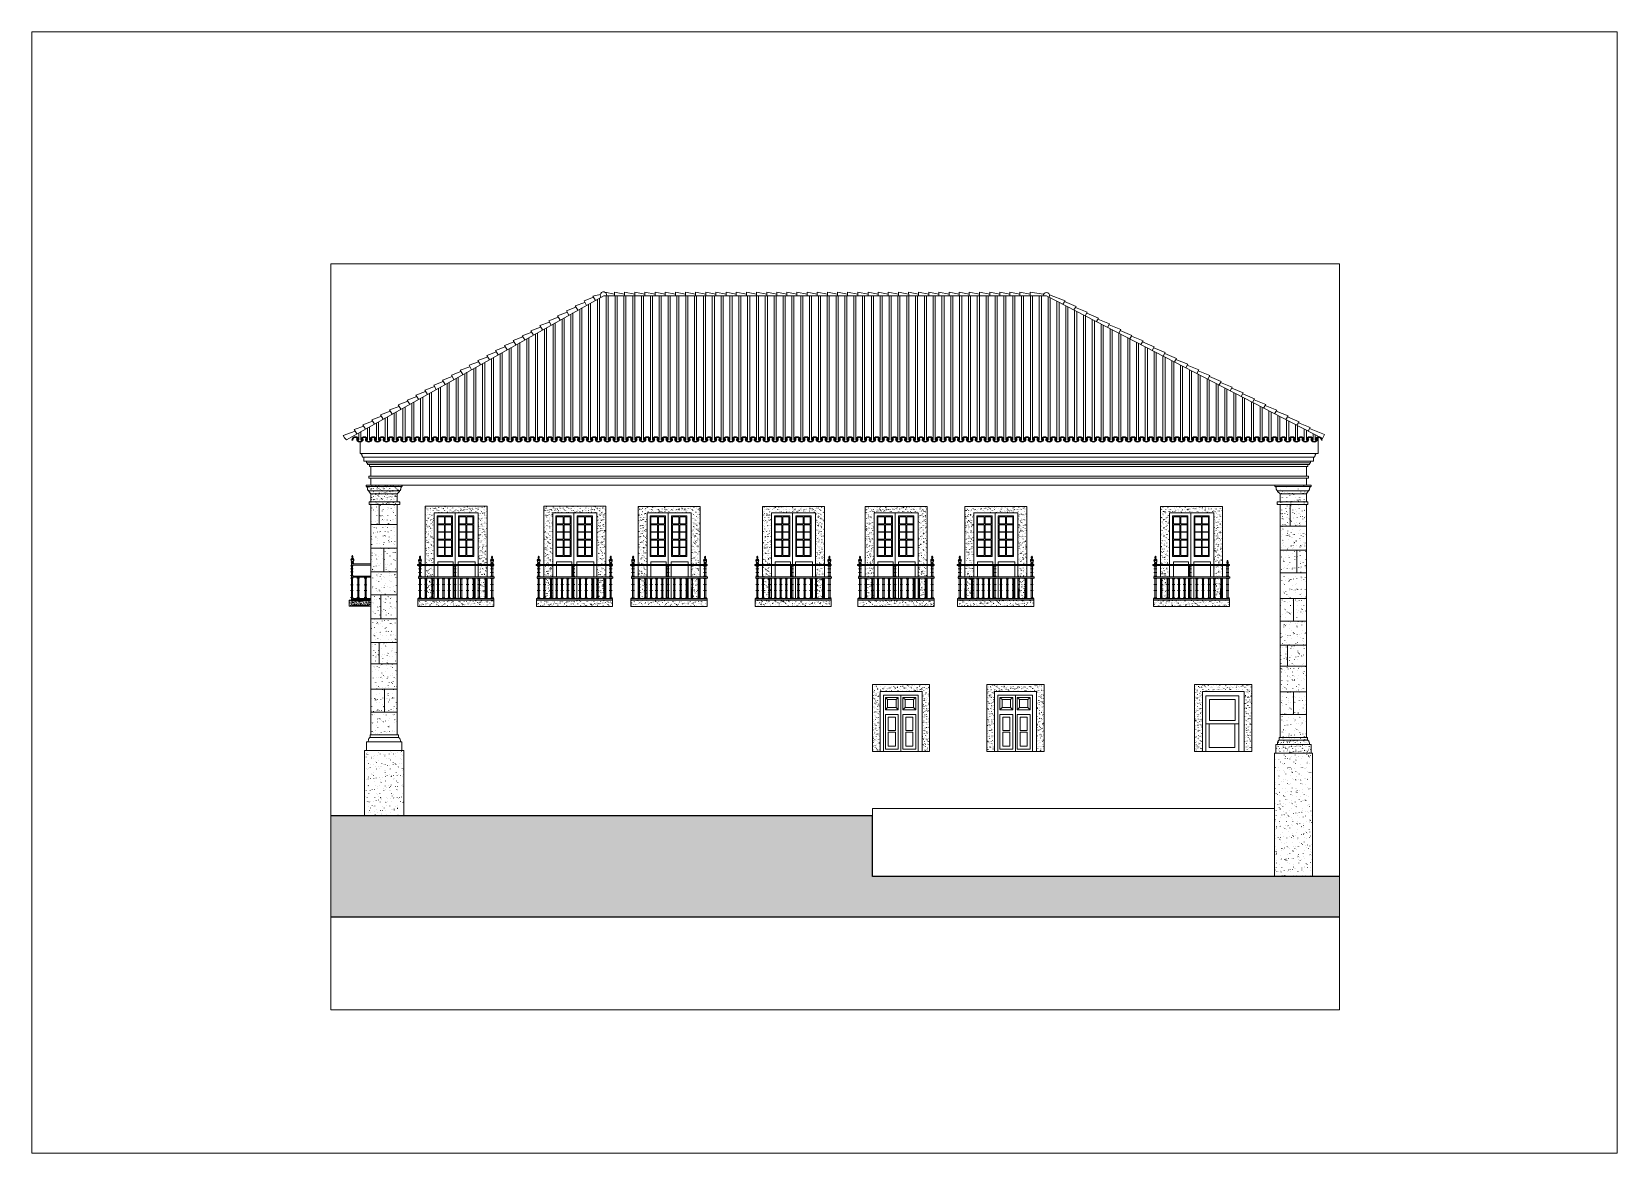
# Paper-space layout 'Layout1' of a CAD drawing. Header units: millimetres. Extents: x -102 to 318, y 103 to 400.
# The model-space entities are those that its viewports show. They can reach past a viewport. Long polylines and large blocks are cut down to what shows.
import ezdxf

# ---------------------------------------------------------------- set-up
doc = ezdxf.new("R2010")
doc.units = ezdxf.units.MM
for name, color, linetype, lineweight in [('A-ALV-___-___-EXI', 250, 'Continuous', 25), ('A-BAS-___-___-EXI', 250, 'Continuous', 25), ('A-COB-___-___-EXI', 250, 'Continuous', 13), ('A-GC-___-___-EXI', 250, 'Continuous', 25), ('A-JAN-___-___-EXI', 250, 'Continuous', 25), ('A-PIL-___-___-EXI', 250, 'Continuous', 13), ('A-POR-___-___-EXI', 250, 'Continuous', 25)]:
    doc.layers.add(name, color=color, linetype=linetype, lineweight=lineweight)

# ---------------------------------------------------------------- blocks, each defined once
blk = doc.blocks.new('A4 HORIZONTAL - A3-22929952-Não nomeada')
at = {"layer": 'A-PIL-___-___-EXI'}
for p, q in [((317.79, 400), (-102.21, 400)), ((-102.21, 400), (-102.21, 103)), ((317.79, 103), (317.79, 400)), ((-102.21, 103), (317.79, 103))]:
    blk.add_line(p, q, dxfattribs=at)

msp = doc.modelspace()

# ---------------------------------------------------------------- hatches: boundary and pattern name
at = {"layer": 'A-BAS-___-___-EXI', "true_color": 0xcb9898}
msp.add_hatch(color=253, dxfattribs=at).paths.add_polyline_path([(-57795, -17083), (-57795, -16016), (-70159, -16016), (-70159, -14407), (-84511, -14407), (-84511, -17083)])

# ---------------------------------------------------------------- linework, layer by layer
at = {"layer": 'A-ALV-___-___-EXI', "color": 18, "lineweight": 9, "flags": 128}
for points in [[(-83453, -5882), (-83506, -5818), (-83506, -5795), (-83510, -5791), (-83517, -5791), (-83521, -5787), (-83529, -5780), (-83533, -5772), (-83536, -5764), (-83540, -5757), (-83540, -5738), (-83544, -5730), (-83544, -5719), (-83548, -5711), (-83552, -5704), (-83555, -5696), (-83559, -5688), (-83567, -5685), (-83578, -5685), (-83578, -5650), (-58546, -5650), (-58546, -5685), (-59508, -5685), (-59493, -5685), (-59489, -5688), (-59482, -5696), (-59478, -5704), (-59474, -5711), (-59470, -5719), (-59470, -5738)], [(-70159, -14407), (-70159, -14209), (-59516, -14209)]]:
    msp.add_lwpolyline(points, dxfattribs=at)
at = {"layer": 'A-BAS-___-___-EXI'}
msp.add_line((-84511, -17083), (-57795, -17083), dxfattribs=at)
msp.add_lwpolyline([(-57795, -16016), (-70159, -16016), (-70159, -14407), (-84511, -14407)], dxfattribs=at)
at = {"layer": 'A-COB-___-___-EXI', "color": 18, "lineweight": 9}
for p, q in [((-77629, -4456), (-77629, -827)), ((-77450, -4456), (-77450, -728)), ((-77393, -4456), (-77393, -698)), ((-77253, -542), (-76994, -591)), ((-77215, -4456), (-77215, -633)), ((-77161, -4456), (-77161, -633)), ((-76982, -4456), (-76982, -633)), ((-76926, -4456), (-76926, -633)), ((-76747, -4456), (-76747, -633)), ((-76693, -4456), (-76693, -633)), ((-76515, -4456), (-76515, -633)), ((-76279, -4456), (-76279, -633)), ((-76226, -4456), (-76226, -633)), ((-76047, -4456), (-76047, -633)), ((-75990, -4456), (-75990, -633)), ((-75811, -4456), (-75811, -633)), ((-75758, -4456), (-75758, -633)), ((-75575, -4456), (-75575, -633)), ((-75522, -4456), (-75522, -633)), ((-75343, -4456), (-75343, -633)), ((-75290, -4456), (-75290, -633)), ((-75107, -4456), (-75107, -633)), ((-75054, -4456), (-75054, -633)), ((-74875, -4456), (-74875, -633)), ((-74822, -4456), (-74822, -633)), ((-74640, -4456), (-74640, -633)), ((-74586, -4456), (-74586, -633)), ((-74408, -4456), (-74408, -633)), ((-74350, -4456), (-74350, -633)), ((-74172, -4456), (-74172, -633)), ((-74119, -4456), (-74119, -633)), ((-73940, -4456), (-73940, -633)), ((-73883, -4456), (-73883, -633)), ((-73651, -4456), (-73651, -633)), ((-73472, -4456), (-73472, -633)), ((-73415, -4456), (-73415, -633)), ((-73183, -4456), (-73183, -633)), ((-73004, -4456), (-73004, -633)), ((-72947, -4456), (-72947, -633)), ((-72768, -4456), (-72768, -633)), ((-72715, -4456), (-72715, -633)), ((-72532, -4456), (-72532, -633)), ((-72479, -4456), (-72479, -633)), ((-72300, -4456), (-72300, -633)), ((-72247, -4456), (-72247, -633)), ((-72064, -4456), (-72064, -633)), ((-72011, -4456), (-72011, -633)), ((-71832, -4456), (-71832, -633)), ((-71779, -4456), (-71779, -633)), ((-71597, -4456), (-71597, -633)), ((-71543, -4456), (-71543, -633)), ((-71365, -4456), (-71365, -633)), ((-71308, -4456), (-71308, -633)), ((-71129, -4456), (-71129, -633)), ((-71075, -4456), (-71075, -633)), ((-70897, -4456), (-70897, -633)), ((-70840, -4456), (-70840, -633)), ((-70661, -4456), (-70661, -633)), ((-70608, -4456), (-70608, -633)), ((-70429, -4456), (-70429, -633)), ((-70372, -4456), (-70372, -633)), ((-70193, -4456), (-70193, -633)), ((-70140, -4456), (-70140, -633)), ((-69957, -4456), (-69957, -633)), ((-69904, -4456), (-69904, -633)), ((-69725, -4456), (-69725, -633)), ((-69672, -4456), (-69672, -633)), ((-69489, -4456), (-69489, -633)), ((-69436, -4456), (-69436, -633)), ((-69257, -4456), (-69257, -633)), ((-69021, -4456), (-69021, -633)), ((-68968, -4456), (-68968, -633)), ((-68789, -4456), (-68789, -633)), ((-68732, -4456), (-68732, -633)), ((-68554, -4456), (-68554, -633)), ((-68500, -4456), (-68500, -633)), ((-68322, -4456), (-68322, -633)), ((-68265, -4456), (-68265, -633)), ((-68086, -4456), (-68086, -633)), ((-68032, -4456), (-68032, -633)), ((-67854, -4456), (-67854, -633)), ((-67797, -4456), (-67797, -633)), ((-67618, -4456), (-67618, -633)), ((-67565, -4456), (-67565, -633)), ((-67386, -4456), (-67386, -633)), ((-67150, -4456), (-67150, -633)), ((-67097, -4456), (-67097, -633)), ((-66914, -4456), (-66914, -633)), ((-66861, -4456), (-66861, -633)), ((-66682, -4456), (-66682, -633)), ((-66629, -4456), (-66629, -633)), ((-66446, -4456), (-66446, -633)), ((-66393, -4456), (-66393, -633)), ((-66214, -4456), (-66214, -633)), ((-66161, -4456), (-66161, -633)), ((-65979, -4456), (-65979, -633)), ((-65925, -4456), (-65925, -633)), ((-65746, -4456), (-65746, -633)), ((-65689, -4456), (-65689, -633)), ((-65511, -4456), (-65511, -656)), ((-65457, -4456), (-65457, -683)), ((-65279, -4456), (-65279, -778)), ((-65222, -4456), (-65222, -804)), ((-78386, -4456), (-78386, -1249)), ((-78333, -4456), (-78333, -1219)), ((-78150, -4456), (-78150, -1120)), ((-78097, -4456), (-78097, -1090)), ((-77918, -4456), (-77918, -987)), ((-77865, -4456), (-77865, -957)), ((-77682, -4456), (-77682, -858)), ((-65043, -4456), (-65043, -899)), ((-64989, -4456), (-64989, -926)), ((-64811, -4456), (-64811, -1017)), ((-64754, -4456), (-64754, -1048)), ((-64575, -4456), (-64575, -1139)), ((-64522, -4456), (-64522, -1170)), ((-79090, -4456), (-79090, -1645)), ((-79033, -4456), (-79033, -1615)), ((-78854, -4456), (-78854, -1512)), ((-78801, -4456), (-78801, -1481)), ((-78618, -4456), (-78618, -1383)), ((-78565, -4456), (-78565, -1352)), ((-64343, -4456), (-64343, -1261)), ((-64286, -4456), (-64286, -1287)), ((-64107, -4456), (-64107, -1383)), ((-64054, -4456), (-64054, -1409)), ((-63871, -4456), (-63871, -1504)), ((-63818, -4456), (-63818, -1531)), ((-63639, -4456), (-63639, -1622)), ((-63586, -4456), (-63586, -1653)), ((-79790, -4456), (-79790, -2037)), ((-79736, -4456), (-79736, -2006)), ((-79558, -4456), (-79558, -1904)), ((-79501, -4456), (-79501, -1873)), ((-79322, -4456), (-79322, -1774)), ((-79269, -4456), (-79269, -1744)), ((-63403, -4456), (-63403, -1744)), ((-63171, -4456), (-63171, -1866)), ((-63118, -4456), (-63118, -1892)), ((-62700, -1987), (-63012, -1858)), ((-62936, -4456), (-62936, -1987)), ((-62882, -4456), (-62882, -2014)), ((-80493, -4456), (-80493, -2429)), ((-80436, -4456), (-80436, -2398)), ((-80258, -4456), (-80258, -2299)), ((-80204, -4456), (-80204, -2269)), ((-80026, -4456), (-80026, -2166)), ((-79969, -4456), (-79969, -2136)), ((-62703, -4456), (-62703, -2109)), ((-62646, -4456), (-62646, -2136)), ((-62468, -4456), (-62468, -2227)), ((-62414, -4456), (-62414, -2257)), ((-62236, -4456), (-62236, -2349)), ((-62179, -4456), (-62179, -2379)), ((-62000, -4456), (-62000, -2470)), ((-61947, -4456), (-61947, -2497)), ((-81376, -4456), (-81376, -2923)), ((-81193, -4456), (-81193, -2820)), ((-81140, -4456), (-81140, -2790)), ((-80961, -4456), (-80961, -2691)), ((-80908, -4456), (-80908, -2661)), ((-80725, -4456), (-80725, -2562)), ((-80672, -4456), (-80672, -2531)), ((-61768, -4456), (-61768, -2592)), ((-61711, -4456), (-61711, -2619)), ((-61532, -4456), (-61532, -2714)), ((-61479, -4456), (-61479, -2740)), ((-61296, -4456), (-61296, -2832)), ((-61243, -4456), (-61243, -2862)), ((-82133, -4456), (-82133, -3345)), ((-82076, -4456), (-82076, -3315)), ((-81897, -4456), (-81897, -3216)), ((-81844, -4456), (-81844, -3185)), ((-81661, -4456), (-81661, -3083)), ((-81608, -4456), (-81608, -3052)), ((-81429, -4456), (-81429, -2954)), ((-61064, -4456), (-61064, -2954)), ((-61011, -4456), (-61011, -2984)), ((-60828, -4456), (-60828, -3075)), ((-60775, -4456), (-60775, -3106)), ((-60596, -4456), (-60596, -3197)), ((-60543, -4456), (-60543, -3224)), ((-60360, -4456), (-60360, -3319)), ((-60307, -4456), (-60307, -3345)), ((-82833, -4456), (-82833, -3737)), ((-82779, -4456), (-82779, -3707)), ((-82601, -4456), (-82601, -3608)), ((-82544, -4456), (-82544, -3577)), ((-82365, -4456), (-82365, -3478)), ((-82312, -4456), (-82312, -3448)), ((-60128, -4456), (-60128, -3440)), ((-60071, -4456), (-60071, -3467)), ((-59893, -4456), (-59893, -3558)), ((-59839, -4456), (-59839, -3589)), ((-59661, -4456), (-59661, -3680)), ((-59603, -4456), (-59603, -3710)), ((-83536, -4456), (-83536, -4133)), ((-83483, -4456), (-83483, -4102)), ((-83301, -4456), (-83301, -4000)), ((-83247, -4456), (-83247, -3969)), ((-83068, -4456), (-83068, -3870)), ((-83012, -4456), (-83012, -3840)), ((-59425, -4456), (-59425, -3802)), ((-59371, -4456), (-59371, -3828)), ((-59193, -4456), (-59193, -3923)), ((-59136, -4456), (-59136, -3950)), ((-58957, -4456), (-58957, -4045)), ((-58904, -4456), (-58904, -4072)), ((-58725, -4456), (-58725, -4163)), ((-58668, -4456), (-58668, -4193)), ((-83768, -4456), (-83768, -4262)), ((-83715, -4456), (-83715, -4232)), ((-66233, -4456), (-66214, -4456)), ((-58489, -4456), (-58489, -4285)), ((-58436, -4456), (-58436, -4315)), ((-83453, -5411), (-83453, -5152)), ((-58671, -5411), (-58671, -5152)), ((-83453, -5650), (-83453, -5464)), ((-58671, -5650), (-58671, -5464))]:
    msp.add_line(p, q, dxfattribs=at)
at = {"layer": 'A-COB-___-___-EXI', "color": 18, "lineweight": 9, "flags": 128}
for points in [[(-83867, -4216), (-84183, -4330), (-84149, -4395), (-84126, -4426), (-84096, -4445), (-77279, -633), (-65556, -633), (-58246, -4410), (-58188, -4311), (-58584, -4148)], [(-77781, -808), (-78036, -903), (-77968, -1017)], [(-77736, -888), (-77804, -770), (-77549, -675)], [(-77500, -755), (-77568, -641), (-77374, -603)], [(-77203, -633), (-77207, -599), (-77218, -569), (-77245, -546), (-77275, -534), (-77310, -534), (-77340, -549), (-77363, -576), (-77374, -610), (-77370, -645), (-77355, -675)], [(-76994, -633), (-76994, -538), (-76728, -591)], [(-76728, -633), (-76728, -538), (-76458, -591)], [(-76458, -4456), (-76458, -633), (-76458, -538), (-76191, -591)], [(-76191, -633), (-76191, -538), (-75921, -591)], [(-75651, -591), (-75921, -538), (-75921, -633)], [(-75385, -591), (-75651, -538), (-75651, -633)], [(-75385, -633), (-75385, -538), (-75115, -591)], [(-74849, -591), (-75115, -538), (-75115, -633)], [(-74579, -591), (-74849, -538), (-74849, -633)], [(-74312, -591), (-74579, -538), (-74579, -633)], [(-74312, -633), (-74312, -538), (-74042, -591)], [(-74042, -633), (-74042, -538), (-73772, -591)], [(-73704, -633), (-73704, -4456), (-73712, -4422), (-73731, -4391), (-73761, -4372), (-73795, -4365), (-73829, -4372), (-73856, -4391), (-73879, -4422), (-73883, -4456)], [(-73772, -633), (-73772, -538), (-73502, -591)], [(-73502, -633), (-73502, -538), (-73236, -591)], [(-73236, -4456), (-73236, -633), (-73236, -538), (-72966, -591)], [(-72966, -633), (-72966, -538), (-72700, -591)], [(-72430, -591), (-72700, -538), (-72700, -629)], [(-72163, -591), (-72430, -538), (-72430, -629)], [(-72163, -629), (-72163, -538), (-71893, -591)], [(-71893, -629), (-71893, -538), (-71627, -591)], [(-71627, -629), (-71627, -538), (-71357, -591)], [(-71357, -629), (-71357, -538), (-71087, -591)], [(-71087, -629), (-71087, -538), (-70821, -591)], [(-70821, -629), (-70821, -538), (-70551, -591)], [(-70281, -591), (-70551, -538), (-70551, -629)], [(-70281, -629), (-70281, -538), (-70014, -588)], [(-70014, -629), (-70014, -538), (-69744, -591)], [(-69478, -591), (-69744, -538), (-69744, -629)], [(-69478, -629), (-69478, -538), (-69208, -591)], [(-69204, -4456), (-69204, -629), (-69208, -538), (-68942, -588)], [(-68942, -629), (-68942, -538), (-68672, -591)], [(-68405, -588), (-68672, -538), (-68672, -629)], [(-68135, -588), (-68405, -538), (-68405, -629)], [(-67865, -588), (-68135, -538), (-68135, -629)], [(-67599, -588), (-67869, -538), (-67869, -629)], [(-67599, -629), (-67599, -538), (-67329, -588)], [(-67329, -4456), (-67329, -629), (-67329, -538), (-67059, -588)], [(-67059, -629), (-67059, -538), (-66793, -588)], [(-66522, -588), (-66792, -538), (-66792, -629)], [(-66522, -629), (-66522, -538), (-66256, -588)], [(-65986, -588), (-66256, -538), (-66256, -629)], [(-65986, -629), (-65986, -538), (-65632, -588)], [(-65480, -671), (-65473, -637), (-65476, -607), (-65495, -576), (-65522, -553), (-65556, -546), (-65587, -553), (-65617, -572), (-65636, -599), (-65644, -633)], [(-65476, -607), (-65062, -766), (-65119, -858), (-65062, -766)], [(-64826, -1010), (-64769, -919), (-64826, -1010), (-64769, -918), (-65077, -789)], [(-78671, -1409), (-78740, -1295), (-78485, -1200)], [(-78249, -1071), (-78504, -1166), (-78436, -1280)], [(-78017, -938), (-78272, -1033), (-78204, -1147)], [(-64533, -1162), (-64476, -1071), (-64784, -941)], [(-63940, -1470), (-63883, -1375), (-64191, -1249)], [(-79375, -1805), (-79444, -1691), (-79189, -1596)], [(-79143, -1675), (-79212, -1558), (-78953, -1462)], [(-78903, -1538), (-78972, -1424), (-78717, -1333)], [(-63898, -1402), (-63586, -1531), (-63639, -1622), (-63586, -1531)], [(-63350, -4456), (-63350, -1774), (-63293, -1683), (-63346, -1774), (-63293, -1683), (-63601, -1554)], [(-79889, -1987), (-80147, -2082), (-80079, -2197)], [(-79657, -1858), (-79911, -1953), (-79843, -2067)], [(-79611, -1934), (-79679, -1820), (-79421, -1725)], [(-63053, -1926), (-62996, -1831), (-63305, -1706)], [(-62715, -2014), (-62407, -2139), (-62460, -2231), (-62407, -2139), (-62460, -2231)], [(-81015, -2721), (-81083, -2607), (-80828, -2512)], [(-80783, -2592), (-80851, -2474), (-80596, -2383)], [(-80547, -2459), (-80615, -2345), (-80356, -2250)], [(-80124, -2120), (-80379, -2212), (-80311, -2326)], [(-62167, -2383), (-62114, -2292), (-62422, -2166)], [(-62125, -2318), (-61813, -2444), (-61867, -2539), (-61813, -2444)], [(-61829, -2470), (-61521, -2596), (-61574, -2691), (-61521, -2596), (-61832, -2470)], [(-81532, -2904), (-81787, -2999), (-81718, -3113)], [(-81482, -2984), (-81551, -2870), (-81296, -2775)], [(-81250, -2851), (-81319, -2737), (-81064, -2642)], [(-61574, -2691), (-61521, -2596), (-61574, -2691), (-61521, -2596)], [(-61536, -2623), (-61228, -2748), (-61281, -2843)], [(-60927, -2904), (-60984, -2995), (-60927, -2904), (-61239, -2775)], [(-60688, -3147), (-60634, -3056), (-60688, -3147), (-60634, -3056), (-60942, -2927)], [(-82422, -3509), (-82490, -3395), (-82236, -3300)], [(-82003, -3170), (-82258, -3262), (-82186, -3376)], [(-81768, -3037), (-82023, -3132), (-81954, -3246)], [(-60395, -3300), (-60341, -3205), (-60649, -3079)], [(-60041, -3360), (-60098, -3456), (-60041, -3360), (-60353, -3231)], [(-83122, -3901), (-83194, -3787), (-82939, -3691)], [(-82890, -3771), (-82958, -3657), (-82703, -3562)], [(-82654, -3638), (-82726, -3524), (-82471, -3429)], [(-59805, -3608), (-59748, -3513), (-59805, -3608), (-59748, -3513), (-60056, -3387)], [(-59512, -3756), (-59455, -3665), (-59763, -3539)], [(-59155, -3817), (-59212, -3912), (-59155, -3817), (-59467, -3691)], [(-83822, -4292), (-83894, -4178), (-83639, -4083)], [(-83407, -3954), (-83662, -4049), (-83590, -4163)], [(-83171, -3825), (-83426, -3920), (-83358, -4034)], [(-58919, -4064), (-58862, -3969), (-58919, -4064), (-58862, -3969), (-59170, -3844)], [(-58626, -4216), (-58569, -4121), (-58877, -3996)], [(-83951, -4456), (-83932, -4456), (-83951, -4456), (-83943, -4422), (-83924, -4391), (-83894, -4372), (-83860, -4365), (-83826, -4372), (-83795, -4391), (-83776, -4422), (-83768, -4456), (-83787, -4456), (-83795, -4429), (-83810, -4403), (-83833, -4388), (-83860, -4384), (-83886, -4388), (-83909, -4403), (-83924, -4429), (-83932, -4456)], [(-83654, -4422), (-83670, -4422), (-83677, -4452), (-83692, -4475), (-83715, -4490), (-83742, -4494), (-83768, -4490), (-83795, -4475), (-83810, -4452), (-83814, -4422), (-83833, -4422), (-83825, -4456), (-83806, -4486), (-83776, -4505), (-83742, -4513), (-83708, -4505), (-83681, -4486), (-83658, -4456), (-83654, -4422)], [(-83734, -4513), (-83734, -4814), (-58356, -4814), (-58356, -4384)], [(-83696, -4456), (-83715, -4456), (-83696, -4456), (-83692, -4429), (-83677, -4403), (-83654, -4388), (-83624, -4384), (-83597, -4388), (-83574, -4403), (-83559, -4429), (-83555, -4456), (-83536, -4456), (-83544, -4422), (-83563, -4391), (-83590, -4372), (-83624, -4365), (-83658, -4372), (-83689, -4391), (-83708, -4422), (-83715, -4456)], [(-83418, -4422), (-83438, -4422), (-83441, -4452), (-83457, -4475), (-83479, -4490), (-83510, -4494), (-83536, -4490), (-83559, -4475), (-83574, -4452), (-83582, -4422), (-83597, -4422), (-83590, -4456), (-83571, -4486), (-83544, -4505), (-83510, -4513), (-83476, -4505), (-83445, -4486), (-83426, -4456), (-83419, -4422)], [(-83483, -4456), (-83476, -4422), (-83457, -4391), (-83426, -4372), (-83392, -4365), (-83358, -4372), (-83327, -4391), (-83308, -4422), (-83301, -4456), (-83320, -4456), (-83323, -4429), (-83342, -4403), (-83365, -4388), (-83392, -4384), (-83418, -4388), (-83441, -4403), (-83457, -4429), (-83464, -4456), (-83483, -4456), (-83464, -4456)], [(-83186, -4422), (-83202, -4422), (-83209, -4452), (-83225, -4475), (-83247, -4490), (-83274, -4494), (-83301, -4490), (-83323, -4475), (-83342, -4452), (-83346, -4422), (-83365, -4422), (-83358, -4456), (-83339, -4486), (-83308, -4505), (-83274, -4513), (-83240, -4505), (-83209, -4486), (-83190, -4456), (-83186, -4422)], [(-83247, -4456), (-83240, -4422), (-83221, -4391), (-83190, -4372), (-83156, -4365), (-83122, -4372), (-83095, -4391), (-83076, -4422), (-83069, -4456), (-83084, -4456), (-83091, -4429), (-83107, -4403), (-83129, -4388), (-83156, -4384), (-83186, -4388), (-83209, -4403), (-83224, -4429), (-83228, -4456), (-83247, -4456), (-83228, -4456), (-83247, -4456), (-83228, -4456)], [(-82951, -4422), (-82970, -4422), (-82973, -4452), (-82989, -4475), (-83011, -4490), (-83042, -4494), (-83069, -4490), (-83091, -4475), (-83107, -4452), (-83110, -4422), (-83129, -4422), (-83122, -4456), (-83103, -4486), (-83076, -4505), (-83042, -4513), (-83008, -4505), (-82977, -4486), (-82958, -4456), (-82951, -4422)], [(-82996, -4456), (-82989, -4429), (-82973, -4403), (-82951, -4388), (-82924, -4384), (-82897, -4388), (-82871, -4403), (-82856, -4429), (-82852, -4456), (-82833, -4456), (-82840, -4422), (-82859, -4391), (-82890, -4372), (-82924, -4365), (-82958, -4372), (-82989, -4391), (-83008, -4422), (-83011, -4456), (-82996, -4456), (-83011, -4456)], [(-82715, -4422), (-82734, -4422), (-82741, -4452), (-82757, -4475), (-82779, -4490), (-82806, -4494), (-82833, -4490), (-82856, -4475), (-82875, -4452), (-82878, -4422), (-82897, -4422), (-82890, -4456), (-82871, -4486), (-82840, -4505), (-82806, -4513), (-82772, -4505), (-82741, -4486), (-82722, -4456), (-82715, -4422)], [(-82760, -4456), (-82779, -4456), (-82760, -4456), (-82757, -4429), (-82741, -4403), (-82719, -4388), (-82688, -4384), (-82662, -4388), (-82639, -4403), (-82624, -4429), (-82616, -4456), (-82601, -4456), (-82605, -4422), (-82627, -4391), (-82654, -4372), (-82688, -4365), (-82722, -4372), (-82753, -4391), (-82772, -4422), (-82779, -4456)], [(-82483, -4422), (-82502, -4422), (-82506, -4452), (-82521, -4475), (-82544, -4490), (-82574, -4494), (-82601, -4490), (-82624, -4475), (-82639, -4452), (-82643, -4422), (-82662, -4422), (-82654, -4456), (-82635, -4486), (-82608, -4505), (-82574, -4513), (-82536, -4505), (-82509, -4486), (-82490, -4456), (-82483, -4422)], [(-82544, -4456), (-82528, -4456), (-82544, -4456), (-82540, -4422), (-82517, -4391), (-82490, -4372), (-82456, -4365), (-82422, -4372), (-82391, -4391), (-82372, -4422), (-82365, -4456), (-82384, -4456), (-82388, -4429), (-82403, -4403), (-82429, -4388), (-82456, -4384), (-82483, -4388), (-82506, -4403), (-82521, -4429), (-82528, -4456)], [(-82266, -4422), (-82274, -4452), (-82289, -4475), (-82312, -4490), (-82338, -4494), (-82365, -4490), (-82388, -4475), (-82403, -4452), (-82410, -4422), (-82430, -4422), (-82422, -4456), (-82403, -4486), (-82372, -4505), (-82338, -4513), (-82304, -4505), (-82274, -4486), (-82255, -4456), (-82247, -4422), (-82266, -4422)], [(-82312, -4456), (-82293, -4456), (-82312, -4456), (-82304, -4422), (-82285, -4391), (-82255, -4372), (-82220, -4365), (-82186, -4372), (-82156, -4391), (-82137, -4422), (-82133, -4456), (-82148, -4456), (-82156, -4429), (-82171, -4403), (-82194, -4388), (-82220, -4384), (-82247, -4388), (-82274, -4403), (-82289, -4429), (-82293, -4456)], [(-82015, -4422), (-82034, -4422), (-82038, -4452), (-82053, -4475), (-82076, -4490), (-82102, -4494), (-82133, -4490), (-82156, -4475), (-82171, -4452), (-82175, -4422), (-82194, -4422), (-82186, -4456), (-82167, -4486), (-82137, -4505), (-82102, -4513), (-82068, -4505), (-82042, -4486), (-82023, -4456), (-82015, -4422)], [(-82076, -4456), (-82060, -4456), (-82076, -4456), (-82068, -4422), (-82049, -4391), (-82023, -4372), (-81988, -4365), (-81954, -4372), (-81924, -4391), (-81905, -4422), (-81897, -4456), (-81916, -4456), (-81920, -4429), (-81935, -4403), (-81958, -4388), (-81988, -4384), (-82015, -4388), (-82038, -4403), (-82053, -4429), (-82060, -4456)], [(-81779, -4422), (-81798, -4422), (-81802, -4452), (-81821, -4475), (-81844, -4490), (-81870, -4494), (-81897, -4490), (-81920, -4475), (-81935, -4452), (-81943, -4422), (-81962, -4422), (-81954, -4456), (-81935, -4486), (-81905, -4505), (-81870, -4513), (-81836, -4505), (-81806, -4486), (-81787, -4456), (-81779, -4422)], [(-81844, -4456), (-81825, -4456), (-81844, -4456), (-81836, -4422), (-81817, -4391), (-81787, -4372), (-81752, -4365), (-81718, -4372), (-81688, -4391), (-81669, -4422), (-81661, -4456), (-81680, -4456), (-81688, -4429), (-81703, -4403), (-81726, -4388), (-81752, -4384), (-81779, -4388), (-81802, -4403), (-81821, -4429), (-81825, -4456)], [(-81547, -4422), (-81562, -4422), (-81570, -4452), (-81585, -4475), (-81608, -4490), (-81635, -4494), (-81665, -4490), (-81688, -4475), (-81703, -4452), (-81707, -4422), (-81726, -4422), (-81718, -4456), (-81699, -4486), (-81669, -4505), (-81635, -4513), (-81600, -4505), (-81574, -4486), (-81555, -4456), (-81547, -4422)], [(-81608, -4456), (-81589, -4456), (-81608, -4456), (-81600, -4422), (-81581, -4391), (-81555, -4372), (-81520, -4365), (-81486, -4372), (-81456, -4391), (-81437, -4422), (-81429, -4456), (-81448, -4456), (-81452, -4429), (-81467, -4403), (-81490, -4388), (-81520, -4384), (-81547, -4388), (-81570, -4403), (-81585, -4429), (-81589, -4456)], [(-81311, -4422), (-81330, -4422), (-81334, -4452), (-81349, -4475), (-81376, -4490), (-81403, -4494), (-81429, -4490), (-81452, -4475), (-81467, -4452), (-81475, -4422), (-81490, -4422), (-81486, -4456), (-81467, -4486), (-81437, -4505), (-81402, -4513), (-81368, -4505), (-81338, -4486), (-81319, -4456), (-81311, -4422)], [(-81376, -4456), (-81357, -4456), (-81376, -4456), (-81368, -4422), (-81349, -4391), (-81319, -4372), (-81285, -4365), (-81250, -4372), (-81220, -4391), (-81201, -4422), (-81193, -4456), (-81212, -4456), (-81220, -4429), (-81235, -4403), (-81258, -4388), (-81285, -4384), (-81311, -4388), (-81334, -4403), (-81349, -4429), (-81357, -4456)], [(-81079, -4422), (-81094, -4422), (-81102, -4452), (-81117, -4475), (-81140, -4490), (-81167, -4494), (-81193, -4490), (-81220, -4475), (-81235, -4452), (-81239, -4422), (-81258, -4422), (-81250, -4456), (-81231, -4486), (-81201, -4505), (-81167, -4513), (-81132, -4505), (-81106, -4486), (-81083, -4456), (-81079, -4422)], [(-81140, -4456), (-81132, -4422), (-81113, -4391), (-81087, -4372), (-81049, -4365), (-81015, -4372), (-80988, -4391), (-80969, -4422), (-80961, -4456), (-80980, -4456), (-80984, -4429), (-80999, -4403), (-81022, -4388), (-81049, -4384), (-81079, -4388), (-81102, -4403), (-81117, -4429), (-81121, -4456), (-81140, -4456)], [(-80843, -4422), (-80862, -4422), (-80866, -4452), (-80881, -4475), (-80904, -4490), (-80935, -4494), (-80961, -4490), (-80984, -4475), (-80999, -4452), (-81007, -4422), (-81022, -4422), (-81018, -4456), (-80995, -4486), (-80969, -4505), (-80935, -4513), (-80900, -4505), (-80870, -4486), (-80851, -4456), (-80843, -4422)], [(-80908, -4456), (-80889, -4456), (-80908, -4456), (-80900, -4422), (-80881, -4391), (-80851, -4372), (-80817, -4365), (-80783, -4372), (-80752, -4391), (-80733, -4422), (-80725, -4456), (-80744, -4456), (-80748, -4429), (-80767, -4403), (-80790, -4388), (-80817, -4384), (-80843, -4388), (-80866, -4403), (-80881, -4429), (-80889, -4456)], [(-80611, -4422), (-80627, -4422), (-80634, -4452), (-80649, -4475), (-80672, -4490), (-80699, -4494), (-80725, -4490), (-80752, -4475), (-80767, -4452), (-80771, -4422), (-80790, -4422), (-80782, -4456), (-80763, -4486), (-80733, -4505), (-80699, -4513), (-80665, -4505), (-80634, -4486), (-80615, -4456), (-80611, -4422)], [(-80672, -4456), (-80653, -4456), (-80672, -4456), (-80665, -4422), (-80646, -4391), (-80615, -4372), (-80581, -4365), (-80547, -4372), (-80520, -4391), (-80501, -4422), (-80493, -4456), (-80512, -4456), (-80516, -4429), (-80531, -4403), (-80554, -4388), (-80581, -4384), (-80611, -4388), (-80634, -4403), (-80649, -4429), (-80653, -4456)], [(-80376, -4422), (-80395, -4422), (-80398, -4452), (-80414, -4475), (-80436, -4490), (-80467, -4494), (-80493, -4490), (-80516, -4475), (-80531, -4452), (-80539, -4422), (-80554, -4422), (-80547, -4456), (-80528, -4486), (-80501, -4505), (-80467, -4513), (-80433, -4505), (-80402, -4486), (-80383, -4456), (-80375, -4422)], [(-80436, -4456), (-80421, -4456), (-80436, -4456), (-80433, -4422), (-80414, -4391), (-80383, -4372), (-80349, -4365), (-80315, -4372), (-80284, -4391), (-80265, -4422), (-80258, -4456), (-80277, -4456), (-80280, -4429), (-80299, -4403), (-80322, -4388), (-80349, -4384), (-80375, -4388), (-80398, -4403), (-80414, -4429), (-80421, -4456), (-80436, -4456), (-80421, -4456)], [(-80140, -4422), (-80159, -4422), (-80166, -4452), (-80182, -4475), (-80204, -4490), (-80231, -4494), (-80258, -4490), (-80280, -4475), (-80299, -4452), (-80303, -4422), (-80322, -4422), (-80315, -4456), (-80296, -4486), (-80265, -4505), (-80231, -4513), (-80197, -4505), (-80166, -4486), (-80147, -4456), (-80140, -4422)], [(-80204, -4456), (-80197, -4422), (-80178, -4391), (-80147, -4372), (-80113, -4365), (-80079, -4372), (-80052, -4391), (-80033, -4422), (-80026, -4456), (-80041, -4456), (-80048, -4429), (-80064, -4403), (-80086, -4388), (-80113, -4384), (-80143, -4388), (-80166, -4403), (-80181, -4429), (-80185, -4456), (-80204, -4456), (-80185, -4456)], [(-79908, -4422), (-79927, -4422), (-79930, -4452), (-79946, -4475), (-79969, -4490), (-79999, -4494), (-80026, -4490), (-80048, -4475), (-80064, -4452), (-80067, -4422), (-80086, -4422), (-80079, -4456), (-80060, -4486), (-80033, -4505), (-79999, -4513), (-79965, -4505), (-79934, -4486), (-79915, -4456), (-79908, -4422)], [(-79953, -4456), (-79968, -4456), (-79953, -4456), (-79946, -4429), (-79930, -4403), (-79908, -4388), (-79881, -4384), (-79854, -4388), (-79828, -4403), (-79813, -4429), (-79809, -4456), (-79790, -4456), (-79797, -4422), (-79816, -4391), (-79847, -4372), (-79881, -4365), (-79915, -4372), (-79942, -4391), (-79965, -4422), (-79969, -4456)], [(-79672, -4422), (-79691, -4422), (-79698, -4452), (-79714, -4475), (-79736, -4490), (-79763, -4494), (-79790, -4490), (-79813, -4475), (-79828, -4452), (-79835, -4422), (-79854, -4422), (-79847, -4456), (-79828, -4486), (-79797, -4505), (-79763, -4513), (-79729, -4505), (-79698, -4486), (-79679, -4456), (-79672, -4422)], [(-79736, -4456), (-79729, -4422), (-79710, -4391), (-79679, -4372), (-79645, -4365), (-79611, -4372), (-79584, -4391), (-79562, -4422), (-79558, -4456), (-79573, -4456), (-79581, -4429), (-79596, -4403), (-79619, -4388), (-79645, -4384), (-79672, -4388), (-79698, -4403), (-79714, -4429), (-79717, -4456), (-79736, -4456), (-79717, -4456)], [(-79440, -4422), (-79459, -4422), (-79463, -4452), (-79478, -4475), (-79501, -4490), (-79527, -4494), (-79558, -4490), (-79581, -4475), (-79596, -4452), (-79600, -4422), (-79619, -4422), (-79611, -4456), (-79592, -4486), (-79565, -4505), (-79527, -4513), (-79493, -4505), (-79466, -4486), (-79447, -4456), (-79440, -4422)], [(-79501, -4456), (-79497, -4422), (-79474, -4391), (-79447, -4372), (-79413, -4365), (-79379, -4372), (-79348, -4391), (-79329, -4422), (-79322, -4456), (-79341, -4456), (-79345, -4429), (-79360, -4403), (-79383, -4388), (-79413, -4384), (-79440, -4388), (-79463, -4403), (-79478, -4429), (-79485, -4456), (-79501, -4456), (-79485, -4456)], [(-79204, -4422), (-79223, -4422), (-79227, -4452), (-79246, -4475), (-79269, -4490), (-79295, -4494), (-79322, -4490), (-79345, -4475), (-79360, -4452), (-79368, -4422), (-79386, -4422), (-79379, -4456), (-79360, -4486), (-79330, -4505), (-79295, -4513), (-79261, -4505), (-79231, -4486), (-79212, -4456), (-79204, -4422)], [(-79269, -4456), (-79261, -4422), (-79242, -4391), (-79212, -4372), (-79177, -4365), (-79143, -4372), (-79113, -4391), (-79094, -4422), (-79090, -4456), (-79105, -4456), (-79113, -4429), (-79128, -4403), (-79151, -4388), (-79177, -4384), (-79204, -4388), (-79231, -4403), (-79246, -4429), (-79250, -4456), (-79269, -4456), (-79250, -4456)], [(-78972, -4422), (-78991, -4422), (-78995, -4452), (-79010, -4475), (-79033, -4490), (-79059, -4494), (-79090, -4490), (-79113, -4475), (-79128, -4452), (-79132, -4422), (-79151, -4422), (-79143, -4456), (-79124, -4486), (-79094, -4505), (-79059, -4513), (-79025, -4505), (-78999, -4486), (-78980, -4456), (-78972, -4422)], [(-79033, -4456), (-79025, -4422), (-79006, -4391), (-78980, -4372), (-78945, -4365), (-78911, -4372), (-78881, -4391), (-78862, -4422), (-78854, -4456), (-78873, -4456), (-78877, -4429), (-78892, -4403), (-78915, -4388), (-78945, -4384), (-78972, -4388), (-78995, -4403), (-79010, -4429), (-79018, -4456), (-79033, -4456), (-79018, -4456)], [(-78736, -4422), (-78755, -4422), (-78759, -4452), (-78778, -4475), (-78801, -4490), (-78827, -4494), (-78854, -4490), (-78877, -4475), (-78892, -4452), (-78900, -4422), (-78915, -4422), (-78911, -4456), (-78892, -4486), (-78862, -4505), (-78827, -4513), (-78793, -4505), (-78763, -4486), (-78744, -4456), (-78736, -4422)], [(-78801, -4456), (-78793, -4422), (-78774, -4391), (-78744, -4372), (-78709, -4365), (-78675, -4372), (-78645, -4391), (-78626, -4422), (-78618, -4456), (-78637, -4456), (-78645, -4429), (-78660, -4403), (-78683, -4388), (-78709, -4384), (-78736, -4388), (-78759, -4403), (-78778, -4429), (-78782, -4456), (-78801, -4456), (-78782, -4456)], [(-78504, -4422), (-78519, -4422), (-78527, -4452), (-78542, -4475), (-78565, -4490), (-78592, -4494), (-78622, -4490), (-78645, -4475), (-78660, -4452), (-78664, -4422), (-78683, -4422), (-78675, -4456), (-78656, -4486), (-78626, -4505), (-78592, -4513), (-78557, -4505), (-78531, -4486), (-78512, -4456), (-78504, -4422)], [(-78565, -4456), (-78557, -4422), (-78538, -4391), (-78512, -4372), (-78477, -4365), (-78443, -4372), (-78413, -4391), (-78394, -4422), (-78386, -4456), (-78405, -4456), (-78409, -4429), (-78424, -4403), (-78447, -4388), (-78477, -4384), (-78504, -4388), (-78527, -4403), (-78542, -4429), (-78546, -4456), (-78565, -4456), (-78546, -4456)], [(-78268, -4422), (-78287, -4422), (-78291, -4452), (-78306, -4475), (-78333, -4490), (-78360, -4494), (-78386, -4490), (-78409, -4475), (-78424, -4452), (-78432, -4422), (-78447, -4422), (-78443, -4456), (-78420, -4486), (-78394, -4505), (-78360, -4513), (-78325, -4505), (-78295, -4486), (-78276, -4456), (-78268, -4422)], [(-78333, -4456), (-78325, -4422), (-78306, -4391), (-78276, -4372), (-78242, -4365), (-78207, -4372), (-78177, -4391), (-78158, -4422), (-78150, -4456), (-78169, -4456), (-78177, -4429), (-78192, -4403), (-78215, -4388), (-78242, -4384), (-78268, -4388), (-78291, -4403), (-78306, -4429), (-78314, -4456), (-78333, -4456)], [(-78036, -4422), (-78051, -4422), (-78059, -4452), (-78074, -4475), (-78097, -4490), (-78124, -4494), (-78150, -4490), (-78177, -4475), (-78192, -4452), (-78196, -4422), (-78215, -4422), (-78207, -4456), (-78188, -4486), (-78158, -4505), (-78124, -4513), (-78089, -4505), (-78063, -4486), (-78040, -4456), (-78036, -4422)], [(-78097, -4456), (-78089, -4422), (-78070, -4391), (-78044, -4372), (-78006, -4365), (-77972, -4372), (-77945, -4391), (-77926, -4422), (-77918, -4456), (-77937, -4456), (-77941, -4429), (-77956, -4403), (-77979, -4388), (-78006, -4384), (-78036, -4388), (-78059, -4403), (-78074, -4429), (-78078, -4456), (-78097, -4456), (-78078, -4456)], [(-77800, -4422), (-77819, -4422), (-77823, -4452), (-77838, -4475), (-77861, -4490), (-77892, -4494), (-77918, -4490), (-77941, -4475), (-77956, -4452), (-77964, -4422), (-77979, -4422), (-77975, -4456), (-77952, -4486), (-77926, -4505), (-77892, -4513), (-77857, -4505), (-77827, -4486), (-77808, -4456), (-77800, -4422)], [(-77865, -4456), (-77857, -4422), (-77838, -4391), (-77808, -4372), (-77774, -4365), (-77740, -4372), (-77709, -4391), (-77690, -4422), (-77682, -4456), (-77701, -4456), (-77705, -4429), (-77724, -4403), (-77747, -4388), (-77774, -4384), (-77800, -4388), (-77823, -4403), (-77838, -4429), (-77846, -4456), (-77865, -4456), (-77846, -4456)], [(-77568, -4422), (-77584, -4422), (-77591, -4452), (-77606, -4475), (-77629, -4490), (-77656, -4494), (-77682, -4490), (-77709, -4475), (-77724, -4452), (-77728, -4422), (-77747, -4422), (-77740, -4456), (-77720, -4486), (-77690, -4505), (-77656, -4513), (-77622, -4505), (-77591, -4486), (-77572, -4456), (-77568, -4422)], [(-77629, -4456), (-77622, -4422), (-77603, -4391), (-77572, -4372), (-77538, -4365), (-77504, -4372), (-77477, -4391), (-77458, -4422), (-77450, -4456), (-77466, -4456), (-77473, -4429), (-77488, -4403), (-77511, -4388), (-77538, -4384), (-77568, -4388), (-77591, -4403), (-77606, -4429), (-77610, -4456), (-77629, -4456), (-77610, -4456)], [(-77333, -4422), (-77352, -4422), (-77355, -4452), (-77371, -4475), (-77393, -4490), (-77424, -4494), (-77450, -4490), (-77473, -4475), (-77488, -4452), (-77496, -4422), (-77511, -4422), (-77504, -4456), (-77485, -4486), (-77458, -4505), (-77424, -4513), (-77390, -4505), (-77359, -4486), (-77340, -4456), (-77333, -4422)], [(-77393, -4456), (-77390, -4422), (-77371, -4391), (-77340, -4372), (-77306, -4365), (-77272, -4372), (-77241, -4391), (-77222, -4422), (-77215, -4456), (-77234, -4456), (-77237, -4429), (-77253, -4403), (-77279, -4388), (-77306, -4384), (-77332, -4388), (-77355, -4403), (-77371, -4429), (-77378, -4456), (-77393, -4456), (-77378, -4456)], [(-77097, -4422), (-77116, -4422), (-77123, -4452), (-77139, -4475), (-77161, -4490), (-77188, -4494), (-77215, -4490), (-77237, -4475), (-77256, -4452), (-77260, -4422), (-77279, -4422), (-77272, -4456), (-77253, -4486), (-77222, -4505), (-77188, -4513), (-77154, -4505), (-77123, -4486), (-77104, -4456), (-77097, -4422)], [(-77161, -4456), (-77154, -4422), (-77135, -4391), (-77104, -4372), (-77070, -4365), (-77036, -4372), (-77009, -4391), (-76986, -4422), (-76983, -4456), (-76998, -4456), (-77005, -4429), (-77021, -4403), (-77043, -4388), (-77070, -4384), (-77100, -4388), (-77123, -4403), (-77138, -4429), (-77142, -4456), (-77161, -4456), (-77142, -4456)], [(-76865, -4422), (-76884, -4422), (-76887, -4452), (-76903, -4475), (-76926, -4490), (-76956, -4494), (-76983, -4490), (-77005, -4475), (-77021, -4452), (-77024, -4422), (-77043, -4422), (-77036, -4456), (-77017, -4486), (-76990, -4505), (-76956, -4513), (-76922, -4505), (-76891, -4486), (-76872, -4456), (-76865, -4422)], [(-76926, -4456), (-76922, -4422), (-76899, -4391), (-76872, -4372), (-76838, -4365), (-76804, -4372), (-76773, -4391), (-76754, -4422), (-76747, -4456), (-76766, -4456), (-76770, -4429), (-76785, -4403), (-76811, -4388), (-76838, -4384), (-76865, -4388), (-76887, -4403), (-76903, -4429), (-76910, -4456), (-76925, -4456), (-76910, -4456)], [(-76629, -4422), (-76648, -4422), (-76655, -4452), (-76671, -4475), (-76693, -4490), (-76720, -4494), (-76747, -4490), (-76770, -4475), (-76785, -4452), (-76792, -4422), (-76811, -4422), (-76804, -4456), (-76785, -4486), (-76754, -4505), (-76720, -4513), (-76686, -4505), (-76655, -4486), (-76636, -4456), (-76629, -4422)], [(-76674, -4456), (-76671, -4429), (-76655, -4403), (-76629, -4388), (-76602, -4384), (-76576, -4388), (-76553, -4403), (-76538, -4429), (-76530, -4456), (-76515, -4456), (-76519, -4422), (-76541, -4391), (-76568, -4372), (-76602, -4365), (-76636, -4372), (-76667, -4391), (-76686, -4422), (-76693, -4456), (-76674, -4456), (-76693, -4456)], [(-76397, -4422), (-76416, -4422), (-76420, -4452), (-76435, -4475), (-76458, -4490), (-76484, -4494), (-76515, -4490), (-76538, -4475), (-76553, -4452), (-76557, -4422), (-76576, -4422), (-76568, -4456), (-76549, -4486), (-76522, -4505), (-76484, -4513), (-76450, -4505), (-76423, -4486), (-76404, -4456), (-76397, -4422)], [(-76442, -4456), (-76458, -4456), (-76442, -4456), (-76435, -4429), (-76420, -4403), (-76397, -4388), (-76370, -4384), (-76340, -4388), (-76317, -4403), (-76302, -4429), (-76298, -4456), (-76279, -4456), (-76287, -4422), (-76306, -4391), (-76336, -4372), (-76370, -4365), (-76404, -4372), (-76431, -4391), (-76454, -4422), (-76458, -4456)], [(-76161, -4422), (-76180, -4422), (-76184, -4452), (-76203, -4475), (-76226, -4490), (-76252, -4494), (-76279, -4490), (-76302, -4475), (-76317, -4452), (-76325, -4422), (-76344, -4422), (-76336, -4456), (-76317, -4486), (-76286, -4505), (-76252, -4513), (-76218, -4505), (-76188, -4486), (-76169, -4456), (-76161, -4422)], [(-76226, -4456), (-76207, -4456), (-76226, -4456), (-76218, -4422), (-76199, -4391), (-76169, -4372), (-76134, -4365), (-76100, -4372), (-76070, -4391), (-76051, -4422), (-76047, -4456), (-76062, -4456), (-76070, -4429), (-76085, -4403), (-76108, -4388), (-76134, -4384), (-76161, -4388), (-76188, -4403), (-76203, -4429), (-76207, -4456)], [(-75929, -4422), (-75944, -4422), (-75952, -4452), (-75967, -4475), (-75990, -4490), (-76017, -4494), (-76047, -4490), (-76070, -4475), (-76085, -4452), (-76089, -4422), (-76108, -4422), (-76100, -4456), (-76081, -4486), (-76051, -4505), (-76017, -4513), (-75982, -4505), (-75956, -4486), (-75937, -4456), (-75929, -4422)], [(-75990, -4456), (-75975, -4456), (-75990, -4456), (-75982, -4422), (-75963, -4391), (-75937, -4372), (-75902, -4365), (-75868, -4372), (-75838, -4391), (-75819, -4422), (-75811, -4456), (-75830, -4456), (-75834, -4429), (-75849, -4403), (-75872, -4388), (-75902, -4384), (-75929, -4388), (-75952, -4403), (-75967, -4429), (-75975, -4456)], [(-75693, -4422), (-75712, -4422), (-75716, -4452), (-75731, -4475), (-75758, -4490), (-75785, -4494), (-75811, -4490), (-75834, -4475), (-75849, -4452), (-75857, -4422), (-75872, -4422), (-75868, -4456), (-75849, -4486), (-75819, -4505), (-75784, -4513), (-75750, -4505), (-75720, -4486), (-75701, -4456), (-75693, -4422)], [(-75758, -4456), (-75739, -4456), (-75758, -4456), (-75750, -4422), (-75731, -4391), (-75701, -4372), (-75667, -4365), (-75632, -4372), (-75602, -4391), (-75583, -4422), (-75575, -4456), (-75594, -4456), (-75602, -4429), (-75617, -4403), (-75640, -4388), (-75667, -4384), (-75693, -4388), (-75716, -4403), (-75735, -4429), (-75739, -4456)], [(-75461, -4422), (-75476, -4422), (-75484, -4452), (-75499, -4475), (-75522, -4490), (-75549, -4494), (-75579, -4490), (-75602, -4475), (-75617, -4452), (-75621, -4422), (-75640, -4422), (-75632, -4456), (-75613, -4486), (-75583, -4505), (-75549, -4513), (-75514, -4505), (-75488, -4486), (-75465, -4456), (-75461, -4422)], [(-75522, -4456), (-75503, -4456), (-75522, -4456), (-75514, -4422), (-75495, -4391), (-75469, -4372), (-75435, -4365), (-75397, -4372), (-75370, -4391), (-75351, -4422), (-75343, -4456), (-75362, -4456), (-75366, -4429), (-75381, -4403), (-75404, -4388), (-75435, -4384), (-75461, -4388), (-75484, -4403), (-75499, -4429), (-75503, -4456)], [(-75225, -4422), (-75244, -4422), (-75248, -4452), (-75263, -4475), (-75290, -4490), (-75317, -4494), (-75343, -4490), (-75366, -4475), (-75381, -4452), (-75389, -4422), (-75404, -4422), (-75400, -4456), (-75378, -4486), (-75351, -4505), (-75317, -4513), (-75282, -4505), (-75252, -4486), (-75233, -4456), (-75225, -4422)], [(-75290, -4456), (-75271, -4456), (-75290, -4456), (-75282, -4422), (-75263, -4391), (-75233, -4372), (-75199, -4365), (-75165, -4372), (-75134, -4391), (-75115, -4422), (-75107, -4456), (-75126, -4456), (-75134, -4429), (-75149, -4403), (-75172, -4388), (-75199, -4384), (-75225, -4388), (-75248, -4403), (-75263, -4429), (-75271, -4456)], [(-74993, -4422), (-75009, -4422), (-75016, -4452), (-75031, -4475), (-75054, -4490), (-75081, -4494), (-75107, -4490), (-75134, -4475), (-75149, -4452), (-75153, -4422), (-75172, -4422), (-75164, -4456), (-75145, -4486), (-75115, -4505), (-75081, -4513), (-75047, -4505), (-75020, -4486), (-74997, -4456), (-74993, -4422)], [(-75054, -4456), (-75035, -4456), (-75054, -4456), (-75047, -4422), (-75028, -4391), (-74997, -4372), (-74963, -4365), (-74929, -4372), (-74902, -4391), (-74883, -4422), (-74875, -4456), (-74894, -4456), (-74898, -4429), (-74914, -4403), (-74936, -4388), (-74963, -4384), (-74993, -4388), (-75016, -4403), (-75031, -4429), (-75035, -4456)], [(-74757, -4422), (-74777, -4422), (-74780, -4452), (-74796, -4475), (-74818, -4490), (-74849, -4494), (-74875, -4490), (-74898, -4475), (-74913, -4452), (-74921, -4422), (-74936, -4422), (-74932, -4456), (-74910, -4486), (-74883, -4505), (-74849, -4513), (-74815, -4505), (-74784, -4486), (-74765, -4456), (-74758, -4422)], [(-74822, -4456), (-74815, -4422), (-74796, -4391), (-74765, -4372), (-74731, -4365), (-74697, -4372), (-74666, -4391), (-74647, -4422), (-74640, -4456), (-74659, -4456), (-74662, -4429), (-74681, -4403), (-74704, -4388), (-74731, -4384), (-74758, -4388), (-74780, -4403), (-74796, -4429), (-74803, -4456), (-74822, -4456)], [(-74525, -4422), (-74541, -4422), (-74548, -4452), (-74564, -4475), (-74586, -4490), (-74613, -4494), (-74640, -4490), (-74666, -4475), (-74681, -4452), (-74685, -4422), (-74704, -4422), (-74697, -4456), (-74678, -4486), (-74647, -4505), (-74613, -4513), (-74579, -4505), (-74548, -4486), (-74529, -4456), (-74525, -4422)], [(-74586, -4456), (-74579, -4422), (-74560, -4391), (-74529, -4372), (-74495, -4365), (-74461, -4372), (-74434, -4391), (-74415, -4422), (-74408, -4456), (-74423, -4456), (-74430, -4429), (-74446, -4403), (-74468, -4388), (-74495, -4384), (-74526, -4388), (-74548, -4403), (-74563, -4429), (-74567, -4456), (-74586, -4456), (-74567, -4456)], [(-74290, -4422), (-74309, -4422), (-74312, -4452), (-74328, -4475), (-74351, -4490), (-74381, -4494), (-74408, -4490), (-74430, -4475), (-74446, -4452), (-74449, -4422), (-74468, -4422), (-74461, -4456), (-74442, -4486), (-74415, -4505), (-74381, -4513), (-74347, -4505), (-74316, -4486), (-74297, -4456), (-74290, -4422)], [(-74351, -4456), (-74347, -4422), (-74328, -4391), (-74297, -4372), (-74263, -4365), (-74229, -4372), (-74198, -4391), (-74179, -4422), (-74172, -4456), (-74191, -4456), (-74195, -4429), (-74210, -4403), (-74236, -4388), (-74263, -4384), (-74290, -4388), (-74312, -4403), (-74328, -4429), (-74335, -4456), (-74350, -4456), (-74335, -4456)], [(-74054, -4422), (-74073, -4422), (-74080, -4452), (-74096, -4475), (-74119, -4490), (-74145, -4494), (-74172, -4490), (-74195, -4475), (-74214, -4452), (-74217, -4422), (-74236, -4422), (-74229, -4456), (-74210, -4486), (-74179, -4505), (-74145, -4513), (-74111, -4505), (-74080, -4486), (-74061, -4456), (-74054, -4422)], [(-74119, -4456), (-74111, -4422), (-74092, -4391), (-74061, -4372), (-74027, -4365), (-73993, -4372), (-73966, -4391), (-73944, -4422), (-73940, -4456), (-73955, -4456), (-73963, -4429), (-73978, -4403), (-74001, -4388), (-74027, -4384), (-74058, -4388), (-74080, -4403), (-74096, -4429), (-74099, -4456), (-74118, -4456), (-74099, -4456)], [(-73822, -4422), (-73841, -4422), (-73845, -4452), (-73860, -4475), (-73883, -4490), (-73913, -4494), (-73940, -4490), (-73963, -4475), (-73978, -4452), (-73982, -4422), (-74001, -4422), (-73993, -4456), (-73974, -4486), (-73947, -4505), (-73913, -4513), (-73875, -4505), (-73848, -4486), (-73829, -4456), (-73822, -4422)], [(-73723, -4456), (-73704, -4456), (-73723, -4456), (-73727, -4429), (-73742, -4403), (-73769, -4388), (-73795, -4384), (-73822, -4388), (-73845, -4403), (-73860, -4429), (-73867, -4456), (-73883, -4456), (-73867, -4456)], [(-73586, -4422), (-73605, -4422), (-73613, -4452), (-73628, -4475), (-73651, -4490), (-73677, -4494), (-73704, -4490), (-73727, -4475), (-73742, -4452), (-73750, -4422), (-73769, -4422), (-73761, -4456), (-73742, -4486), (-73712, -4505), (-73677, -4513), (-73643, -4505), (-73613, -4486), (-73594, -4456), (-73586, -4422)], [(-73651, -4456), (-73643, -4422), (-73624, -4391), (-73594, -4372), (-73559, -4365), (-73525, -4372), (-73498, -4391), (-73476, -4422), (-73472, -4456), (-73487, -4456), (-73495, -4429), (-73510, -4403), (-73533, -4388), (-73559, -4384), (-73586, -4388), (-73613, -4403), (-73628, -4429), (-73632, -4456), (-73651, -4456)], [(-73354, -4422), (-73373, -4422), (-73377, -4452), (-73392, -4475), (-73415, -4490), (-73441, -4494), (-73472, -4490), (-73495, -4475), (-73510, -4452), (-73514, -4422), (-73533, -4422), (-73525, -4456), (-73506, -4486), (-73476, -4505), (-73441, -4513), (-73407, -4505), (-73381, -4486), (-73362, -4456), (-73354, -4422)], [(-73415, -4456), (-73407, -4422), (-73388, -4391), (-73362, -4372), (-73327, -4365), (-73293, -4372), (-73263, -4391), (-73244, -4422), (-73236, -4456), (-73255, -4456), (-73259, -4429), (-73274, -4403), (-73297, -4388), (-73327, -4384), (-73354, -4388), (-73377, -4403), (-73392, -4429), (-73400, -4456), (-73415, -4456), (-73400, -4456)], [(-73118, -4422), (-73137, -4422), (-73141, -4452), (-73160, -4475), (-73183, -4490), (-73209, -4494), (-73236, -4490), (-73259, -4475), (-73274, -4452), (-73282, -4422), (-73301, -4422), (-73293, -4456), (-73274, -4486), (-73244, -4505), (-73209, -4513), (-73175, -4505), (-73145, -4486), (-73126, -4456), (-73118, -4422)], [(-73183, -4456), (-73175, -4422), (-73156, -4391), (-73126, -4372), (-73092, -4365), (-73057, -4372), (-73027, -4391), (-73008, -4422), (-73004, -4456), (-73019, -4456), (-73027, -4429), (-73042, -4403), (-73065, -4388), (-73091, -4384), (-73118, -4388), (-73141, -4403), (-73160, -4429), (-73164, -4456), (-73183, -4456), (-73164, -4456)], [(-72886, -4422), (-72901, -4422), (-72909, -4452), (-72924, -4475), (-72947, -4490), (-72974, -4494), (-73004, -4490), (-73027, -4475), (-73042, -4452), (-73046, -4422), (-73065, -4422), (-73057, -4456), (-73038, -4486), (-73008, -4505), (-72974, -4513), (-72939, -4505), (-72913, -4486), (-72894, -4456), (-72886, -4422)], [(-72947, -4456), (-72939, -4422), (-72920, -4391), (-72894, -4372), (-72859, -4365), (-72825, -4372), (-72795, -4391), (-72776, -4422), (-72768, -4456), (-72787, -4456), (-72791, -4429), (-72806, -4403), (-72829, -4388), (-72859, -4384), (-72886, -4388), (-72909, -4403), (-72924, -4429), (-72928, -4456), (-72947, -4456), (-72928, -4456), (-72947, -4456), (-72928, -4456)], [(-72650, -4422), (-72669, -4422), (-72673, -4452), (-72688, -4475), (-72715, -4490), (-72742, -4494), (-72768, -4490), (-72791, -4475), (-72806, -4452), (-72814, -4422), (-72829, -4422), (-72825, -4456), (-72806, -4486), (-72776, -4505), (-72742, -4513), (-72707, -4505), (-72677, -4486), (-72658, -4456), (-72650, -4422)], [(-72696, -4456), (-72692, -4429), (-72673, -4403), (-72650, -4388), (-72624, -4384), (-72597, -4388), (-72574, -4403), (-72559, -4429), (-72551, -4456), (-72532, -4456), (-72540, -4422), (-72559, -4391), (-72589, -4372), (-72624, -4365), (-72658, -4372), (-72688, -4391), (-72707, -4422), (-72715, -4456), (-72696, -4456), (-72715, -4456)], [(-72418, -4422), (-72433, -4422), (-72441, -4452), (-72456, -4475), (-72479, -4490), (-72506, -4494), (-72536, -4490), (-72559, -4475), (-72574, -4452), (-72578, -4422), (-72597, -4422), (-72589, -4456), (-72570, -4486), (-72540, -4505), (-72506, -4513), (-72471, -4505), (-72445, -4486), (-72422, -4456), (-72418, -4422)], [(-72460, -4456), (-72479, -4456), (-72460, -4456), (-72456, -4429), (-72441, -4403), (-72418, -4388), (-72392, -4384), (-72361, -4388), (-72338, -4403), (-72323, -4429), (-72319, -4456), (-72300, -4456), (-72308, -4422), (-72327, -4391), (-72354, -4372), (-72392, -4365), (-72426, -4372), (-72452, -4391), (-72471, -4422), (-72479, -4456)], [(-72182, -4422), (-72201, -4422), (-72205, -4452), (-72220, -4475), (-72247, -4490), (-72274, -4494), (-72300, -4490), (-72323, -4475), (-72338, -4452), (-72346, -4422), (-72361, -4422), (-72357, -4456), (-72335, -4486), (-72308, -4505), (-72274, -4513), (-72239, -4505), (-72209, -4486), (-72190, -4456), (-72182, -4422)], [(-72247, -4456), (-72228, -4456), (-72247, -4456), (-72239, -4422), (-72220, -4391), (-72190, -4372), (-72156, -4365), (-72122, -4372), (-72091, -4391), (-72072, -4422), (-72064, -4456), (-72083, -4456), (-72091, -4429), (-72106, -4403), (-72129, -4388), (-72156, -4384), (-72182, -4388), (-72205, -4403), (-72220, -4429), (-72228, -4456)], [(-71966, -4422), (-71973, -4452), (-71988, -4475), (-72011, -4490), (-72038, -4494), (-72064, -4490), (-72091, -4475), (-72106, -4452), (-72110, -4422), (-72129, -4422), (-72122, -4456), (-72103, -4486), (-72072, -4505), (-72038, -4513), (-72004, -4505), (-71973, -4486), (-71954, -4456), (-71950, -4422), (-71966, -4422)], [(-72011, -4456), (-71992, -4456), (-72011, -4456), (-72004, -4422), (-71985, -4391), (-71954, -4372), (-71920, -4365), (-71886, -4372), (-71859, -4391), (-71840, -4422), (-71832, -4456), (-71851, -4456), (-71855, -4429), (-71871, -4403), (-71893, -4388), (-71920, -4384), (-71950, -4388), (-71973, -4403), (-71988, -4429), (-71992, -4456)], [(-71715, -4422), (-71734, -4422), (-71737, -4452), (-71753, -4475), (-71775, -4490), (-71806, -4494), (-71832, -4490), (-71855, -4475), (-71870, -4452), (-71878, -4422), (-71893, -4422), (-71886, -4456), (-71867, -4486), (-71840, -4505), (-71806, -4513), (-71772, -4505), (-71741, -4486), (-71722, -4456), (-71715, -4422)], [(-71779, -4456), (-71760, -4456), (-71779, -4456), (-71772, -4422), (-71753, -4391), (-71722, -4372), (-71688, -4365), (-71654, -4372), (-71623, -4391), (-71604, -4422), (-71597, -4456), (-71616, -4456), (-71619, -4429), (-71638, -4403), (-71661, -4388), (-71688, -4384), (-71715, -4388), (-71737, -4403), (-71753, -4429), (-71760, -4456)], [(-71479, -4422), (-71498, -4422), (-71505, -4452), (-71521, -4475), (-71543, -4490), (-71570, -4494), (-71597, -4490), (-71619, -4475), (-71638, -4452), (-71642, -4422), (-71661, -4422), (-71654, -4456), (-71635, -4486), (-71604, -4505), (-71570, -4513), (-71536, -4505), (-71505, -4486), (-71486, -4456), (-71479, -4422)], [(-71543, -4456), (-71524, -4456), (-71543, -4456), (-71536, -4422), (-71517, -4391), (-71486, -4372), (-71452, -4365), (-71418, -4372), (-71391, -4391), (-71372, -4422), (-71365, -4456), (-71380, -4456), (-71387, -4429), (-71403, -4403), (-71425, -4388), (-71452, -4384), (-71482, -4388), (-71505, -4403), (-71521, -4429), (-71524, -4456)], [(-71247, -4422), (-71266, -4422), (-71269, -4452), (-71285, -4475), (-71308, -4490), (-71338, -4494), (-71365, -4490), (-71387, -4475), (-71403, -4452), (-71406, -4422), (-71425, -4422), (-71418, -4456), (-71399, -4486), (-71372, -4505), (-71338, -4513), (-71304, -4505), (-71273, -4486), (-71254, -4456), (-71247, -4422)], [(-71308, -4456), (-71292, -4456), (-71308, -4456), (-71304, -4422), (-71285, -4391), (-71254, -4372), (-71220, -4365), (-71186, -4372), (-71155, -4391), (-71136, -4422), (-71129, -4456), (-71148, -4456), (-71152, -4429), (-71167, -4403), (-71193, -4388), (-71220, -4384), (-71247, -4388), (-71269, -4403), (-71285, -4429), (-71292, -4456)], [(-71011, -4422), (-71030, -4422), (-71037, -4452), (-71053, -4475), (-71076, -4490), (-71102, -4494), (-71129, -4490), (-71152, -4475), (-71167, -4452), (-71174, -4422), (-71193, -4422), (-71186, -4456), (-71167, -4486), (-71136, -4505), (-71102, -4513), (-71068, -4505), (-71037, -4486), (-71018, -4456), (-71011, -4422)], [(-71076, -4456), (-71057, -4456), (-71076, -4456), (-71068, -4422), (-71049, -4391), (-71018, -4372), (-70984, -4365), (-70950, -4372), (-70923, -4391), (-70901, -4422), (-70897, -4456), (-70912, -4456), (-70920, -4429), (-70935, -4403), (-70958, -4388), (-70984, -4384), (-71011, -4388), (-71037, -4403), (-71053, -4429), (-71057, -4456)], [(-70779, -4422), (-70798, -4422), (-70802, -4452), (-70817, -4475), (-70840, -4490), (-70866, -4494), (-70897, -4490), (-70920, -4475), (-70935, -4452), (-70939, -4422), (-70958, -4422), (-70950, -4456), (-70931, -4486), (-70904, -4505), (-70866, -4513), (-70832, -4505), (-70805, -4486), (-70786, -4456), (-70779, -4422)], [(-70840, -4456), (-70836, -4422), (-70813, -4391), (-70786, -4372), (-70752, -4365), (-70718, -4372), (-70688, -4391), (-70669, -4422), (-70661, -4456), (-70680, -4456), (-70684, -4429), (-70699, -4403), (-70722, -4388), (-70752, -4384), (-70779, -4388), (-70802, -4403), (-70817, -4429), (-70824, -4456), (-70840, -4456)], [(-70543, -4422), (-70562, -4422), (-70570, -4452), (-70585, -4475), (-70608, -4490), (-70634, -4494), (-70661, -4490), (-70684, -4475), (-70699, -4452), (-70707, -4422), (-70726, -4422), (-70718, -4456), (-70699, -4486), (-70668, -4505), (-70634, -4513), (-70600, -4505), (-70570, -4486), (-70551, -4456), (-70543, -4422)], [(-70608, -4456), (-70589, -4456), (-70608, -4456), (-70600, -4422), (-70581, -4391), (-70551, -4372), (-70516, -4365), (-70482, -4372), (-70452, -4391), (-70433, -4422), (-70429, -4456), (-70444, -4456), (-70452, -4429), (-70467, -4403), (-70490, -4388), (-70516, -4384), (-70543, -4388), (-70570, -4403), (-70585, -4429), (-70589, -4456)], [(-70311, -4422), (-70330, -4422), (-70334, -4452), (-70349, -4475), (-70372, -4490), (-70398, -4494), (-70429, -4490), (-70452, -4475), (-70467, -4452), (-70471, -4422), (-70490, -4422), (-70482, -4456), (-70463, -4486), (-70433, -4505), (-70398, -4513), (-70364, -4505), (-70338, -4486), (-70319, -4456), (-70311, -4422)], [(-70372, -4456), (-70357, -4456), (-70372, -4456), (-70364, -4422), (-70345, -4391), (-70319, -4372), (-70284, -4365), (-70250, -4372), (-70220, -4391), (-70201, -4422), (-70193, -4456), (-70212, -4456), (-70216, -4429), (-70231, -4403), (-70254, -4388), (-70284, -4384), (-70311, -4388), (-70334, -4403), (-70349, -4429), (-70357, -4456)], [(-70075, -4422), (-70094, -4422), (-70098, -4452), (-70117, -4475), (-70140, -4490), (-70166, -4494), (-70193, -4490), (-70216, -4475), (-70231, -4452), (-70239, -4422), (-70254, -4422), (-70250, -4456), (-70231, -4486), (-70201, -4505), (-70166, -4513), (-70132, -4505), (-70102, -4486), (-70083, -4456), (-70075, -4422)], [(-70140, -4456), (-70121, -4456), (-70140, -4456), (-70132, -4422), (-70113, -4391), (-70083, -4372), (-70048, -4365), (-70014, -4372), (-69984, -4391), (-69965, -4422), (-69957, -4456), (-69976, -4456), (-69984, -4429), (-69999, -4403), (-70022, -4388), (-70048, -4384), (-70075, -4388), (-70098, -4403), (-70117, -4429), (-70121, -4456)], [(-69843, -4422), (-69858, -4422), (-69866, -4452), (-69881, -4475), (-69904, -4490), (-69931, -4494), (-69961, -4490), (-69984, -4475), (-69999, -4452), (-70003, -4422), (-70022, -4422), (-70014, -4456), (-69995, -4486), (-69965, -4505), (-69931, -4513), (-69896, -4505), (-69870, -4486), (-69851, -4456), (-69843, -4422)], [(-69904, -4456), (-69885, -4456), (-69904, -4456), (-69896, -4422), (-69877, -4391), (-69851, -4372), (-69816, -4365), (-69782, -4372), (-69752, -4391), (-69733, -4422), (-69725, -4456), (-69744, -4456), (-69748, -4429), (-69763, -4403), (-69786, -4388), (-69816, -4384), (-69843, -4388), (-69866, -4403), (-69881, -4429), (-69885, -4456)], [(-69607, -4422), (-69626, -4422), (-69630, -4452), (-69645, -4475), (-69672, -4490), (-69699, -4494), (-69725, -4490), (-69748, -4475), (-69763, -4452), (-69771, -4422), (-69786, -4422), (-69782, -4456), (-69759, -4486), (-69733, -4505), (-69698, -4513), (-69664, -4505), (-69634, -4486), (-69615, -4456), (-69607, -4422)], [(-69672, -4456), (-69653, -4456), (-69672, -4456), (-69664, -4422), (-69645, -4391), (-69615, -4372), (-69581, -4365), (-69546, -4372), (-69516, -4391), (-69497, -4422), (-69489, -4456), (-69508, -4456), (-69516, -4429), (-69531, -4403), (-69554, -4388), (-69581, -4384), (-69607, -4388), (-69630, -4403), (-69645, -4429), (-69653, -4456)], [(-69375, -4422), (-69390, -4422), (-69398, -4452), (-69413, -4475), (-69436, -4490), (-69463, -4494), (-69489, -4490), (-69516, -4475), (-69531, -4452), (-69535, -4422), (-69554, -4422), (-69546, -4456), (-69527, -4486), (-69497, -4505), (-69463, -4513), (-69428, -4505), (-69402, -4486), (-69379, -4456), (-69375, -4422)], [(-69436, -4456), (-69417, -4456), (-69436, -4456), (-69428, -4422), (-69409, -4391), (-69383, -4372), (-69345, -4365), (-69311, -4372), (-69284, -4391), (-69265, -4422), (-69257, -4456), (-69276, -4456), (-69280, -4429), (-69295, -4403), (-69318, -4388), (-69345, -4384), (-69375, -4388), (-69398, -4403), (-69413, -4429), (-69417, -4456)], [(-69139, -4422), (-69158, -4422), (-69162, -4452), (-69177, -4475), (-69200, -4490), (-69231, -4494), (-69257, -4490), (-69280, -4475), (-69295, -4452), (-69303, -4422), (-69318, -4422), (-69314, -4456), (-69292, -4486), (-69265, -4505), (-69231, -4513), (-69196, -4505), (-69166, -4486), (-69147, -4456), (-69139, -4422)], [(-69185, -4456), (-69204, -4456), (-69185, -4456), (-69177, -4429), (-69162, -4403), (-69139, -4388), (-69113, -4384), (-69086, -4388), (-69063, -4403), (-69044, -4429), (-69041, -4456), (-69022, -4456), (-69029, -4422), (-69048, -4391), (-69079, -4372), (-69113, -4365), (-69147, -4372), (-69177, -4391), (-69196, -4422), (-69204, -4456)], [(-68907, -4422), (-68923, -4422), (-68930, -4452), (-68945, -4475), (-68968, -4490), (-68995, -4494), (-69022, -4490), (-69048, -4475), (-69063, -4452), (-69067, -4422), (-69086, -4422), (-69079, -4456), (-69059, -4486), (-69029, -4505), (-68995, -4513), (-68961, -4505), (-68930, -4486), (-68911, -4456), (-68907, -4422)], [(-68968, -4456), (-68961, -4422), (-68942, -4391), (-68911, -4372), (-68877, -4365), (-68843, -4372), (-68816, -4391), (-68797, -4422), (-68789, -4456), (-68808, -4456), (-68812, -4429), (-68827, -4403), (-68850, -4388), (-68877, -4384), (-68907, -4388), (-68930, -4403), (-68945, -4429), (-68949, -4456), (-68968, -4456), (-68949, -4456)], [(-68671, -4422), (-68691, -4422), (-68694, -4452), (-68710, -4475), (-68732, -4490), (-68763, -4494), (-68789, -4490), (-68812, -4475), (-68827, -4452), (-68835, -4422), (-68850, -4422), (-68843, -4456), (-68824, -4486), (-68797, -4505), (-68763, -4513), (-68729, -4505), (-68698, -4486), (-68679, -4456), (-68671, -4422)], [(-68732, -4456), (-68729, -4422), (-68710, -4391), (-68679, -4372), (-68645, -4365), (-68611, -4372), (-68580, -4391), (-68561, -4422), (-68554, -4456), (-68573, -4456), (-68576, -4429), (-68595, -4403), (-68618, -4388), (-68645, -4384), (-68672, -4388), (-68694, -4403), (-68710, -4429), (-68717, -4456), (-68732, -4456), (-68717, -4456)], [(-68436, -4422), (-68455, -4422), (-68462, -4452), (-68478, -4475), (-68500, -4490), (-68527, -4494), (-68554, -4490), (-68576, -4475), (-68595, -4452), (-68599, -4422), (-68618, -4422), (-68611, -4456), (-68592, -4486), (-68561, -4505), (-68527, -4513), (-68493, -4505), (-68462, -4486), (-68443, -4456), (-68436, -4422)], [(-68500, -4456), (-68493, -4422), (-68474, -4391), (-68443, -4372), (-68409, -4365), (-68375, -4372), (-68348, -4391), (-68329, -4422), (-68322, -4456), (-68337, -4456), (-68344, -4429), (-68360, -4403), (-68382, -4388), (-68409, -4384), (-68440, -4388), (-68462, -4403), (-68478, -4429), (-68481, -4456), (-68500, -4456), (-68481, -4456)], [(-68204, -4422), (-68223, -4422), (-68226, -4452), (-68242, -4475), (-68265, -4490), (-68295, -4494), (-68322, -4490), (-68344, -4475), (-68360, -4452), (-68363, -4422), (-68382, -4422), (-68375, -4456), (-68356, -4486), (-68329, -4505), (-68295, -4513), (-68261, -4505), (-68230, -4486), (-68211, -4456), (-68204, -4422)], [(-68265, -4456), (-68261, -4422), (-68238, -4391), (-68211, -4372), (-68177, -4365), (-68143, -4372), (-68112, -4391), (-68093, -4422), (-68086, -4456), (-68105, -4456), (-68109, -4429), (-68124, -4403), (-68150, -4388), (-68177, -4384), (-68204, -4388), (-68226, -4403), (-68242, -4429), (-68249, -4456), (-68265, -4456), (-68249, -4456)], [(-67968, -4422), (-67987, -4422), (-67994, -4452), (-68010, -4475), (-68033, -4490), (-68059, -4494), (-68086, -4490), (-68109, -4475), (-68124, -4452), (-68131, -4422), (-68150, -4422), (-68143, -4456), (-68124, -4486), (-68093, -4505), (-68059, -4513), (-68025, -4505), (-67994, -4486), (-67975, -4456), (-67968, -4422)], [(-68033, -4456), (-68025, -4422), (-68006, -4391), (-67975, -4372), (-67941, -4365), (-67907, -4372), (-67880, -4391), (-67858, -4422), (-67854, -4456), (-67869, -4456), (-67877, -4429), (-67892, -4403), (-67915, -4388), (-67941, -4384), (-67968, -4388), (-67994, -4403), (-68010, -4429), (-68013, -4456), (-68032, -4456), (-68014, -4456)], [(-67736, -4422), (-67755, -4422), (-67759, -4452), (-67774, -4475), (-67797, -4490), (-67823, -4494), (-67854, -4490), (-67877, -4475), (-67892, -4452), (-67896, -4422), (-67915, -4422), (-67907, -4456), (-67888, -4486), (-67861, -4505), (-67823, -4513), (-67789, -4505), (-67762, -4486), (-67743, -4456), (-67736, -4422)], [(-67797, -4456), (-67793, -4422), (-67770, -4391), (-67743, -4372), (-67709, -4365), (-67675, -4372), (-67645, -4391), (-67626, -4422), (-67618, -4456), (-67637, -4456), (-67641, -4429), (-67656, -4403), (-67679, -4388), (-67709, -4384), (-67736, -4388), (-67759, -4403), (-67774, -4429), (-67781, -4456), (-67797, -4456), (-67781, -4456)], [(-67500, -4422), (-67519, -4422), (-67523, -4452), (-67542, -4475), (-67565, -4490), (-67591, -4494), (-67618, -4490), (-67641, -4475), (-67656, -4452), (-67664, -4422), (-67683, -4422), (-67675, -4456), (-67656, -4486), (-67626, -4505), (-67591, -4513), (-67557, -4505), (-67527, -4486), (-67508, -4456), (-67500, -4422)], [(-67565, -4456), (-67557, -4422), (-67538, -4391), (-67508, -4372), (-67473, -4365), (-67439, -4372), (-67409, -4391), (-67390, -4422), (-67386, -4456), (-67401, -4456), (-67409, -4429), (-67424, -4403), (-67447, -4388), (-67473, -4384), (-67500, -4388), (-67527, -4403), (-67542, -4429), (-67546, -4456), (-67565, -4456), (-67546, -4456)], [(-67268, -4422), (-67283, -4422), (-67291, -4452), (-67306, -4475), (-67329, -4490), (-67355, -4494), (-67386, -4490), (-67409, -4475), (-67424, -4452), (-67428, -4422), (-67447, -4422), (-67439, -4456), (-67420, -4486), (-67390, -4505), (-67355, -4513), (-67321, -4505), (-67295, -4486), (-67276, -4456), (-67268, -4422)], [(-67329, -4456), (-67321, -4422), (-67302, -4391), (-67276, -4372), (-67241, -4365), (-67207, -4372), (-67177, -4391), (-67158, -4422), (-67150, -4456), (-67169, -4456), (-67173, -4429), (-67188, -4403), (-67211, -4388), (-67241, -4384), (-67268, -4388), (-67291, -4403), (-67306, -4429), (-67314, -4456), (-67329, -4456)], [(-67032, -4422), (-67051, -4422), (-67055, -4452), (-67070, -4475), (-67097, -4490), (-67123, -4494), (-67150, -4490), (-67173, -4475), (-67188, -4452), (-67196, -4422), (-67211, -4422), (-67207, -4456), (-67188, -4486), (-67158, -4505), (-67123, -4513), (-67089, -4505), (-67059, -4486), (-67040, -4456), (-67032, -4422)], [(-67097, -4456), (-67078, -4456), (-67097, -4456), (-67089, -4422), (-67070, -4391), (-67040, -4372), (-67005, -4365), (-66971, -4372), (-66941, -4391), (-66922, -4422), (-66914, -4456), (-66933, -4456), (-66941, -4429), (-66956, -4403), (-66979, -4388), (-67005, -4384), (-67032, -4388), (-67055, -4403), (-67074, -4429), (-67078, -4456)], [(-66800, -4422), (-66815, -4422), (-66823, -4452), (-66838, -4475), (-66861, -4490), (-66888, -4494), (-66918, -4490), (-66941, -4475), (-66956, -4452), (-66960, -4422), (-66979, -4422), (-66971, -4456), (-66952, -4486), (-66922, -4505), (-66888, -4513), (-66853, -4505), (-66827, -4486), (-66804, -4456), (-66800, -4422)], [(-66861, -4456), (-66842, -4456), (-66861, -4456), (-66853, -4422), (-66834, -4391), (-66808, -4372), (-66773, -4365), (-66739, -4372), (-66709, -4391), (-66690, -4422), (-66682, -4456), (-66701, -4456), (-66705, -4429), (-66720, -4403), (-66743, -4388), (-66773, -4384), (-66800, -4388), (-66823, -4403), (-66838, -4429), (-66842, -4456)], [(-66564, -4422), (-66583, -4422), (-66587, -4452), (-66602, -4475), (-66629, -4490), (-66656, -4494), (-66682, -4490), (-66705, -4475), (-66720, -4452), (-66728, -4422), (-66743, -4422), (-66739, -4456), (-66716, -4486), (-66690, -4505), (-66656, -4513), (-66621, -4505), (-66591, -4486), (-66572, -4456), (-66564, -4422)], [(-66629, -4456), (-66610, -4456), (-66629, -4456), (-66621, -4422), (-66602, -4391), (-66572, -4372), (-66538, -4365), (-66503, -4372), (-66473, -4391), (-66454, -4422), (-66446, -4456), (-66465, -4456), (-66473, -4429), (-66488, -4403), (-66511, -4388), (-66538, -4384), (-66564, -4388), (-66587, -4403), (-66602, -4429), (-66610, -4456)], [(-66332, -4422), (-66347, -4422), (-66355, -4452), (-66370, -4475), (-66393, -4490), (-66420, -4494), (-66446, -4490), (-66473, -4475), (-66488, -4452), (-66492, -4422), (-66511, -4422), (-66503, -4456), (-66484, -4486), (-66454, -4505), (-66420, -4513), (-66386, -4505), (-66359, -4486), (-66336, -4456), (-66332, -4422)], [(-66393, -4456), (-66374, -4456), (-66393, -4456), (-66385, -4422), (-66366, -4391), (-66340, -4372), (-66302, -4365), (-66268, -4372), (-66241, -4391), (-66222, -4422), (-66214, -4456), (-66233, -4456), (-66237, -4429), (-66252, -4403), (-66275, -4388), (-66302, -4384), (-66332, -4388), (-66355, -4403), (-66370, -4429), (-66374, -4456)], [(-66096, -4422), (-66115, -4422), (-66119, -4452), (-66134, -4475), (-66157, -4490), (-66188, -4494), (-66214, -4490), (-66237, -4475), (-66252, -4452), (-66260, -4422), (-66275, -4422), (-66271, -4456), (-66249, -4486), (-66222, -4505), (-66188, -4513), (-66153, -4505), (-66123, -4486), (-66104, -4456), (-66096, -4422)], [(-66161, -4456), (-66142, -4456), (-66161, -4456), (-66153, -4422), (-66134, -4391), (-66104, -4372), (-66070, -4365), (-66036, -4372), (-66005, -4391), (-65986, -4422), (-65979, -4456), (-65997, -4456), (-66001, -4429), (-66020, -4403), (-66043, -4388), (-66070, -4384), (-66096, -4388), (-66119, -4403), (-66134, -4429), (-66142, -4456)], [(-65864, -4422), (-65880, -4422), (-65887, -4452), (-65902, -4475), (-65925, -4490), (-65952, -4494), (-65979, -4490), (-66005, -4475), (-66020, -4452), (-66024, -4422), (-66043, -4422), (-66036, -4456), (-66017, -4486), (-65986, -4505), (-65952, -4513), (-65918, -4505), (-65887, -4486), (-65868, -4456), (-65864, -4422)], [(-65925, -4456), (-65906, -4456), (-65925, -4456), (-65918, -4422), (-65899, -4391), (-65868, -4372), (-65834, -4365), (-65800, -4372), (-65773, -4391), (-65754, -4422), (-65746, -4456), (-65762, -4456), (-65769, -4429), (-65785, -4403), (-65807, -4388), (-65834, -4384), (-65864, -4388), (-65887, -4403), (-65902, -4429), (-65906, -4456)], [(-65629, -4422), (-65648, -4422), (-65651, -4452), (-65667, -4475), (-65689, -4490), (-65720, -4494), (-65746, -4490), (-65769, -4475), (-65784, -4452), (-65792, -4422), (-65807, -4422), (-65800, -4456), (-65781, -4486), (-65754, -4505), (-65720, -4513), (-65686, -4505), (-65655, -4486), (-65636, -4456), (-65629, -4422)], [(-65689, -4456), (-65674, -4456), (-65689, -4456), (-65686, -4422), (-65667, -4391), (-65636, -4372), (-65602, -4365), (-65568, -4372), (-65537, -4391), (-65518, -4422), (-65511, -4456), (-65530, -4456), (-65533, -4429), (-65549, -4403), (-65575, -4388), (-65602, -4384), (-65629, -4388), (-65651, -4403), (-65667, -4429), (-65674, -4456)], [(-65393, -4422), (-65412, -4422), (-65419, -4452), (-65435, -4475), (-65457, -4490), (-65484, -4494), (-65511, -4490), (-65533, -4475), (-65552, -4452), (-65556, -4422), (-65575, -4422), (-65568, -4456), (-65549, -4486), (-65518, -4505), (-65484, -4513), (-65450, -4505), (-65419, -4486), (-65400, -4456), (-65393, -4422)], [(-65279, -4456), (-65282, -4422), (-65305, -4391), (-65332, -4372), (-65366, -4365), (-65400, -4372), (-65431, -4391), (-65450, -4422), (-65457, -4456), (-65438, -4456), (-65457, -4456)], [(-65294, -4456), (-65279, -4456), (-65294, -4456), (-65301, -4429), (-65317, -4403), (-65340, -4388), (-65366, -4384), (-65396, -4388), (-65419, -4403), (-65435, -4429), (-65438, -4456)], [(-65161, -4422), (-65180, -4422), (-65183, -4452), (-65199, -4475), (-65222, -4490), (-65252, -4494), (-65279, -4490), (-65301, -4475), (-65317, -4452), (-65320, -4422), (-65339, -4422), (-65332, -4456), (-65313, -4486), (-65286, -4505), (-65252, -4513), (-65214, -4505), (-65187, -4486), (-65168, -4456), (-65161, -4422)], [(-65222, -4456), (-65218, -4422), (-65195, -4391), (-65168, -4372), (-65134, -4365), (-65100, -4372), (-65069, -4391), (-65050, -4422), (-65043, -4456), (-65062, -4456), (-65066, -4429), (-65081, -4403), (-65107, -4388), (-65134, -4384), (-65161, -4388), (-65184, -4403), (-65199, -4429), (-65206, -4456), (-65222, -4456)], [(-64925, -4422), (-64944, -4422), (-64951, -4452), (-64967, -4475), (-64990, -4490), (-65016, -4494), (-65043, -4490), (-65066, -4475), (-65081, -4452), (-65088, -4422), (-65107, -4422), (-65100, -4456), (-65081, -4486), (-65050, -4505), (-65016, -4513), (-64982, -4505), (-64951, -4486), (-64932, -4456), (-64925, -4422)], [(-64990, -4456), (-64971, -4456), (-64990, -4456), (-64982, -4422), (-64963, -4391), (-64932, -4372), (-64898, -4365), (-64864, -4372), (-64837, -4391), (-64815, -4422), (-64811, -4456), (-64826, -4456), (-64834, -4429), (-64849, -4403), (-64872, -4388), (-64898, -4384), (-64925, -4388), (-64951, -4403), (-64967, -4429), (-64971, -4456)], [(-64693, -4422), (-64712, -4422), (-64716, -4452), (-64731, -4475), (-64754, -4490), (-64780, -4494), (-64811, -4490), (-64834, -4475), (-64849, -4452), (-64853, -4422), (-64872, -4422), (-64864, -4456), (-64845, -4486), (-64815, -4505), (-64780, -4513), (-64746, -4505), (-64719, -4486), (-64700, -4456), (-64693, -4422)], [(-64754, -4456), (-64739, -4456), (-64754, -4456), (-64750, -4422), (-64727, -4391), (-64700, -4372), (-64666, -4365), (-64632, -4372), (-64602, -4391), (-64583, -4422), (-64575, -4456), (-64594, -4456), (-64598, -4429), (-64613, -4403), (-64636, -4388), (-64666, -4384), (-64693, -4388), (-64716, -4403), (-64731, -4429), (-64739, -4456)], [(-64457, -4422), (-64476, -4422), (-64480, -4452), (-64499, -4475), (-64522, -4490), (-64548, -4494), (-64575, -4490), (-64598, -4475), (-64613, -4452), (-64621, -4422), (-64640, -4422), (-64632, -4456), (-64613, -4486), (-64582, -4505), (-64548, -4513), (-64514, -4505), (-64484, -4486), (-64465, -4456), (-64457, -4422)], [(-64522, -4456), (-64503, -4456), (-64522, -4456), (-64514, -4422), (-64495, -4391), (-64465, -4372), (-64430, -4365), (-64396, -4372), (-64366, -4391), (-64347, -4422), (-64343, -4456), (-64358, -4456), (-64366, -4429), (-64381, -4403), (-64404, -4388), (-64430, -4384), (-64457, -4388), (-64484, -4403), (-64499, -4429), (-64503, -4456), (-64522, -4456), (-64503, -4456)], [(-64225, -4422), (-64240, -4422), (-64248, -4452), (-64263, -4475), (-64286, -4490), (-64312, -4494), (-64343, -4490), (-64366, -4475), (-64381, -4452), (-64385, -4422), (-64404, -4422), (-64396, -4456), (-64377, -4486), (-64347, -4505), (-64313, -4513), (-64278, -4505), (-64252, -4486), (-64233, -4456), (-64225, -4422)], [(-64286, -4456), (-64278, -4422), (-64259, -4391), (-64233, -4372), (-64198, -4365), (-64164, -4372), (-64134, -4391), (-64115, -4422), (-64107, -4456), (-64126, -4456), (-64130, -4429), (-64145, -4403), (-64168, -4388), (-64198, -4384), (-64225, -4388), (-64248, -4403), (-64263, -4429), (-64267, -4456), (-64286, -4456), (-64267, -4456)], [(-63989, -4422), (-64008, -4422), (-64012, -4452), (-64027, -4475), (-64054, -4490), (-64080, -4494), (-64107, -4490), (-64130, -4475), (-64145, -4452), (-64153, -4422), (-64168, -4422), (-64164, -4456), (-64145, -4486), (-64115, -4505), (-64080, -4513), (-64046, -4505), (-64016, -4486), (-63997, -4456), (-63989, -4422)], [(-64054, -4456), (-64046, -4422), (-64027, -4391), (-63997, -4372), (-63962, -4365), (-63928, -4372), (-63898, -4391), (-63879, -4422), (-63871, -4456), (-63890, -4456), (-63898, -4429), (-63913, -4403), (-63936, -4388), (-63963, -4384), (-63989, -4388), (-64012, -4403), (-64031, -4429), (-64035, -4456), (-64054, -4456), (-64035, -4456)], [(-63757, -4422), (-63772, -4422), (-63780, -4452), (-63795, -4475), (-63818, -4490), (-63845, -4494), (-63875, -4490), (-63898, -4475), (-63913, -4452), (-63917, -4422), (-63936, -4422), (-63928, -4456), (-63909, -4486), (-63879, -4505), (-63845, -4513), (-63810, -4505), (-63784, -4486), (-63761, -4456), (-63757, -4422)], [(-63818, -4456), (-63810, -4422), (-63791, -4391), (-63765, -4372), (-63730, -4365), (-63692, -4372), (-63666, -4391), (-63647, -4422), (-63639, -4456), (-63658, -4456), (-63662, -4429), (-63677, -4403), (-63700, -4388), (-63730, -4384), (-63757, -4388), (-63780, -4403), (-63795, -4429), (-63799, -4456), (-63818, -4456), (-63799, -4456)], [(-63521, -4422), (-63529, -4456), (-63548, -4486), (-63578, -4505), (-63613, -4513), (-63647, -4505), (-63673, -4486), (-63696, -4456), (-63700, -4422), (-63685, -4422), (-63677, -4452), (-63662, -4475), (-63639, -4490), (-63613, -4494), (-63586, -4490), (-63559, -4475), (-63544, -4452), (-63540, -4422), (-63521, -4422)], [(-63586, -4456), (-63578, -4422), (-63559, -4391), (-63529, -4372), (-63495, -4365), (-63460, -4372), (-63430, -4391), (-63411, -4422), (-63403, -4456), (-63422, -4456), (-63430, -4429), (-63445, -4403), (-63468, -4388), (-63495, -4384), (-63521, -4388), (-63544, -4403), (-63559, -4429), (-63567, -4456), (-63586, -4456), (-63567, -4456)], [(-63289, -4422), (-63305, -4422), (-63312, -4452), (-63327, -4475), (-63350, -4490), (-63377, -4494), (-63403, -4490), (-63430, -4475), (-63445, -4452), (-63449, -4422), (-63468, -4422), (-63460, -4456), (-63441, -4486), (-63411, -4505), (-63377, -4513), (-63342, -4505), (-63316, -4486), (-63293, -4456), (-63289, -4422)], [(-63350, -4456), (-63342, -4422), (-63324, -4391), (-63293, -4372), (-63259, -4365), (-63225, -4372), (-63198, -4391), (-63179, -4422), (-63171, -4456), (-63190, -4456), (-63194, -4429), (-63209, -4403), (-63232, -4388), (-63259, -4384), (-63289, -4388), (-63312, -4403), (-63327, -4429), (-63331, -4456), (-63350, -4456), (-63331, -4456)], [(-63053, -4422), (-63072, -4422), (-63076, -4452), (-63091, -4475), (-63114, -4490), (-63145, -4494), (-63171, -4490), (-63194, -4475), (-63209, -4452), (-63217, -4422), (-63232, -4422), (-63225, -4456), (-63206, -4486), (-63179, -4505), (-63145, -4513), (-63110, -4505), (-63080, -4486), (-63061, -4456), (-63053, -4422)], [(-63118, -4456), (-63110, -4422), (-63092, -4391), (-63061, -4372), (-63027, -4365), (-62993, -4372), (-62962, -4391), (-62943, -4422), (-62936, -4456), (-62955, -4456), (-62958, -4429), (-62977, -4403), (-63000, -4388), (-63027, -4384), (-63053, -4388), (-63076, -4403), (-63092, -4429), (-63099, -4456), (-63118, -4456), (-63099, -4456)], [(-62821, -4422), (-62837, -4422), (-62844, -4452), (-62859, -4475), (-62882, -4490), (-62909, -4494), (-62936, -4490), (-62958, -4475), (-62977, -4452), (-62981, -4422), (-63000, -4422), (-62993, -4456), (-62974, -4486), (-62943, -4505), (-62909, -4513), (-62875, -4505), (-62844, -4486), (-62825, -4456), (-62821, -4422)], [(-62882, -4456), (-62875, -4422), (-62856, -4391), (-62825, -4372), (-62791, -4365), (-62757, -4372), (-62730, -4391), (-62711, -4422), (-62704, -4456), (-62719, -4456), (-62726, -4429), (-62742, -4403), (-62764, -4388), (-62791, -4384), (-62821, -4388), (-62844, -4403), (-62859, -4429), (-62863, -4456), (-62882, -4456), (-62863, -4456)], [(-62586, -4422), (-62605, -4422), (-62608, -4452), (-62624, -4475), (-62646, -4490), (-62677, -4494), (-62704, -4490), (-62726, -4475), (-62742, -4452), (-62745, -4422), (-62764, -4422), (-62757, -4456), (-62738, -4486), (-62711, -4505), (-62677, -4513), (-62643, -4505), (-62612, -4486), (-62593, -4456), (-62586, -4422)], [(-62646, -4456), (-62643, -4422), (-62624, -4391), (-62593, -4372), (-62559, -4365), (-62525, -4372), (-62494, -4391), (-62475, -4422), (-62468, -4456), (-62487, -4456), (-62491, -4429), (-62506, -4403), (-62532, -4388), (-62559, -4384), (-62586, -4388), (-62608, -4403), (-62624, -4429), (-62631, -4456), (-62646, -4456), (-62631, -4456)], [(-62350, -4422), (-62369, -4422), (-62376, -4452), (-62392, -4475), (-62414, -4490), (-62441, -4494), (-62468, -4490), (-62491, -4475), (-62509, -4452), (-62513, -4422), (-62532, -4422), (-62525, -4456), (-62506, -4486), (-62475, -4505), (-62441, -4513), (-62407, -4505), (-62376, -4486), (-62357, -4456), (-62350, -4422)], [(-62414, -4456), (-62407, -4422), (-62388, -4391), (-62357, -4372), (-62323, -4365), (-62289, -4372), (-62262, -4391), (-62239, -4422), (-62236, -4456), (-62251, -4456), (-62258, -4429), (-62274, -4403), (-62296, -4388), (-62323, -4384), (-62354, -4388), (-62376, -4403), (-62392, -4429), (-62395, -4456), (-62414, -4456)], [(-62118, -4422), (-62137, -4422), (-62140, -4452), (-62156, -4475), (-62179, -4490), (-62209, -4494), (-62236, -4490), (-62258, -4475), (-62274, -4452), (-62277, -4422), (-62296, -4422), (-62289, -4456), (-62270, -4486), (-62243, -4505), (-62209, -4513), (-62171, -4505), (-62144, -4486), (-62125, -4456), (-62118, -4422)], [(-62179, -4456), (-62175, -4422), (-62152, -4391), (-62125, -4372), (-62091, -4365), (-62057, -4372), (-62026, -4391), (-62007, -4422), (-62000, -4456), (-62019, -4456), (-62023, -4429), (-62038, -4403), (-62064, -4388), (-62091, -4384), (-62118, -4388), (-62141, -4403), (-62156, -4429), (-62163, -4456), (-62179, -4456), (-62163, -4456)], [(-61882, -4422), (-61901, -4422), (-61908, -4452), (-61924, -4475), (-61947, -4490), (-61973, -4494), (-62000, -4490), (-62023, -4475), (-62038, -4452), (-62045, -4422), (-62064, -4422), (-62057, -4456), (-62038, -4486), (-62007, -4505), (-61973, -4513), (-61939, -4505), (-61908, -4486), (-61889, -4456), (-61882, -4422)], [(-61947, -4456), (-61939, -4422), (-61920, -4391), (-61889, -4372), (-61855, -4365), (-61821, -4372), (-61791, -4391), (-61772, -4422), (-61768, -4456), (-61783, -4456), (-61791, -4429), (-61806, -4403), (-61829, -4388), (-61855, -4384), (-61882, -4388), (-61909, -4403), (-61924, -4429), (-61927, -4456), (-61947, -4456), (-61928, -4456)], [(-61650, -4422), (-61669, -4422), (-61673, -4452), (-61688, -4475), (-61711, -4490), (-61737, -4494), (-61768, -4490), (-61791, -4475), (-61806, -4452), (-61810, -4422), (-61829, -4422), (-61821, -4456), (-61802, -4486), (-61772, -4505), (-61737, -4513), (-61703, -4505), (-61676, -4486), (-61657, -4456), (-61650, -4422)], [(-61711, -4456), (-61703, -4422), (-61684, -4391), (-61657, -4372), (-61623, -4365), (-61589, -4372), (-61559, -4391), (-61540, -4422), (-61532, -4456), (-61551, -4456), (-61555, -4429), (-61570, -4403), (-61593, -4388), (-61623, -4384), (-61650, -4388), (-61673, -4403), (-61688, -4429), (-61695, -4456), (-61711, -4456), (-61696, -4456)], [(-61414, -4422), (-61433, -4422), (-61437, -4452), (-61456, -4475), (-61479, -4490), (-61505, -4494), (-61532, -4490), (-61555, -4475), (-61570, -4452), (-61578, -4422), (-61597, -4422), (-61589, -4456), (-61570, -4486), (-61540, -4505), (-61505, -4513), (-61471, -4505), (-61441, -4486), (-61422, -4456), (-61414, -4422)], [(-61479, -4456), (-61471, -4422), (-61452, -4391), (-61422, -4372), (-61387, -4365), (-61353, -4372), (-61323, -4391), (-61304, -4422), (-61296, -4456), (-61315, -4456), (-61323, -4429), (-61338, -4403), (-61361, -4388), (-61387, -4384), (-61414, -4388), (-61437, -4403), (-61456, -4429), (-61460, -4456), (-61479, -4456), (-61460, -4456)], [(-61182, -4422), (-61197, -4422), (-61205, -4452), (-61220, -4475), (-61243, -4490), (-61269, -4494), (-61300, -4490), (-61323, -4475), (-61338, -4452), (-61342, -4422), (-61361, -4422), (-61353, -4456), (-61334, -4486), (-61304, -4505), (-61269, -4513), (-61235, -4505), (-61209, -4486), (-61190, -4456), (-61182, -4422)], [(-61243, -4456), (-61235, -4422), (-61216, -4391), (-61190, -4372), (-61155, -4365), (-61121, -4372), (-61091, -4391), (-61072, -4422), (-61064, -4456), (-61083, -4456), (-61087, -4429), (-61102, -4403), (-61125, -4388), (-61155, -4384), (-61182, -4388), (-61205, -4403), (-61220, -4429), (-61224, -4456), (-61243, -4456), (-61224, -4456)], [(-60946, -4422), (-60954, -4456), (-60973, -4486), (-61003, -4505), (-61037, -4513), (-61072, -4505), (-61102, -4486), (-61121, -4456), (-61125, -4422), (-61110, -4422), (-61102, -4452), (-61087, -4475), (-61064, -4490), (-61037, -4494), (-61011, -4490), (-60984, -4475), (-60969, -4452), (-60965, -4422), (-60946, -4422)], [(-61011, -4456), (-61003, -4422), (-60984, -4391), (-60954, -4372), (-60919, -4365), (-60885, -4372), (-60855, -4391), (-60836, -4422), (-60828, -4456), (-60847, -4456), (-60855, -4429), (-60870, -4403), (-60893, -4388), (-60920, -4384), (-60946, -4388), (-60969, -4403), (-60984, -4429), (-60992, -4456), (-61011, -4456), (-60992, -4456)], [(-60714, -4422), (-60729, -4422), (-60737, -4452), (-60752, -4475), (-60775, -4490), (-60802, -4494), (-60832, -4490), (-60855, -4475), (-60870, -4452), (-60874, -4422), (-60893, -4422), (-60885, -4456), (-60866, -4486), (-60836, -4505), (-60802, -4513), (-60767, -4505), (-60741, -4486), (-60718, -4456), (-60714, -4422)], [(-60756, -4456), (-60752, -4429), (-60737, -4403), (-60714, -4388), (-60684, -4384), (-60657, -4388), (-60634, -4403), (-60619, -4429), (-60615, -4456), (-60596, -4456), (-60604, -4422), (-60623, -4391), (-60649, -4372), (-60684, -4365), (-60722, -4372), (-60748, -4391), (-60767, -4422), (-60775, -4456), (-60756, -4456), (-60775, -4456)], [(-60478, -4422), (-60497, -4422), (-60501, -4452), (-60516, -4475), (-60539, -4490), (-60570, -4494), (-60596, -4490), (-60619, -4475), (-60634, -4452), (-60642, -4422), (-60657, -4422), (-60653, -4456), (-60630, -4486), (-60604, -4505), (-60570, -4513), (-60535, -4505), (-60505, -4486), (-60486, -4456), (-60478, -4422)], [(-60524, -4456), (-60543, -4456), (-60524, -4456), (-60516, -4429), (-60501, -4403), (-60478, -4388), (-60452, -4384), (-60425, -4388), (-60402, -4403), (-60387, -4429), (-60379, -4456), (-60360, -4456), (-60368, -4422), (-60387, -4391), (-60417, -4372), (-60452, -4365), (-60486, -4372), (-60516, -4391), (-60535, -4422), (-60543, -4456)], [(-60246, -4422), (-60262, -4422), (-60269, -4452), (-60284, -4475), (-60307, -4490), (-60334, -4494), (-60360, -4490), (-60387, -4475), (-60402, -4452), (-60406, -4422), (-60425, -4422), (-60417, -4456), (-60398, -4486), (-60368, -4505), (-60334, -4513), (-60300, -4505), (-60269, -4486), (-60250, -4456), (-60246, -4422)], [(-60307, -4456), (-60288, -4456), (-60307, -4456), (-60299, -4422), (-60281, -4391), (-60250, -4372), (-60216, -4365), (-60182, -4372), (-60155, -4391), (-60136, -4422), (-60128, -4456), (-60147, -4456), (-60151, -4429), (-60166, -4403), (-60189, -4388), (-60216, -4384), (-60246, -4388), (-60269, -4403), (-60284, -4429), (-60288, -4456)], [(-60010, -4422), (-60029, -4422), (-60033, -4452), (-60048, -4475), (-60071, -4490), (-60102, -4494), (-60128, -4490), (-60151, -4475), (-60166, -4452), (-60174, -4422), (-60189, -4422), (-60182, -4456), (-60163, -4486), (-60136, -4505), (-60102, -4513), (-60068, -4505), (-60037, -4486), (-60018, -4456), (-60010, -4422)], [(-60071, -4456), (-60056, -4456), (-60071, -4456), (-60067, -4422), (-60049, -4391), (-60018, -4372), (-59984, -4365), (-59950, -4372), (-59919, -4391), (-59900, -4422), (-59893, -4456), (-59912, -4456), (-59915, -4429), (-59934, -4403), (-59957, -4388), (-59984, -4384), (-60010, -4388), (-60033, -4403), (-60049, -4429), (-60056, -4456)], [(-59775, -4422), (-59794, -4422), (-59801, -4452), (-59816, -4475), (-59839, -4490), (-59866, -4494), (-59893, -4490), (-59915, -4475), (-59934, -4452), (-59938, -4422), (-59957, -4422), (-59950, -4456), (-59931, -4486), (-59900, -4505), (-59866, -4513), (-59832, -4505), (-59801, -4486), (-59782, -4456), (-59775, -4422)], [(-59839, -4456), (-59820, -4456), (-59839, -4456), (-59832, -4422), (-59813, -4391), (-59782, -4372), (-59748, -4365), (-59714, -4372), (-59687, -4391), (-59668, -4422), (-59660, -4456), (-59676, -4456), (-59683, -4429), (-59698, -4403), (-59721, -4388), (-59748, -4384), (-59778, -4388), (-59801, -4403), (-59816, -4429), (-59820, -4456)], [(-59543, -4422), (-59562, -4422), (-59565, -4452), (-59581, -4475), (-59603, -4490), (-59634, -4494), (-59661, -4490), (-59683, -4475), (-59699, -4452), (-59702, -4422), (-59721, -4422), (-59714, -4456), (-59695, -4486), (-59668, -4505), (-59634, -4513), (-59600, -4505), (-59569, -4486), (-59550, -4456), (-59543, -4422)], [(-59603, -4456), (-59588, -4456), (-59603, -4456), (-59600, -4422), (-59581, -4391), (-59550, -4372), (-59516, -4365), (-59482, -4372), (-59451, -4391), (-59432, -4422), (-59425, -4456), (-59444, -4456), (-59447, -4429), (-59463, -4403), (-59489, -4388), (-59516, -4384), (-59543, -4388), (-59565, -4403), (-59581, -4429), (-59588, -4456)], [(-59307, -4422), (-59326, -4422), (-59333, -4452), (-59349, -4475), (-59371, -4490), (-59398, -4494), (-59425, -4490), (-59447, -4475), (-59463, -4452), (-59470, -4422), (-59489, -4422), (-59482, -4456), (-59463, -4486), (-59432, -4505), (-59398, -4513), (-59364, -4505), (-59333, -4486), (-59314, -4456), (-59307, -4422)], [(-59371, -4456), (-59352, -4456), (-59371, -4456), (-59364, -4422), (-59345, -4391), (-59314, -4372), (-59280, -4365), (-59246, -4372), (-59219, -4391), (-59196, -4422), (-59193, -4456), (-59208, -4456), (-59215, -4429), (-59231, -4403), (-59254, -4388), (-59280, -4384), (-59307, -4388), (-59333, -4403), (-59349, -4429), (-59352, -4456)], [(-59075, -4422), (-59094, -4422), (-59097, -4452), (-59113, -4475), (-59136, -4490), (-59162, -4494), (-59193, -4490), (-59215, -4475), (-59231, -4452), (-59234, -4422), (-59253, -4422), (-59246, -4456), (-59227, -4486), (-59200, -4505), (-59162, -4513), (-59128, -4505), (-59101, -4486), (-59082, -4456), (-59075, -4422)], [(-59136, -4456), (-59120, -4456), (-59136, -4456), (-59132, -4422), (-59109, -4391), (-59082, -4372), (-59048, -4365), (-59014, -4372), (-58983, -4391), (-58964, -4422), (-58957, -4456), (-58976, -4456), (-58980, -4429), (-58995, -4403), (-59018, -4388), (-59048, -4384), (-59075, -4388), (-59097, -4403), (-59113, -4429), (-59120, -4456)], [(-58839, -4422), (-58858, -4422), (-58862, -4452), (-58881, -4475), (-58904, -4490), (-58930, -4494), (-58957, -4490), (-58980, -4475), (-58995, -4452), (-59002, -4422), (-59021, -4422), (-59014, -4456), (-58995, -4486), (-58964, -4505), (-58930, -4513), (-58896, -4505), (-58865, -4486), (-58847, -4456), (-58839, -4422)], [(-58904, -4456), (-58896, -4422), (-58877, -4391), (-58846, -4372), (-58812, -4365), (-58778, -4372), (-58748, -4391), (-58729, -4422), (-58725, -4456), (-58740, -4456), (-58748, -4429), (-58763, -4403), (-58786, -4388), (-58812, -4384), (-58839, -4388), (-58866, -4403), (-58881, -4429), (-58885, -4456), (-58904, -4456)], [(-58607, -4422), (-58626, -4422), (-58630, -4452), (-58645, -4475), (-58668, -4490), (-58694, -4494), (-58725, -4490), (-58748, -4475), (-58763, -4452), (-58767, -4422), (-58786, -4422), (-58778, -4456), (-58759, -4486), (-58729, -4505), (-58694, -4513), (-58660, -4505), (-58633, -4486), (-58614, -4456), (-58607, -4422)], [(-58668, -4456), (-58660, -4422), (-58641, -4391), (-58614, -4372), (-58580, -4365), (-58546, -4372), (-58516, -4391), (-58497, -4422), (-58489, -4456), (-58508, -4456), (-58512, -4429), (-58527, -4403), (-58550, -4388), (-58580, -4384), (-58607, -4388), (-58630, -4403), (-58645, -4429), (-58652, -4456), (-58668, -4456), (-58653, -4456)], [(-58371, -4422), (-58390, -4422), (-58394, -4452), (-58413, -4475), (-58436, -4490), (-58462, -4494), (-58489, -4490), (-58512, -4475), (-58527, -4452), (-58535, -4422), (-58550, -4422), (-58546, -4456), (-58527, -4486), (-58496, -4505), (-58462, -4513), (-58428, -4505), (-58398, -4486), (-58379, -4456), (-58371, -4422)], [(-58436, -4456), (-58428, -4422), (-58409, -4391), (-58379, -4372), (-58344, -4365), (-58310, -4372), (-58280, -4391), (-58261, -4422), (-58253, -4456), (-58272, -4456), (-58280, -4429), (-58295, -4403), (-58318, -4388), (-58344, -4384), (-58371, -4388), (-58394, -4403), (-58413, -4429), (-58417, -4456), (-58436, -4456), (-58417, -4456)], [(-83734, -4814), (-83719, -4814), (-83711, -4817), (-83704, -4825), (-83696, -4829), (-83692, -4836), (-83689, -4844), (-83689, -4852), (-83685, -4863), (-83685, -4878), (-83681, -4886), (-83673, -4893), (-83670, -4897), (-83662, -4905), (-83654, -4909), (-83647, -4909), (-83639, -4912)], [(-58485, -5015), (-58485, -4912), (-83639, -4912), (-83639, -5015), (-58485, -5015)], [(-83563, -5015), (-83563, -5057), (-58561, -5057), (-58561, -5015)], [(-58390, -4814), (-58409, -4814), (-58417, -4817), (-58420, -4825), (-58428, -4829), (-58432, -4836), (-58436, -4844), (-58439, -4852), (-58439, -4863), (-58439, -4871), (-58443, -4878), (-58443, -4886), (-58451, -4893), (-58455, -4897), (-58462, -4905), (-58470, -4909), (-58477, -4909), (-58485, -4912)], [(-58576, -5057), (-58576, -5065), (-58580, -5072), (-58580, -5080), (-58584, -5087), (-58588, -5091), (-58592, -5099), (-58595, -5099), (-58599, -5103), (-58607, -5103), (-83517, -5103), (-83525, -5103), (-83529, -5099), (-83533, -5099), (-83536, -5091), (-83540, -5087), (-83544, -5080), (-83544, -5072), (-83548, -5065), (-83548, -5057)], [(-58618, -5464), (-58618, -5411), (-83506, -5411), (-83506, -5464), (-58618, -5464)], [(-83491, -5103), (-83491, -5152), (-58633, -5152), (-58633, -5103)]]:
    msp.add_lwpolyline(points, dxfattribs=at)
for points in [[(-64175, -1223), (-64233, -1318), (-64175, -1223), (-64487, -1097), (-64175, -1223), (-64233, -1318)], [(-62753, -2082), (-62700, -1987)]]:
    msp.add_lwpolyline(points, close=True, dxfattribs=at)
at = {"layer": 'A-GC-___-___-EXI', "color": 18, "lineweight": 9}
for p, q in [((-83932, -7545), (-83932, -7541)), ((-83921, -7788), (-83989, -7788)), ((-83921, -7868), (-83989, -7868)), ((-83921, -7944), (-83989, -7944)), ((-83966, -7723), (-83966, -8693)), ((-83453, -7731), (-83966, -7731)), ((-83445, -7625), (-83445, -7621)), ((-83921, -8039), (-83989, -8039)), ((-83921, -8111), (-83989, -8111)), ((-83921, -8290), (-83989, -8290)), ((-83753, -8111), (-83818, -8111)), ((-83753, -8290), (-83818, -8290)), ((-83799, -8089), (-83799, -8648)), ((-83768, -8648), (-83768, -8089)), ((-83559, -8111), (-83628, -8111)), ((-83559, -8290), (-83628, -8290)), ((-83605, -8089), (-83605, -8648)), ((-83578, -8648), (-83578, -8089)), ((-83441, -8309), (-83441, -8305)), ((-84019, -8773), (-84019, -8769)), ((-84008, -8712), (-84008, -8709)), ((-84004, -8739), (-84004, -8735)), ((-83997, -8693), (-83997, -8689)), ((-83997, -8705), (-83997, -8701)), ((-83997, -8747), (-83997, -8743)), ((-83997, -8777), (-83997, -8773)), ((-83997, -8792), (-83997, -8788)), ((-83921, -8438), (-83989, -8438)), ((-83921, -8625), (-83989, -8625)), ((-83989, -8769), (-83989, -8766)), ((-83989, -8796), (-83989, -8792)), ((-83978, -8766), (-83978, -8762)), ((-83970, -8800), (-83970, -8796)), ((-83966, -8724), (-83966, -8720)), ((-83966, -8811), (-83966, -8807)), ((-83966, -8823), (-83966, -8819)), ((-83947, -8705), (-83947, -8701)), ((-83936, -8792), (-83936, -8788)), ((-83936, -8819), (-83936, -8815)), ((-83917, -8701), (-83917, -8697)), ((-83917, -8758), (-83917, -8754)), ((-83917, -8796), (-83917, -8792)), ((-83909, -8693), (-83909, -8689)), ((-83909, -8709), (-83909, -8705)), ((-83909, -8724), (-83909, -8720)), ((-83898, -8754), (-83898, -8750)), ((-83894, -8815), (-83894, -8811)), ((-83890, -8769), (-83890, -8766)), ((-83886, -8697), (-83886, -8693)), ((-83883, -8800), (-83883, -8796)), ((-83879, -8747), (-83879, -8743)), ((-83875, -8788), (-83875, -8785)), ((-83875, -8811), (-83875, -8807)), ((-83867, -8750), (-83867, -8747)), ((-83856, -8693), (-83856, -8690)), ((-83848, -8724), (-83848, -8720)), ((-83848, -8769), (-83848, -8766)), ((-83845, -8796), (-83845, -8792)), ((-83837, -8709), (-83837, -8705)), ((-83837, -8747), (-83837, -8743)), ((-83753, -8438), (-83818, -8438)), ((-83753, -8625), (-83818, -8625)), ((-83818, -8743), (-83818, -8739)), ((-83818, -8766), (-83818, -8762)), ((-83814, -8777), (-83814, -8773)), ((-83814, -8788), (-83814, -8785)), ((-83814, -8804), (-83814, -8800)), ((-83803, -8743), (-83803, -8739)), ((-83787, -8766), (-83787, -8762)), ((-83784, -8747), (-83784, -8743)), ((-83784, -8811), (-83784, -8807)), ((-83768, -8709), (-83768, -8705)), ((-83768, -8823), (-83768, -8819)), ((-83765, -8804), (-83765, -8800)), ((-83761, -8701), (-83761, -8697)), ((-83742, -8735), (-83742, -8731)), ((-83730, -8735), (-83730, -8731)), ((-83730, -8823), (-83730, -8819)), ((-83727, -8720), (-83727, -8716)), ((-83727, -8766), (-83727, -8762)), ((-83727, -8807), (-83727, -8804)), ((-83723, -8697), (-83723, -8693)), ((-83723, -8739), (-83723, -8735)), ((-83723, -8792), (-83723, -8788)), ((-83711, -8731), (-83711, -8728)), ((-83711, -8747), (-83711, -8743)), ((-83711, -8792), (-83711, -8788)), ((-83700, -8697), (-83700, -8693)), ((-83696, -8743), (-83696, -8739)), ((-83692, -8804), (-83692, -8800)), ((-83681, -8728), (-83681, -8724)), ((-83677, -8739), (-83677, -8735)), ((-83677, -8766), (-83677, -8762)), ((-83670, -8766), (-83670, -8762)), ((-83666, -8807), (-83666, -8804)), ((-83662, -8785), (-83662, -8781)), ((-83658, -8823), (-83658, -8819)), ((-83650, -8724), (-83650, -8720)), ((-83650, -8739), (-83650, -8735)), ((-83647, -8781), (-83647, -8777)), ((-83639, -8697), (-83639, -8693)), ((-83639, -8743), (-83639, -8739)), ((-83631, -8796), (-83631, -8792)), ((-83559, -8438), (-83628, -8438)), ((-83559, -8625), (-83628, -8625)), ((-83624, -8709), (-83624, -8705)), ((-83624, -8804), (-83624, -8800)), ((-83620, -8720), (-83620, -8716)), ((-83605, -8762), (-83605, -8758)), ((-83597, -8777), (-83597, -8773)), ((-83590, -8716), (-83590, -8712)), ((-83586, -8773), (-83586, -8769)), ((-83582, -8697), (-83582, -8693)), ((-83578, -8785), (-83578, -8781)), ((-83571, -8747), (-83571, -8743)), ((-83567, -8773), (-83567, -8769)), ((-83563, -8762), (-83563, -8758)), ((-83559, -8712), (-83559, -8709)), ((-83559, -8796), (-83559, -8792)), ((-83552, -8804), (-83552, -8800)), ((-83548, -8720), (-83548, -8716)), ((-83548, -8762), (-83548, -8758)), ((-83544, -8807), (-83544, -8804)), ((-83540, -8697), (-83540, -8693)), ((-83529, -8709), (-83529, -8705)), ((-83525, -8766), (-83525, -8762)), ((-83517, -8697), (-83517, -8693)), ((-83517, -8739), (-83517, -8735)), ((-83517, -8785), (-83517, -8781)), ((-83514, -8804), (-83514, -8800)), ((-83510, -8739), (-83510, -8735)), ((-83506, -8766), (-83506, -8762)), ((-83506, -8823), (-83506, -8819)), ((-83498, -8705), (-83498, -8701)), ((-83491, -8720), (-83491, -8716)), ((-83491, -8796), (-83491, -8792)), ((-83487, -8762), (-83487, -8758)), ((-83487, -8807), (-83487, -8804)), ((-83479, -8804), (-83479, -8800)), ((-83468, -8701), (-83468, -8697)), ((-83460, -8693), (-83460, -8690)), ((-83456, -8739), (-83456, -8735)), ((-83456, -8785), (-83456, -8781)), ((-83456, -8815), (-83456, -8811)), ((-84019, -8838), (-84019, -8834)), ((-84001, -8830), (-84001, -8826)), ((-83993, -8834), (-83993, -8830)), ((-83943, -8826), (-83943, -8823)), ((-83936, -8834), (-83936, -8830)), ((-83898, -8853), (-83898, -8849)), ((-83837, -8842), (-83837, -8838)), ((-83826, -8853), (-83826, -8849)), ((-83814, -8830), (-83814, -8826)), ((-83803, -8826), (-83803, -8823)), ((-83784, -8853), (-83784, -8849)), ((-83757, -8834), (-83757, -8830)), ((-83757, -8853), (-83757, -8849)), ((-83730, -8853), (-83730, -8849)), ((-83723, -8853), (-83723, -8849)), ((-83700, -8849), (-83700, -8846)), ((-83696, -8830), (-83696, -8826)), ((-83650, -8845), (-83650, -8842)), ((-83639, -8842), (-83639, -8838)), ((-83635, -8830), (-83635, -8826)), ((-83628, -8838), (-83628, -8834)), ((-83612, -8853), (-83612, -8849)), ((-83609, -8838), (-83609, -8834)), ((-83605, -8849), (-83605, -8846)), ((-83567, -8830), (-83567, -8826)), ((-83548, -8826), (-83548, -8823)), ((-83544, -8849), (-83544, -8846)), ((-83487, -8849), (-83487, -8846)), ((-83456, -8826), (-83456, -8823))]:
    msp.add_line(p, q, dxfattribs=at)
at = {"layer": 'A-GC-___-___-EXI', "color": 18, "lineweight": 9, "flags": 128}
for points in [[(-83947, -7526), (-83951, -7529), (-83955, -7533), (-83955, -7541), (-83951, -7541), (-83951, -7545), (-83947, -7545), (-83932, -7545), (-83947, -7545), (-83947, -7545), (-83951, -7545), (-83951, -7552), (-83955, -7552), (-83955, -7556), (-83947, -7556), (-83947, -7560), (-83947, -7583), (-83947, -7590), (-83951, -7590)], [(-83928, -7590), (-83932, -7590), (-83932, -7583), (-83932, -7560), (-83932, -7556), (-83924, -7556), (-83924, -7552), (-83928, -7552), (-83928, -7545), (-83932, -7545), (-83928, -7545), (-83928, -7541), (-83924, -7541), (-83924, -7533), (-83928, -7529), (-83932, -7526), (-83936, -7514), (-83943, -7514), (-83943, -7522), (-83943, -7526), (-83943, -7522)], [(-83936, -7522), (-83936, -7526), (-83932, -7526)], [(-83905, -7628), (-83974, -7628), (-83978, -7625), (-83981, -7621), (-83978, -7621), (-83974, -7617), (-83974, -7613), (-83970, -7605), (-83966, -7602), (-83962, -7594), (-83966, -7594), (-83962, -7594), (-83917, -7594), (-83962, -7590)], [(-83974, -7617), (-83905, -7617), (-83905, -7613), (-83909, -7605), (-83913, -7602), (-83917, -7594), (-83917, -7590)], [(-83974, -7628), (-83974, -7643), (-83970, -7651), (-83966, -7659), (-83962, -7666), (-83959, -7670), (-83962, -7674), (-83962, -7678), (-83959, -7682), (-83921, -7681)], [(-83913, -7693), (-83909, -7697), (-83909, -7701), (-83913, -7701), (-83913, -7704), (-83913, -7731), (-83966, -7731), (-83966, -7704), (-83970, -7701), (-83970, -7697), (-83962, -7693), (-83959, -7693), (-83959, -7681)], [(-83959, -7670), (-83921, -7670), (-83917, -7674), (-83917, -7678), (-83921, -7682), (-83921, -7693), (-83917, -7693), (-83966, -7693)], [(-83966, -7704), (-83966, -7701), (-83913, -7704), (-83966, -7704)], [(-83453, -8058), (-83940, -8058), (-83940, -7765), (-83453, -7765)], [(-83905, -7617), (-83902, -7621), (-83898, -7621), (-83902, -7624), (-83905, -7628), (-83905, -7643), (-83909, -7651), (-83913, -7659), (-83921, -7670), (-83917, -7666)], [(-83453, -8648), (-83940, -8648), (-83940, -8089), (-83453, -8089)], [(-83453, -8853), (-84023, -8853), (-84023, -8693), (-83453, -8693)], [(-84019, -8754), (-84023, -8754), (-84023, -8750)], [(-83978, -8709), (-83981, -8709), (-83978, -8709), (-83978, -8705)], [(-83978, -8804), (-83978, -8800), (-83978, -8792)], [(-83966, -8766), (-83962, -8766), (-83959, -8766), (-83959, -8762)], [(-83951, -8735), (-83955, -8735), (-83955, -8731)], [(-83951, -8815), (-83955, -8823), (-83955, -8819)], [(-83940, -8705), (-83940, -8701), (-83936, -8697), (-83940, -8667), (-83453, -8667)], [(-83940, -8747), (-83940, -8743), (-83936, -8735)], [(-83928, -8762), (-83928, -8758), (-83924, -8747), (-83924, -8743)], [(-83902, -8777), (-83905, -8777), (-83905, -8769), (-83905, -8766)], [(-83905, -8811), (-83905, -8807), (-83905, -8800)], [(-83883, -8712), (-83886, -8712), (-83886, -8709)], [(-83879, -8701), (-83879, -8697), (-83875, -8690)], [(-83860, -8731), (-83864, -8739), (-83864, -8735)], [(-83856, -8819), (-83860, -8819), (-83860, -8815)], [(-83852, -8750), (-83852, -8747), (-83852, -8743)], [(-83848, -8811), (-83848, -8807), (-83845, -8804)], [(-83833, -8758), (-83837, -8758), (-83837, -8754)], [(-83833, -8807), (-83833, -8804), (-83837, -8800)], [(-83814, -8693), (-83818, -8701), (-83818, -8697), (-83818, -8689)], [(-83791, -8712), (-83787, -8720), (-83787, -8716)], [(-83791, -8743), (-83791, -8739), (-83791, -8735)], [(-83784, -8796), (-83787, -8800), (-83791, -8800), (-83791, -8796)], [(-83772, -8739), (-83772, -8735), (-83768, -8731), (-83761, -8743), (-83761, -8739)], [(-83772, -8792), (-83772, -8800), (-83772, -8796)], [(-83753, -8796), (-83757, -8788), (-83757, -8785)], [(-83749, -8766), (-83749, -8762), (-83746, -8754)], [(-83719, -8781), (-83723, -8781), (-83723, -8777)], [(-83700, -8796), (-83704, -8796), (-83704, -8792)], [(-83696, -8716), (-83700, -8716), (-83700, -8712), (-83696, -8705)], [(-83692, -8785), (-83696, -8785), (-83696, -8781)], [(-83673, -8823), (-83677, -8823), (-83677, -8819)], [(-83670, -8728), (-83670, -8720), (-83670, -8716)], [(-83650, -8758), (-83654, -8758), (-83654, -8754)], [(-83635, -8785), (-83635, -8781), (-83631, -8777), (-83631, -8777)], [(-83628, -8697), (-83631, -8697), (-83631, -8693)], [(-83609, -8716), (-83609, -8720), (-83609, -8716), (-83609, -8712)], [(-83605, -8804), (-83605, -8807), (-83605, -8804), (-83609, -8800)], [(-83578, -8739), (-83578, -8743), (-83582, -8739), (-83586, -8739), (-83586, -8735)], [(-83586, -8823), (-83586, -8819), (-83582, -8819)], [(-83548, -8709), (-83548, -8705), (-83552, -8705)], [(-83536, -8781), (-83540, -8781), (-83540, -8777)], [(-83536, -8762), (-83536, -8769), (-83536, -8766)], [(-83514, -8720), (-83517, -8720), (-83517, -8716)], [(-83514, -8826), (-83514, -8823), (-83517, -8819)], [(-83498, -8747), (-83498, -8743), (-83495, -8739)], [(-83487, -8826), (-83491, -8826), (-83487, -8819), (-83487, -8815)], [(-83483, -8709), (-83487, -8701), (-83487, -8697)], [(-83475, -8754), (-83475, -8758), (-83468, -8762), (-83464, -8766), (-83464, -8758), (-83464, -8754)], [(-84016, -8823), (-84016, -8830), (-84016, -8826)], [(-83924, -8838), (-83928, -8838), (-83928, -8834)], [(-83875, -8834), (-83871, -8826), (-83871, -8823)], [(-83742, -8842), (-83746, -8842), (-83746, -8838)], [(-83685, -8853), (-83689, -8846), (-83689, -8842)], [(-83666, -8853), (-83666, -8849), (-83670, -8842)], [(-83578, -8830), (-83574, -8830), (-83574, -8826)], [(-83555, -8845), (-83559, -8845), (-83559, -8842)], [(-83472, -8853), (-83472, -8849), (-83468, -8842)]]:
    msp.add_lwpolyline(points, dxfattribs=at)
msp.add_lwpolyline([(-83959, -8712), (-83506, -8712), (-83506, -8830), (-83959, -8830)], close=True, dxfattribs=at)
at = {"layer": 'A-JAN-___-___-EXI', "color": 18, "lineweight": 9}
for p, q in [((-70159, -11082), (-70159, -11078)), ((-70144, -11288), (-70144, -11284)), ((-70136, -11227), (-70136, -11223)), ((-70125, -11071), (-70125, -11067)), ((-70125, -11128), (-70125, -11124)), ((-70117, -11303), (-70117, -11299)), ((-70117, -11337), (-70117, -11333)), ((-70113, -11135), (-70113, -11132)), ((-70109, -10983), (-70109, -10979)), ((-70109, -11078), (-70109, -11075)), ((-70106, -11093), (-70106, -11090)), ((-70106, -11204), (-70106, -11200)), ((-70106, -11223), (-70106, -11219)), ((-70102, -11314), (-70102, -11310)), ((-70079, -11215), (-70079, -11211)), ((-70067, -10968), (-70067, -10964)), ((-70064, -11181), (-70064, -11177)), ((-70060, -11219), (-70060, -11215)), ((-70056, -10979), (-70056, -10976)), ((-70056, -11002), (-70056, -10998)), ((-70033, -11017), (-70033, -11014)), ((-70033, -11067), (-70033, -11063)), ((-70029, -11033), (-70029, -11029)), ((-70026, -11143), (-70026, -11139)), ((-70022, -11253), (-70022, -11249)), ((-70010, -11143), (-70010, -11139)), ((-70007, -11025), (-70007, -11021)), ((-70007, -11234), (-70007, -11230)), ((-70003, -11063), (-70003, -11059)), ((-69995, -11242), (-69995, -11238)), ((-69988, -11158), (-69988, -11154)), ((-69980, -11208), (-69980, -11204)), ((-69965, -11288), (-69965, -11284)), ((-69957, -10976), (-69957, -10972)), ((-69957, -11055), (-69957, -11052)), ((-69953, -11074), (-69953, -11071)), ((-69953, -11086), (-69953, -11082)), ((-69946, -11071), (-69946, -11067)), ((-69942, -11086), (-69942, -11082)), ((-69885, -11033), (-69885, -11029)), ((-69881, -11048), (-69881, -11044)), ((-69877, -11002), (-69877, -10998)), ((-69855, -11017), (-69855, -11014)), ((-69851, -11044), (-69851, -11040)), ((-69836, -10976), (-69836, -10972)), ((-69809, -10976), (-69809, -10972)), ((-69805, -11036), (-69805, -11033)), ((-69805, -11086), (-69805, -11082)), ((-69778, -11025), (-69778, -11021)), ((-69771, -11036), (-69771, -11033)), ((-69767, -11071), (-69767, -11067)), ((-69721, -11082), (-69721, -11078)), ((-69702, -11002), (-69702, -10998)), ((-69695, -11021), (-69695, -11017)), ((-69676, -11017), (-69676, -11014)), ((-69661, -10976), (-69661, -10972)), ((-69657, -11086), (-69657, -11082)), ((-69649, -11017), (-69649, -11014)), ((-69607, -10976), (-69607, -10972)), ((-69600, -10987), (-69600, -10983)), ((-69592, -11071), (-69592, -11067)), ((-69581, -11025), (-69581, -11021)), ((-69573, -11006), (-69573, -11002)), ((-69550, -11033), (-69550, -11029)), ((-69543, -11002), (-69543, -10998)), ((-69539, -11326), (-69482, -11268)), ((-69524, -10998), (-69524, -10995)), ((-69508, -10972), (-69508, -10968)), ((-69505, -11082), (-69505, -11078)), ((-69501, -11014), (-69501, -11010)), ((-69497, -10995), (-69497, -10991)), ((-69493, -11082), (-69493, -11078)), ((-69482, -11093), (-69482, -11090)), ((-69436, -11029), (-69436, -11025)), ((-69425, -10934), (-69425, -10930)), ((-69417, -10987), (-69417, -10983)), ((-69413, -11071), (-69413, -11067)), ((-69409, -12699), (-69409, -11211)), ((-69390, -10983), (-69390, -10979)), ((-69375, -10979), (-69375, -10976)), ((-69356, -10968), (-69356, -10964)), ((-69356, -11078), (-69356, -11074)), ((-69356, -11269), (-69299, -11325)), ((-69345, -10998), (-69345, -10995)), ((-69341, -10976), (-69341, -10972)), ((-69322, -11014), (-69322, -11010)), ((-69322, -11033), (-69322, -11029)), ((-69311, -11044), (-69311, -11040)), ((-69280, -11021), (-69280, -11017)), ((-69265, -10964), (-69265, -10960)), ((-69261, -11090), (-69261, -11086)), ((-69235, -10960), (-69235, -10957)), ((-69234, -11071), (-69234, -11067)), ((-69212, -10968), (-69212, -10964)), ((-69212, -11105), (-69212, -11101)), ((-69208, -11078), (-69208, -11074)), ((-69204, -10930), (-69204, -10926)), ((-69189, -10957), (-69189, -10953)), ((-69181, -11101), (-69181, -11097)), ((-69170, -10998), (-69170, -10995)), ((-69147, -10983), (-69147, -10979)), ((-69143, -11014), (-69143, -11010)), ((-69139, -10991), (-69139, -10987)), ((-69136, -11097), (-69136, -11094)), ((-69132, -11021), (-69132, -11017)), ((-69113, -10945), (-69113, -10941)), ((-69090, -11036), (-69090, -11033)), ((-69082, -10941), (-69082, -10938)), ((-69079, -11325), (-69018, -11269)), ((-69060, -10964), (-69060, -10960)), ((-69060, -11086), (-69060, -11082)), ((-69037, -10934), (-69037, -10930)), ((-69021, -11101), (-69021, -11097)), ((-68991, -10998), (-68991, -10995)), ((-68987, -11021), (-68987, -11017)), ((-68983, -11075), (-68983, -11071)), ((-68976, -10934), (-68976, -10930)), ((-68968, -10941), (-68968, -10937)), ((-68968, -11014), (-68968, -11010)), ((-68919, -10987), (-68919, -10983)), ((-68907, -10960), (-68907, -10957)), ((-68862, -11040), (-68862, -11036)), ((-68850, -11048), (-68850, -11044)), ((-68835, -11211), (-68835, -11208)), ((-68831, -11014), (-68831, -11010)), ((-68831, -11055), (-68831, -11052)), ((-68828, -11124), (-68828, -11120)), ((-68824, -11204), (-68824, -11200)), ((-68824, -11234), (-68824, -11230)), ((-68812, -10998), (-68812, -10995)), ((-68801, -11093), (-68801, -11090)), ((-68797, -11303), (-68797, -11299)), ((-68789, -11014), (-68789, -11010)), ((-68786, -11314), (-68786, -11310)), ((-68778, -11196), (-68778, -11192)), ((-68767, -11143), (-68767, -11139)), ((-68763, -10964), (-68763, -10960)), ((-68759, -11071), (-68759, -11067)), ((-68755, -11181), (-68755, -11177)), ((-68751, -11044), (-68751, -11040)), ((-68751, -11291), (-68751, -11287)), ((-68744, -10937), (-68744, -10934)), ((-68744, -11147), (-68744, -11143)), ((-68744, -11158), (-68744, -11154)), ((-68732, -11158), (-68732, -11154)), ((-68725, -11337), (-68725, -11333)), ((-68721, -11040), (-68721, -11036)), ((-68721, -11284), (-68721, -11280)), ((-68702, -11071), (-68702, -11067)), ((-68698, -11185), (-68698, -11181)), ((-68698, -11299), (-68698, -11295)), ((-68691, -10991), (-68691, -10987)), ((-68683, -11014), (-68683, -11010)), ((-68683, -11204), (-68683, -11200)), ((-68679, -10998), (-68679, -10995)), ((-68679, -11124), (-68679, -11120)), ((-68675, -11036), (-68675, -11033)), ((-68675, -11234), (-68675, -11230)), ((-68672, -11181), (-68672, -11177)), ((-68656, -11211), (-68656, -11208)), ((-67127, -10972), (-67127, -10968)), ((-67123, -11280), (-67123, -11276)), ((-67112, -10934), (-67112, -10930)), ((-67112, -11124), (-67112, -11120)), ((-67108, -11044), (-67108, -11040)), ((-67104, -11067), (-67104, -11063)), ((-67104, -11154), (-67104, -11151)), ((-67101, -11265), (-67101, -11261)), ((-67097, -11299), (-67097, -11295)), ((-67089, -10976), (-67089, -10972)), ((-67082, -11120), (-67082, -11116)), ((-67078, -11017), (-67078, -11014)), ((-67074, -11227), (-67074, -11223)), ((-67066, -11234), (-67066, -11230)), ((-67059, -11208), (-67059, -11204)), ((-67059, -11265), (-67059, -11261)), ((-67036, -11116), (-67036, -11113)), ((-67032, -11097), (-67032, -11093)), ((-67028, -11208), (-67028, -11204)), ((-67028, -11261), (-67028, -11257)), ((-67025, -11318), (-67025, -11314)), ((-67021, -11067), (-67021, -11063)), ((-67013, -11010), (-67013, -11006)), ((-67013, -11280), (-67013, -11276)), ((-67009, -10964), (-67009, -10960)), ((-67009, -11078), (-67009, -11074)), ((-66990, -11139), (-66990, -11135)), ((-66983, -11257), (-66983, -11253)), ((-66979, -10960), (-66979, -10957)), ((-66967, -11154), (-66967, -11150)), ((-66964, -10934), (-66964, -10930)), ((-66960, -11044), (-66960, -11040)), ((-66960, -11124), (-66960, -11120)), ((-66960, -11154), (-66960, -11151)), ((-66960, -11333), (-66960, -11329)), ((-66956, -11105), (-66956, -11101)), ((-66956, -11265), (-66956, -11261)), ((-66948, -11341), (-66948, -11337)), ((-66945, -11280), (-66945, -11276)), ((-66933, -10953), (-66933, -10949)), ((-66929, -11101), (-66929, -11097)), ((-66926, -11067), (-66926, -11063)), ((-66907, -10964), (-66907, -10960)), ((-66884, -10987), (-66884, -10983)), ((-66857, -10945), (-66857, -10941)), ((-66857, -10995), (-66857, -10991)), ((-66850, -11017), (-66850, -11014)), ((-66838, -11029), (-66838, -11025)), ((-66834, -11010), (-66834, -11006)), ((-66827, -10941), (-66827, -10938)), ((-66812, -10930), (-66812, -10926)), ((-66808, -11040), (-66808, -11036)), ((-66804, -11086), (-66804, -11082)), ((-66789, -11074), (-66789, -11071)), ((-66789, -11269), (-66732, -11325)), ((-66781, -10934), (-66781, -10930)), ((-66774, -11082), (-66774, -11078)), ((-66747, -11067), (-66747, -11063)), ((-66739, -10987), (-66739, -10983)), ((-66735, -11097), (-66735, -11093)), ((-66728, -11075), (-66728, -11071)), ((-66682, -10995), (-66682, -10991)), ((-66678, -10968), (-66678, -10964)), ((-66667, -10979), (-66667, -10976)), ((-66659, -11036), (-66659, -11033)), ((-66656, -11010), (-66656, -11006)), ((-66652, -11063), (-66652, -11059)), ((-66621, -11059), (-66621, -11055)), ((-66618, -11021), (-66618, -11017)), ((-66583, -10983), (-66583, -10979)), ((-66580, -11090), (-66580, -11086)), ((-66576, -11055), (-66576, -11052)), ((-66572, -11067), (-66572, -11063)), ((-66560, -11074), (-66560, -11071)), ((-66549, -11086), (-66549, -11082)), ((-66511, -11040), (-66511, -11036)), ((-66511, -11325), (-66450, -11269)), ((-66503, -10995), (-66503, -10991)), ((-66496, -11044), (-66496, -11040)), ((-66481, -11010), (-66481, -11006)), ((-66465, -11040), (-66465, -11036)), ((-66446, -10972), (-66446, -10968)), ((-66435, -10979), (-66435, -10976)), ((-66431, -11090), (-66431, -11086)), ((-66420, -11033), (-66420, -11029)), ((-66393, -11067), (-66393, -11063)), ((-66389, -11025), (-66389, -11021)), ((-66378, -11036), (-66378, -11033)), ((-66378, -12699), (-66378, -11211)), ((-66359, -11033), (-66359, -11029)), ((-66344, -11025), (-66344, -11021)), ((-66328, -11078), (-66328, -11074)), ((-66328, -11268), (-66268, -11325)), ((-66325, -10995), (-66325, -10991)), ((-66313, -11021), (-66313, -11017)), ((-66302, -11010), (-66302, -11006)), ((-66290, -10979), (-66290, -10976)), ((-66287, -11090), (-66287, -11086)), ((-66268, -11014), (-66268, -11010)), ((-66218, -10976), (-66218, -10972)), ((-66214, -11063), (-66214, -11059)), ((-66211, -11033), (-66211, -11029)), ((-66207, -10983), (-66207, -10979)), ((-66192, -11002), (-66192, -10998)), ((-66161, -10998), (-66161, -10995)), ((-66157, -11029), (-66157, -11025)), ((-66150, -10995), (-66150, -10991)), ((-66135, -10976), (-66135, -10972)), ((-66131, -11086), (-66131, -11082)), ((-66123, -11010), (-66123, -11006)), ((-66115, -10995), (-66115, -10991)), ((-66100, -11082), (-66100, -11078)), ((-66089, -11093), (-66089, -11090)), ((-66062, -11033), (-66062, -11029)), ((-66047, -11325), (-65990, -11269)), ((-66039, -11063), (-66039, -11059)), ((-66036, -10934), (-66036, -10930)), ((-66036, -10983), (-66036, -10979)), ((-66005, -10979), (-66005, -10976)), ((-65982, -11082), (-65982, -11078)), ((-65971, -10995), (-65971, -10991)), ((-65959, -10976), (-65959, -10972)), ((-65948, -11010), (-65948, -11006)), ((-65929, -11033), (-65929, -11029)), ((-65918, -11040), (-65918, -11036)), ((-65910, -11025), (-65910, -11021)), ((-65883, -10964), (-65883, -10960)), ((-65868, -11086), (-65868, -11082)), ((-65861, -11063), (-65861, -11059)), ((-65853, -10960), (-65853, -10957)), ((-65842, -10972), (-65842, -10968)), ((-65838, -11082), (-65838, -11078)), ((-65830, -11105), (-65830, -11101)), ((-65815, -10930), (-65815, -10926)), ((-65815, -11208), (-65815, -11204)), ((-65811, -11139), (-65811, -11135)), ((-65807, -10953), (-65807, -10949)), ((-65800, -11101), (-65800, -11097)), ((-65800, -11151), (-65800, -11147)), ((-65792, -10995), (-65792, -10991)), ((-65777, -11246), (-65777, -11242)), ((-65769, -11010), (-65769, -11006)), ((-65758, -10983), (-65758, -10979)), ((-65758, -11025), (-65758, -11021)), ((-65754, -11094), (-65754, -11090)), ((-65754, -11135), (-65754, -11132)), ((-65754, -11246), (-65754, -11242)), ((-65750, -11192), (-65750, -11189)), ((-65746, -10991), (-65746, -10987)), ((-65746, -11135), (-65746, -11132)), ((-65746, -11242), (-65746, -11238)), ((-65727, -10945), (-65727, -10941)), ((-65724, -11151), (-65724, -11147)), ((-65701, -10938), (-65701, -10934)), ((-65701, -11234), (-65701, -11230)), ((-65701, -11280), (-65701, -11276)), ((-65697, -11036), (-65697, -11033)), ((-65697, -11246), (-65697, -11242)), ((-65686, -10968), (-65686, -10964)), ((-65686, -11257), (-65686, -11253)), ((-65682, -11063), (-65682, -11059)), ((-65678, -11189), (-65678, -11185)), ((-65651, -10934), (-65651, -10930)), ((-65648, -11078), (-65648, -11075)), ((-65640, -11090), (-65640, -11086)), ((-65636, -11208), (-65636, -11204)), ((-65636, -11303), (-65636, -11299)), ((-65629, -11097), (-65629, -11093)), ((-65625, -11227), (-65625, -11223)), ((-61627, -11143), (-61627, -11139)), ((-61619, -11044), (-61619, -11040)), ((-61616, -11272), (-61616, -11269)), ((-61612, -11257), (-61612, -11253)), ((-61608, -11055), (-61608, -11052)), ((-61604, -10991), (-61604, -10987)), ((-61597, -11055), (-61597, -11052)), ((-61597, -11139), (-61597, -11135)), ((-61589, -11287), (-61589, -11284)), ((-61574, -11284), (-61574, -11280)), ((-61570, -10964), (-61570, -10960)), ((-61566, -11074), (-61566, -11071)), ((-61562, -11185), (-61562, -11181)), ((-61559, -11101), (-61559, -11097)), ((-61559, -11295), (-61559, -11291)), ((-61555, -11310), (-61555, -11307)), ((-61551, -11131), (-61551, -11128)), ((-61551, -11200), (-61551, -11196)), ((-61543, -11280), (-61543, -11276)), ((-61543, -11318), (-61543, -11314)), ((-61505, -11002), (-61505, -10998)), ((-61505, -11341), (-61505, -11337)), ((-61502, -10941), (-61502, -10938)), ((-61502, -11150), (-61502, -11147)), ((-61498, -10976), (-61498, -10972)), ((-61498, -11272), (-61498, -11269)), ((-61490, -11014), (-61490, -11010)), ((-61490, -11162), (-61490, -11158)), ((-61483, -11234), (-61483, -11230)), ((-61475, -11120), (-61475, -11116)), ((-61460, -11143), (-61460, -11139)), ((-61448, -10972), (-61448, -10968)), ((-61448, -10995), (-61448, -10991)), ((-61444, -11116), (-61444, -11112)), ((-61441, -11208), (-61441, -11204)), ((-61437, -11006), (-61437, -11002)), ((-61437, -11272), (-61437, -11269)), ((-61418, -11055), (-61418, -11052)), ((-61414, -10960), (-61414, -10957)), ((-61410, -11067), (-61410, -11063)), ((-61399, -11112), (-61399, -11109)), ((-61387, -11052), (-61387, -11048)), ((-61372, -10960), (-61372, -10957)), ((-61349, -10987), (-61349, -10983)), ((-61342, -10957), (-61342, -10953)), ((-61342, -11017), (-61342, -11014)), ((-61330, -11101), (-61330, -11097)), ((-61326, -11002), (-61326, -10998)), ((-61319, -11101), (-61319, -11097)), ((-61319, -11113), (-61319, -11109)), ((-61296, -10949), (-61296, -10945)), ((-61288, -11097), (-61288, -11093)), ((-61273, -10945), (-61273, -10941)), ((-61262, -11067), (-61262, -11063)), ((-61243, -11090), (-61243, -11086)), ((-61239, -11055), (-61239, -11052)), ((-61220, -10941), (-61220, -10938)), ((-61216, -10998), (-61216, -10995)), ((-61190, -10938), (-61190, -10934)), ((-61190, -11010), (-61190, -11006)), ((-61174, -10983), (-61174, -10979)), ((-61167, -11082), (-61167, -11078)), ((-61159, -11052), (-61159, -11048)), ((-61148, -11002), (-61148, -10998)), ((-61148, -11063), (-61148, -11059)), ((-61144, -10930), (-61144, -10926)), ((-61136, -11078), (-61136, -11075)), ((-61121, -10957), (-61121, -10953)), ((-61117, -11067), (-61117, -11063)), ((-61098, -11109), (-61098, -11105)), ((-61091, -11071), (-61091, -11067)), ((-61064, -11055), (-61064, -11052)), ((-61045, -10949), (-61045, -10945)), ((-61037, -11010), (-61037, -11006)), ((-61011, -11059), (-61011, -11055)), ((-60996, -10983), (-60996, -10979)), ((-60988, -11002), (-60988, -10998)), ((-60984, -11055), (-60984, -11052)), ((-60977, -11010), (-60977, -11006)), ((-60973, -10998), (-60973, -10995)), ((-60965, -10953), (-60965, -10949)), ((-60961, -11063), (-60961, -11059)), ((-60935, -11052), (-60935, -11048)), ((-60927, -11055), (-60927, -11052)), ((-60893, -11010), (-60893, -11006)), ((-60885, -11055), (-60885, -11052)), ((-60870, -11109), (-60870, -11105)), ((-60859, -11040), (-60859, -11036)), ((-60828, -11036), (-60828, -11033)), ((-60817, -10983), (-60817, -10979)), ((-60813, -11059), (-60813, -11055)), ((-60805, -10960), (-60805, -10957)), ((-60794, -10998), (-60794, -10995)), ((-60783, -11029), (-60783, -11025)), ((-60756, -11006), (-60756, -11002)), ((-60741, -11002), (-60741, -10998)), ((-60707, -11055), (-60707, -11052)), ((-60706, -11021), (-60706, -11017)), ((-60699, -11059), (-60699, -11055)), ((-60687, -11067), (-60687, -11063)), ((-60676, -11017), (-60676, -11014)), ((-60672, -10949), (-60672, -10945)), ((-60668, -11059), (-60668, -11055)), ((-60642, -10983), (-60642, -10979)), ((-60630, -11010), (-60630, -11006)), ((-60615, -10998), (-60615, -10995)), ((-60589, -11002), (-60589, -10998)), ((-60585, -10957), (-60585, -10953)), ((-60585, -11113), (-60585, -11109)), ((-60551, -10998), (-60551, -10995)), ((-60532, -11055), (-60532, -11052)), ((-60528, -11010), (-60528, -11006)), ((-60524, -10995), (-60524, -10991)), ((-60516, -10945), (-60516, -10941)), ((-60516, -11017), (-60516, -11014)), ((-60512, -11055), (-60512, -11052)), ((-60475, -10991), (-60475, -10987)), ((-60467, -11063), (-60467, -11059)), ((-60463, -10983), (-60463, -10979)), ((-60440, -11113), (-60440, -11109)), ((-60398, -10979), (-60398, -10976)), ((-60368, -10945), (-60368, -10941)), ((-60368, -10976), (-60368, -10972)), ((-60364, -11052), (-60364, -11048)), ((-60357, -10960), (-60357, -10957)), ((-60353, -11055), (-60353, -11052)), ((-60345, -10968), (-60345, -10964)), ((-60322, -10972), (-60322, -10968)), ((-60315, -11116), (-60315, -11113)), ((-60307, -11196), (-60307, -11192)), ((-60296, -11014), (-60296, -11010)), ((-60292, -11223), (-60292, -11219)), ((-60292, -11261), (-60292, -11257)), ((-60288, -10998), (-60288, -10995)), ((-60288, -11105), (-60288, -11101)), ((-60284, -10983), (-60284, -10979)), ((-60284, -11215), (-60284, -11211)), ((-60280, -11234), (-60280, -11230)), ((-60280, -11326), (-60280, -11322)), ((-60269, -11113), (-60269, -11109)), ((-60262, -10998), (-60262, -10995)), ((-60262, -11341), (-60262, -11337)), ((-60261, -11257), (-60261, -11253)), ((-60246, -10960), (-60246, -10957)), ((-60239, -11067), (-60239, -11063)), ((-60239, -11128), (-60239, -11124)), ((-60231, -11280), (-60231, -11276)), ((-60227, -11074), (-60227, -11071)), ((-60220, -10945), (-60220, -10941)), ((-60216, -10957), (-60216, -10953)), ((-60216, -11055), (-60216, -11052)), ((-60216, -11143), (-60216, -11139)), ((-60216, -11166), (-60216, -11162)), ((-60216, -11253), (-60216, -11249)), ((-60212, -11272), (-60212, -11268)), ((-60193, -11101), (-60193, -11097)), ((-60193, -11269), (-60193, -11265)), ((-60178, -11120), (-60178, -11116)), ((-60174, -11055), (-60174, -11052)), ((-60174, -11329), (-60174, -11325)), ((-60170, -10949), (-60170, -10945)), ((-60170, -11284), (-60170, -11280)), ((-60166, -11341), (-60166, -11337)), ((-60163, -11097), (-60163, -11094)), ((-60140, -10995), (-60140, -10991)), ((-60140, -11242), (-60140, -11238)), ((-60136, -11105), (-60136, -11101)), ((-60132, -11215), (-60132, -11211)), ((-60128, -11196), (-60128, -11192)), ((-60128, -11326), (-60128, -11322)), ((-60125, -10964), (-60125, -10960)), ((-60121, -11173), (-60121, -11170)), ((-70159, -11379), (-70159, -11375)), ((-70159, -11694), (-70159, -11691)), ((-70159, -11714), (-70159, -11710)), ((-70159, -11733), (-70159, -11729)), ((-70151, -11527), (-70151, -11523)), ((-70128, -11672), (-70128, -11668)), ((-70117, -11546), (-70117, -11542)), ((-70117, -11645), (-70117, -11641)), ((-70109, -11759), (-70109, -11755)), ((-70106, -11520), (-70106, -11516)), ((-70106, -11558), (-70106, -11554)), ((-70102, -11668), (-70102, -11664)), ((-70094, -11531), (-70094, -11527)), ((-70090, -11641), (-70090, -11637)), ((-70087, -11752), (-70087, -11748)), ((-70083, -11367), (-70083, -11364)), ((-70071, -11447), (-70071, -11443)), ((-70060, -11390), (-70060, -11386)), ((-70056, -11603), (-70056, -11599)), ((-70052, -11364), (-70052, -11360)), ((-70052, -11660), (-70052, -11656)), ((-70049, -11573), (-70049, -11569)), ((-70048, -11402), (-70048, -11398)), ((-70033, -11356), (-70033, -11352)), ((-70029, -11508), (-70029, -11504)), ((-70026, -11588), (-70026, -11584)), ((-70018, -11363), (-70018, -11360)), ((-70014, -11474), (-70014, -11470)), ((-70014, -11584), (-70014, -11580)), ((-70010, -11694), (-70010, -11691)), ((-70007, -11360), (-70007, -11356)), ((-70003, -11717), (-70003, -11714)), ((-69999, -11447), (-69999, -11443)), ((-69999, -11504), (-69999, -11501)), ((-69999, -11656), (-69999, -11653)), ((-69988, -11664), (-69988, -11660)), ((-69984, -11500), (-69984, -11497)), ((-69980, -11733), (-69980, -11729)), ((-69976, -11649), (-69976, -11645)), ((-69820, -11596), (-69763, -11535)), ((-69356, -11596), (-69299, -11535)), ((-68850, -11649), (-68850, -11645)), ((-68847, -11675), (-68847, -11672)), ((-68843, -11470), (-68843, -11466)), ((-68828, -11443), (-68828, -11440)), ((-68824, -11501), (-68824, -11497)), ((-68820, -11345), (-68820, -11341)), ((-68820, -11645), (-68820, -11641)), ((-68816, -11455), (-68816, -11451)), ((-68812, -11565), (-68812, -11561)), ((-68809, -11675), (-68809, -11672)), ((-68805, -11569), (-68805, -11565)), ((-68801, -11348), (-68801, -11345)), ((-68793, -11516), (-68793, -11512)), ((-68789, -11356), (-68789, -11352)), ((-68789, -11725), (-68789, -11721)), ((-68782, -11584), (-68782, -11580)), ((-68778, -11736), (-68778, -11733)), ((-68774, -11641), (-68774, -11637)), ((-68770, -11345), (-68770, -11341)), ((-68759, -11713), (-68759, -11710)), ((-68748, -11402), (-68748, -11398)), ((-68744, -11512), (-68744, -11508)), ((-68740, -11622), (-68740, -11618)), ((-68736, -11360), (-68736, -11356)), ((-68736, -11569), (-68736, -11565)), ((-68725, -11577), (-68725, -11573)), ((-68717, -11485), (-68717, -11481)), ((-68694, -11630), (-68694, -11626)), ((-68694, -11641), (-68694, -11637)), ((-68679, -11413), (-68679, -11409)), ((-68675, -11622), (-68675, -11618)), ((-68672, -11345), (-68672, -11341)), ((-68672, -11478), (-68672, -11474)), ((-68668, -11455), (-68668, -11451)), ((-68664, -11561), (-68664, -11558)), ((-68664, -11626), (-68664, -11622)), ((-68660, -11672), (-68660, -11668)), ((-68652, -11443), (-68652, -11440)), ((-67131, -11383), (-67131, -11379)), ((-67131, -11424), (-67131, -11421)), ((-67123, -11596), (-67123, -11592)), ((-67120, -11390), (-67120, -11386)), ((-67108, -11569), (-67108, -11565)), ((-67097, -11375), (-67097, -11371)), ((-67097, -11637), (-67097, -11634)), ((-67093, -11485), (-67093, -11481)), ((-67089, -11596), (-67089, -11592)), ((-67085, -11706), (-67085, -11702)), ((-67078, -11565), (-67078, -11561)), ((-67070, -11436), (-67070, -11432)), ((-67066, -11645), (-67066, -11641)), ((-67055, -11656), (-67055, -11653)), ((-67055, -11710), (-67055, -11706)), ((-67051, -11440), (-67051, -11436)), ((-67032, -11558), (-67032, -11554)), ((-67028, -11569), (-67028, -11565)), ((-67025, -11706), (-67025, -11702)), ((-67021, -11428), (-67021, -11424)), ((-67017, -11539), (-67017, -11535)), ((-67013, -11352), (-67013, -11348)), ((-67013, -11489), (-67013, -11485)), ((-67013, -11649), (-67013, -11645)), ((-67009, -11759), (-67009, -11755)), ((-67006, -11584), (-67006, -11580)), ((-67005, -11405), (-67005, -11402)), ((-67005, -11702), (-67005, -11698)), ((-67002, -11500), (-67002, -11497)), ((-66983, -11710), (-66983, -11706)), ((-66979, -11698), (-66979, -11694)), ((-66975, -11402), (-66975, -11398)), ((-66964, -11497), (-66964, -11493)), ((-66960, -11725), (-66960, -11721)), ((-66952, -11375), (-66952, -11371)), ((-66948, -11485), (-66948, -11481)), ((-66948, -11755), (-66948, -11752)), ((-66945, -11596), (-66945, -11592)), ((-66941, -11706), (-66941, -11702)), ((-66941, -11763), (-66941, -11759)), ((-66929, -11398), (-66929, -11394)), ((-66789, -11596), (-66732, -11535)), ((-66328, -11596), (-66268, -11535)), ((-65819, -11634), (-65819, -11630)), ((-65815, -11744), (-65815, -11740)), ((-65807, -11352), (-65807, -11348)), ((-65807, -11436), (-65807, -11432)), ((-65804, -11398), (-65804, -11394)), ((-65804, -11561), (-65804, -11558)), ((-65796, -11542), (-65796, -11539)), ((-65792, -11569), (-65792, -11565)), ((-65784, -11565), (-65784, -11561)), ((-65773, -11687), (-65773, -11683)), ((-65769, -11348), (-65769, -11345)), ((-65762, -11580), (-65762, -11577)), ((-65750, -11356), (-65750, -11352)), ((-65750, -11402), (-65750, -11398)), ((-65750, -11539), (-65750, -11535)), ((-65746, -11463), (-65746, -11459)), ((-65743, -11573), (-65743, -11569)), ((-65743, -11615), (-65743, -11611)), ((-65739, -11413), (-65739, -11409)), ((-65739, -11710), (-65739, -11706)), ((-65724, -11386), (-65724, -11383)), ((-65720, -11493), (-65720, -11489)), ((-65716, -11725), (-65716, -11721)), ((-65697, -11679), (-65697, -11675)), ((-65693, -11383), (-65693, -11379)), ((-65689, -11459), (-65689, -11455)), ((-65686, -11668), (-65686, -11664)), ((-65678, -11679), (-65678, -11675)), ((-65674, -11637), (-65674, -11634)), ((-65670, -11409), (-65670, -11405)), ((-65663, -11626), (-65663, -11622)), ((-65659, -11736), (-65659, -11733)), ((-65655, -11421), (-65655, -11417)), ((-65648, -11375), (-65648, -11371)), ((-65644, -11523), (-65644, -11519)), ((-65632, -11436), (-65632, -11432)), ((-65632, -11512), (-65632, -11508)), ((-65629, -11721), (-65629, -11717)), ((-65621, -11519), (-65621, -11516)), ((-65621, -11668), (-65621, -11664)), ((-61631, -11717), (-61631, -11714)), ((-61627, -11348), (-61627, -11345)), ((-61623, -11459), (-61623, -11455)), ((-61623, -11584), (-61623, -11580)), ((-61619, -11565), (-61619, -11561)), ((-61616, -11676), (-61616, -11672)), ((-61612, -11466), (-61612, -11462)), ((-61604, -11679), (-61604, -11675)), ((-61600, -11432), (-61600, -11428)), ((-61600, -11478), (-61600, -11474)), ((-61593, -11580), (-61593, -11577)), ((-61589, -11630), (-61589, -11626)), ((-61570, -11413), (-61570, -11409)), ((-61570, -11725), (-61570, -11721)), ((-61555, -11405), (-61555, -11402)), ((-61547, -11573), (-61547, -11569)), ((-61547, -11622), (-61547, -11618)), ((-61543, -11428), (-61543, -11424)), ((-61539, -11721), (-61539, -11717)), ((-61536, -11740), (-61536, -11736)), ((-61521, -11424), (-61521, -11421)), ((-61521, -11558), (-61521, -11554)), ((-61494, -11363), (-61494, -11360)), ((-61494, -11714), (-61494, -11710)), ((-61490, -11421), (-61490, -11417)), ((-61483, -11584), (-61483, -11580)), ((-61479, -11345), (-61479, -11341)), ((-61475, -11455), (-61475, -11451)), ((-61475, -11702), (-61475, -11698)), ((-61467, -11676), (-61467, -11672)), ((-61456, -11485), (-61456, -11481)), ((-61452, -11717), (-61452, -11714)), ((-61444, -11413), (-61444, -11409)), ((-61441, -11561), (-61441, -11558)), ((-61437, -11417), (-61437, -11413)), ((-61433, -11630), (-61433, -11626)), ((-61429, -11424), (-61429, -11421)), ((-60319, -11413), (-60319, -11409)), ((-60311, -11561), (-60311, -11558)), ((-60300, -11428), (-60300, -11424)), ((-60288, -11436), (-60288, -11432)), ((-60288, -11706), (-60288, -11702)), ((-60284, -11645), (-60284, -11641)), ((-60277, -11436), (-60277, -11432)), ((-60265, -11554), (-60265, -11550)), ((-60258, -11702), (-60258, -11698)), ((-60254, -11569), (-60254, -11565)), ((-60239, -11402), (-60239, -11398)), ((-60231, -11489), (-60231, -11485)), ((-60231, -11698), (-60231, -11695)), ((-60223, -11698), (-60223, -11695)), ((-60220, -11497), (-60220, -11493)), ((-60212, -11398), (-60212, -11394)), ((-60212, -11481), (-60212, -11478)), ((-60212, -11695), (-60212, -11691)), ((-60208, -11383), (-60208, -11379)), ((-60208, -11714), (-60208, -11710)), ((-60204, -11493), (-60204, -11489)), ((-60201, -11603), (-60201, -11599)), ((-60197, -11713), (-60197, -11710)), ((-60189, -11542), (-60189, -11539)), ((-60170, -11542), (-60170, -11539)), ((-60166, -11626), (-60166, -11622)), ((-60166, -11751), (-60166, -11748)), ((-60163, -11394), (-60163, -11390)), ((-60159, -11539), (-60159, -11535)), ((-60159, -11763), (-60159, -11759)), ((-60147, -11413), (-60147, -11409)), ((-60136, -11683), (-60136, -11679)), ((-60121, -11546), (-60121, -11542)), ((-60121, -11653), (-60121, -11649)), ((-70155, -11805), (-70155, -11801)), ((-70155, -11820), (-70155, -11816)), ((-70155, -12071), (-70155, -12067)), ((-70151, -11915), (-70151, -11911)), ((-70151, -12136), (-70151, -12132)), ((-70147, -11968), (-70147, -11965)), ((-70147, -12025), (-70147, -12022)), ((-70144, -12136), (-70144, -12132)), ((-70136, -11858), (-70136, -11854)), ((-70125, -12113), (-70125, -12109)), ((-70113, -11873), (-70113, -11869)), ((-70109, -11968), (-70109, -11965)), ((-70102, -11961), (-70102, -11957)), ((-70102, -12181), (-70102, -12178)), ((-70098, -11980), (-70098, -11976)), ((-70094, -12109), (-70094, -12105)), ((-70090, -12003), (-70090, -11999)), ((-70083, -11862), (-70083, -11858)), ((-70079, -11812), (-70079, -11809)), ((-70079, -11972), (-70079, -11968)), ((-70075, -12082), (-70075, -12079)), ((-70071, -11786), (-70071, -11782)), ((-70064, -12018), (-70064, -12014)), ((-70049, -12101), (-70049, -12098)), ((-70048, -12025), (-70048, -12022)), ((-70045, -12143), (-70045, -12140)), ((-70041, -11820), (-70041, -11816)), ((-70026, -11930), (-70026, -11926)), ((-70026, -11953), (-70026, -11949)), ((-70018, -12159), (-70018, -12155)), ((-70003, -11911), (-70003, -11908)), ((-69999, -12022), (-69999, -12018)), ((-69995, -11949), (-69995, -11945)), ((-69995, -12132), (-69995, -12128)), ((-69991, -11866), (-69991, -11862)), ((-69991, -12075), (-69991, -12071)), ((-69980, -12071), (-69980, -12067)), ((-69980, -12086), (-69980, -12082)), ((-69972, -12094), (-69972, -12090)), ((-69957, -11858), (-69957, -11854)), ((-68847, -11999), (-68847, -11995)), ((-68843, -11885), (-68843, -11881)), ((-68835, -11892), (-68835, -11889)), ((-68827, -11786), (-68827, -11782)), ((-68824, -12014), (-68824, -12010)), ((-68820, -11942), (-68820, -11938)), ((-68816, -12086), (-68816, -12082)), ((-68805, -11786), (-68805, -11782)), ((-68805, -11896), (-68805, -11892)), ((-68801, -12006), (-68801, -12003)), ((-68801, -12143), (-68801, -12140)), ((-68797, -11790), (-68797, -11786)), ((-68797, -12113), (-68797, -12109)), ((-68786, -11938), (-68786, -11934)), ((-68782, -11926), (-68782, -11923)), ((-68782, -12147), (-68782, -12143)), ((-68767, -11786), (-68767, -11782)), ((-68767, -12082), (-68767, -12079)), ((-68744, -11930), (-68744, -11926)), ((-68736, -12071), (-68736, -12067)), ((-68732, -11843), (-68732, -11839)), ((-68729, -11782), (-68729, -11778)), ((-68729, -11953), (-68729, -11949)), ((-68729, -11991), (-68729, -11987)), ((-68729, -12063), (-68729, -12060)), ((-68725, -12170), (-68725, -12166)), ((-68721, -11782), (-68721, -11778)), ((-68717, -11999), (-68717, -11995)), ((-68713, -11858), (-68713, -11854)), ((-68713, -11926), (-68713, -11923)), ((-68691, -11873), (-68691, -11869)), ((-68691, -12071), (-68691, -12067)), ((-68672, -11831), (-68672, -11828)), ((-68668, -11923), (-68668, -11919)), ((-68668, -11999), (-68668, -11995)), ((-68668, -12044), (-68668, -12041)), ((-68664, -11843), (-68664, -11839)), ((-68660, -12067), (-68660, -12063)), ((-68656, -11782), (-68656, -11778)), ((-68653, -11892), (-68653, -11889)), ((-68649, -11786), (-68649, -11782)), ((-68649, -12003), (-68649, -11999)), ((-67127, -11866), (-67127, -11862)), ((-67127, -12162), (-67127, -12159)), ((-67123, -11805), (-67123, -11801)), ((-67116, -11854), (-67116, -11850)), ((-67116, -12018), (-67116, -12014)), ((-67112, -11812), (-67112, -11809)), ((-67104, -12010), (-67104, -12006)), ((-67093, -11869), (-67093, -11866)), ((-67082, -11812), (-67082, -11809)), ((-67078, -11858), (-67078, -11854)), ((-67078, -11923), (-67078, -11919)), ((-67074, -12006), (-67074, -12003)), ((-67074, -12033), (-67074, -12029)), ((-67070, -11995), (-67070, -11991)), ((-67070, -12143), (-67070, -12140)), ((-67063, -11858), (-67063, -11854)), ((-67059, -12067), (-67059, -12063)), ((-67051, -11782), (-67051, -11778)), ((-67051, -12151), (-67051, -12147)), ((-67047, -12079), (-67047, -12075)), ((-67043, -12010), (-67043, -12006)), ((-67028, -11999), (-67028, -11995)), ((-67006, -11869), (-67006, -11866)), ((-67006, -11923), (-67006, -11919)), ((-67005, -11911), (-67005, -11908)), ((-67002, -11850), (-67002, -11847)), ((-67002, -11976), (-67002, -11972)), ((-66998, -12086), (-66998, -12082)), ((-66998, -12124), (-66998, -12120)), ((-66998, -12155), (-66998, -12151)), ((-66994, -11923), (-66994, -11919)), ((-66975, -12140), (-66975, -12136)), ((-66971, -11847), (-66971, -11843)), ((-66960, -12067), (-66960, -12063)), ((-66948, -11991), (-66948, -11987)), ((-66945, -11965), (-66945, -11961)), ((-66941, -12174), (-66941, -12170)), ((-66937, -11816), (-66937, -11812)), ((-66937, -11854), (-66937, -11850)), ((-66933, -11926), (-66933, -11923)), ((-66929, -12033), (-66929, -12029)), ((-65811, -11854), (-65811, -11850)), ((-65807, -11778), (-65807, -11774)), ((-65807, -11965), (-65807, -11961)), ((-65804, -12071), (-65804, -12067)), ((-65800, -11774), (-65800, -11770)), ((-65800, -11839), (-65800, -11835)), ((-65800, -12010), (-65800, -12006)), ((-65800, -12181), (-65800, -12178)), ((-65784, -11991), (-65784, -11987)), ((-65781, -12136), (-65781, -12132)), ((-65769, -12132), (-65769, -12128)), ((-65762, -11923), (-65762, -11919)), ((-65754, -12151), (-65754, -12147)), ((-65746, -11980), (-65746, -11976)), ((-65743, -11824), (-65743, -11820)), ((-65739, -12128), (-65739, -12124)), ((-65735, -11793), (-65735, -11790)), ((-65735, -12037), (-65735, -12033)), ((-65731, -11835), (-65731, -11831)), ((-65731, -11904), (-65731, -11900)), ((-65727, -12014), (-65727, -12010)), ((-65724, -12124), (-65724, -12120)), ((-65720, -11828), (-65720, -11824)), ((-65716, -12063), (-65716, -12060)), ((-65693, -11850), (-65693, -11847)), ((-65693, -12120), (-65693, -12117)), ((-65689, -11824), (-65689, -11820)), ((-65682, -11881), (-65682, -11877)), ((-65678, -12090), (-65678, -12086)), ((-65670, -11866), (-65670, -11862)), ((-65670, -12098), (-65670, -12094)), ((-65667, -11968), (-65667, -11965)), ((-65659, -11847), (-65659, -11843)), ((-65655, -11957), (-65655, -11953)), ((-65651, -12067), (-65651, -12063)), ((-65648, -11995), (-65648, -11991)), ((-65648, -12178), (-65648, -12174)), ((-65644, -11820), (-65644, -11816)), ((-65640, -11965), (-65640, -11961)), ((-65629, -11778), (-65629, -11774)), ((-65625, -11930), (-65625, -11926)), ((-65625, -12010), (-65625, -12006)), ((-65621, -12143), (-65621, -12140)), ((-61627, -12056), (-61627, -12052)), ((-61619, -12025), (-61619, -12022)), ((-61612, -11786), (-61612, -11782)), ((-61608, -11843), (-61608, -11839)), ((-61604, -12006), (-61604, -12003)), ((-61600, -12117), (-61600, -12113)), ((-61597, -11877), (-61597, -11873)), ((-61597, -12101), (-61597, -12098)), ((-61593, -11896), (-61593, -11892)), ((-61589, -12022), (-61589, -12018)), ((-61585, -11858), (-61585, -11854)), ((-61566, -12166), (-61566, -12162)), ((-61562, -11987), (-61562, -11984)), ((-61543, -11771), (-61543, -11767)), ((-61543, -11942), (-61543, -11938)), ((-61543, -12018), (-61543, -12014)), ((-61539, -11843), (-61539, -11839)), ((-61539, -12151), (-61539, -12147)), ((-61536, -11953), (-61536, -11949)), ((-61536, -12003), (-61536, -11999)), ((-61536, -12162), (-61536, -12158)), ((-61532, -12063), (-61532, -12060)), ((-61528, -12162), (-61528, -12159)), ((-61528, -12174), (-61528, -12170)), ((-61517, -11866), (-61517, -11862)), ((-61517, -12128), (-61517, -12124)), ((-61498, -11915), (-61498, -11911)), ((-61490, -12143), (-61490, -12139)), ((-61490, -12158), (-61490, -12155)), ((-61486, -11786), (-61486, -11782)), ((-61486, -11862), (-61486, -11858)), ((-61486, -11995), (-61486, -11991)), ((-61475, -12006), (-61475, -12003)), ((-61463, -11786), (-61463, -11782)), ((-61463, -12006), (-61463, -12003)), ((-61460, -11896), (-61460, -11892)), ((-61456, -12006), (-61456, -12003)), ((-61452, -12056), (-61452, -12052)), ((-61452, -12113), (-61452, -12109)), ((-61441, -11854), (-61441, -11850)), ((-61437, -12003), (-61437, -11999)), ((-61330, -11965), (-60456, -11965)), ((-60319, -11984), (-60319, -11980)), ((-60315, -11854), (-60315, -11850)), ((-60307, -12003), (-60307, -11999)), ((-60300, -11771), (-60300, -11767)), ((-60296, -11999), (-60296, -11995)), ((-60284, -12147), (-60284, -12143)), ((-60280, -11858), (-60280, -11854)), ((-60277, -12067), (-60277, -12063)), ((-60273, -12128), (-60273, -12124)), ((-60265, -11767), (-60265, -11763)), ((-60265, -12075), (-60265, -12071)), ((-60261, -11877), (-60261, -11873)), ((-60254, -11911), (-60254, -11907)), ((-60254, -12098), (-60254, -12094)), ((-60254, -12143), (-60254, -12140)), ((-60246, -12143), (-60246, -12140)), ((-60235, -11847), (-60235, -11843)), ((-60223, -11907), (-60223, -11904)), ((-60216, -12121), (-60216, -12117)), ((-60212, -11919), (-60212, -11915)), ((-60208, -11843), (-60208, -11839)), ((-60208, -12056), (-60208, -12052)), ((-60208, -12136), (-60208, -12132)), ((-60193, -11824), (-60193, -11820)), ((-60189, -11934), (-60189, -11930)), ((-60185, -11839), (-60185, -11835)), ((-60185, -11987), (-60185, -11984)), ((-60185, -12044), (-60185, -12041)), ((-60182, -12155), (-60182, -12151)), ((-60163, -11858), (-60163, -11854)), ((-60163, -11965), (-60163, -11961)), ((-60159, -11835), (-60159, -11831)), ((-60159, -12174), (-60159, -12170)), ((-60155, -11984), (-60155, -11980)), ((-60151, -12181), (-60151, -12178)), ((-60140, -11984), (-60140, -11980)), ((-60132, -12128), (-60132, -12124)), ((-60121, -11767), (-60121, -11763)), ((-70155, -12337), (-70155, -12333)), ((-70155, -12547), (-70155, -12543)), ((-70151, -12265), (-70151, -12261)), ((-70151, -12303), (-70151, -12299)), ((-70144, -12410), (-70144, -12406)), ((-70144, -12558), (-70144, -12554)), ((-70140, -12246), (-70140, -12242)), ((-70136, -12356), (-70136, -12353)), ((-70132, -12463), (-70132, -12459)), ((-70128, -12432), (-70128, -12429)), ((-70128, -12573), (-70128, -12569)), ((-70121, -12554), (-70121, -12550)), ((-70109, -12216), (-70109, -12212)), ((-70106, -12448), (-70106, -12444)), ((-70098, -12391), (-70098, -12387)), ((-70098, -12406), (-70098, -12402)), ((-70094, -12604), (-70094, -12600)), ((-70090, -12402), (-70090, -12398)), ((-70090, -12550), (-70090, -12547)), ((-70083, -12573), (-70083, -12569)), ((-70071, -12193), (-70071, -12189)), ((-70071, -12254), (-70071, -12250)), ((-70067, -12303), (-70067, -12299)), ((-70064, -12360), (-70064, -12356)), ((-70064, -12413), (-70064, -12410)), ((-70060, -12520), (-70060, -12516)), ((-70060, -12588), (-70060, -12585)), ((-70045, -12235), (-70045, -12231)), ((-70045, -12250), (-70045, -12246)), ((-70045, -12547), (-70045, -12543)), ((-70041, -12448), (-70041, -12444)), ((-70033, -12242), (-70033, -12238)), ((-70022, -12394), (-70022, -12391)), ((-70018, -12501), (-70018, -12497)), ((-69999, -12288), (-69999, -12284)), ((-69991, -12391), (-69991, -12387)), ((-69988, -12353), (-69988, -12349)), ((-69984, -12288), (-69984, -12284)), ((-69984, -12463), (-69984, -12459)), ((-69984, -12497), (-69984, -12493)), ((-69980, -12573), (-69980, -12569)), ((-69972, -12303), (-69972, -12299)), ((-69972, -12508), (-69972, -12505)), ((-69969, -12535), (-69969, -12531)), ((-68839, -12535), (-68839, -12531)), ((-68839, -12573), (-68839, -12569)), ((-68835, -12303), (-68835, -12299)), ((-68831, -12516), (-68831, -12512)), ((-68828, -12315), (-68828, -12311)), ((-68820, -12356), (-68820, -12352)), ((-68816, -12383), (-68816, -12379)), ((-68816, -12588), (-68816, -12585)), ((-68812, -12531), (-68812, -12527)), ((-68793, -12223), (-68793, -12219)), ((-68793, -12235), (-68793, -12231)), ((-68789, -12334), (-68789, -12330)), ((-68786, -12444), (-68786, -12440)), ((-68782, -12554), (-68782, -12550)), ((-68778, -12360), (-68778, -12356)), ((-68774, -12497), (-68774, -12493)), ((-68774, -12569), (-68774, -12566)), ((-68763, -12227), (-68763, -12223)), ((-68763, -12524), (-68763, -12520)), ((-68763, -12577), (-68763, -12573)), ((-68755, -12284), (-68755, -12280)), ((-68740, -12375), (-68740, -12371)), ((-68729, -12299), (-68729, -12295)), ((-68721, -12204), (-68721, -12200)), ((-68721, -12280), (-68721, -12276)), ((-68721, -12413), (-68721, -12410)), ((-68717, -12223), (-68717, -12219)), ((-68717, -12391), (-68717, -12387)), ((-68713, -12501), (-68713, -12497)), ((-68710, -12368), (-68710, -12364)), ((-68691, -12212), (-68691, -12208)), ((-68687, -12516), (-68687, -12512)), ((-68683, -12444), (-68683, -12440)), ((-68664, -12254), (-68664, -12250)), ((-68664, -12364), (-68664, -12360)), ((-68660, -12467), (-68660, -12463)), ((-68660, -12569), (-68660, -12566)), ((-68656, -12265), (-68656, -12261)), ((-68656, -12512), (-68656, -12508)), ((-67131, -12299), (-67131, -12295)), ((-67123, -12604), (-67123, -12600)), ((-67120, -12307), (-67120, -12303)), ((-67116, -12227), (-67116, -12223)), ((-67108, -12425), (-67108, -12421)), ((-67108, -12436), (-67108, -12432)), ((-67104, -12235), (-67104, -12231)), ((-67097, -12451), (-67097, -12448)), ((-67089, -12212), (-67089, -12208)), ((-67085, -12440), (-67085, -12436)), ((-67074, -12303), (-67074, -12299)), ((-67070, -12448), (-67070, -12444)), ((-67066, -12254), (-67066, -12250)), ((-67066, -12364), (-67066, -12360)), ((-67063, -12474), (-67063, -12470)), ((-67063, -12569), (-67063, -12566)), ((-67059, -12585), (-67059, -12581)), ((-67055, -12280), (-67055, -12276)), ((-67051, -12489), (-67051, -12486)), ((-67047, -12592), (-67047, -12588)), ((-67043, -12353), (-67043, -12349)), ((-67040, -12501), (-67040, -12497)), ((-67040, -12584), (-67040, -12581)), ((-67021, -12444), (-67021, -12440)), ((-67017, -12588), (-67017, -12585)), ((-66998, -12292), (-66998, -12288)), ((-66998, -12334), (-66998, -12330)), ((-66998, -12497), (-66998, -12493)), ((-66994, -12197), (-66994, -12193)), ((-66990, -12307), (-66990, -12303)), ((-66990, -12546), (-66990, -12543)), ((-66987, -12341), (-66987, -12337)), ((-66987, -12417), (-66987, -12413)), ((-66983, -12527), (-66983, -12524)), ((-66979, -12280), (-66979, -12276)), ((-66971, -12585), (-66971, -12581)), ((-66967, -12288), (-66967, -12284)), ((-66952, -12295), (-66952, -12292)), ((-66945, -12432), (-66945, -12429)), ((-66937, -12387), (-66937, -12383)), ((-66933, -12185), (-66933, -12181)), ((-66933, -12596), (-66933, -12592)), ((-66929, -12425), (-66929, -12421)), ((-65819, -12432), (-65819, -12429)), ((-65819, -12566), (-65819, -12562)), ((-65800, -12349), (-65800, -12345)), ((-65796, -12292), (-65796, -12288)), ((-65796, -12581), (-65796, -12577)), ((-65792, -12193), (-65792, -12189)), ((-65792, -12280), (-65792, -12276)), ((-65788, -12429), (-65788, -12425)), ((-65788, -12512), (-65788, -12508)), ((-65777, -12413), (-65777, -12410)), ((-65765, -12573), (-65765, -12569)), ((-65754, -12493), (-65754, -12489)), ((-65743, -12421), (-65743, -12417)), ((-65735, -12246), (-65735, -12242)), ((-65735, -12280), (-65735, -12276)), ((-65735, -12569), (-65735, -12566)), ((-65727, -12459), (-65727, -12455)), ((-65724, -12257), (-65724, -12254)), ((-65720, -12235), (-65720, -12231)), ((-65716, -12273), (-65716, -12269)), ((-65716, -12345), (-65716, -12341)), ((-65712, -12455), (-65712, -12451)), ((-65708, -12295), (-65708, -12292)), ((-65708, -12562), (-65708, -12558)), ((-65689, -12562), (-65689, -12558)), ((-65686, -12269), (-65686, -12265)), ((-65686, -12421), (-65686, -12417)), ((-65674, -12303), (-65674, -12299)), ((-65670, -12208), (-65670, -12204)), ((-65670, -12512), (-65670, -12508)), ((-65663, -12413), (-65663, -12410)), ((-65663, -12436), (-65663, -12432)), ((-65663, -12520), (-65663, -12516)), ((-65644, -12288), (-65644, -12284)), ((-65640, -12261), (-65640, -12257)), ((-65640, -12398), (-65640, -12394)), ((-65640, -12566), (-65640, -12562)), ((-65636, -12509), (-65636, -12505)), ((-65632, -12410), (-65632, -12406)), ((-65621, -12349), (-65621, -12345)), ((-61623, -12288), (-61623, -12284)), ((-61616, -12470), (-61616, -12467)), ((-61600, -12227), (-61600, -12223)), ((-61600, -12413), (-61600, -12410)), ((-61597, -12337), (-61597, -12333)), ((-61593, -12448), (-61593, -12444)), ((-61589, -12524), (-61589, -12520)), ((-61589, -12558), (-61589, -12554)), ((-61585, -12467), (-61585, -12463)), ((-61581, -12200), (-61581, -12197)), ((-61578, -12432), (-61578, -12429)), ((-61555, -12558), (-61555, -12554)), ((-61539, -12459), (-61539, -12455)), ((-61536, -12341), (-61536, -12337)), ((-61536, -12364), (-61536, -12360)), ((-61524, -12284), (-61524, -12280)), ((-61524, -12394), (-61524, -12391)), ((-61521, -12505), (-61521, -12501)), ((-61521, -12585), (-61521, -12581)), ((-61513, -12307), (-61513, -12303)), ((-61490, -12486), (-61490, -12482)), ((-61486, -12600), (-61486, -12596)), ((-61483, -12303), (-61483, -12299)), ((-61479, -12208), (-61479, -12204)), ((-61479, -12417), (-61479, -12413)), ((-61471, -12273), (-61471, -12269)), ((-61467, -12425), (-61467, -12421)), ((-61460, -12448), (-61460, -12444)), ((-61448, -12223), (-61448, -12219)), ((-61444, -12288), (-61444, -12284)), ((-61444, -12334), (-61444, -12330)), ((-61441, -12444), (-61441, -12440)), ((-61437, -12299), (-61437, -12295)), ((-61437, -12554), (-61437, -12550)), ((-61429, -12444), (-61429, -12440)), ((-60319, -12482), (-60319, -12478)), ((-60315, -12592), (-60315, -12588)), ((-60311, -12299), (-60311, -12295)), ((-60311, -12554), (-60311, -12550)), ((-60303, -12444), (-60303, -12440)), ((-60292, -12341), (-60292, -12337)), ((-60288, -12569), (-60288, -12566)), ((-60280, -12588), (-60280, -12585)), ((-60273, -12280), (-60273, -12276)), ((-60269, -12489), (-60269, -12486)), ((-60258, -12440), (-60258, -12436)), ((-60258, -12497), (-60258, -12493)), ((-60250, -12204), (-60250, -12200)), ((-60250, -12585), (-60250, -12581)), ((-60246, -12314), (-60246, -12311)), ((-60246, -12482), (-60246, -12478)), ((-60242, -12425), (-60242, -12421)), ((-60239, -12535), (-60239, -12531)), ((-60231, -12288), (-60231, -12284)), ((-60227, -12269), (-60227, -12265)), ((-60216, -12330), (-60216, -12326)), ((-60208, -12543), (-60208, -12539)), ((-60204, -12341), (-60204, -12337)), ((-60204, -12581), (-60204, -12577)), ((-60182, -12413), (-60182, -12410)), ((-60178, -12265), (-60178, -12261)), ((-60178, -12429), (-60178, -12425)), ((-60174, -12372), (-60174, -12368)), ((-60170, -12482), (-60170, -12478)), ((-60166, -12592), (-60166, -12588)), ((-60163, -12197), (-60163, -12193)), ((-60155, -12276), (-60155, -12273)), ((-60155, -12387), (-60155, -12383)), ((-60151, -12596), (-60151, -12592)), ((-60144, -12604), (-60144, -12600)), ((-60132, -12554), (-60132, -12550)), ((-60128, -12569), (-60128, -12566)), ((-70151, -12645), (-70151, -12642)), ((-70125, -12683), (-70125, -12680)), ((-70068, -12695), (-70068, -12691)), ((-70056, -12630), (-70056, -12626)), ((-70041, -12691), (-70041, -12687)), ((-70037, -12657), (-70037, -12653)), ((-70026, -12664), (-70026, -12661)), ((-69991, -12687), (-69991, -12683)), ((-69976, -12683), (-69976, -12680)), ((-69972, -12645), (-69972, -12642)), ((-68789, -12676), (-68789, -12672)), ((-68778, -12664), (-68778, -12661)), ((-68759, -12672), (-68759, -12668)), ((-68729, -12642), (-68729, -12638)), ((-68713, -12623), (-68713, -12619)), ((-68713, -12664), (-68713, -12661)), ((-68710, -12611), (-68710, -12607)), ((-68656, -12676), (-68656, -12672)), ((-67131, -12638), (-67131, -12634)), ((-67104, -12645), (-67104, -12642)), ((-67097, -12657), (-67097, -12653)), ((-67055, -12695), (-67055, -12691)), ((-66979, -12638), (-66979, -12634)), ((-66952, -12638), (-66952, -12634)), ((-65727, -12668), (-65727, -12664)), ((-65716, -12680), (-65716, -12676)), ((-65708, -12638), (-65708, -12634)), ((-65705, -12672), (-65705, -12668)), ((-65632, -12615), (-65632, -12611)), ((-61623, -12630), (-61623, -12626)), ((-61585, -12664), (-61585, -12661)), ((-61562, -12611), (-61562, -12607)), ((-61532, -12607), (-61532, -12604)), ((-61517, -12615), (-61517, -12611)), ((-61471, -12630), (-61471, -12626)), ((-61444, -12630), (-61444, -12626)), ((-61433, -12664), (-61433, -12661)), ((-60315, -12653), (-60315, -12649)), ((-60235, -12645), (-60235, -12642)), ((-60201, -12626), (-60201, -12623))]:
    msp.add_line(p, q, dxfattribs=at)
at = {"layer": 'A-JAN-___-___-EXI', "color": 18, "lineweight": 9, "flags": 128}
for points in [[(-68649, -12699), (-68649, -10930), (-70163, -10930), (-70163, -12699), (-68649, -12699)], [(-69957, -12699), (-69957, -11113), (-68850, -11113), (-68850, -12699)], [(-69870, -12699), (-69870, -11211), (-68957, -11211), (-68957, -12699)], [(-69482, -11596), (-69482, -11268), (-69820, -11268), (-69820, -11596), (-69482, -11596), (-69539, -11535)], [(-69763, -11325), (-69539, -11325), (-69539, -11535), (-69763, -11535), (-69763, -11325), (-69820, -11269)], [(-69729, -11029), (-69729, -11025), (-69725, -11021)], [(-69079, -11535), (-69079, -11325), (-69299, -11325), (-69299, -11535), (-69079, -11535), (-69018, -11596), (-69018, -11268), (-69356, -11268), (-69356, -11596), (-69018, -11596)], [(-69059, -11067), (-69056, -11074), (-69056, -11071)], [(-69033, -11090), (-69029, -11082), (-69029, -11078)], [(-68907, -11063), (-68904, -11071), (-68904, -11067)], [(-68881, -11071), (-68877, -11063), (-68877, -11059)], [(-65617, -12699), (-65617, -10930), (-67131, -10930), (-67131, -12699), (-65617, -12699)], [(-67036, -10995), (-67036, -10987), (-67036, -10983)], [(-66929, -12699), (-66929, -11113), (-65823, -11113), (-65823, -12699)], [(-66880, -11097), (-66880, -11093), (-66880, -11090)], [(-66842, -12699), (-66842, -11211), (-65925, -11211), (-65925, -12699)], [(-66511, -11535), (-66732, -11535), (-66732, -11325), (-66511, -11325), (-66511, -11535), (-66450, -11596), (-66450, -11268), (-66789, -11268), (-66789, -11596), (-66450, -11596)], [(-66047, -11535), (-66047, -11325), (-66268, -11325), (-66268, -11535), (-66047, -11535), (-65990, -11596), (-65990, -11268), (-66329, -11268), (-66329, -11596), (-65990, -11596)], [(-65986, -10979), (-65986, -10972), (-65986, -10968)], [(-65678, -11086), (-65682, -11078), (-65682, -11074)], [(-65678, -11291), (-65674, -11299), (-65674, -11295)], [(-60117, -12699), (-61631, -12699), (-61631, -10930), (-60117, -10930), (-60117, -12699)], [(-61528, -10987), (-61524, -10979), (-61524, -10976)], [(-61482, -11124), (-61486, -11124), (-61486, -11120)], [(-61425, -12699), (-61425, -11113), (-60319, -11113), (-60319, -12699)], [(-61330, -12699), (-61330, -11227), (-60456, -11227), (-60456, -12699)], [(-61266, -10949), (-61266, -10957), (-61266, -10953)], [(-60817, -10949), (-60817, -10949), (-60817, -10945)], [(-60444, -11002), (-60444, -10998), (-60440, -10995)], [(-70098, -11428), (-70098, -11421), (-70098, -11417)], [(-69356, -12048), (-69356, -11721), (-69018, -11721), (-69018, -12048), (-69018, -12638), (-69356, -12638), (-69356, -12048)], [(-68744, -11497), (-68748, -11489), (-68748, -11485)], [(-68736, -11725), (-68736, -11733), (-68736, -11729)], [(-68675, -11428), (-68675, -11424), (-68672, -11417)], [(-67078, -11424), (-67082, -11417), (-67082, -11413)], [(-66952, -11546), (-66952, -11542), (-66952, -11542)], [(-66789, -12048), (-66789, -11721), (-66450, -11721), (-66450, -12048), (-66450, -12638), (-66789, -12638), (-66789, -12048)], [(-66328, -12048), (-66328, -11721), (-65990, -11721), (-65990, -12048), (-65990, -12638), (-66329, -12638), (-66329, -12048)], [(-65739, -11683), (-65739, -11679), (-65743, -11679)], [(-65670, -11527), (-65667, -11519), (-65667, -11516)], [(-61551, -11523), (-61551, -11516), (-61551, -11512)], [(-61547, -11729), (-61543, -11732), (-61543, -11729)], [(-61498, -11573), (-61498, -11569), (-61494, -11569)], [(-61467, -11561), (-61471, -11565), (-61471, -11561)], [(-60277, -11554), (-60273, -11546), (-60273, -11542)], [(-60269, -11656), (-60269, -11653), (-60273, -11649)], [(-60125, -11436), (-60125, -11432), (-60125, -11424)], [(-70052, -11809), (-70049, -11809), (-70049, -11805)], [(-70003, -11797), (-70007, -11805), (-70007, -11801)], [(-69744, -12048), (-69744, -11797), (-69558, -11797), (-69558, -12147), (-69744, -12147), (-69744, -12048)], [(-69094, -12048), (-69094, -11797), (-69280, -11797), (-69280, -12048), (-69280, -12147), (-69094, -12147), (-69094, -12048)], [(-68839, -12090), (-68843, -12094), (-68843, -12090)], [(-68774, -12159), (-68774, -12155), (-68770, -12155)], [(-67021, -12147), (-67021, -12143), (-67025, -12136)], [(-66526, -12048), (-66526, -11797), (-66713, -11797), (-66713, -12048), (-66713, -12147), (-66526, -12147), (-66526, -12048)], [(-66249, -12147), (-66249, -12048), (-66249, -11797), (-66066, -11797), (-66066, -12048), (-66066, -12147), (-66249, -12147)], [(-65792, -11987), (-65792, -11984), (-65796, -11980)], [(-61608, -11896), (-61608, -11892), (-61604, -11885)], [(-61429, -11835), (-61429, -11843), (-61429, -11839)], [(-61247, -11965), (-61247, -12600), (-60562, -12600), (-60562, -11965)], [(-60261, -11995), (-60258, -11987), (-60258, -11984)], [(-69995, -12238), (-69992, -12242), (-69992, -12238)], [(-69744, -12193), (-69558, -12193), (-69558, -12562), (-69744, -12562), (-69744, -12193)], [(-69094, -12193), (-69094, -12562), (-69280, -12562), (-69280, -12193), (-69094, -12193)], [(-68710, -12429), (-68710, -12425), (-68710, -12417)], [(-66526, -12193), (-66526, -12562), (-66713, -12562), (-66713, -12193), (-66526, -12193)], [(-66066, -12193), (-66066, -12562), (-66249, -12562), (-66249, -12193), (-66066, -12193)], [(-65788, -12398), (-65792, -12402), (-65792, -12398)], [(-61585, -12315), (-61589, -12318), (-61589, -12314), (-61593, -12307)], [(-61532, -12573), (-61532, -12569), (-61532, -12569)], [(-60201, -12284), (-60201, -12280), (-60201, -12280)], [(-60155, -12425), (-60151, -12425), (-60151, -12421)], [(-65785, -12623), (-65785, -12619), (-65785, -12611)]]:
    msp.add_lwpolyline(points, dxfattribs=at)
for points in [[(-60558, -11885), (-60558, -11325), (-61239, -11325), (-61239, -11885)], [(-69820, -12048), (-69820, -11721), (-69482, -11721), (-69482, -12638), (-69820, -12638)]]:
    msp.add_lwpolyline(points, close=True, dxfattribs=at)
at = {"layer": 'A-PIL-___-___-EXI', "color": 18, "lineweight": 9}
for p, q in [((-83555, -5654), (-83555, -5650)), ((-83540, -5753), (-83540, -5749)), ((-83502, -5707), (-83502, -5704)), ((-83491, -5715), (-83491, -5711)), ((-83487, -5738), (-83487, -5734)), ((-83468, -5681), (-83468, -5677)), ((-83464, -5791), (-83464, -5787)), ((-83441, -5761), (-83441, -5757)), ((-83441, -5879), (-83441, -5875)), ((-83430, -5742), (-83430, -5738)), ((-83422, -5666), (-83422, -5662)), ((-83392, -5734), (-83392, -5730)), ((-83388, -5844), (-83388, -5840)), ((-83384, -5734), (-83384, -5730)), ((-83384, -5814), (-83384, -5810)), ((-83380, -5882), (-83380, -5879)), ((-83377, -5806), (-83377, -5802)), ((-83373, -5825), (-83373, -5822)), ((-83331, -5875), (-83331, -5871)), ((-83327, -5658), (-83327, -5654)), ((-83323, -5681), (-83323, -5677)), ((-83323, -5867), (-83323, -5863)), ((-83320, -5666), (-83320, -5662)), ((-83320, -5791), (-83320, -5787)), ((-83308, -5723), (-83308, -5719)), ((-83308, -5738), (-83308, -5734)), ((-83285, -5753), (-83285, -5749)), ((-83278, -5719), (-83278, -5715)), ((-83270, -5711), (-83270, -5707)), ((-83262, -5879), (-83262, -5875)), ((-83255, -5863), (-83255, -5860)), ((-83243, -5666), (-83243, -5662)), ((-83243, -5734), (-83243, -5730)), ((-83240, -5844), (-83240, -5840)), ((-83232, -5715), (-83232, -5711)), ((-83224, -5860), (-83224, -5856)), ((-83213, -5764), (-83213, -5761)), ((-83202, -5772), (-83202, -5768)), ((-83198, -5806), (-83198, -5802)), ((-83179, -5856), (-83179, -5852)), ((-83167, -5677), (-83167, -5673)), ((-83164, -5787), (-83164, -5783)), ((-83156, -5704), (-83156, -5700)), ((-83152, -5818), (-83152, -5814)), ((-83133, -5738), (-83133, -5734)), ((-83126, -5700), (-83126, -5696)), ((-83107, -5753), (-83107, -5749)), ((-83103, -5844), (-83103, -5841)), ((-83099, -5662), (-83099, -5658)), ((-83095, -5734), (-83095, -5730)), ((-83095, -5871), (-83095, -5867)), ((-83091, -5844), (-83091, -5840)), ((-83080, -5692), (-83080, -5688)), ((-83072, -5841), (-83072, -5837)), ((-83069, -5666), (-83069, -5662)), ((-83042, -5715), (-83042, -5711)), ((-83031, -5723), (-83031, -5719)), ((-83027, -5833), (-83027, -5829)), ((-83023, -5806), (-83023, -5802)), ((-83019, -5673), (-83019, -5669)), ((-83015, -5783), (-83015, -5780)), ((-83000, -5685), (-83000, -5681)), ((-82981, -5768), (-82981, -5764)), ((-82970, -5681), (-82970, -5677)), ((-82954, -5734), (-82954, -5730)), ((-82947, -5825), (-82947, -5821)), ((-82943, -5730), (-82943, -5726)), ((-82939, -5837), (-82939, -5833)), ((-82932, -5749), (-82932, -5745)), ((-82924, -5673), (-82924, -5669)), ((-82913, -5829), (-82913, -5825)), ((-82909, -5879), (-82909, -5875)), ((-82890, -5662), (-82890, -5658)), ((-82875, -5677), (-82875, -5673)), ((-82871, -5787), (-82871, -5783)), ((-82871, -5814), (-82871, -5810)), ((-82867, -5662), (-82867, -5658)), ((-82863, -5875), (-82863, -5871)), ((-82859, -5673), (-82859, -5669)), ((-82848, -5662), (-82848, -5658)), ((-82844, -5806), (-82844, -5802)), ((-82817, -5658), (-82817, -5654)), ((-82810, -5719), (-82810, -5715)), ((-82795, -5802), (-82795, -5799)), ((-82791, -5726), (-82791, -5723)), ((-82787, -5837), (-82787, -5833)), ((-82776, -5734), (-82776, -5730)), ((-82772, -5654), (-82772, -5650)), ((-82764, -5799), (-82764, -5795)), ((-82753, -5749), (-82753, -5745)), ((-82753, -5772), (-82753, -5768)), ((-82741, -5780), (-82741, -5776)), ((-82719, -5669), (-82719, -5666)), ((-82719, -5795), (-82719, -5791)), ((-82715, -5780), (-82715, -5776)), ((-82711, -5662), (-82711, -5658)), ((-82639, -5669), (-82639, -5666)), ((-59508, -5650), (-59508, -5685)), ((-59459, -5688), (-59459, -5685)), ((-59349, -5768), (-59349, -5765)), ((-59333, -5867), (-59333, -5863)), ((-59299, -5814), (-59299, -5810)), ((-59242, -5837), (-59242, -5833)), ((-59238, -5806), (-59238, -5803)), ((-59227, -5654), (-59227, -5650)), ((-59208, -5715), (-59208, -5711)), ((-59200, -5658), (-59200, -5654)), ((-59181, -5677), (-59181, -5673)), ((-59170, -5837), (-59170, -5833)), ((-59170, -5882), (-59170, -5879)), ((-59124, -5867), (-59124, -5863)), ((-58968, -5871), (-58968, -5867)), ((-58888, -5753), (-58888, -5749)), ((-58816, -5833), (-58816, -5829)), ((-58767, -5867), (-58767, -5863)), ((-58744, -5867), (-58744, -5863)), ((-58736, -5666), (-58736, -5662)), ((-83491, -6130), (-83491, -6126)), ((-83483, -6137), (-83483, -6133)), ((-83464, -6092), (-83464, -6088)), ((-83453, -6122), (-83453, -6118)), ((-83453, -12261), (-83453, -6160)), ((-83445, -6236), (-83445, -6232)), ((-83438, -5970), (-83438, -5966)), ((-83434, -6035), (-83434, -6031)), ((-83426, -5981), (-83426, -5978)), ((-83426, -6255), (-83426, -6251)), ((-83418, -5894), (-83418, -5890)), ((-83407, -5886), (-83407, -5882)), ((-83396, -6023), (-83396, -6019)), ((-83384, -5955), (-83384, -5951)), ((-83380, -6065), (-83380, -6061)), ((-83377, -6027), (-83377, -6023)), ((-83373, -6038), (-83373, -6035)), ((-83358, -6027), (-83358, -6023)), ((-83331, -5951), (-83331, -5947)), ((-83327, -6023), (-83327, -6019)), ((-83320, -6076), (-83320, -6073)), ((-83316, -5901), (-83316, -5898)), ((-83312, -6012), (-83312, -6008)), ((-83312, -6088), (-83312, -6084)), ((-83308, -6122), (-83308, -6118)), ((-83301, -6228), (-83301, -6225)), ((-83285, -6092), (-83285, -6088)), ((-83282, -6016), (-83282, -6012)), ((-83266, -5920), (-83266, -5917)), ((-83263, -6133), (-83263, -6130)), ((-83255, -5932), (-83255, -5928)), ((-83244, -6164), (-83244, -6160)), ((-83240, -5894), (-83240, -5890)), ((-83236, -5955), (-83236, -5951)), ((-83232, -6065), (-83232, -6061)), ((-83217, -6023), (-83217, -6019)), ((-83206, -5977), (-83206, -5974)), ((-83202, -6004), (-83202, -6000)), ((-83194, -6038), (-83194, -6035)), ((-83194, -6194), (-83194, -6191)), ((-83171, -6000), (-83171, -5996)), ((-83160, -5898), (-83160, -5894)), ((-83156, -6008), (-83156, -6004)), ((-83152, -5951), (-83152, -5947)), ((-83152, -6118), (-83152, -6114)), ((-83148, -6027), (-83148, -6023)), ((-83148, -6145), (-83148, -6141)), ((-83141, -6038), (-83141, -6035)), ((-83129, -6293), (-83129, -6289)), ((-83126, -5996), (-83126, -5993)), ((-83122, -6141), (-83122, -6137)), ((-83107, -6092), (-83107, -6088)), ((-83088, -6084), (-83088, -6080)), ((-83088, -5955), (-83088, -5951)), ((-83084, -6065), (-83084, -6061)), ((-83072, -6137), (-83072, -6133)), ((-83061, -5894), (-83061, -5890)), ((-83050, -5985), (-83050, -5981)), ((-83042, -6023), (-83042, -6019)), ((-83034, -5924), (-83034, -5920)), ((-83034, -6133), (-83034, -6130)), ((-83023, -6145), (-83023, -6141)), ((-83019, -5981), (-83019, -5977)), ((-83015, -6038), (-83015, -6035)), ((-83011, -5894), (-83011, -5890)), ((-83008, -6004), (-83008, -6000)), ((-83008, -6232), (-83008, -6228)), ((-83004, -6114), (-83004, -6111)), ((-82996, -6126), (-82996, -6122)), ((-82981, -6244), (-82981, -6240)), ((-82977, -5951), (-82977, -5947)), ((-82973, -6270), (-82973, -6267)), ((-82966, -5989), (-82966, -5985)), ((-82966, -6122), (-82966, -6118)), ((-82935, -5947), (-82935, -5943)), ((-82932, -6057), (-82932, -6054)), ((-82928, -6092), (-82928, -6088)), ((-82920, -6118), (-82920, -6114)), ((-82916, -6035), (-82916, -6031)), ((-82913, -6263), (-82913, -6259)), ((-82894, -5966), (-82894, -5962)), ((-82886, -5894), (-82886, -5890)), ((-82886, -6164), (-82886, -6160)), ((-82867, -5894), (-82867, -5890)), ((-82867, -5962), (-82867, -5958)), ((-82863, -6004), (-82863, -6000)), ((-82863, -6023), (-82863, -6019)), ((-82859, -6084), (-82859, -6080)), ((-82859, -6114), (-82859, -6111)), ((-82852, -6095), (-82852, -6092)), ((-82844, -6107), (-82844, -6103)), ((-82837, -6194), (-82837, -6191)), ((-82836, -6038), (-82836, -6035)), ((-82821, -6251), (-82821, -6248)), ((-82817, -5955), (-82817, -5951)), ((-82814, -6103), (-82814, -6099)), ((-82806, -5928), (-82806, -5924)), ((-82802, -6141), (-82802, -6137)), ((-82798, -5951), (-82798, -5947)), ((-82795, -5939), (-82795, -5936)), ((-82783, -5947), (-82783, -5943)), ((-82783, -6057), (-82783, -6054)), ((-82768, -6095), (-82768, -6092)), ((-82757, -6092), (-82757, -5882)), ((-82757, -12261), (-82757, -6160)), ((-82703, -6111), (-82703, -6107)), ((-59387, -6152), (-59387, -6149)), ((-59360, -12330), (-59360, -6160)), ((-59349, -6114), (-59349, -6111)), ((-59326, -6088), (-59326, -6084)), ((-59288, -5989), (-59288, -5985)), ((-59212, -6263), (-59212, -6259)), ((-59193, -6095), (-59193, -6092)), ((-59189, -5981), (-59189, -5977)), ((-59189, -6080), (-59189, -6076)), ((-59181, -6202), (-59181, -6198)), ((-59136, -6088), (-59136, -6084)), ((-59109, -5920), (-59109, -5917)), ((-59098, -6734), (-59098, -6160)), ((-59078, -6122), (-59078, -6118)), ((-59078, -6187), (-59078, -6183)), ((-59056, -6206), (-59056, -6202)), ((-59041, -6076), (-59041, -6073)), ((-59033, -6152), (-59033, -6149)), ((-59029, -6084), (-59029, -6080)), ((-58957, -6297), (-58957, -6293)), ((-58949, -5977), (-58949, -5974)), ((-58945, -5890), (-58945, -5886)), ((-58911, -6046), (-58911, -6042)), ((-58885, -6054), (-58885, -6050)), ((-58881, -5970), (-58881, -5966)), ((-58873, -6190), (-58873, -6187)), ((-58858, -6263), (-58858, -6259)), ((-58847, -5981), (-58847, -5977)), ((-58827, -6046), (-58827, -6042)), ((-58732, -6034), (-58732, -6031)), ((-58725, -6122), (-58725, -6118)), ((-58713, -6103), (-58713, -6099)), ((-58675, -6152), (-58675, -6149)), ((-58672, -5924), (-58672, -5920)), ((-58671, -6092), (-58671, -5882)), ((-58671, -12330), (-58671, -6160)), ((-83453, -6689), (-82757, -6689)), ((-83449, -6567), (-83449, -6563)), ((-83438, -6331), (-83438, -6327)), ((-83434, -6658), (-83434, -6654)), ((-83422, -6624), (-83422, -6620)), ((-83377, -6308), (-83377, -6305)), ((-83331, -6613), (-83331, -6609)), ((-83327, -6346), (-83327, -6343)), ((-83293, -6449), (-83293, -6445)), ((-83285, -6594), (-83285, -6590)), ((-83285, -6670), (-83285, -6666)), ((-83282, -6312), (-83282, -6308)), ((-83221, -6305), (-83221, -6301)), ((-83213, -6449), (-83213, -6445)), ((-83190, -6468), (-83190, -6464)), ((-83175, -6594), (-83175, -6590)), ((-83148, -6335), (-83148, -6331)), ((-83148, -6449), (-83148, -6445)), ((-83141, -6556), (-83141, -6552)), ((-83114, -6586), (-83114, -6582)), ((-83103, -6480), (-83103, -6476)), ((-83091, -6559), (-83091, -6556)), ((-83023, -6575), (-83023, -6571)), ((-83019, -6305), (-83019, -6301)), ((-83000, -6449), (-83000, -6445)), ((-82996, -6670), (-82996, -6666)), ((-82977, -6662), (-82977, -6658)), ((-82958, -6685), (-82958, -6681)), ((-82928, -6590), (-82928, -6586)), ((-82867, -6350), (-82867, -6346)), ((-82867, -6552), (-82867, -6548)), ((-82848, -6331), (-82848, -6327)), ((-82848, -6369), (-82848, -6365)), ((-82840, -6552), (-82840, -6548)), ((-82810, -6544), (-82810, -6540)), ((-82795, -6449), (-82795, -6445)), ((-59318, -6308), (-59318, -6305)), ((-59311, -6529), (-59311, -6525)), ((-59299, -6396), (-59299, -6392)), ((-59295, -6438), (-59295, -6434)), ((-59292, -6696), (-59292, -6693)), ((-59284, -6548), (-59284, -6544)), ((-59250, -6693), (-59250, -6689)), ((-59242, -6396), (-59242, -6392)), ((-59231, -6689), (-59231, -6685)), ((-59204, -6723), (-59204, -6719)), ((-59185, -6499), (-59185, -6495)), ((-59174, -6423), (-59174, -6419)), ((-59166, -6518), (-59166, -6514)), ((-59166, -6643), (-59166, -6639)), ((-59139, -6677), (-59139, -6674)), ((-59120, -6548), (-59120, -6544)), ((-59090, -6377), (-59090, -6373)), ((-59067, -6609), (-59067, -6605)), ((-59033, -6308), (-59033, -6305)), ((-59029, -6369), (-59029, -6365)), ((-59022, -6305), (-59022, -6301)), ((-59014, -6525), (-59014, -6521)), ((-58987, -6407), (-58987, -6403)), ((-58983, -6658), (-58983, -6655)), ((-58964, -6693), (-58964, -6689)), ((-58953, -6715), (-58953, -6712)), ((-58938, -6358), (-58938, -6354)), ((-58938, -6438), (-58938, -6434)), ((-58923, -6651), (-58923, -6647)), ((-58896, -6693), (-58896, -6689)), ((-58858, -6632), (-58858, -6628)), ((-58847, -6723), (-58847, -6719)), ((-58843, -6400), (-58843, -6396)), ((-58831, -6639), (-58831, -6636)), ((-58824, -6487), (-58824, -6483)), ((-58820, -6419), (-58820, -6415)), ((-58782, -6335), (-58782, -6331)), ((-58767, -6548), (-58767, -6544)), ((-58729, -6305), (-58729, -6301)), ((-58721, -6327), (-58721, -6324)), ((-58721, -6510), (-58721, -6506)), ((-58721, -6525), (-58721, -6521)), ((-58683, -6472), (-58683, -6468)), ((-58675, -6616), (-58675, -6613)), ((-83441, -6788), (-83441, -6784)), ((-83434, -7008), (-83434, -7004)), ((-83430, -7077), (-83430, -7073)), ((-83415, -6738), (-83415, -6734)), ((-83411, -7100), (-83411, -7096)), ((-83377, -6917), (-83377, -6913)), ((-83365, -6769), (-83365, -6765)), ((-83320, -6765), (-83320, -6761)), ((-83320, -6906), (-83320, -6902)), ((-83320, -7023), (-83320, -7020)), ((-83301, -6784), (-83301, -6780)), ((-83278, -6890), (-83278, -6887)), ((-83274, -7054), (-83274, -7050)), ((-83274, -7107), (-83274, -7103)), ((-83224, -6894), (-83224, -6890)), ((-83202, -6875), (-83202, -6871)), ((-83190, -6879), (-83190, -6875)), ((-83133, -6776), (-83133, -6772)), ((-83126, -6997), (-83126, -6993)), ((-83088, -6978), (-83088, -6974)), ((-83068, -6875), (-83068, -6871)), ((-83065, -6997), (-83065, -6993)), ((-83057, -6738), (-83057, -6734)), ((-83012, -6868), (-83012, -6864)), ((-83008, -6769), (-83008, -6765)), ((-82989, -6890), (-82989, -6887)), ((-82981, -7111), (-82981, -7107)), ((-82966, -7023), (-82966, -7020)), ((-82966, -7088), (-82966, -7084)), ((-82916, -6856), (-82916, -6852)), ((-82916, -7054), (-82916, -7050)), ((-82859, -6772), (-82859, -6769)), ((-82837, -6879), (-82837, -6875)), ((-82833, -6772), (-82833, -6769)), ((-82825, -6993), (-82825, -6989)), ((-82814, -7138), (-82814, -7134)), ((-82764, -6833), (-82764, -6830)), ((-59360, -6734), (-58672, -6734)), ((-59341, -7001), (-59341, -6997)), ((-59333, -6845), (-59333, -6841)), ((-59318, -6757), (-59318, -6753)), ((-59307, -6750), (-59307, -6746)), ((-59307, -7088), (-59307, -7084)), ((-59299, -6966), (-59299, -6963)), ((-59295, -6814), (-59295, -6810)), ((-59292, -7119), (-59292, -7115)), ((-59272, -6833), (-59272, -6829)), ((-59215, -6985), (-59215, -6982)), ((-59174, -6925), (-59174, -6921)), ((-59166, -6906), (-59166, -6902)), ((-59158, -6864), (-59158, -6860)), ((-59158, -6978), (-59158, -6974)), ((-59155, -7081), (-59155, -7077)), ((-59109, -7008), (-59109, -7004)), ((-59075, -6909), (-59075, -6906)), ((-59060, -7027), (-59060, -7024)), ((-59041, -7046), (-59041, -7043)), ((-59033, -6959), (-59033, -6955)), ((-59029, -6833), (-59029, -6830)), ((-59014, -7134), (-59014, -7130)), ((-59006, -6746), (-59006, -6742)), ((-58999, -6963), (-58999, -6959)), ((-58987, -6955), (-58987, -6951)), ((-58942, -7138), (-58942, -7134)), ((-58938, -7119), (-58938, -7115)), ((-58930, -6734), (-58930, -6731)), ((-58892, -6738), (-58892, -6734)), ((-58877, -6940), (-58877, -6936)), ((-58854, -6742), (-58854, -6738)), ((-58850, -6852), (-58850, -6848)), ((-58831, -6826), (-58831, -6822)), ((-58827, -7122), (-58827, -7119)), ((-58820, -6932), (-58820, -6928)), ((-58805, -6978), (-58805, -6974)), ((-58755, -6925), (-58755, -6921)), ((-58755, -7008), (-58755, -7004)), ((-58725, -6921), (-58725, -6917)), ((-58717, -6928), (-58717, -6925)), ((-58713, -6746), (-58713, -6742)), ((-58706, -6966), (-58706, -6963)), ((-58698, -6947), (-58698, -6944)), ((-58675, -6833), (-58675, -6830)), ((-83453, -7316), (-82757, -7316)), ((-83418, -7446), (-83418, -7442)), ((-83361, -7450), (-83361, -7446)), ((-83323, -7499), (-83323, -7495)), ((-83308, -7187), (-83308, -7183)), ((-83274, -7198), (-83274, -7195)), ((-83266, -7328), (-83266, -7324)), ((-83259, -7548), (-83259, -7545)), ((-83228, -7309), (-83228, -7305)), ((-83213, -7187), (-83213, -7183)), ((-83198, -7294), (-83198, -7290)), ((-83179, -7339), (-83179, -7335)), ((-83175, -7313), (-83175, -7309)), ((-83167, -7480), (-83167, -7476)), ((-83122, -7176), (-83122, -7172)), ((-83118, -7217), (-83118, -7214)), ((-83110, -7434), (-83110, -7430)), ((-83107, -7469), (-83107, -7465)), ((-83103, -7948), (-83103, -7316)), ((-83099, -7164), (-83099, -7160)), ((-83076, -7404), (-83076, -7400)), ((-83015, -7457), (-83015, -7453)), ((-83008, -7450), (-83008, -7446)), ((-82973, -7332), (-82973, -7328)), ((-82966, -7157), (-82966, -7153)), ((-82966, -7548), (-82966, -7545)), ((-82962, -7507), (-82962, -7503)), ((-82943, -7526), (-82943, -7522)), ((-82905, -7149), (-82905, -7145)), ((-82874, -7309), (-82874, -7305)), ((-82859, -7438), (-82859, -7434)), ((-82852, -7195), (-82852, -7191)), ((-82833, -7214), (-82833, -7210)), ((-82825, -7339), (-82825, -7335)), ((-82818, -7214), (-82818, -7210)), ((-82814, -7430), (-82814, -7427)), ((-82802, -7430), (-82802, -7427)), ((-59360, -7373), (-58672, -7373)), ((-59330, -7552), (-59330, -7548)), ((-59326, -7294), (-59326, -7290)), ((-59292, -7187), (-59292, -7183)), ((-59288, -7168), (-59288, -7164)), ((-59284, -7240), (-59284, -7236)), ((-59284, -7408), (-59284, -7404)), ((-59234, -7282), (-59234, -7278)), ((-59200, -7408), (-59200, -7404)), ((-59170, -7343), (-59170, -7339)), ((-59151, -7362), (-59151, -7358)), ((-59147, -7301), (-59147, -7297)), ((-59139, -7522), (-59139, -7518)), ((-59128, -7564), (-59128, -7560)), ((-59078, -7263), (-59078, -7259)), ((-59067, -7240), (-59067, -7236)), ((-59067, -7263), (-59067, -7259)), ((-59048, -7453), (-59048, -7449)), ((-59029, -7335), (-59029, -7332)), ((-59022, -7252), (-59022, -7248)), ((-59018, -7294), (-59018, -7290)), ((-58991, -7183), (-58991, -7179)), ((-58983, -7164), (-58983, -7160)), ((-58983, -7404), (-58983, -7400)), ((-58938, -7556), (-58938, -7552)), ((-58926, -7240), (-58926, -7237)), ((-58919, -7971), (-58919, -7373)), ((-58915, -7537), (-58915, -7533)), ((-58846, -7404), (-58846, -7400)), ((-58839, -7290), (-58839, -7286)), ((-58835, -7301), (-58835, -7297)), ((-58831, -7510), (-58831, -7507)), ((-58827, -7244), (-58827, -7240)), ((-58824, -7522), (-58824, -7518)), ((-58805, -7263), (-58805, -7259)), ((-58774, -7221), (-58774, -7217)), ((-58755, -7168), (-58755, -7164)), ((-58713, -7214), (-58713, -7210)), ((-58710, -7263), (-58710, -7259)), ((-58706, -7354), (-58706, -7351)), ((-58698, -7183), (-58698, -7179)), ((-58694, -7404), (-58694, -7400)), ((-83453, -7948), (-82757, -7948)), ((-83415, -7921), (-83415, -7917)), ((-83411, -7666), (-83411, -7662)), ((-83392, -7940), (-83392, -7936)), ((-83369, -7799), (-83369, -7796)), ((-83350, -7910), (-83350, -7906)), ((-83308, -7792), (-83308, -7788)), ((-83304, -7605), (-83304, -7602)), ((-83285, -7628), (-83285, -7625)), ((-83270, -7735), (-83270, -7731)), ((-83251, -7769), (-83251, -7765)), ((-83217, -7780), (-83217, -7777)), ((-83186, -7716), (-83186, -7712)), ((-83137, -7594), (-83137, -7590)), ((-83103, -7655), (-83103, -7651)), ((-83095, -7876), (-83095, -7872)), ((-83088, -7625), (-83088, -7621)), ((-83072, -7822), (-83072, -7818)), ((-83061, -7761), (-83061, -7758)), ((-83049, -7841), (-83049, -7837)), ((-83046, -7879), (-83046, -7876)), ((-83004, -7754), (-83004, -7750)), ((-82996, -7910), (-82996, -7906)), ((-82958, -7769), (-82958, -7765)), ((-82951, -7933), (-82951, -7929)), ((-82916, -7735), (-82916, -7731)), ((-82909, -7739), (-82909, -7735)), ((-82840, -7617), (-82840, -7613)), ((-82806, -7651), (-82806, -7647)), ((-82799, -7872), (-82799, -7868)), ((-82779, -7594), (-82779, -7590)), ((-59360, -7971), (-58672, -7971)), ((-59330, -7887), (-59330, -7883)), ((-59280, -7659), (-59280, -7655)), ((-59276, -7628), (-59276, -7625)), ((-59269, -7849), (-59269, -7845)), ((-59257, -7678), (-59257, -7674)), ((-59238, -7838), (-59238, -7834)), ((-59223, -7575), (-59223, -7571)), ((-59189, -7868), (-59189, -7864)), ((-59177, -7864), (-59177, -7860)), ((-59158, -7769), (-59158, -7765)), ((-59132, -7742), (-59132, -7739)), ((-59124, -7963), (-59124, -7959)), ((-59117, -7856), (-59117, -7853)), ((-59109, -7693), (-59109, -7689)), ((-59044, -7872), (-59044, -7868)), ((-59025, -7845), (-59025, -7841)), ((-59025, -7891), (-59025, -7887)), ((-59014, -7978), (-59014, -7974)), ((-58976, -7625), (-58976, -7621)), ((-58972, -7845), (-58972, -7841)), ((-58926, -7583), (-58926, -7579)), ((-58926, -7982), (-58926, -7978)), ((-58915, -7575), (-58915, -7571)), ((-58881, -7838), (-58881, -7834)), ((-58869, -7826), (-58869, -7822)), ((-58835, -7868), (-58835, -7864)), ((-58824, -7731), (-58824, -7727)), ((-58816, -7666), (-58816, -7663)), ((-58816, -7952), (-58816, -7948)), ((-58808, -7818), (-58808, -7815)), ((-58751, -7693), (-58751, -7689)), ((-58717, -7803), (-58717, -7799)), ((-58702, -7773), (-58702, -7769)), ((-58687, -7625), (-58687, -7621)), ((-58683, -7792), (-58683, -7788)), ((-58679, -7845), (-58679, -7841)), ((-83419, -8104), (-83419, -8100)), ((-83407, -8397), (-83407, -8393)), ((-83403, -8347), (-83403, -8343)), ((-83396, -8108), (-83396, -8104)), ((-83392, -8324), (-83392, -8321)), ((-83312, -8385), (-83312, -8381)), ((-83308, -8165), (-83308, -8161)), ((-83293, -8031), (-83293, -8028)), ((-83263, -8081), (-83263, -8077)), ((-83259, -8195), (-83259, -8191)), ((-83244, -7990), (-83244, -7986)), ((-83236, -8206), (-83236, -8203)), ((-83205, -8073), (-83205, -8070)), ((-83179, -8020), (-83179, -8016)), ((-83179, -8134), (-83179, -8130)), ((-83160, -8157), (-83160, -8153)), ((-83160, -8362), (-83160, -8359)), ((-83110, -8062), (-83110, -8058)), ((-83099, -8355), (-83099, -8351)), ((-83088, -8096), (-83088, -8092)), ((-83088, -8305), (-83088, -8302)), ((-83084, -8317), (-83084, -8313)), ((-83061, -8244), (-83061, -8241)), ((-83008, -8343), (-83008, -8340)), ((-82958, -8043), (-82958, -8039)), ((-82951, -7990), (-82951, -7986)), ((-82951, -8165), (-82951, -8161)), ((-82947, -8351), (-82947, -8347)), ((-82943, -8210), (-82943, -8206)), ((-82924, -8370), (-82924, -8366)), ((-82905, -8195), (-82905, -8191)), ((-82897, -8035), (-82897, -8031)), ((-82852, -8324), (-82852, -8321)), ((-82837, -8035), (-82837, -8031)), ((-82821, -8020), (-82821, -8016)), ((-82817, -8054), (-82817, -8051)), ((-82806, -8020), (-82806, -8016)), ((-82791, -8092), (-82791, -8089)), ((-82791, -8317), (-82791, -8313)), ((-82783, -8313), (-82783, -8309)), ((-59318, -8180), (-59318, -8176)), ((-59280, -8264), (-59280, -8260)), ((-59269, -8081), (-59269, -8077)), ((-59261, -8066), (-59261, -8062)), ((-59253, -8286), (-59253, -8283)), ((-59227, -8168), (-59227, -8165)), ((-59155, -8187), (-59155, -8184)), ((-59143, -8123), (-59143, -8119)), ((-59132, -8206), (-59132, -8203)), ((-59117, -8180), (-59117, -8176)), ((-59109, -8400), (-59109, -8397)), ((-59097, -8153), (-59097, -8149)), ((-59071, -8146), (-59071, -8142)), ((-59033, -8298), (-59033, -8294)), ((-59010, -8138), (-59010, -8134)), ((-58964, -8062), (-58964, -8058)), ((-58957, -8283), (-58957, -8279)), ((-58923, -8264), (-58923, -8260)), ((-58923, -8400), (-58923, -8397)), ((-58919, -8127), (-58919, -8123)), ((-58812, -8085), (-58812, -8081)), ((-58808, -8168), (-58808, -8165)), ((-58801, -8389), (-58801, -8385)), ((-58789, -8104), (-58789, -8100)), ((-58789, -8123), (-58789, -8119)), ((-58763, -8107), (-58763, -8104)), ((-58740, -8153), (-58740, -8149)), ((-58706, -8100), (-58706, -8096)), ((-58691, -8195), (-58691, -8191)), ((-58671, -8066), (-58671, -8062)), ((-83453, -8556), (-82757, -8556)), ((-83430, -8769), (-83430, -8766)), ((-83399, -8766), (-83399, -8762)), ((-83384, -8545), (-83384, -8541)), ((-83377, -8766), (-83377, -8762)), ((-83377, -8785), (-83377, -8781)), ((-83361, -8686), (-83361, -8682)), ((-83350, -8594), (-83350, -8591)), ((-83301, -8678), (-83301, -8674)), ((-83289, -8450), (-83289, -8446)), ((-83270, -8469), (-83270, -8465)), ((-83228, -8427), (-83228, -8423)), ((-83221, -8648), (-83221, -8644)), ((-83217, -8454), (-83217, -8450)), ((-83209, -8667), (-83209, -8663)), ((-83186, -9188), (-83186, -8556)), ((-83171, -8560), (-83171, -8556)), ((-83167, -8484), (-83167, -8480)), ((-83122, -8739), (-83122, -8735)), ((-83076, -8534), (-83076, -8530)), ((-83076, -8769), (-83076, -8766)), ((-83069, -8754), (-83069, -8750)), ((-83057, -8667), (-83057, -8663)), ((-83053, -8644), (-83053, -8640)), ((-83034, -8686), (-83034, -8682)), ((-82992, -8594), (-82992, -8591)), ((-82992, -8636), (-82992, -8633)), ((-82935, -8431), (-82935, -8427)), ((-82935, -8773), (-82935, -8769)), ((-82932, -8648), (-82932, -8644)), ((-82901, -8625), (-82901, -8621)), ((-82859, -8450), (-82859, -8446)), ((-82825, -8461), (-82825, -8457)), ((-82810, -8480), (-82810, -8477)), ((-82776, -8530), (-82776, -8526)), ((-82768, -8735), (-82768, -8731)), ((-82768, -8750), (-82768, -8747)), ((-59360, -8652), (-58672, -8652)), ((-59322, -8769), (-59322, -8766)), ((-59314, -8693), (-59314, -8690)), ((-59272, -8469), (-59272, -8465)), ((-59269, -8724), (-59269, -8720)), ((-59265, -8499), (-59265, -8496)), ((-59246, -8507), (-59246, -8503)), ((-59242, -8518), (-59242, -8515)), ((-59238, -8728), (-59238, -8724)), ((-59215, -8461), (-59215, -8458)), ((-59185, -8549), (-59185, -8545)), ((-59166, -8750), (-59166, -8747)), ((-59143, -8610), (-59143, -8606)), ((-59120, -8450), (-59120, -8446)), ((-59109, -8743), (-59109, -8739)), ((-59101, -8621), (-59101, -8617)), ((-59052, -8408), (-59052, -8404)), ((-59029, -8716), (-59029, -8712)), ((-59014, -9249), (-59014, -8652)), ((-59006, -8439), (-59006, -8435)), ((-58964, -8427), (-58964, -8423)), ((-58961, -8693), (-58961, -8690)), ((-58949, -8503), (-58949, -8499)), ((-58942, -8724), (-58942, -8720)), ((-58911, -8724), (-58911, -8720)), ((-58907, -8419), (-58907, -8416)), ((-58900, -8419), (-58900, -8416)), ((-58862, -8709), (-58862, -8705)), ((-58831, -8549), (-58831, -8545)), ((-58812, -8408), (-58812, -8404)), ((-58801, -8511), (-58801, -8507)), ((-58801, -8701), (-58801, -8697)), ((-58793, -8610), (-58793, -8606)), ((-58710, -8689), (-58710, -8686)), ((-58698, -8408), (-58698, -8404)), ((-58687, -8613), (-58687, -8610)), ((-83453, -9188), (-82757, -9188)), ((-83411, -8986), (-83411, -8982)), ((-83388, -9024), (-83388, -9020)), ((-83388, -9188), (-83388, -9184)), ((-83369, -8986), (-83369, -8982)), ((-83361, -9207), (-83361, -9203)), ((-83339, -9055), (-83339, -9051)), ((-83278, -8876), (-83278, -8872)), ((-83259, -8880), (-83259, -8876)), ((-83255, -8967), (-83255, -8963)), ((-83213, -8868), (-83213, -8864)), ((-83209, -9089), (-83209, -9085)), ((-83194, -8960), (-83194, -8956)), ((-83164, -8979), (-83164, -8975)), ((-83164, -9165), (-83164, -9161)), ((-83145, -8998), (-83145, -8994)), ((-83103, -8948), (-83103, -8944)), ((-83091, -9241), (-83091, -9237)), ((-83061, -8975), (-83061, -8971)), ((-83053, -9195), (-83053, -9192)), ((-83046, -9089), (-83046, -9085)), ((-83030, -9024), (-83030, -9020)), ((-82996, -9230), (-82996, -9226)), ((-82981, -9055), (-82981, -9051)), ((-82947, -8925), (-82947, -8922)), ((-82932, -9195), (-82932, -9192)), ((-82924, -8868), (-82924, -8864)), ((-82916, -9089), (-82916, -9085)), ((-82909, -9214), (-82909, -9211)), ((-82901, -8880), (-82901, -8876)), ((-82890, -8918), (-82890, -8914)), ((-82844, -9207), (-82844, -9203)), ((-82821, -8880), (-82821, -8876)), ((-82810, -9165), (-82810, -9161)), ((-82802, -8899), (-82802, -8895)), ((-82795, -8906), (-82795, -8903)), ((-82783, -9199), (-82783, -9195)), ((-82760, -8971), (-82760, -8967)), ((-59356, -9123), (-59356, -9119)), ((-59352, -8834), (-59352, -8830)), ((-59311, -9066), (-59311, -9062)), ((-59253, -8925), (-59253, -8922)), ((-59234, -8948), (-59234, -8944)), ((-59227, -9165), (-59227, -9161)), ((-59223, -8979), (-59223, -8975)), ((-59219, -9051), (-59219, -9047)), ((-59177, -9009), (-59177, -9005)), ((-59139, -9028), (-59139, -9024)), ((-59117, -9047), (-59117, -9043)), ((-59090, -9062), (-59090, -9059)), ((-59063, -9032), (-59063, -9028)), ((-59018, -9138), (-59018, -9135)), ((-59002, -9024), (-59002, -9020)), ((-59002, -9119), (-59002, -9116)), ((-58934, -8944), (-58934, -8941)), ((-58926, -9161), (-58926, -9157)), ((-58911, -8827), (-58911, -8823)), ((-58911, -9013), (-58911, -9009)), ((-58869, -8979), (-58869, -8975)), ((-58820, -9009), (-58820, -9005)), ((-58797, -8929), (-58797, -8925)), ((-58786, -8830), (-58786, -8826)), ((-58782, -9051), (-58782, -9047)), ((-58774, -8948), (-58774, -8944)), ((-58755, -8990), (-58755, -8986)), ((-58740, -8834), (-58740, -8830)), ((-58694, -8982), (-58694, -8979)), ((-58675, -9039), (-58675, -9036)), ((-83430, -9450), (-83430, -9446)), ((-83400, -9283), (-83400, -9279)), ((-83384, -9606), (-83384, -9602)), ((-83361, -9629), (-83361, -9625)), ((-83354, -9424), (-83354, -9420)), ((-83354, -9572), (-83354, -9568)), ((-83346, -9644), (-83346, -9641)), ((-83304, -9268), (-83304, -9264)), ((-83293, -9310), (-83293, -9306)), ((-83293, -9564), (-83293, -9561)), ((-83274, -9294), (-83274, -9290)), ((-83255, -9313), (-83255, -9310)), ((-83247, -9340), (-83247, -9336)), ((-83202, -9306), (-83202, -9302)), ((-83202, -9549), (-83202, -9545)), ((-83202, -9595), (-83202, -9591)), ((-83194, -9526), (-83194, -9523)), ((-83152, -9405), (-83152, -9401)), ((-83152, -9625), (-83152, -9621)), ((-83148, -9249), (-83148, -9245)), ((-83072, -9450), (-83072, -9446)), ((-83046, -9416), (-83046, -9412)), ((-83046, -9530), (-83046, -9526)), ((-83042, -9507), (-83042, -9504)), ((-83038, -9633), (-83038, -9629)), ((-83019, -9526), (-83019, -9523)), ((-82985, -9523), (-82985, -9519)), ((-82939, -9310), (-82939, -9306)), ((-82920, -9618), (-82920, -9614)), ((-82909, -9310), (-82909, -9306)), ((-82901, -9530), (-82901, -9526)), ((-82894, -9511), (-82894, -9507)), ((-82890, -9340), (-82890, -9336)), ((-82848, -9595), (-82848, -9591)), ((-82810, -9302), (-82810, -9298)), ((-82798, -9625), (-82798, -9621)), ((-59360, -9249), (-58672, -9249)), ((-59356, -9659), (-59356, -9656)), ((-59345, -9583), (-59345, -9580)), ((-59314, -9656), (-59314, -9652)), ((-59265, -9355), (-59265, -9351)), ((-59265, -9408), (-59265, -9405)), ((-59250, -9344), (-59250, -9340)), ((-59227, -9363), (-59227, -9359)), ((-59219, -9386), (-59219, -9382)), ((-59212, -9606), (-59212, -9602)), ((-59204, -9348), (-59204, -9344)), ((-59158, -9637), (-59158, -9633)), ((-59132, -9268), (-59132, -9264)), ((-59128, -9454), (-59128, -9450)), ((-59113, -9332), (-59113, -9329)), ((-59101, -9629), (-59101, -9625)), ((-59082, -9279), (-59082, -9275)), ((-59082, -9298), (-59082, -9294)), ((-59075, -9500), (-59075, -9496)), ((-59041, -9553), (-59041, -9549)), ((-59014, -9557), (-59014, -9553)), ((-59006, -9614), (-59006, -9610)), ((-58957, -9313), (-58957, -9309)), ((-58919, -9382), (-58919, -9378)), ((-58911, -9408), (-58911, -9405)), ((-58911, -9602), (-58911, -9599)), ((-58904, -9245), (-58904, -9241)), ((-58900, -9306), (-58900, -9302)), ((-58885, -9264), (-58885, -9260)), ((-58854, -9595), (-58854, -9591)), ((-58805, -9294), (-58805, -9291)), ((-58793, -9587), (-58793, -9583)), ((-58786, -9355), (-58786, -9351)), ((-58767, -9488), (-58767, -9485)), ((-58729, -9294), (-58729, -9291)), ((-58702, -9576), (-58702, -9572)), ((-58683, -9549), (-58683, -9545)), ((-58672, -9458), (-58672, -9454)), ((-83453, -9819), (-82757, -9819)), ((-83419, -9914), (-83419, -9911)), ((-83403, -9872), (-83403, -9869)), ((-83373, -10032), (-83373, -10028)), ((-83339, -9865), (-83339, -9861)), ((-83335, -9736), (-83335, -9732)), ((-83263, -9716), (-83263, -9713)), ((-83247, -9853), (-83247, -9850)), ((-83244, -10025), (-83244, -10021)), ((-83232, -10382), (-83232, -9819)), ((-83186, -9747), (-83186, -9743)), ((-83186, -9846), (-83186, -9842)), ((-83179, -9968), (-83179, -9964)), ((-83148, -9823), (-83148, -9819)), ((-83129, -9842), (-83129, -9838)), ((-83110, -9880), (-83110, -9876)), ((-83095, -9831), (-83095, -9827)), ((-83061, -9911), (-83061, -9907)), ((-83031, -9854), (-83031, -9850)), ((-83030, -9933), (-83030, -9930)), ((-83023, -10074), (-83023, -10070)), ((-82981, -9736), (-82981, -9732)), ((-82939, -9812), (-82939, -9808)), ((-82916, -10036), (-82916, -10032)), ((-82894, -9747), (-82894, -9743)), ((-82894, -10055), (-82894, -10051)), ((-82890, -10021), (-82890, -10017)), ((-82886, -9968), (-82886, -9964)), ((-82878, -9804), (-82878, -9800)), ((-82806, -9724), (-82806, -9720)), ((-82787, -9743), (-82787, -9739)), ((-82787, -9793), (-82787, -9789)), ((-59360, -9720), (-59360, -9717)), ((-59360, -9888), (-58672, -9888)), ((-59352, -9937), (-59352, -9933)), ((-59345, -10082), (-59345, -10078)), ((-59337, -9679), (-59337, -9675)), ((-59303, -9838), (-59303, -9834)), ((-59303, -9949), (-59303, -9945)), ((-59253, -9869), (-59253, -9865)), ((-59238, -9770), (-59238, -9766)), ((-59208, -9937), (-59208, -9933)), ((-59204, -9827), (-59204, -9823)), ((-59196, -10047), (-59196, -10044)), ((-59174, -9694), (-59174, -9690)), ((-59166, -10443), (-59166, -9888)), ((-59124, -9873), (-59124, -9869)), ((-59101, -9891), (-59101, -9888)), ((-59082, -9979), (-59082, -9975)), ((-59067, -9720), (-59067, -9717)), ((-59060, -9941), (-59060, -9937)), ((-59056, -9918), (-59056, -9914)), ((-59003, -9983), (-59003, -9979)), ((-58995, -9910), (-58995, -9907)), ((-58945, -9838), (-58945, -9834)), ((-58907, -9823), (-58907, -9819)), ((-58904, -9895), (-58904, -9891)), ((-58900, -9869), (-58900, -9865)), ((-58900, -10044), (-58900, -10040)), ((-58892, -9667), (-58892, -9663)), ((-58820, -9694), (-58820, -9690)), ((-58782, -9774), (-58782, -9770)), ((-58759, -9709), (-58759, -9705)), ((-58759, -9793), (-58759, -9789)), ((-58751, -9930), (-58751, -9926)), ((-58748, -9876), (-58748, -9872)), ((-58725, -9979), (-58725, -9975)), ((-58687, -9869), (-58687, -9865)), ((-83453, -10382), (-82757, -10382)), ((-83449, -10173), (-83449, -10169)), ((-83388, -10165), (-83388, -10162)), ((-83373, -10169), (-83373, -10165)), ((-83369, -10451), (-83369, -10447)), ((-83346, -10470), (-83346, -10466)), ((-83342, -10454), (-83342, -10451)), ((-83331, -10086), (-83331, -10082)), ((-83327, -10306), (-83327, -10302)), ((-83323, -10200), (-83323, -10196)), ((-83297, -10154), (-83297, -10150)), ((-83259, -10139), (-83259, -10135)), ((-83236, -10158), (-83236, -10154)), ((-83232, -10485), (-83232, -10481)), ((-83190, -10435), (-83190, -10432)), ((-83171, -10188), (-83171, -10184)), ((-83164, -10405), (-83164, -10401)), ((-83152, -10310), (-83152, -10306)), ((-83141, -10135), (-83141, -10131)), ((-83137, -10245), (-83137, -10241)), ((-83084, -10127), (-83084, -10123)), ((-83038, -10416), (-83038, -10413)), ((-83023, -10352), (-83023, -10348)), ((-83019, -10165), (-83019, -10162)), ((-83015, -10295), (-83015, -10291)), ((-83004, -10371), (-83004, -10367)), ((-82989, -10112), (-82989, -10108)), ((-82977, -10409), (-82977, -10405)), ((-82970, -10196), (-82970, -10192)), ((-82924, -10454), (-82924, -10451)), ((-82905, -10462), (-82905, -10458)), ((-82886, -10394), (-82886, -10390)), ((-82878, -10188), (-82878, -10184)), ((-82878, -10485), (-82878, -10481)), ((-82871, -10409), (-82871, -10405)), ((-82833, -10093), (-82833, -10089)), ((-82795, -10146), (-82795, -10143)), ((-82795, -10306), (-82795, -10302)), ((-82776, -10086), (-82776, -10082)), ((-59360, -10443), (-58672, -10443)), ((-59345, -10158), (-59345, -10154)), ((-59345, -10264), (-59345, -10261)), ((-59341, -10500), (-59341, -10496)), ((-59337, -10378), (-59337, -10375)), ((-59257, -10238), (-59257, -10234)), ((-59234, -10188), (-59234, -10184)), ((-59212, -10124), (-59212, -10120)), ((-59212, -10207), (-59212, -10203)), ((-59196, -10230), (-59196, -10226)), ((-59189, -10264), (-59189, -10260)), ((-59181, -10485), (-59181, -10481)), ((-59162, -10154), (-59162, -10150)), ((-59117, -10409), (-59117, -10405)), ((-59113, -10299), (-59113, -10295)), ((-59105, -10219), (-59105, -10215)), ((-59071, -10439), (-59071, -10435)), ((-59052, -10162), (-59052, -10158)), ((-59044, -10378), (-59044, -10375)), ((-58999, -10401), (-58999, -10397)), ((-58999, -10500), (-58999, -10496)), ((-58987, -10264), (-58987, -10261)), ((-58976, -10420), (-58976, -10416)), ((-58949, -10200), (-58949, -10196)), ((-58892, -10260), (-58892, -10257)), ((-58888, -10085), (-58888, -10082)), ((-58888, -10192), (-58888, -10188)), ((-58885, -10481), (-58885, -10477)), ((-58869, -10105), (-58869, -10101)), ((-58854, -10124), (-58854, -10120)), ((-58843, -10481), (-58843, -10477)), ((-58808, -10154), (-58808, -10150)), ((-58797, -10177), (-58797, -10173)), ((-58786, -10473), (-58786, -10470)), ((-58770, -10196), (-58770, -10192)), ((-58763, -10409), (-58763, -10405)), ((-58744, -10150), (-58744, -10146)), ((-58736, -10367), (-58736, -10363)), ((-58713, -10439), (-58713, -10435)), ((-58691, -10458), (-58691, -10454)), ((-83449, -10850), (-83449, -10846)), ((-83415, -10595), (-83415, -10591)), ((-83392, -10759), (-83392, -10755)), ((-83358, -10877), (-83358, -10873)), ((-83323, -10880), (-83323, -10877)), ((-83320, -10523), (-83320, -10519)), ((-83312, -10744), (-83312, -10740)), ((-83247, -10561), (-83247, -10557)), ((-83240, -10736), (-83240, -10732)), ((-83190, -10740), (-83190, -10736)), ((-83179, -10728), (-83179, -10724)), ((-83156, -10626), (-83156, -10622)), ((-83148, -10846), (-83148, -10842)), ((-83141, -10770), (-83141, -10766)), ((-83133, -10667), (-83133, -10664)), ((-83114, -10686), (-83114, -10683)), ((-83088, -10717), (-83088, -10713)), ((-83061, -10595), (-83061, -10591)), ((-83015, -10774), (-83015, -10770)), ((-83012, -10515), (-83012, -10511)), ((-83004, -10732), (-83004, -10728)), ((-82966, -10880), (-82966, -10877)), ((-82932, -10698), (-82932, -10694)), ((-82901, -10880), (-82901, -10877)), ((-82878, -10899), (-82878, -10896)), ((-82871, -10690), (-82871, -10686)), ((-82867, -10629), (-82867, -10626)), ((-82859, -10846), (-82859, -10842)), ((-82833, -10740), (-82833, -10736)), ((-82791, -10565), (-82791, -10561)), ((-82787, -10770), (-82787, -10766)), ((-82779, -10675), (-82779, -10671)), ((-82768, -10584), (-82768, -10580)), ((-59352, -10842), (-59352, -10839)), ((-59333, -10725), (-59333, -10721)), ((-59330, -10599), (-59330, -10595)), ((-59322, -10519), (-59322, -10515)), ((-59322, -10820), (-59322, -10816)), ((-59307, -10542), (-59307, -10538)), ((-59295, -10835), (-59295, -10831)), ((-59254, -10550), (-59254, -10546)), ((-59223, -10610), (-59223, -10607)), ((-59200, -10823), (-59200, -10820)), ((-59174, -10706), (-59174, -10702)), ((-59158, -10839), (-59158, -10835)), ((-59151, -10519), (-59151, -10515)), ((-59109, -10717), (-59109, -10713)), ((-59090, -10511), (-59090, -10508)), ((-59086, -10736), (-59086, -10732)), ((-59044, -10801), (-59044, -10797)), ((-59037, -10599), (-59037, -10595)), ((-59029, -10820), (-59029, -10816)), ((-59025, -10694), (-59025, -10690)), ((-58987, -10793), (-58987, -10789)), ((-58987, -10827), (-58987, -10823)), ((-58980, -10725), (-58980, -10721)), ((-58896, -10550), (-58896, -10546)), ((-58892, -10782), (-58892, -10778)), ((-58877, -10512), (-58877, -10508)), ((-58877, -10702), (-58877, -10698)), ((-58805, -10835), (-58805, -10831)), ((-58767, -10614), (-58767, -10610)), ((-58744, -10633), (-58744, -10629)), ((-58740, -10763), (-58740, -10759)), ((-58729, -10588), (-58729, -10584)), ((-58721, -10808), (-58721, -10804)), ((-58679, -10755), (-58679, -10751)), ((-58672, -10694), (-58672, -10690)), ((-83453, -11055), (-82757, -11055)), ((-83441, -11059), (-83441, -11055)), ((-83441, -11071), (-83441, -11067)), ((-83434, -11291), (-83434, -11288)), ((-83403, -11055), (-83403, -11052)), ((-83380, -11052), (-83380, -11048)), ((-83361, -11310), (-83361, -11307)), ((-83354, -11295), (-83354, -11291)), ((-83335, -11341), (-83335, -11337)), ((-83331, -11314), (-83331, -11310)), ((-83312, -11341), (-83312, -11337)), ((-83304, -10964), (-83304, -10960)), ((-83297, -11185), (-83297, -11181)), ((-83289, -11040), (-83289, -11036)), ((-83274, -11333), (-83274, -11329)), ((-83244, -10979), (-83244, -10976)), ((-83232, -11166), (-83232, -11162)), ((-83221, -10998), (-83221, -10995)), ((-83183, -11322), (-83183, -11318)), ((-83141, -11067), (-83141, -11063)), ((-83137, -11288), (-83137, -11284)), ((-83133, -11017), (-83133, -11014)), ((-83122, -11090), (-83122, -11086)), ((-83095, -11025), (-83095, -11021)), ((-83088, -11664), (-83088, -11055)), ((-83072, -11010), (-83072, -11006)), ((-83049, -11055), (-83049, -11052)), ((-83027, -11299), (-83027, -11295)), ((-83008, -11196), (-83008, -11192)), ((-83004, -11310), (-83004, -11307)), ((-82996, -10953), (-82996, -10949)), ((-82989, -11173), (-82989, -11170)), ((-82989, -11215), (-82989, -11211)), ((-82981, -10998), (-82981, -10995)), ((-82970, -11291), (-82970, -11287)), ((-82954, -11341), (-82954, -11337)), ((-82890, -11303), (-82890, -11299)), ((-82875, -11166), (-82875, -11162)), ((-82874, -11280), (-82874, -11276)), ((-82852, -11067), (-82852, -11063)), ((-82844, -11288), (-82844, -11284)), ((-82825, -10979), (-82825, -10976)), ((-82779, -10991), (-82779, -10987)), ((-82768, -10972), (-82768, -10968)), ((-59360, -11124), (-58672, -11124)), ((-59330, -10926), (-59330, -10922)), ((-59314, -11036), (-59314, -11033)), ((-59307, -11257), (-59307, -11253)), ((-59288, -10983), (-59288, -10979)), ((-59246, -11124), (-59246, -11120)), ((-59242, -11014), (-59242, -11010)), ((-59215, -11029), (-59215, -11025)), ((-59197, -11048), (-59197, -11044)), ((-59197, -11268), (-59197, -11265)), ((-59189, -11116), (-59189, -11113)), ((-59170, -10926), (-59170, -10922)), ((-59162, -11147), (-59162, -11143)), ((-59151, -11299), (-59151, -11295)), ((-59097, -11139), (-59097, -11135)), ((-59094, -11105), (-59094, -11101)), ((-59067, -11124), (-59067, -11120)), ((-59025, -11040), (-59025, -11036)), ((-59018, -11261), (-59018, -11257)), ((-59014, -11721), (-59014, -11124)), ((-58983, -11246), (-58983, -11242)), ((-58961, -11265), (-58961, -11261)), ((-58942, -11082), (-58942, -11078)), ((-58934, -10979), (-58934, -10976)), ((-58885, -11010), (-58885, -11006)), ((-58881, -11074), (-58881, -11071)), ((-58862, -11143), (-58862, -11139)), ((-58854, -10949), (-58854, -10945)), ((-58843, -11265), (-58843, -11261)), ((-58793, -11299), (-58793, -11295)), ((-58789, -11063), (-58789, -11059)), ((-58755, -11040), (-58755, -11036)), ((-58717, -11029), (-58717, -11025)), ((-58713, -11120), (-58713, -11116)), ((-58710, -11249), (-58710, -11246)), ((-83453, -11664), (-82757, -11664)), ((-83441, -11630), (-83441, -11626)), ((-83426, -11508), (-83426, -11504)), ((-83418, -11729), (-83418, -11725)), ((-83403, -11740), (-83403, -11736)), ((-83384, -11641), (-83384, -11637)), ((-83342, -11717), (-83342, -11713)), ((-83289, -11405), (-83289, -11402)), ((-83282, -11622), (-83282, -11618)), ((-83266, -11596), (-83266, -11592)), ((-83232, -11405), (-83232, -11402)), ((-83228, -11622), (-83228, -11618)), ((-83221, -11626), (-83221, -11622)), ((-83171, -11615), (-83171, -11611)), ((-83137, -11451), (-83137, -11447)), ((-83129, -11504), (-83129, -11500)), ((-83122, -11725), (-83122, -11721)), ((-83118, -11508), (-83118, -11504)), ((-83099, -11527), (-83099, -11523)), ((-83076, -11603), (-83076, -11599)), ((-83046, -11736), (-83046, -11733)), ((-82996, -11618), (-82996, -11615)), ((-82981, -11394), (-82981, -11390)), ((-82973, -11615), (-82973, -11611)), ((-82924, -11580), (-82924, -11577)), ((-82913, -11596), (-82913, -11592)), ((-82886, -11725), (-82886, -11721)), ((-82863, -11573), (-82863, -11569)), ((-82863, -11626), (-82863, -11622)), ((-82863, -11744), (-82863, -11740)), ((-82837, -11508), (-82837, -11504)), ((-82829, -11729), (-82829, -11725)), ((-82783, -11451), (-82783, -11447)), ((-82776, -11409), (-82776, -11405)), ((-82772, -11561), (-82772, -11557)), ((-59360, -11721), (-58672, -11721)), ((-59345, -11729), (-59345, -11725)), ((-59330, -11409), (-59330, -11405)), ((-59326, -11345), (-59326, -11341)), ((-59307, -11364), (-59307, -11360)), ((-59299, -11424), (-59299, -11421)), ((-59299, -11478), (-59299, -11474)), ((-59295, -11698), (-59295, -11694)), ((-59284, -11721), (-59284, -11717)), ((-59238, -11695), (-59238, -11691)), ((-59204, -11455), (-59204, -11451)), ((-59193, -11706), (-59193, -11702)), ((-59155, -11364), (-59155, -11360)), ((-59147, -11584), (-59147, -11580)), ((-59143, -11405), (-59143, -11402)), ((-59105, -11554), (-59105, -11550)), ((-59094, -11558), (-59094, -11554)), ((-59082, -11398), (-59082, -11394)), ((-59071, -11577), (-59071, -11573)), ((-59056, -11584), (-59056, -11580)), ((-59037, -11687), (-59037, -11683)), ((-59010, -11478), (-59010, -11474)), ((-59003, -11698), (-59003, -11694)), ((-58991, -11386), (-58991, -11383)), ((-58980, -11679), (-58980, -11675)), ((-58976, -11409), (-58976, -11405)), ((-58972, -11668), (-58972, -11664)), ((-58885, -11668), (-58885, -11664)), ((-58885, -11695), (-58885, -11691)), ((-58862, -11356), (-58862, -11352)), ((-58854, -11360), (-58854, -11356)), ((-58847, -11580), (-58847, -11577)), ((-58835, -11364), (-58835, -11360)), ((-58774, -11356), (-58774, -11352)), ((-58751, -11554), (-58751, -11550)), ((-58748, -11459), (-58748, -11455)), ((-58729, -11478), (-58729, -11474)), ((-58729, -11645), (-58729, -11641)), ((-58702, -11466), (-58702, -11462)), ((-58702, -11584), (-58702, -11580)), ((-58694, -11687), (-58694, -11683)), ((-58683, -11345), (-58683, -11341)), ((-58672, -11637), (-58672, -11634)), ((-83449, -12033), (-83449, -12029)), ((-83438, -12170), (-83438, -12166)), ((-83430, -11946), (-83430, -11942)), ((-83411, -11949), (-83411, -11945)), ((-83407, -12170), (-83407, -12166)), ((-83373, -11938), (-83373, -11934)), ((-83335, -12139), (-83335, -12136)), ((-83316, -12158), (-83316, -12155)), ((-83308, -12025), (-83308, -12022)), ((-83278, -11923), (-83278, -11919)), ((-83274, -11843), (-83274, -11839)), ((-83266, -12063), (-83266, -12060)), ((-83228, -11824), (-83228, -11820)), ((-83205, -11843), (-83205, -11839)), ((-83175, -11881), (-83175, -11877)), ((-83114, -11945), (-83114, -11942)), ((-83107, -11934), (-83107, -11930)), ((-83107, -12166), (-83107, -12162)), ((-83084, -12170), (-83084, -12166)), ((-83065, -11896), (-83065, -11892)), ((-82993, -12037), (-82993, -12033)), ((-82974, -11885), (-82974, -11881)), ((-82973, -12056), (-82973, -12052)), ((-82966, -11831), (-82966, -11828)), ((-82958, -12052), (-82958, -12048)), ((-82958, -12178), (-82958, -12174)), ((-82954, -12025), (-82954, -12022)), ((-82875, -12147), (-82875, -12143)), ((-82867, -12166), (-82867, -12162)), ((-82821, -11881), (-82821, -11877)), ((-82821, -11945), (-82821, -11942)), ((-82818, -11862), (-82818, -11858)), ((-82814, -12166), (-82814, -12162)), ((-82772, -11911), (-82772, -11908)), ((-82764, -11831), (-82764, -11828)), ((-82757, -11854), (-82757, -11850)), ((-59322, -11869), (-59322, -11866)), ((-59314, -11771), (-59314, -11767)), ((-59288, -11919), (-59288, -11915)), ((-59280, -12136), (-59280, -12132)), ((-59276, -12124), (-59276, -12121)), ((-59238, -12010), (-59238, -12006)), ((-59227, -12155), (-59227, -12151)), ((-59200, -11873), (-59200, -11869)), ((-59181, -11892), (-59181, -11888)), ((-59181, -12003), (-59181, -11999)), ((-59147, -11980), (-59147, -11976)), ((-59139, -11805), (-59139, -11801)), ((-59132, -12025), (-59132, -12022)), ((-59014, -11839), (-59014, -11835)), ((-58995, -11919), (-58995, -11915)), ((-58987, -12140), (-58987, -12136)), ((-58968, -12086), (-58968, -12082)), ((-58964, -11869), (-58964, -11866)), ((-58945, -12105), (-58945, -12102)), ((-58930, -11968), (-58930, -11965)), ((-58923, -12124), (-58923, -12121)), ((-58873, -11961), (-58873, -11957)), ((-58873, -12155), (-58873, -12151)), ((-58858, -11774), (-58858, -11771)), ((-58835, -12022), (-58835, -12018)), ((-58793, -11980), (-58793, -11976)), ((-58778, -11949), (-58778, -11945)), ((-58736, -11885), (-58736, -11881)), ((-58687, -11907), (-58687, -11904)), ((-58679, -12128), (-58679, -12124)), ((-83392, -12200), (-83392, -12197)), ((-83327, -12227), (-83327, -12223)), ((-83266, -12219), (-83266, -12216)), ((-83217, -12246), (-83217, -12242)), ((-83175, -12204), (-83175, -12200)), ((-83034, -12200), (-83034, -12197)), ((-83019, -12185), (-83019, -12181)), ((-82760, -12254), (-82760, -12250)), ((-59425, -12554), (-59425, -12550)), ((-59417, -12470), (-59417, -12467)), ((-59413, -12577), (-59413, -12573)), ((-59406, -12451), (-59406, -12448)), ((-59398, -12569), (-59398, -12566)), ((-59360, -12467), (-59360, -12463)), ((-59360, -12482), (-59360, -12478)), ((-59349, -12501), (-59349, -12497)), ((-59345, -12413), (-59345, -12410)), ((-59341, -12524), (-59341, -12520)), ((-59337, -12512), (-59337, -12508)), ((-59330, -12463), (-59330, -12459)), ((-59311, -12189), (-59311, -12185)), ((-59295, -12345), (-59295, -12341)), ((-59292, -12410), (-59292, -12406)), ((-59288, -12208), (-59288, -12204)), ((-59288, -12311), (-59288, -12307)), ((-59288, -12558), (-59288, -12554)), ((-59284, -12353), (-59284, -12349)), ((-59284, -12459), (-59284, -12455)), ((-59276, -12360), (-59276, -12356)), ((-59276, -12604), (-59276, -12600)), ((-59272, -12470), (-59272, -12467)), ((-59269, -12425), (-59269, -12421)), ((-59269, -12581), (-59269, -12577)), ((-59246, -12554), (-59246, -12550)), ((-59234, -12398), (-59234, -12394)), ((-59227, -12337), (-59227, -12333)), ((-59223, -12569), (-59223, -12566)), ((-59204, -12448), (-59204, -12444)), ((-59196, -12410), (-59196, -12406)), ((-59193, -12520), (-59193, -12516)), ((-59189, -12299), (-59189, -12295)), ((-59181, -12482), (-59181, -12478)), ((-59166, -12463), (-59166, -12459)), ((-59151, -12588), (-59151, -12585)), ((-59136, -12292), (-59136, -12288)), ((-59128, -12436), (-59128, -12432)), ((-59124, -12242), (-59124, -12238)), ((-59124, -12585), (-59124, -12581)), ((-59120, -12353), (-59120, -12349)), ((-59117, -12463), (-59117, -12459)), ((-59117, -12508), (-59117, -12505)), ((-59113, -12410), (-59113, -12406)), ((-59113, -12573), (-59113, -12569)), ((-59090, -12425), (-59090, -12421)), ((-59075, -12284), (-59075, -12280)), ((-59075, -12577), (-59075, -12573)), ((-59067, -12554), (-59067, -12550)), ((-59063, -12349), (-59063, -12345)), ((-59060, -12558), (-59060, -12554)), ((-59056, -12265), (-59056, -12261)), ((-59052, -12429), (-59052, -12425)), ((-59052, -12569), (-59052, -12566)), ((-59048, -12337), (-59048, -12333)), ((-59048, -12410), (-59048, -12406)), ((-59044, -12520), (-59044, -12516)), ((-59044, -12569), (-59044, -12566)), ((-59021, -12425), (-59021, -12421)), ((-59006, -12402), (-59006, -12398)), ((-59003, -12482), (-59003, -12478)), ((-58999, -12569), (-58999, -12566)), ((-58995, -12410), (-58995, -12406)), ((-58983, -12269), (-58983, -12265)), ((-58976, -12417), (-58976, -12413)), ((-58972, -12353), (-58972, -12349)), ((-58968, -12463), (-58968, -12459)), ((-58945, -12455), (-58945, -12451)), ((-58938, -12410), (-58938, -12406)), ((-58923, -12558), (-58923, -12554)), ((-58911, -12425), (-58911, -12421)), ((-58888, -12554), (-58888, -12550)), ((-58881, -12520), (-58881, -12516)), ((-58873, -12337), (-58873, -12333)), ((-58869, -12402), (-58869, -12398)), ((-58866, -12569), (-58866, -12566)), ((-58846, -12197), (-58846, -12193)), ((-58846, -12547), (-58846, -12543)), ((-58835, -12353), (-58835, -12349)), ((-58831, -12566), (-58831, -12562)), ((-58828, -12238), (-58828, -12235)), ((-58828, -12250), (-58828, -12246)), ((-58824, -12398), (-58824, -12394)), ((-58824, -12463), (-58824, -12459)), ((-58824, -12482), (-58824, -12478)), ((-58820, -12573), (-58820, -12569)), ((-58816, -12543), (-58816, -12539)), ((-58774, -12406), (-58774, -12402)), ((-58770, -12539), (-58770, -12535)), ((-58767, -12242), (-58767, -12238)), ((-58759, -12410), (-58759, -12406)), ((-58748, -12402), (-58748, -12398)), ((-58744, -12387), (-58744, -12383)), ((-58744, -12512), (-58744, -12509)), ((-58736, -12425), (-58736, -12421)), ((-58732, -12303), (-58732, -12299)), ((-58717, -12459), (-58717, -12455)), ((-58713, -12322), (-58713, -12318)), ((-58713, -12383), (-58713, -12379)), ((-58713, -12554), (-58713, -12550)), ((-58706, -12467), (-58706, -12463)), ((-58698, -12265), (-58698, -12261)), ((-58694, -12337), (-58694, -12333)), ((-58691, -12528), (-58691, -12524)), ((-58687, -12569), (-58687, -12566)), ((-58675, -12231), (-58675, -12227)), ((-58671, -12349), (-58671, -12345)), ((-58668, -12375), (-58668, -12372)), ((-58668, -12459), (-58668, -12455)), ((-58664, -12524), (-58664, -12520)), ((-58664, -12565), (-58664, -12562)), ((-58656, -12512), (-58656, -12508)), ((-58649, -12482), (-58649, -12478)), ((-58615, -12516), (-58615, -12512)), ((-58599, -12566), (-58599, -12562)), ((-58595, -12516), (-58595, -12512)), ((-58592, -12577), (-58592, -12573)), ((-83609, -12741), (-83609, -12737)), ((-83578, -12851), (-83578, -12847)), ((-83563, -12771), (-83563, -12767)), ((-83555, -12767), (-83555, -12763)), ((-83536, -12722), (-83536, -12718)), ((-83533, -12786), (-83533, -12782)), ((-83533, -12942), (-83533, -12938)), ((-83434, -12877), (-83434, -12874)), ((-83422, -12828), (-83422, -12824)), ((-83388, -12881), (-83388, -12877)), ((-83384, -12828), (-83384, -12824)), ((-83365, -12820), (-83365, -12817)), ((-83320, -12980), (-83320, -12976)), ((-83301, -12999), (-83301, -12995)), ((-83270, -12809), (-83270, -12805)), ((-83255, -12741), (-83255, -12737)), ((-83247, -12722), (-83247, -12718)), ((-83240, -12942), (-83240, -12938)), ((-83205, -12771), (-83205, -12767)), ((-83190, -12687), (-83190, -12683)), ((-83118, -12790), (-83118, -12786)), ((-83091, -12775), (-83091, -12771)), ((-83084, -12824), (-83084, -12820)), ((-83057, -12782), (-83057, -12779)), ((-83034, -12881), (-83034, -12877)), ((-82977, -12881), (-82977, -12877)), ((-82966, -12771), (-82966, -12767)), ((-82958, -12900), (-82958, -12896)), ((-82939, -12714), (-82939, -12710)), ((-82932, -12931), (-82932, -12927)), ((-82897, -12741), (-82897, -12737)), ((-82859, -12992), (-82859, -12988)), ((-82852, -12771), (-82852, -12767)), ((-82810, -12748), (-82810, -12744)), ((-82795, -12828), (-82795, -12824)), ((-82749, -12676), (-82749, -12672)), ((-82749, -12740), (-82749, -12737)), ((-82677, -12881), (-82677, -12877)), ((-82658, -12729), (-82658, -12725)), ((-82646, -13022), (-82646, -13018)), ((-82639, -12710), (-82639, -12706)), ((-82635, -12782), (-82635, -12779)), ((-82631, -12927), (-82631, -12923)), ((-82612, -12801), (-82612, -12798)), ((-59508, -12836), (-59508, -12832)), ((-59478, -12927), (-59478, -12923)), ((-59463, -12607), (-59463, -12604)), ((-59459, -12630), (-59459, -12626)), ((-59428, -12626), (-59428, -12623)), ((-59413, -12915), (-59413, -12912)), ((-59409, -12687), (-59409, -12683)), ((-59409, -12927), (-59409, -12923)), ((-59406, -12661), (-59406, -12657)), ((-59394, -12668), (-59394, -12664)), ((-59387, -12915), (-59387, -12912)), ((-59383, -12619), (-59383, -12615)), ((-59375, -12699), (-59375, -12695)), ((-59356, -12984), (-59356, -12980)), ((-59352, -12714), (-59352, -12710)), ((-59345, -12714), (-59345, -12710)), ((-59337, -12634), (-59337, -12630)), ((-59333, -12740), (-59333, -12737)), ((-59311, -12626), (-59311, -12623)), ((-59307, -12607), (-59307, -12604)), ((-59307, -13014), (-59307, -13011)), ((-59265, -12691), (-59265, -12687)), ((-59257, -12798), (-59257, -12794)), ((-59250, -13018), (-59250, -13014)), ((-59231, -12893), (-59231, -12889)), ((-59227, -12839), (-59227, -12836)), ((-59223, -12619), (-59223, -12615)), ((-59200, -12695), (-59200, -12691)), ((-59189, -12630), (-59189, -12626)), ((-59185, -12740), (-59185, -12737)), ((-59177, -12740), (-59177, -12737)), ((-59174, -12664), (-59174, -12661)), ((-59174, -12714), (-59174, -12710)), ((-59170, -12885), (-59170, -12881)), ((-59136, -12623), (-59136, -12619)), ((-59117, -12718), (-59117, -12714)), ((-59109, -12683), (-59109, -12680)), ((-59105, -12904), (-59105, -12900)), ((-59079, -12874), (-59079, -12870)), ((-59071, -12725), (-59071, -12721)), ((-59067, -12828), (-59067, -12824)), ((-59041, -12630), (-59041, -12626)), ((-59037, -12740), (-59037, -12737)), ((-59025, -12718), (-59025, -12714)), ((-59021, -12695), (-59021, -12691)), ((-59002, -12615), (-59002, -12611)), ((-58999, -12710), (-58999, -12706)), ((-58999, -12984), (-58999, -12980)), ((-58964, -12798), (-58964, -12794)), ((-58961, -12683), (-58961, -12680)), ((-58961, -13018), (-58961, -13014)), ((-58957, -12623), (-58957, -12619)), ((-58953, -12931), (-58953, -12927)), ((-58953, -13014), (-58953, -13011)), ((-58945, -12664), (-58945, -12661)), ((-58945, -12710), (-58945, -12706)), ((-58934, -12676), (-58934, -12672)), ((-58930, -12950), (-58930, -12946)), ((-58923, -12855), (-58923, -12851)), ((-58915, -12706), (-58915, -12703)), ((-58888, -12626), (-58888, -12623)), ((-58885, -12721), (-58885, -12718)), ((-58885, -12737), (-58885, -12733)), ((-58869, -12699), (-58869, -12695)), ((-58869, -12836), (-58869, -12832)), ((-58866, -12847), (-58866, -12843)), ((-58843, -12695), (-58843, -12691)), ((-58820, -12710), (-58820, -12706)), ((-58816, -12683), (-58816, -12680)), ((-58805, -12900), (-58805, -12896)), ((-58793, -12687), (-58793, -12683)), ((-58770, -12836), (-58770, -12832)), ((-58763, -12626), (-58763, -12623)), ((-58763, -12683), (-58763, -12680)), ((-58740, -12623), (-58740, -12619)), ((-58736, -12733), (-58736, -12729)), ((-58668, -12695), (-58668, -12691)), ((-58660, -12676), (-58660, -12672)), ((-58656, -12721), (-58656, -12718)), ((-58656, -12786), (-58656, -12782)), ((-58652, -13007), (-58652, -13003)), ((-58645, -12733), (-58645, -12729)), ((-58645, -12980), (-58645, -12976)), ((-58641, -12668), (-58641, -12664)), ((-58641, -12710), (-58641, -12706)), ((-58618, -12813), (-58618, -12809)), ((-58611, -12664), (-58611, -12661)), ((-58611, -12832), (-58611, -12828)), ((-58603, -12623), (-58603, -12619)), ((-58595, -13011), (-58595, -13007)), ((-58592, -12623), (-58592, -12619)), ((-58588, -12733), (-58588, -12729)), ((-58588, -12851), (-58588, -12847)), ((-58565, -12657), (-58565, -12653)), ((-58557, -12805), (-58557, -12801)), ((-58516, -12836), (-58516, -12832)), ((-58512, -12900), (-58512, -12896)), ((-83567, -13144), (-83567, -13140)), ((-83544, -13189), (-83544, -13186)), ((-83525, -13163), (-83525, -13159)), ((-83521, -13433), (-83521, -13429)), ((-83517, -13026), (-83517, -13022)), ((-83517, -13379), (-83517, -13376)), ((-83472, -13132), (-83472, -13128)), ((-83468, -13056), (-83468, -13052)), ((-83460, -13425), (-83460, -13421)), ((-83430, -13296), (-83430, -13292)), ((-83426, -13311), (-83426, -13307)), ((-83411, -13315), (-83411, -13311)), ((-83377, -13049), (-83377, -13045)), ((-83377, -13342), (-83377, -13338)), ((-83369, -13269), (-83369, -13265)), ((-83369, -13414), (-83369, -13410)), ((-83320, -13110), (-83320, -13106)), ((-83308, -13406), (-83308, -13402)), ((-83297, -13167), (-83297, -13163)), ((-83259, -13102), (-83259, -13098)), ((-83232, -13163), (-83232, -13159)), ((-83224, -13383), (-83224, -13379)), ((-83213, -13391), (-83213, -13387)), ((-83202, -13090), (-83202, -13087)), ((-83167, -13090), (-83167, -13087)), ((-83164, -13026), (-83164, -13022)), ((-83152, -13383), (-83152, -13380)), ((-83114, -13056), (-83114, -13052)), ((-83088, -13197), (-83088, -13193)), ((-83076, -13045), (-83076, -13041)), ((-83072, -13265), (-83072, -13262)), ((-83069, -13311), (-83069, -13307)), ((-83065, -13216), (-83065, -13212)), ((-83061, -13372), (-83061, -13368)), ((-83023, -13342), (-83023, -13338)), ((-83011, -13071), (-83011, -13068)), ((-82966, -13303), (-82966, -13300)), ((-82951, -13064), (-82951, -13060)), ((-82939, -13167), (-82939, -13163)), ((-82924, -13151), (-82924, -13148)), ((-82916, -13372), (-82916, -13368)), ((-82905, -13353), (-82905, -13349)), ((-82859, -13052), (-82859, -13049)), ((-82852, -13410), (-82852, -13406)), ((-82848, -13345), (-82848, -13341)), ((-82833, -13429), (-82833, -13425)), ((-82806, -13026), (-82806, -13022)), ((-82787, -13045), (-82787, -13041)), ((-82779, -13265), (-82779, -13262)), ((-82760, -13056), (-82760, -13052)), ((-82753, -13334), (-82753, -13330)), ((-82745, -13094), (-82745, -13090)), ((-82722, -13113), (-82722, -13110)), ((-82715, -13311), (-82715, -13307)), ((-82703, -13030), (-82703, -13026)), ((-82665, -13342), (-82665, -13338)), ((-82623, -13148), (-82623, -13144)), ((-82623, -13205), (-82623, -13201)), ((-82620, -13368), (-82620, -13364)), ((-82597, -13311), (-82597, -13307)), ((-82585, -13167), (-82585, -13163)), ((-59489, -13125), (-59489, -13121)), ((-59432, -13216), (-59432, -13212)), ((-59406, -13136), (-59406, -13132)), ((-59406, -13345), (-59406, -13342)), ((-59398, -13353), (-59398, -13349)), ((-59398, -13410), (-59398, -13406)), ((-59383, -13364), (-59383, -13361)), ((-59371, -13208), (-59371, -13205)), ((-59295, -13030), (-59295, -13026)), ((-59280, -13197), (-59280, -13193)), ((-59273, -13049), (-59273, -13045)), ((-59261, -13269), (-59261, -13265)), ((-59242, -13235), (-59242, -13231)), ((-59215, -13300), (-59215, -13296)), ((-59174, -13140), (-59174, -13136)), ((-59132, -13125), (-59132, -13121)), ((-59124, -13174), (-59124, -13170)), ((-59097, -13125), (-59097, -13121)), ((-59090, -13341), (-59090, -13338)), ((-59067, -13167), (-59067, -13163)), ((-59059, -13246), (-59059, -13243)), ((-59040, -13265), (-59040, -13262)), ((-59040, -13410), (-59040, -13406)), ((-58972, -13155), (-58972, -13151)), ((-58953, -13239), (-58953, -13235)), ((-58942, -13357), (-58942, -13353)), ((-58907, -13269), (-58907, -13265)), ((-58869, -13437), (-58869, -13433)), ((-58858, -13300), (-58858, -13296)), ((-58831, -13041), (-58831, -13037)), ((-58820, -13136), (-58820, -13132)), ((-58797, -13121), (-58797, -13117)), ((-58789, -13338), (-58789, -13334)), ((-58778, -13125), (-58778, -13121)), ((-58759, -13128), (-58759, -13125)), ((-58717, -13144), (-58717, -13140)), ((-58713, -13418), (-58713, -13414)), ((-58698, -13163), (-58698, -13159)), ((-58687, -13410), (-58687, -13406)), ((-58668, -13117), (-58668, -13113)), ((-58652, -13410), (-58652, -13406)), ((-58645, -13227), (-58645, -13224)), ((-58599, -13254), (-58599, -13250)), ((-58561, -13399), (-58561, -13395)), ((-58554, -13265), (-58554, -13262)), ((-83571, -13733), (-83571, -13729)), ((-83559, -13456), (-83559, -13452)), ((-83540, -13612), (-83540, -13608)), ((-83517, -13631), (-83517, -13627)), ((-83510, -13600), (-83510, -13596)), ((-83502, -13821), (-83502, -13817)), ((-83468, -13741), (-83468, -13737)), ((-83361, -13490), (-83361, -13486)), ((-83335, -13596), (-83335, -13593)), ((-83304, -13825), (-83304, -13821)), ((-83285, -13631), (-83285, -13627)), ((-83285, -13844), (-83285, -13840)), ((-83263, -13695), (-83263, -13691)), ((-83217, -13604), (-83217, -13600)), ((-83209, -13821), (-83209, -13817)), ((-83205, -13452), (-83205, -13448)), ((-83198, -13509), (-83198, -13505)), ((-83175, -13528), (-83175, -13524)), ((-83110, -13741), (-83110, -13737)), ((-83107, -13672), (-83107, -13669)), ((-83076, -13619), (-83076, -13615)), ((-83065, -13486), (-83065, -13482)), ((-83057, -13703), (-83057, -13699)), ((-83049, -13665), (-83049, -13661)), ((-82977, -13596), (-82977, -13593)), ((-82962, -13726), (-82962, -13722)), ((-82954, -13653), (-82954, -13650)), ((-82943, -13745), (-82943, -13741)), ((-82928, -13627), (-82928, -13623)), ((-82909, -13593), (-82909, -13589)), ((-82901, -13813), (-82901, -13809)), ((-82848, -13452), (-82848, -13448)), ((-82840, -13832), (-82840, -13828)), ((-82802, -13634), (-82802, -13631)), ((-82772, -13486), (-82772, -13482)), ((-82764, -13707), (-82764, -13703)), ((-82757, -13737), (-82757, -13733)), ((-82741, -13627), (-82741, -13623)), ((-82734, -13520), (-82734, -13517)), ((-82650, -13615), (-82650, -13612)), ((-82623, -13596), (-82623, -13593)), ((-82620, -13623), (-82620, -13619)), ((-82612, -13589), (-82612, -13585)), ((-82605, -13809), (-82605, -13805)), ((-82597, -13642), (-82597, -13638)), ((-82574, -13627), (-82574, -13623)), ((-59512, -13661), (-59512, -13657)), ((-59493, -13680), (-59493, -13676)), ((-59482, -13517), (-59482, -13513)), ((-59478, -13585), (-59478, -13581)), ((-59470, -13813), (-59470, -13809)), ((-59432, -13840), (-59432, -13836)), ((-59394, -13771), (-59394, -13768)), ((-59390, -13574), (-59390, -13570)), ((-59326, -13497), (-59326, -13494)), ((-59303, -13695), (-59303, -13691)), ((-59284, -13456), (-59284, -13452)), ((-59269, -13490), (-59269, -13486)), ((-59234, -13456), (-59234, -13452)), ((-59231, -13676), (-59231, -13672)), ((-59223, -13779), (-59223, -13775)), ((-59174, -13478), (-59174, -13475)), ((-59162, -13771), (-59162, -13768)), ((-59151, -13577), (-59151, -13573)), ((-59124, -13585), (-59124, -13581)), ((-59082, -13562), (-59082, -13558)), ((-59079, -13840), (-59079, -13836)), ((-59075, -13783), (-59075, -13779)), ((-59071, -13760), (-59071, -13756)), ((-59048, -13669), (-59048, -13665)), ((-59021, -13456), (-59021, -13452)), ((-58961, -13448), (-58961, -13444)), ((-58949, -13695), (-58949, -13691)), ((-58945, -13459), (-58945, -13456)), ((-58938, -13676), (-58938, -13672)), ((-58938, -13775), (-58938, -13771)), ((-58915, -13741), (-58915, -13737)), ((-58915, -13794), (-58915, -13790)), ((-58854, -13729), (-58854, -13726)), ((-58828, -13459), (-58828, -13456)), ((-58816, -13554), (-58816, -13551)), ((-58805, -13478), (-58805, -13475)), ((-58782, -13558), (-58782, -13555)), ((-58778, -13779), (-58778, -13775)), ((-58767, -13585), (-58767, -13581)), ((-58763, -13718), (-58763, -13714)), ((-58725, -13840), (-58725, -13836)), ((-58706, -13570), (-58706, -13566)), ((-58637, -13448), (-58637, -13444)), ((-58630, -13665), (-58630, -13661)), ((-58607, -13699), (-58607, -13695)), ((-58595, -13695), (-58595, -13691)), ((-58592, -13672), (-58592, -13669)), ((-58573, -13691), (-58573, -13688)), ((-58550, -13691), (-58550, -13688)), ((-83616, -14038), (-83616, -14034)), ((-83597, -13885), (-83597, -13882)), ((-83559, -14030), (-83559, -14026)), ((-83548, -13916), (-83548, -13912)), ((-83529, -14034), (-83529, -14030)), ((-83506, -14171), (-83506, -14167)), ((-83495, -14041), (-83495, -14038)), ((-83487, -14262), (-83487, -14258)), ((-83464, -14018), (-83464, -14015)), ((-83457, -14201), (-83457, -14197)), ((-83415, -14140), (-83415, -14136)), ((-83392, -14159), (-83392, -14155)), ((-83377, -14026), (-83377, -14022)), ((-83346, -13927), (-83346, -13923)), ((-83342, -14148), (-83342, -14144)), ((-83308, -13996), (-83308, -13992)), ((-83293, -14247), (-83293, -14243)), ((-83251, -13988), (-83251, -13984)), ((-83240, -13885), (-83240, -13882)), ((-83205, -14277), (-83205, -14273)), ((-83202, -14041), (-83202, -14038)), ((-83194, -13916), (-83194, -13912)), ((-83194, -14262), (-83194, -14258)), ((-83186, -13935), (-83186, -13931)), ((-83156, -13977), (-83156, -13973)), ((-83148, -14171), (-83148, -14167)), ((-83145, -14270), (-83145, -14266)), ((-83099, -14201), (-83099, -14197)), ((-83072, -14038), (-83072, -14034)), ((-83053, -14258), (-83053, -14254)), ((-83050, -14057), (-83050, -14053)), ((-83049, -13923), (-83049, -13920)), ((-83042, -14144), (-83042, -14140)), ((-83019, -14026), (-83019, -14022)), ((-83004, -13958), (-83004, -13954)), ((-82951, -14148), (-82951, -14144)), ((-82943, -13946), (-82943, -13943)), ((-82897, -14239), (-82897, -14235)), ((-82894, -14030), (-82894, -14026)), ((-82886, -13882), (-82886, -13878)), ((-82886, -14251), (-82886, -14247)), ((-82852, -13935), (-82852, -13931)), ((-82837, -13912), (-82837, -13908)), ((-82837, -14228), (-82837, -14224)), ((-82836, -14254), (-82836, -14251)), ((-82818, -14273), (-82818, -14270)), ((-82795, -14171), (-82795, -14167)), ((-82757, -13927), (-82757, -13923)), ((-82749, -14144), (-82749, -14140)), ((-82745, -14201), (-82745, -14197)), ((-82745, -14216), (-82745, -14213)), ((-82730, -13939), (-82730, -13935)), ((-82707, -13958), (-82707, -13954)), ((-82696, -13916), (-82696, -13912)), ((-82665, -14022), (-82665, -14019)), ((-82635, -13908), (-82635, -13904)), ((-82608, -14049), (-82608, -14045)), ((-82597, -14026), (-82597, -14022)), ((-82589, -14197), (-82589, -14194)), ((-82589, -14247), (-82589, -14243)), ((-59512, -14121), (-59512, -14117)), ((-59501, -14083), (-59501, -14079)), ((-59474, -14270), (-59474, -14266)), ((-59425, -14102), (-59425, -14098)), ((-59387, -13870), (-59387, -13866)), ((-59387, -14190), (-59387, -14186)), ((-59375, -14015), (-59375, -14011)), ((-59368, -14209), (-59368, -14205)), ((-59368, -14235), (-59368, -14232)), ((-59364, -14095), (-59364, -14091)), ((-59341, -14125), (-59341, -14121)), ((-59295, -14155), (-59295, -14152)), ((-59280, -13874), (-59280, -13870)), ((-59272, -14083), (-59272, -14079)), ((-59257, -13893), (-59257, -13889)), ((-59223, -13897), (-59223, -13893)), ((-59215, -14117), (-59215, -14114)), ((-59212, -13981), (-59212, -13977)), ((-59158, -13984), (-59158, -13980)), ((-59120, -14266), (-59120, -14262)), ((-59117, -14060), (-59117, -14057)), ((-59067, -14003), (-59067, -14000)), ((-59060, -14053), (-59060, -14049)), ((-59060, -14224), (-59060, -14220)), ((-59044, -14087), (-59044, -14083)), ((-59029, -13870), (-59029, -13866)), ((-59025, -14106), (-59025, -14102)), ((-58987, -14125), (-58987, -14121)), ((-58964, -14041), (-58964, -14038)), ((-58938, -14155), (-58938, -14152)), ((-58930, -13897), (-58930, -13893)), ((-58926, -14197), (-58926, -14194)), ((-58923, -14117), (-58923, -14114)), ((-58858, -13981), (-58858, -13977)), ((-58816, -13885), (-58816, -13882)), ((-58808, -14022), (-58808, -14019)), ((-58770, -14000), (-58770, -13996)), ((-58767, -14266), (-58767, -14262)), ((-58763, -14220), (-58763, -14216)), ((-58751, -14011), (-58751, -14007)), ((-58702, -13988), (-58702, -13984)), ((-58683, -14007), (-58683, -14003)), ((-58675, -13870), (-58675, -13866)), ((-58656, -13999), (-58656, -13996)), ((-58630, -14125), (-58630, -14121)), ((-58622, -13885), (-58622, -13882)), ((-58615, -14106), (-58615, -14102)), ((-58584, -14098), (-58584, -14095)), ((-58584, -14155), (-58584, -14152)), ((-58554, -14281), (-58554, -14277)), ((-83510, -14319), (-83510, -14315)), ((-83453, -14311), (-83453, -14308)), ((-83358, -14300), (-83358, -14296)), ((-83335, -14368), (-83335, -14365)), ((-83282, -14311), (-83282, -14308)), ((-83179, -14353), (-83179, -14349)), ((-83160, -14372), (-83160, -14369)), ((-83034, -14365), (-83034, -14361)), ((-82928, -14311), (-82928, -14308)), ((-82741, -14365), (-82741, -14361)), ((-82719, -14365), (-82719, -14361)), ((-59516, -14570), (-59516, -16016)), ((-59512, -14699), (-59512, -14696)), ((-59505, -14338), (-59505, -14334)), ((-59501, -14559), (-59501, -14555)), ((-59497, -14502), (-59497, -14498)), ((-59478, -14521), (-59478, -14517)), ((-59474, -14403), (-59474, -14399)), ((-59463, -14696), (-59463, -14692)), ((-59383, -14555), (-59383, -14551)), ((-59379, -14612), (-59379, -14608)), ((-59368, -14684), (-59368, -14680)), ((-59360, -14452), (-59360, -14448)), ((-59352, -14673), (-59352, -14669)), ((-59318, -14384), (-59318, -14380)), ((-59269, -14300), (-59269, -14296)), ((-59261, -14376), (-59261, -14372)), ((-59250, -14410), (-59250, -14407)), ((-59215, -14665), (-59215, -14661)), ((-59208, -14334), (-59208, -14330)), ((-59200, -14441), (-59200, -14437)), ((-59200, -14555), (-59200, -14551)), ((-59166, -14365), (-59166, -14361)), ((-59158, -14699), (-59158, -14696)), ((-59155, -14403), (-59155, -14399)), ((-59155, -14658), (-59155, -14654)), ((-59132, -14422), (-59132, -14418)), ((-59063, -14646), (-59063, -14642)), ((-59052, -14441), (-59052, -14437)), ((-59044, -14661), (-59044, -14658)), ((-59033, -14513), (-59033, -14509)), ((-59029, -14555), (-59029, -14551)), ((-59010, -14342), (-59010, -14338)), ((-58953, -14334), (-58953, -14330)), ((-58923, -14616), (-58923, -14612)), ((-58915, -14338), (-58915, -14334)), ((-58907, -14559), (-58907, -14555)), ((-58907, -14623), (-58907, -14620)), ((-58900, -14635), (-58900, -14631)), ((-58896, -14410), (-58896, -14407)), ((-58858, -14323), (-58858, -14319)), ((-58847, -14441), (-58847, -14437)), ((-58846, -14616), (-58846, -14612)), ((-58812, -14304), (-58812, -14300)), ((-58801, -14696), (-58801, -14692)), ((-58789, -14323), (-58789, -14319)), ((-58755, -14437), (-58755, -14433)), ((-58755, -14604), (-58755, -14601)), ((-58748, -14658), (-58748, -14654)), ((-58706, -14304), (-58706, -14300)), ((-58691, -14414), (-58691, -14410)), ((-58672, -14551), (-58672, -14547)), ((-58645, -14292), (-58645, -14289)), ((-58607, -14327), (-58607, -14323)), ((-58599, -14547), (-58599, -14543)), ((-58599, -14585), (-58599, -14581)), ((-58576, -14517), (-58576, -14513)), ((-58557, -14536), (-58557, -14532)), ((-58538, -14410), (-58538, -14407)), ((-58538, -14578), (-58538, -14574)), ((-59493, -14779), (-59493, -14775)), ((-59486, -15000), (-59486, -14996)), ((-59485, -14928), (-59485, -14924)), ((-59463, -14730), (-59463, -14726)), ((-59371, -15015), (-59371, -15011)), ((-59371, -15030), (-59371, -15027)), ((-59356, -14977), (-59356, -14973)), ((-59352, -15049), (-59352, -15046)), ((-59349, -14893), (-59349, -14890)), ((-59341, -15114), (-59341, -15110)), ((-59291, -14840), (-59291, -14836)), ((-59265, -14718), (-59265, -14715)), ((-59265, -14966), (-59265, -14962)), ((-59242, -14737), (-59242, -14734)), ((-59193, -14775), (-59193, -14772)), ((-59185, -14996), (-59185, -14992)), ((-59143, -14829), (-59143, -14825)), ((-59109, -14730), (-59109, -14726)), ((-59109, -14947), (-59109, -14943)), ((-59063, -14985), (-59063, -14981)), ((-59048, -14939), (-59048, -14935)), ((-59041, -14882), (-59041, -14878)), ((-59033, -15103), (-59033, -15099)), ((-59029, -14931), (-59029, -14928)), ((-59018, -15015), (-59018, -15011)), ((-59010, -14951), (-59010, -14947)), ((-58957, -14928), (-58957, -14924)), ((-58938, -14840), (-58938, -14836)), ((-58911, -15042), (-58911, -15038)), ((-58900, -14776), (-58900, -14772)), ((-58896, -14996), (-58896, -14992)), ((-58801, -14726), (-58801, -14722)), ((-58801, -14905), (-58801, -14901)), ((-58755, -14726), (-58755, -14722)), ((-58744, -14897), (-58744, -14893)), ((-58740, -14878), (-58740, -14874)), ((-58732, -15099), (-58732, -15095)), ((-58710, -14981), (-58710, -14977)), ((-58687, -14833), (-58687, -14829)), ((-58668, -14852), (-58668, -14848)), ((-58660, -15015), (-58660, -15011)), ((-58649, -14886), (-58649, -14882)), ((-58592, -14764), (-58592, -14760)), ((-58588, -14985), (-58588, -14981)), ((-58580, -14836), (-58580, -14833)), ((-58565, -14943), (-58565, -14939)), ((-59482, -15346), (-59482, -15342)), ((-59478, -15221), (-59478, -15217)), ((-59470, -15437), (-59470, -15433)), ((-59467, -15289), (-59467, -15285)), ((-59463, -15365), (-59463, -15361)), ((-59463, -15411), (-59463, -15407)), ((-59360, -15456), (-59360, -15453)), ((-59333, -15335), (-59333, -15331)), ((-59330, -15270), (-59330, -15266)), ((-59311, -15270), (-59311, -15266)), ((-59280, -15300), (-59280, -15297)), ((-59254, -15141), (-59254, -15137)), ((-59250, -15259), (-59250, -15255)), ((-59200, -15125), (-59200, -15122)), ((-59177, -15217), (-59177, -15213)), ((-59170, -15433), (-59170, -15430)), ((-59158, -15247), (-59158, -15243)), ((-59147, -15540), (-59147, -15536)), ((-59139, -15247), (-59139, -15243)), ((-59117, -15266), (-59117, -15262)), ((-59105, -15411), (-59105, -15407)), ((-59052, -15529), (-59052, -15525)), ((-59025, -15323), (-59025, -15319)), ((-59018, -15357), (-59018, -15354)), ((-59018, -15540), (-59018, -15536)), ((-59002, -15228), (-59002, -15224)), ((-58972, -15270), (-58972, -15266)), ((-58945, -15221), (-58945, -15217)), ((-58926, -15300), (-58926, -15297)), ((-58904, -15460), (-58904, -15456)), ((-58900, -15510), (-58900, -15506)), ((-58888, -15217), (-58888, -15213)), ((-58885, -15479), (-58885, -15475)), ((-58881, -15437), (-58881, -15433)), ((-58850, -15209), (-58850, -15205)), ((-58843, -15125), (-58843, -15122)), ((-58839, -15502), (-58839, -15498)), ((-58797, -15144), (-58797, -15141)), ((-58774, -15163), (-58774, -15160)), ((-58751, -15411), (-58751, -15407)), ((-58748, -15491), (-58748, -15487)), ((-58725, -15319), (-58725, -15316)), ((-58717, -15536), (-58717, -15532)), ((-58698, -15186), (-58698, -15182)), ((-58675, -15255), (-58675, -15251)), ((-58637, -15179), (-58637, -15175)), ((-58618, -15270), (-58618, -15266)), ((-58592, -15468), (-58592, -15464)), ((-58580, -15205), (-58580, -15202)), ((-58573, -15426), (-58573, -15422)), ((-58569, -15300), (-58569, -15297)), ((-58561, -15361), (-58561, -15357)), ((-58546, -15167), (-58546, -15163)), ((-58542, -15380), (-58542, -15377)), ((-58531, -15460), (-58531, -15456)), ((-59512, -15589), (-59512, -15586)), ((-59501, -15841), (-59501, -15837)), ((-59470, -15772), (-59470, -15768)), ((-59463, -15658), (-59463, -15654)), ((-59451, -15582), (-59451, -15578)), ((-59406, -15871), (-59406, -15867)), ((-59371, -15696), (-59371, -15692)), ((-59360, -15570), (-59360, -15567)), ((-59356, -15875), (-59356, -15871)), ((-59349, -15863), (-59349, -15860)), ((-59337, -15894), (-59337, -15890)), ((-59326, -15551), (-59326, -15548)), ((-59318, -15772), (-59318, -15768)), ((-59254, -15852), (-59254, -15848)), ((-59250, -15559), (-59250, -15555)), ((-59235, -15555), (-59235, -15551)), ((-59227, -15578), (-59227, -15574)), ((-59204, -15551), (-59204, -15548)), ((-59189, -15586), (-59189, -15582)), ((-59166, -15654), (-59166, -15650)), ((-59158, -15875), (-59158, -15871)), ((-59143, -15841), (-59143, -15837)), ((-59128, -15669), (-59128, -15666)), ((-59101, -15833), (-59101, -15829)), ((-59098, -15871), (-59098, -15867)), ((-59040, -15825), (-59040, -15822)), ((-59014, -15696), (-59014, -15692)), ((-59014, -15776), (-59014, -15772)), ((-59010, -15761), (-59010, -15757)), ((-58995, -15795), (-58995, -15791)), ((-58949, -15810), (-58949, -15806)), ((-58892, -15886), (-58892, -15882)), ((-58881, -15555), (-58881, -15551)), ((-58873, -15658), (-58873, -15654)), ((-58866, -15875), (-58866, -15871)), ((-58831, -15586), (-58831, -15582)), ((-58793, -15791), (-58793, -15787)), ((-58789, -15841), (-58789, -15837)), ((-58786, -15570), (-58786, -15567)), ((-58740, -15871), (-58740, -15867)), ((-58732, -15784), (-58732, -15780)), ((-58713, -15757), (-58713, -15753)), ((-58672, -15673), (-58672, -15669)), ((-58660, -15696), (-58660, -15692)), ((-58649, -15692), (-58649, -15688)), ((-58641, -15772), (-58641, -15768)), ((-58565, -15647), (-58565, -15643)), ((-58557, -15863), (-58557, -15860)), ((-58550, -15784), (-58550, -15780)), ((-58527, -15555), (-58527, -15551)), ((-59311, -15993), (-59311, -15989)), ((-59276, -15981), (-59276, -15978)), ((-59238, -15985), (-59238, -15981)), ((-59002, -15981), (-59002, -15978)), ((-58923, -15981), (-58923, -15978)), ((-58782, -15989), (-58782, -15985)), ((-58759, -16008), (-58759, -16004)), ((-58706, -15978), (-58706, -15974)), ((-58569, -15981), (-58569, -15978))]:
    msp.add_line(p, q, dxfattribs=at)
at = {"layer": 'A-PIL-___-___-EXI', "color": 18, "lineweight": 9, "flags": 128}
for points in [[(-83578, -5685), (-82620, -5685), (-82620, -5650)], [(-82620, -5685), (-82631, -5685), (-82635, -5688), (-82642, -5696), (-82646, -5704), (-82650, -5711), (-82654, -5719), (-82654, -5738), (-82658, -5749), (-82658, -5757), (-82662, -5764), (-82665, -5772), (-82669, -5780), (-82673, -5787), (-82680, -5791), (-82688, -5791), (-82692, -5795), (-83506, -5795)], [(-83464, -5753), (-83460, -5745), (-83460, -5742)], [(-83453, -6092), (-83453, -5882), (-82757, -5882), (-82692, -5818), (-82692, -5795)], [(-83084, -5879), (-83088, -5879), (-83088, -5875)], [(-82924, -5818), (-82920, -5821), (-82920, -5818)], [(-58622, -5795), (-59432, -5795), (-59440, -5791), (-59444, -5791), (-59451, -5787), (-59455, -5780), (-59459, -5772), (-59463, -5764), (-59467, -5757), (-59470, -5749), (-59470, -5738)], [(-59432, -5795), (-59432, -5818), (-59360, -5882), (-59360, -6092)], [(-59360, -5882), (-58672, -5882), (-58622, -5818), (-58622, -5795), (-58614, -5791), (-58607, -5791), (-58603, -5787), (-58596, -5780), (-58592, -5772), (-58588, -5764), (-58584, -5757), (-58584, -5738), (-58584, -5730), (-58580, -5719), (-58576, -5711), (-58573, -5704), (-58569, -5696), (-58565, -5688), (-58557, -5685), (-58546, -5685)], [(-59037, -5867), (-59037, -5871), (-59037, -5867), (-59037, -5859)], [(-82681, -6160), (-83495, -6160), (-83495, -6092), (-82681, -6092), (-82681, -6160)], [(-83232, -6689), (-83232, -6160), (-83228, -6152)], [(-82973, -5977), (-82973, -5974), (-82977, -5974)], [(-59444, -6160), (-59444, -6092), (-58630, -6092), (-58630, -6160), (-59444, -6160)], [(-59436, -6118), (-59440, -6122), (-59440, -6122), (-59440, -6126), (-59440, -6122)], [(-59307, -5977), (-59307, -5974), (-59311, -5966)], [(-59006, -5898), (-59006, -5901), (-59006, -5898)], [(-58858, -6031), (-58858, -6035), (-58858, -6031)], [(-58736, -6088), (-58736, -6084), (-58732, -6080)], [(-59337, -6407), (-59337, -6403), (-59341, -6403)], [(-59200, -6343), (-59200, -6339), (-59200, -6339)], [(-59170, -6373), (-59170, -6369), (-59170, -6369)], [(-59022, -6502), (-59021, -6506), (-59021, -6502)], [(-58866, -6407), (-58866, -6411), (-58866, -6407)], [(-58850, -6662), (-58850, -6658), (-58850, -6658)], [(-58820, -6689), (-58820, -6693), (-58820, -6689)], [(-59185, -6978), (-59185, -6978), (-59185, -6974)], [(-59124, -6966), (-59124, -6970), (-59124, -6966)], [(-58847, -7069), (-58847, -7065), (-58847, -7065)], [(-83426, -7225), (-83426, -7221), (-83426, -7214)], [(-83415, -7510), (-83415, -7507), (-83419, -7499)], [(-58972, -7545), (-58976, -7545), (-58976, -7541)], [(-83403, -7887), (-83403, -7883), (-83400, -7876)], [(-59280, -7583), (-59280, -7579), (-59280, -7579)], [(-59010, -8731), (-59014, -8731), (-59014, -8728)], [(-59094, -8842), (-59094, -8838), (-59094, -8830)], [(-58991, -9583), (-58991, -9580), (-58995, -9572)], [(-58774, -9268), (-58774, -9264), (-58778, -9260)], [(-83282, -10454), (-83285, -10447), (-83285, -10443)], [(-58873, -10930), (-58869, -10922), (-58869, -10918)], [(-83126, -11911), (-83126, -11904), (-83126, -11900)], [(-59082, -11980), (-59086, -11987), (-59086, -11984)], [(-58843, -11801), (-58843, -11797), (-58839, -11790)], [(-82631, -12676), (-82631, -12448), (-83563, -12448), (-83563, -12676)], [(-83468, -12334), (-83479, -12334), (-83487, -12337), (-83495, -12349), (-83502, -12360), (-83510, -12375), (-83514, -12391), (-83517, -12410), (-83521, -12429), (-83521, -12448)], [(-82722, -12261), (-83468, -12261), (-83468, -12333), (-82722, -12333), (-82722, -12261)], [(-82665, -12448), (-82665, -12429), (-82669, -12410), (-82673, -12391), (-82677, -12375), (-82684, -12360), (-82696, -12349), (-82703, -12337), (-82715, -12334), (-82722, -12334)], [(-59482, -12744), (-59482, -12520), (-58546, -12520), (-58546, -12744)], [(-59440, -12520), (-59436, -12497), (-59436, -12478), (-59432, -12459), (-59425, -12444), (-59421, -12429), (-59413, -12417), (-59406, -12410), (-59394, -12402), (-59387, -12402), (-58641, -12402)], [(-58580, -12520), (-58584, -12497), (-58584, -12478), (-58592, -12459), (-58595, -12444), (-58603, -12429), (-58611, -12417), (-58622, -12410), (-58630, -12402), (-58641, -12402), (-58641, -12330), (-59387, -12330), (-59387, -12402)], [(-59231, -12607), (-59231, -12600), (-59231, -12596)], [(-59177, -12451), (-59177, -12444), (-59177, -12440)], [(-58964, -12573), (-58964, -12569), (-58968, -12562)], [(-58900, -12402), (-58896, -12406), (-58896, -12402)], [(-58892, -12516), (-58892, -12512), (-58888, -12505)], [(-58824, -12360), (-58827, -12353), (-58827, -12349)], [(-83620, -14407), (-83620, -12676), (-82574, -12676), (-82574, -14407)], [(-58512, -16016), (-58512, -12744), (-59516, -12744), (-59516, -14570)], [(-59101, -12729), (-59101, -12725), (-59105, -12721)], [(-58778, -12623), (-58778, -12619), (-58774, -12611)], [(-58717, -12680), (-58717, -12676), (-58713, -12668)], [(-83418, -13714), (-83415, -13714), (-83415, -13710)], [(-83354, -13703), (-83354, -13707), (-83354, -13703)], [(-59379, -13794), (-59383, -13794), (-59383, -13790)], [(-59170, -13554), (-59170, -13554), (-59170, -13551)], [(-59421, -14981), (-59417, -14985), (-59417, -14981)], [(-59455, -15879), (-59455, -15875), (-59451, -15867)]]:
    msp.add_lwpolyline(points, dxfattribs=at)
for points in [[(-58710, -5829), (-58710, -5833)], [(-59341, -6095), (-59341, -6099)], [(-59303, -6107), (-59303, -6111)], [(-59105, -6259), (-59105, -6263)], [(-59098, -6247), (-59098, -6251)], [(-59071, -6076), (-59071, -6080)], [(-58980, -6061), (-58980, -6065)], [(-58877, -6076), (-58877, -6080)], [(-58843, -6046), (-58843, -6050)], [(-58687, -6187), (-58687, -6191)], [(-59330, -6422), (-59330, -6426)], [(-59303, -6472), (-59303, -6476)], [(-59143, -6529), (-59143, -6533)], [(-59086, -6578), (-59086, -6582)], [(-58911, -6499), (-58911, -6502)], [(-58770, -6472), (-58770, -6476)]]:
    msp.add_lwpolyline(points, close=True, dxfattribs=at)
at = {"layer": 'A-POR-___-___-EXI', "color": 18, "lineweight": 9}
for p, q in [((-81996, -6232), (-81996, -6228)), ((-81996, -6255), (-81996, -6251)), ((-81984, -6267), (-81984, -6263)), ((-81969, -6286), (-81969, -6282)), ((-81958, -6213), (-81958, -6210)), ((-81939, -6282), (-81939, -6278)), ((-81893, -6278), (-81893, -6274)), ((-81874, -6263), (-81874, -6259)), ((-81817, -6232), (-81817, -6228)), ((-81817, -6267), (-81817, -6263)), ((-81813, -6217), (-81813, -6213)), ((-81787, -6263), (-81787, -6259)), ((-81764, -6263), (-81764, -6259)), ((-81741, -6255), (-81741, -6251)), ((-81730, -6263), (-81730, -6259)), ((-81661, -6247), (-81661, -6244)), ((-81638, -6232), (-81638, -6228)), ((-81634, -6244), (-81634, -6240)), ((-81593, -6213), (-81593, -6209)), ((-81585, -6236), (-81585, -6232)), ((-81574, -6259), (-81574, -6255)), ((-81536, -6263), (-81536, -6259)), ((-81524, -6274), (-81524, -6270)), ((-81509, -6225), (-81509, -6221)), ((-81479, -6221), (-81479, -6217)), ((-81463, -6232), (-81463, -6228)), ((-81433, -6217), (-81433, -6213)), ((-81425, -6255), (-81425, -6251)), ((-81365, -6213), (-81365, -6209)), ((-81353, -6225), (-81353, -6221)), ((-81304, -6270), (-81304, -6267)), ((-81285, -6232), (-81285, -6228)), ((-81281, -6255), (-81281, -6251)), ((-81132, -6217), (-81132, -6213)), ((-81125, -6251), (-81125, -6247)), ((-81106, -6232), (-81106, -6228)), ((-81075, -6270), (-81075, -6267)), ((-81064, -6282), (-81064, -6278)), ((-80977, -6247), (-80977, -6244)), ((-80965, -6301), (-80965, -6297)), ((-80931, -6232), (-80931, -6228)), ((-80919, -6297), (-80919, -6293)), ((-80904, -6221), (-80904, -6217)), ((-80900, -6301), (-80900, -6297)), ((-80893, -6228), (-80893, -6225)), ((-80843, -6274), (-80843, -6270)), ((-80843, -6286), (-80843, -6282)), ((-80832, -6251), (-80832, -6247)), ((-80813, -6282), (-80813, -6278)), ((-80767, -6274), (-80767, -6270)), ((-80752, -6232), (-80752, -6228)), ((-80752, -6301), (-80752, -6297)), ((-80687, -6266), (-80687, -6263)), ((-80676, -6244), (-80676, -6240)), ((-80672, -6225), (-80672, -6221)), ((-80661, -6263), (-80661, -6259)), ((-80615, -6278), (-80615, -6274)), ((-80611, -6255), (-80611, -6251)), ((-80604, -6286), (-80604, -6282)), ((-80604, -6301), (-80604, -6297)), ((-80573, -6232), (-80573, -6228)), ((-80535, -6244), (-80535, -6240)), ((-80528, -6244), (-80528, -6240)), ((-80505, -6240), (-80505, -6236)), ((-80459, -6236), (-80459, -6232)), ((-80452, -6297), (-80452, -6293)), ((-80444, -6228), (-80444, -6225)), ((-80432, -6236), (-80432, -6232)), ((-80395, -6232), (-80395, -6228)), ((-80383, -6225), (-80383, -6221)), ((-80383, -6244), (-80383, -6240)), ((-80383, -6282), (-80383, -6278)), ((-78862, -6301), (-78862, -6297)), ((-78831, -6255), (-78831, -6251)), ((-78808, -6274), (-78808, -6270)), ((-78797, -6229), (-78797, -6225)), ((-78728, -6217), (-78728, -6213)), ((-78709, -6301), (-78709, -6297)), ((-78683, -6301), (-78683, -6297)), ((-78664, -6293), (-78664, -6289)), ((-78652, -6270), (-78652, -6267)), ((-78618, -6229), (-78618, -6225)), ((-78603, -6255), (-78603, -6251)), ((-78595, -6267), (-78595, -6263)), ((-78588, -6286), (-78588, -6282)), ((-78584, -6217), (-78584, -6213)), ((-78557, -6282), (-78557, -6278)), ((-78512, -6274), (-78512, -6270)), ((-78508, -6301), (-78508, -6297)), ((-78504, -6267), (-78504, -6263)), ((-78443, -6229), (-78443, -6225)), ((-78432, -6209), (-78432, -6206)), ((-78432, -6263), (-78432, -6259)), ((-78424, -6213), (-78424, -6209)), ((-78405, -6259), (-78405, -6255)), ((-78375, -6259), (-78375, -6255)), ((-78356, -6255), (-78356, -6251)), ((-78356, -6267), (-78356, -6263)), ((-78329, -6301), (-78329, -6297)), ((-78280, -6244), (-78280, -6240)), ((-78264, -6229), (-78264, -6225)), ((-78249, -6240), (-78249, -6236)), ((-78204, -6232), (-78204, -6228)), ((-78204, -6263), (-78204, -6259)), ((-78200, -6210), (-78200, -6206)), ((-78150, -6297), (-78150, -6293)), ((-78146, -6263), (-78146, -6259)), ((-78135, -6270), (-78135, -6266)), ((-78127, -6225), (-78127, -6221)), ((-78097, -6221), (-78097, -6217)), ((-78086, -6225), (-78086, -6221)), ((-78055, -6259), (-78055, -6255)), ((-78051, -6213), (-78051, -6210)), ((-77971, -6213), (-77971, -6210)), ((-77971, -6297), (-77971, -6293)), ((-77964, -6221), (-77964, -6217)), ((-77915, -6266), (-77915, -6263)), ((-77907, -6225), (-77907, -6221)), ((-77907, -6263), (-77907, -6259)), ((-77797, -6297), (-77797, -6293)), ((-77755, -6255), (-77755, -6251)), ((-77743, -6217), (-77743, -6213)), ((-77732, -6225), (-77732, -6221)), ((-77686, -6270), (-77686, -6266)), ((-77675, -6278), (-77675, -6274)), ((-77606, -6255), (-77606, -6251)), ((-77583, -6301), (-77583, -6297)), ((-77553, -6225), (-77553, -6221)), ((-77538, -6293), (-77538, -6289)), ((-77515, -6221), (-77515, -6217)), ((-77504, -6229), (-77504, -6225)), ((-77458, -6255), (-77458, -6251)), ((-77458, -6286), (-77458, -6282)), ((-77454, -6274), (-77454, -6270)), ((-77439, -6297), (-77439, -6293)), ((-77431, -6278), (-77431, -6274)), ((-77382, -6274), (-77382, -6270)), ((-77374, -6225), (-77374, -6221)), ((-77306, -6248), (-77306, -6244)), ((-77306, -6263), (-77306, -6259)), ((-77283, -6225), (-77283, -6221)), ((-77275, -6259), (-77275, -6255)), ((-77264, -6297), (-77264, -6293)), ((-77230, -6255), (-77230, -6251)), ((-76363, -6240), (-76363, -6236)), ((-76332, -6282), (-76332, -6278)), ((-76332, -6293), (-76332, -6289)), ((-76309, -6225), (-76309, -6221)), ((-76306, -6289), (-76306, -6286)), ((-76302, -6278), (-76302, -6274)), ((-76294, -6301), (-76294, -6297)), ((-76256, -6232), (-76256, -6228)), ((-76256, -6274), (-76256, -6270)), ((-76195, -6297), (-76195, -6293)), ((-76180, -6263), (-76180, -6259)), ((-76180, -6286), (-76180, -6282)), ((-76150, -6259), (-76150, -6255)), ((-76134, -6240), (-76134, -6236)), ((-76131, -6225), (-76131, -6221)), ((-76123, -6251), (-76123, -6247)), ((-76112, -6232), (-76112, -6228)), ((-76104, -6251), (-76104, -6248)), ((-76074, -6297), (-76074, -6293)), ((-76032, -6286), (-76032, -6282)), ((-76024, -6244), (-76024, -6240)), ((-76020, -6293), (-76020, -6289)), ((-75994, -6240), (-75994, -6236)), ((-75948, -6232), (-75948, -6229)), ((-75902, -6244), (-75902, -6240)), ((-75883, -6286), (-75883, -6282)), ((-75872, -6221), (-75872, -6217)), ((-75842, -6217), (-75842, -6213)), ((-75807, -6225), (-75807, -6221)), ((-75796, -6213), (-75796, -6209)), ((-75777, -6221), (-75777, -6217)), ((-75731, -6282), (-75731, -6278)), ((-75674, -6247), (-75674, -6244)), ((-75663, -6228), (-75663, -6225)), ((-75663, -6255), (-75663, -6251)), ((-75663, -6293), (-75663, -6289)), ((-75613, -6301), (-75613, -6297)), ((-75598, -6221), (-75598, -6217)), ((-75579, -6278), (-75579, -6274)), ((-75507, -6221), (-75507, -6217)), ((-75488, -6293), (-75488, -6289)), ((-75442, -6251), (-75442, -6247)), ((-75435, -6278), (-75435, -6274)), ((-75423, -6221), (-75423, -6217)), ((-75358, -6221), (-75358, -6217)), ((-75358, -6301), (-75358, -6297)), ((-75328, -6297), (-75328, -6293)), ((-75309, -6293), (-75309, -6289)), ((-75283, -6274), (-75283, -6270)), ((-75282, -6293), (-75282, -6289)), ((-75244, -6221), (-75244, -6217)), ((-75214, -6221), (-75214, -6217)), ((-75214, -6255), (-75214, -6251)), ((-75203, -6263), (-75203, -6259)), ((-75203, -6282), (-75203, -6278)), ((-75176, -6278), (-75176, -6274)), ((-75130, -6293), (-75130, -6289)), ((-75066, -6221), (-75066, -6217)), ((-75058, -6213), (-75058, -6209)), ((-75050, -6263), (-75050, -6259)), ((-75031, -6213), (-75031, -6210)), ((-75020, -6259), (-75020, -6255)), ((-74986, -6270), (-74986, -6267)), ((-74982, -6259), (-74982, -6255)), ((-74974, -6251), (-74974, -6247)), ((-74951, -6293), (-74951, -6289)), ((-74910, -6213), (-74910, -6209)), ((-74898, -6240), (-74898, -6236)), ((-74887, -6221), (-74887, -6217)), ((-74868, -6236), (-74868, -6232)), ((-74830, -6267), (-74830, -6263)), ((-74822, -6232), (-74822, -6228)), ((-74777, -6293), (-74777, -6289)), ((-74761, -6213), (-74761, -6209)), ((-74754, -6263), (-74754, -6259)), ((-74742, -6221), (-74742, -6217)), ((-74742, -6270), (-74742, -6267)), ((-73073, -6297), (-73073, -6293)), ((-73034, -6240), (-73034, -6236)), ((-73027, -6289), (-73027, -6286)), ((-73000, -6289), (-73000, -6286)), ((-72970, -6236), (-72970, -6232)), ((-72962, -6297), (-72962, -6293)), ((-72951, -6282), (-72951, -6278)), ((-72936, -6217), (-72936, -6213)), ((-72920, -6278), (-72920, -6274)), ((-72913, -6289), (-72913, -6286)), ((-72905, -6301), (-72905, -6297)), ((-72886, -6236), (-72886, -6232)), ((-72875, -6270), (-72875, -6267)), ((-72821, -6289), (-72821, -6286)), ((-72806, -6289), (-72806, -6286)), ((-72795, -6259), (-72795, -6255)), ((-72764, -6255), (-72764, -6251)), ((-72757, -6217), (-72757, -6213)), ((-72730, -6247), (-72730, -6244)), ((-72719, -6251), (-72719, -6248)), ((-72681, -6293), (-72681, -6289)), ((-72658, -6289), (-72658, -6286)), ((-72643, -6240), (-72643, -6236)), ((-72643, -6289), (-72643, -6286)), ((-72612, -6236), (-72612, -6232)), ((-72586, -6232), (-72586, -6228)), ((-72578, -6217), (-72578, -6213)), ((-72567, -6229), (-72567, -6225)), ((-72513, -6289), (-72513, -6286)), ((-72510, -6244), (-72510, -6240)), ((-72487, -6221), (-72487, -6217)), ((-72464, -6289), (-72464, -6286)), ((-72460, -6217), (-72460, -6213)), ((-72452, -6297), (-72452, -6293)), ((-72433, -6232), (-72433, -6228)), ((-72411, -6210), (-72411, -6206)), ((-72399, -6217), (-72399, -6213)), ((-72357, -6286), (-72357, -6282)), ((-72289, -6232), (-72289, -6228)), ((-72289, -6289), (-72289, -6286)), ((-72281, -6247), (-72281, -6244)), ((-72274, -6255), (-72274, -6251)), ((-72224, -6217), (-72224, -6213)), ((-72220, -6301), (-72220, -6297)), ((-72209, -6282), (-72209, -6278)), ((-72137, -6225), (-72137, -6221)), ((-72110, -6289), (-72110, -6286)), ((-72064, -6282), (-72064, -6278)), ((-72049, -6251), (-72049, -6248)), ((-72046, -6217), (-72046, -6213)), ((-71985, -6225), (-71985, -6221)), ((-71977, -6301), (-71977, -6297)), ((-71947, -6297), (-71947, -6293)), ((-71931, -6286), (-71931, -6282)), ((-71908, -6278), (-71908, -6274)), ((-71901, -6289), (-71901, -6286)), ((-71867, -6213), (-71867, -6209)), ((-71840, -6225), (-71840, -6221)), ((-71821, -6255), (-71821, -6251)), ((-71821, -6282), (-71821, -6278)), ((-71813, -6263), (-71813, -6259)), ((-71791, -6278), (-71791, -6274)), ((-71760, -6274), (-71760, -6270)), ((-71756, -6286), (-71756, -6282)), ((-71745, -6270), (-71745, -6267)), ((-71730, -6301), (-71730, -6297)), ((-71692, -6213), (-71692, -6209)), ((-71684, -6221), (-71684, -6217)), ((-71669, -6259), (-71669, -6255)), ((-71642, -6213), (-71642, -6209)), ((-71639, -6255), (-71639, -6251)), ((-71612, -6278), (-71612, -6274)), ((-71578, -6286), (-71578, -6282)), ((-71555, -6301), (-71555, -6297)), ((-71536, -6217), (-71536, -6213)), ((-71513, -6213), (-71513, -6209)), ((-71513, -6240), (-71513, -6236)), ((-71486, -6236), (-71486, -6232)), ((-71460, -6270), (-71460, -6267)), ((-71437, -6229), (-71437, -6225)), ((-70334, -6286), (-70334, -6282)), ((-70311, -6229), (-70311, -6225)), ((-70311, -6301), (-70311, -6297)), ((-70273, -6225), (-70273, -6221)), ((-70269, -6213), (-70269, -6209)), ((-70265, -6255), (-70265, -6251)), ((-70261, -6232), (-70261, -6228)), ((-70235, -6217), (-70235, -6213)), ((-70212, -6278), (-70212, -6274)), ((-70204, -6213), (-70204, -6209)), ((-70155, -6286), (-70155, -6282)), ((-70132, -6301), (-70132, -6297)), ((-70113, -6251), (-70113, -6248)), ((-70090, -6213), (-70090, -6209)), ((-70041, -6228), (-70041, -6225)), ((-69972, -6289), (-69972, -6286)), ((-69961, -6248), (-69961, -6244)), ((-69953, -6301), (-69953, -6297)), ((-69915, -6213), (-69915, -6209)), ((-69885, -6301), (-69885, -6297)), ((-69817, -6248), (-69817, -6244)), ((-69813, -6232), (-69813, -6228)), ((-69801, -6240), (-69801, -6236)), ((-69801, -6282), (-69801, -6278)), ((-69778, -6301), (-69778, -6297)), ((-69752, -6286), (-69752, -6282)), ((-69737, -6209), (-69737, -6206)), ((-69737, -6301), (-69737, -6297)), ((-69721, -6297), (-69721, -6293)), ((-69691, -6293), (-69691, -6289)), ((-69661, -6244), (-69661, -6240)), ((-69645, -6289), (-69645, -6286)), ((-69622, -6282), (-69622, -6278)), ((-69600, -6297), (-69600, -6293)), ((-69588, -6301), (-69588, -6297)), ((-69581, -6236), (-69581, -6232)), ((-69565, -6278), (-69565, -6274)), ((-69558, -6209), (-69558, -6206)), ((-69535, -6274), (-69535, -6270)), ((-69524, -6289), (-69524, -6286)), ((-69512, -6240), (-69512, -6236)), ((-69512, -6297), (-69512, -6293)), ((-69489, -6270), (-69489, -6267)), ((-69444, -6282), (-69444, -6278)), ((-69436, -6297), (-69436, -6293)), ((-69421, -6297), (-69421, -6293)), ((-69413, -6259), (-69413, -6255)), ((-69383, -6255), (-69383, -6251)), ((-69379, -6209), (-69379, -6206)), ((-69368, -6244), (-69368, -6240)), ((-69352, -6240), (-69352, -6236)), ((-69269, -6282), (-69269, -6278)), ((-69261, -6240), (-69261, -6236)), ((-69242, -6297), (-69242, -6293)), ((-69231, -6236), (-69231, -6232)), ((-69212, -6236), (-69212, -6232)), ((-69204, -6209), (-69204, -6206)), ((-69185, -6229), (-69185, -6225)), ((-69139, -6293), (-69139, -6289)), ((-69120, -6244), (-69120, -6240)), ((-69105, -6217), (-69105, -6213)), ((-69090, -6282), (-69090, -6278)), ((-69075, -6213), (-69075, -6209)), ((-69063, -6236), (-69063, -6232)), ((-69025, -6209), (-69025, -6206)), ((-68987, -6289), (-68987, -6286)), ((-68919, -6236), (-68919, -6232)), ((-68911, -6282), (-68911, -6278)), ((-68892, -6244), (-68892, -6240)), ((-68888, -6297), (-68888, -6293)), ((-68881, -6255), (-68881, -6251)), ((-68835, -6286), (-68835, -6282)), ((-68831, -6301), (-68831, -6297)), ((-68763, -6229), (-68763, -6225)), ((-68736, -6282), (-68736, -6278)), ((-67667, -6278), (-67667, -6274)), ((-67645, -6293), (-67645, -6289)), ((-67637, -6267), (-67637, -6263)), ((-67511, -6267), (-67511, -6263)), ((-67500, -6274), (-67500, -6270)), ((-67492, -6278), (-67492, -6274)), ((-67489, -6267), (-67489, -6263)), ((-67435, -6293), (-67435, -6289)), ((-67416, -6209), (-67416, -6206)), ((-67390, -6286), (-67390, -6282)), ((-67344, -6267), (-67344, -6263)), ((-67340, -6217), (-67340, -6213)), ((-67329, -6225), (-67329, -6221)), ((-67291, -6293), (-67291, -6289)), ((-67234, -6267), (-67234, -6263)), ((-67188, -6263), (-67188, -6259)), ((-67158, -6255), (-67158, -6251)), ((-67135, -6278), (-67135, -6274)), ((-67127, -6251), (-67127, -6248)), ((-67112, -6293), (-67112, -6289)), ((-67108, -6221), (-67108, -6217)), ((-67082, -6248), (-67082, -6244)), ((-67051, -6274), (-67051, -6270)), ((-67040, -6259), (-67040, -6255)), ((-67040, -6282), (-67040, -6278)), ((-67005, -6236), (-67005, -6232)), ((-66975, -6232), (-66975, -6228)), ((-66960, -6278), (-66960, -6274)), ((-66933, -6293), (-66933, -6289)), ((-66929, -6228), (-66929, -6225)), ((-66895, -6259), (-66895, -6255)), ((-66880, -6225), (-66880, -6221)), ((-66869, -6232), (-66869, -6229)), ((-66850, -6217), (-66850, -6213)), ((-66819, -6213), (-66819, -6209)), ((-66819, -6278), (-66819, -6274)), ((-66781, -6278), (-66781, -6274)), ((-66754, -6293), (-66754, -6289)), ((-66739, -6255), (-66739, -6251)), ((-66648, -6229), (-66648, -6225)), ((-66602, -6278), (-66602, -6274)), ((-66591, -6251), (-66591, -6248)), ((-66591, -6282), (-66591, -6278)), ((-66443, -6255), (-66443, -6251)), ((-66423, -6278), (-66423, -6274)), ((-66420, -6229), (-66420, -6225)), ((-66408, -6240), (-66408, -6236)), ((-66401, -6293), (-66401, -6289)), ((-66359, -6286), (-66359, -6282)), ((-66336, -6297), (-66336, -6293)), ((-66309, -6293), (-66309, -6289)), ((-66290, -6248), (-66290, -6244)), ((-66260, -6286), (-66260, -6282)), ((-66249, -6278), (-66249, -6274)), ((-66222, -6293), (-66222, -6289)), ((-66188, -6236), (-66188, -6232)), ((-66184, -6278), (-66184, -6274)), ((-66153, -6274), (-66153, -6270)), ((-66142, -6248), (-66142, -6244)), ((-66131, -6286), (-66131, -6282)), ((-66123, -6297), (-66123, -6293)), ((-66108, -6267), (-66108, -6263)), ((-62517, -6270), (-62517, -6267)), ((-62509, -6293), (-62509, -6289)), ((-62494, -6232), (-62494, -6229)), ((-62490, -6286), (-62490, -6282)), ((-62468, -6244), (-62468, -6240)), ((-62464, -6229), (-62464, -6225)), ((-62418, -6225), (-62418, -6221)), ((-62395, -6301), (-62395, -6297)), ((-62338, -6213), (-62338, -6210)), ((-62338, -6240), (-62338, -6236)), ((-62338, -6270), (-62338, -6267)), ((-62319, -6244), (-62319, -6240)), ((-62315, -6286), (-62315, -6282)), ((-62281, -6293), (-62281, -6289)), ((-62243, -6297), (-62243, -6293)), ((-62175, -6244), (-62175, -6240)), ((-62160, -6270), (-62160, -6267)), ((-62137, -6286), (-62137, -6282)), ((-62110, -6244), (-62110, -6240)), ((-62099, -6251), (-62099, -6248)), ((-62091, -6297), (-62091, -6293)), ((-62049, -6297), (-62049, -6293)), ((-62019, -6240), (-62019, -6236)), ((-61985, -6270), (-61985, -6267)), ((-61958, -6286), (-61958, -6282)), ((-61947, -6297), (-61947, -6293)), ((-61878, -6248), (-61878, -6244)), ((-61870, -6236), (-61870, -6232)), ((-61829, -6293), (-61829, -6289)), ((-61821, -6301), (-61821, -6297)), ((-61806, -6270), (-61806, -6267)), ((-61783, -6286), (-61783, -6282)), ((-61753, -6282), (-61753, -6278)), ((-61722, -6236), (-61722, -6232)), ((-61673, -6274), (-61673, -6270)), ((-61650, -6251), (-61650, -6248)), ((-61642, -6270), (-61642, -6267)), ((-61642, -6289), (-61642, -6286)), ((-61638, -6259), (-61638, -6255)), ((-61627, -6270), (-61627, -6267)), ((-61604, -6286), (-61604, -6282)), ((-61597, -6263), (-61597, -6259)), ((-61570, -6232), (-61570, -6229)), ((-61520, -6251), (-61520, -6248)), ((-61498, -6289), (-61498, -6286)), ((-61490, -6248), (-61490, -6244)), ((-61467, -6209), (-61467, -6206)), ((-61452, -6267), (-61452, -6263)), ((-61444, -6244), (-61444, -6240)), ((-61425, -6286), (-61425, -6282)), ((-61422, -6229), (-61422, -6225)), ((-61418, -6255), (-61418, -6251)), ((-61365, -6232), (-61365, -6229)), ((-61342, -6282), (-61342, -6278)), ((-61338, -6229), (-61338, -6225)), ((-61289, -6225), (-61289, -6221)), ((-61273, -6232), (-61273, -6229)), ((-61273, -6267), (-61273, -6263)), ((-61250, -6282), (-61250, -6278)), ((-61212, -6213), (-61212, -6210)), ((-61193, -6282), (-61193, -6278)), ((-61190, -6259), (-61190, -6255)), ((-61178, -6267), (-61178, -6263)), ((-61121, -6225), (-61121, -6221)), ((-61094, -6267), (-61094, -6263)), ((-61072, -6282), (-61072, -6278)), ((-61049, -6282), (-61049, -6278)), ((-61007, -6217), (-61007, -6213)), ((-60973, -6225), (-60973, -6221)), ((-60958, -6263), (-60958, -6259)), ((-60916, -6267), (-60916, -6263)), ((-82015, -6449), (-82015, -6445)), ((-82011, -6704), (-82011, -6700)), ((-81996, -6438), (-81996, -6434)), ((-81988, -6586), (-81988, -6582)), ((-81988, -6677), (-81988, -6674)), ((-81977, -6689), (-81977, -6685)), ((-81969, -6590), (-81969, -6586)), ((-81954, -6324), (-81954, -6320)), ((-81950, -6377), (-81950, -6373)), ((-81950, -6430), (-81950, -6426)), ((-81946, -6540), (-81946, -6537)), ((-81943, -6578), (-81943, -6575)), ((-81943, -6605), (-81943, -6601)), ((-81943, -6651), (-81943, -6647)), ((-81935, -6312), (-81935, -6308)), ((-81935, -6521), (-81935, -6518)), ((-81924, -6529), (-81924, -6525)), ((-81916, -6426), (-81916, -6422)), ((-81905, -6518), (-81905, -6514)), ((-81889, -6422), (-81889, -6419)), ((-81889, -6719), (-81889, -6715)), ((-81882, -6305), (-81882, -6301)), ((-81878, -6365), (-81878, -6362)), ((-81874, -6575), (-81874, -6571)), ((-81867, -6483), (-81867, -6480)), ((-81867, -6594), (-81867, -6590)), ((-81863, -6567), (-81863, -6563)), ((-81863, -6704), (-81863, -6700)), ((-81859, -6320), (-81859, -6316)), ((-81855, -6662), (-81855, -6658)), ((-81840, -6419), (-81840, -6415)), ((-81836, -6449), (-81836, -6445)), ((-81836, -6563), (-81836, -6559)), ((-81817, -6419), (-81817, -6415)), ((-81817, -6628), (-81817, -6624)), ((-81813, -6464), (-81813, -6461)), ((-81813, -6708), (-81813, -6704)), ((-81806, -6639), (-81806, -6635)), ((-81798, -6316), (-81798, -6312)), ((-81794, -6426), (-81794, -6422)), ((-81791, -6590), (-81791, -6586)), ((-81790, -6537), (-81790, -6533)), ((-81787, -6559), (-81787, -6556)), ((-81787, -6647), (-81787, -6643)), ((-81783, -6704), (-81783, -6700)), ((-81771, -6377), (-81771, -6373)), ((-81726, -6373), (-81726, -6369)), ((-81695, -6324), (-81695, -6320)), ((-81680, -6320), (-81680, -6316)), ((-81650, -6316), (-81650, -6312)), ((-81646, -6369), (-81646, -6365)), ((-81593, -6377), (-81593, -6373)), ((-81574, -6369), (-81574, -6365)), ((-81536, -6377), (-81536, -6373)), ((-81528, -6305), (-81528, -6301)), ((-81475, -6320), (-81475, -6316)), ((-81456, -6365), (-81456, -6362)), ((-81410, -6381), (-81410, -6377)), ((-81380, -6358), (-81380, -6354)), ((-81326, -6320), (-81326, -6316)), ((-81304, -6346), (-81304, -6343)), ((-81277, -6365), (-81277, -6362)), ((-81273, -6343), (-81273, -6339)), ((-81247, -6320), (-81247, -6316)), ((-81239, -6377), (-81239, -6373)), ((-81235, -6331), (-81235, -6327)), ((-81227, -6335), (-81227, -6331)), ((-81216, -6381), (-81216, -7746)), ((-81201, -6308), (-81201, -6305)), ((-81186, -6377), (-81186, -6373)), ((-81170, -6305), (-81170, -6301)), ((-81121, -6324), (-81121, -6320)), ((-81121, -6362), (-81121, -6358)), ((-81072, -6316), (-81072, -6312)), ((-81060, -6373), (-81060, -6369)), ((-81053, -6308), (-81053, -6305)), ((-81014, -6327), (-81014, -6324)), ((-80973, -6358), (-80973, -6354)), ((-80969, -6320), (-80969, -6316)), ((-80957, -6377), (-80957, -6373)), ((-80881, -6373), (-80881, -6369)), ((-80828, -6362), (-80828, -6358)), ((-80817, -6305), (-80817, -6301)), ((-80779, -6339), (-80779, -6335)), ((-80706, -6373), (-80706, -6369)), ((-80672, -6354), (-80672, -6350)), ((-80638, -6305), (-80638, -6301)), ((-80615, -6320), (-80615, -6316)), ((-80608, -6403), (-80608, -6400)), ((-80600, -6411), (-80600, -6407)), ((-80596, -6521), (-80596, -6518)), ((-80596, -6708), (-80596, -6704)), ((-80592, -6445), (-80592, -6442)), ((-80592, -6632), (-80592, -6628)), ((-80585, -6548), (-80585, -6544)), ((-80570, -6461), (-80570, -6457)), ((-80558, -6396), (-80558, -6392)), ((-80554, -6331), (-80554, -6327)), ((-80547, -6590), (-80547, -6586)), ((-80543, -6552), (-80543, -6548)), ((-80531, -6689), (-80531, -6685)), ((-80528, -6373), (-80528, -6369)), ((-80524, -6354), (-80524, -6350)), ((-80524, -6605), (-80524, -6601)), ((-80520, -6461), (-80520, -6457)), ((-80516, -6571), (-80516, -6567)), ((-80512, -6681), (-80512, -6677)), ((-80509, -6537), (-80509, -6533)), ((-80501, -6685), (-80501, -6681)), ((-80497, -6384), (-80497, -6381)), ((-80493, -6598), (-80493, -6594)), ((-80490, -6396), (-80490, -6392)), ((-80482, -6384), (-80482, -6381)), ((-80482, -6518), (-80482, -6514)), ((-80459, -6305), (-80459, -6301)), ((-80455, -6677), (-80455, -6674)), ((-80452, -6381), (-80452, -6377)), ((-80448, -6407), (-80448, -6403)), ((-80444, -6518), (-80444, -6514)), ((-80440, -6442), (-80440, -6438)), ((-80440, -6624), (-80440, -6620)), ((-80436, -6320), (-80436, -6316)), ((-80429, -6525), (-80429, -6521)), ((-80425, -6658), (-80425, -6654)), ((-80414, -6445), (-80414, -6442)), ((-80406, -6377), (-80406, -6373)), ((-80398, -6521), (-80398, -6518)), ((-80391, -6461), (-80391, -6457)), ((-80383, -6491), (-80383, -6487)), ((-80379, -6354), (-80379, -6350)), ((-80376, -6464), (-80376, -6461)), ((-80376, -6704), (-80376, -6700)), ((-80375, -6670), (-80375, -6666)), ((-78869, -6548), (-78869, -6544)), ((-78865, -6320), (-78865, -6316)), ((-78865, -6617), (-78865, -6613)), ((-78865, -6658), (-78865, -6655)), ((-78843, -6464), (-78843, -6461)), ((-78839, -6316), (-78839, -6312)), ((-78835, -6658), (-78835, -6655)), ((-78831, -6464), (-78831, -6460)), ((-78824, -6674), (-78824, -6670)), ((-78820, -6316), (-78820, -6312)), ((-78820, -6472), (-78820, -6468)), ((-78816, -6442), (-78816, -6438)), ((-78812, -6461), (-78812, -6457)), ((-78805, -6384), (-78805, -6381)), ((-78801, -6495), (-78801, -6491)), ((-78797, -6605), (-78797, -6601)), ((-78793, -6457), (-78793, -6453)), ((-78793, -6715), (-78793, -6712)), ((-78789, -6605), (-78789, -6601)), ((-78778, -6305), (-78778, -6301)), ((-78770, -6518), (-78770, -6514)), ((-78770, -6586), (-78770, -6582)), ((-78767, -6316), (-78767, -6312)), ((-78767, -6457), (-78767, -6453)), ((-78759, -6601), (-78759, -6597)), ((-78751, -6369), (-78751, -6365)), ((-78744, -6601), (-78744, -6597)), ((-78740, -6305), (-78740, -6301)), ((-78725, -6324), (-78725, -6320)), ((-78725, -6434), (-78725, -6430)), ((-78721, -6544), (-78721, -6540)), ((-78717, -6362), (-78717, -6358)), ((-78717, -6655), (-78717, -6651)), ((-78713, -6571), (-78713, -6567)), ((-78713, -6597), (-78713, -6594)), ((-78706, -6514), (-78706, -6510)), ((-78702, -6578), (-78702, -6575)), ((-78687, -6445), (-78687, -6442)), ((-78660, -6316), (-78660, -6312)), ((-78660, -6411), (-78660, -6407)), ((-78660, -6442), (-78660, -6438)), ((-78660, -6655), (-78660, -6651)), ((-78652, -6624), (-78652, -6620)), ((-78649, -6381), (-78649, -6377)), ((-78649, -6423), (-78649, -6419)), ((-78645, -6487), (-78645, -6483)), ((-78641, -6597), (-78641, -6594)), ((-78637, -6442), (-78637, -6438)), ((-78637, -6586), (-78637, -6582)), ((-78637, -6708), (-78637, -6704)), ((-78580, -6327), (-78580, -6324)), ((-78572, -6369), (-78572, -6365)), ((-78546, -6312), (-78546, -6308)), ((-78500, -6377), (-78500, -6373)), ((-78489, -6362), (-78489, -6358)), ((-78481, -6316), (-78481, -6312)), ((-78477, -6373), (-78477, -6369)), ((-78428, -6320), (-78428, -6316)), ((-78394, -6369), (-78394, -6365)), ((-78356, -6377), (-78356, -6373)), ((-78318, -6312), (-78318, -6308)), ((-78276, -6320), (-78276, -6316)), ((-78257, -6369), (-78257, -6365)), ((-78219, -6369), (-78219, -6365)), ((-78150, -6373), (-78150, -6369)), ((-78086, -6316), (-78086, -6312)), ((-78074, -6365), (-78074, -6362)), ((-78051, -6369), (-78051, -6365)), ((-78029, -6369), (-78029, -6365)), ((-78017, -6381), (-78017, -6377)), ((-77998, -6354), (-77998, -6350)), ((-77975, -6312), (-77975, -6308)), ((-77949, -6312), (-77949, -6308)), ((-77918, -6343), (-77918, -6339)), ((-77903, -6369), (-77903, -6365)), ((-77892, -6339), (-77892, -6335)), ((-77861, -6369), (-77861, -6365)), ((-77857, -6320), (-77857, -6316)), ((-77827, -6312), (-77827, -6308)), ((-77797, -6373), (-77797, -6369)), ((-77770, -6312), (-77770, -6308)), ((-77766, -6324), (-77766, -6320)), ((-77751, -6365), (-77751, -6362)), ((-77736, -6320), (-77736, -6316)), ((-77690, -6316), (-77690, -6312)), ((-77686, -6369), (-77686, -6365)), ((-77682, -6312), (-77682, -6308)), ((-77625, -6324), (-77625, -6320)), ((-77603, -6362), (-77603, -6358)), ((-77595, -6312), (-77595, -6308)), ((-77568, -6377), (-77568, -6373)), ((-77527, -6308), (-77527, -6305)), ((-77508, -6369), (-77508, -6365)), ((-77462, -6510), (-77462, -6506)), ((-77454, -6365), (-77454, -6362)), ((-77447, -6582), (-77447, -6578)), ((-77439, -6495), (-77439, -6491)), ((-77431, -6575), (-77431, -6571)), ((-77424, -6723), (-77424, -6719)), ((-77416, -6312), (-77416, -6308)), ((-77416, -6655), (-77416, -6651)), ((-77409, -6426), (-77409, -6422)), ((-77397, -6327), (-77397, -6324)), ((-77393, -6442), (-77393, -6438)), ((-77389, -6540), (-77389, -6537)), ((-77386, -6335), (-77386, -6331)), ((-77378, -6305), (-77378, -6301)), ((-77378, -6715), (-77378, -6712)), ((-77371, -6457), (-77371, -6453)), ((-77371, -6525), (-77371, -6521)), ((-77367, -6635), (-77367, -6632)), ((-77355, -6567), (-77355, -6563)), ((-77348, -6582), (-77348, -6578)), ((-77336, -6381), (-77336, -6377)), ((-77333, -6415), (-77333, -6411)), ((-77333, -6590), (-77333, -6586)), ((-77329, -6369), (-77329, -6365)), ((-77325, -6563), (-77325, -6559)), ((-77302, -6358), (-77302, -6354)), ((-77302, -6708), (-77302, -6704)), ((-77298, -6468), (-77298, -6464)), ((-77294, -6578), (-77294, -6575)), ((-77291, -6689), (-77291, -6685)), ((-77283, -6510), (-77283, -6506)), ((-77279, -6434), (-77279, -6430)), ((-77279, -6556), (-77279, -6552)), ((-77275, -6647), (-77275, -6643)), ((-77272, -6704), (-77272, -6700)), ((-77268, -6441), (-77268, -6438)), ((-77253, -6404), (-77253, -6400)), ((-77237, -6655), (-77237, -6651)), ((-77230, -6415), (-77230, -6411)), ((-76359, -6449), (-76359, -6445)), ((-76355, -6434), (-76355, -6430)), ((-76355, -6658), (-76355, -6655)), ((-76351, -6312), (-76351, -6308)), ((-76351, -6582), (-76351, -6578)), ((-76347, -6457), (-76347, -6453)), ((-76347, -6651), (-76347, -6647)), ((-76328, -6403), (-76328, -6400)), ((-76328, -6438), (-76328, -6434)), ((-76325, -6514), (-76325, -6510)), ((-76325, -6620), (-76325, -6617)), ((-76305, -6453), (-76305, -6449)), ((-76306, -6575), (-76306, -6571)), ((-76298, -6502), (-76298, -6499)), ((-76298, -6712), (-76298, -6708)), ((-76298, -6723), (-76298, -6719)), ((-76287, -6723), (-76287, -6719)), ((-76283, -6582), (-76283, -6578)), ((-76279, -6423), (-76279, -6419)), ((-76264, -6365), (-76264, -6362)), ((-76260, -6597), (-76260, -6594)), ((-76252, -6343), (-76252, -6339)), ((-76252, -6715), (-76252, -6712)), ((-76248, -6419), (-76248, -6415)), ((-76248, -6453), (-76248, -6449)), ((-76245, -6346), (-76245, -6343)), ((-76241, -6674), (-76241, -6670)), ((-76237, -6723), (-76237, -6719)), ((-76233, -6563), (-76233, -6559)), ((-76226, -6563), (-76226, -6559)), ((-76218, -6510), (-76218, -6506)), ((-76203, -6415), (-76203, -6411)), ((-76195, -6559), (-76195, -6556)), ((-76188, -6396), (-76188, -6392)), ((-76184, -6609), (-76184, -6605)), ((-76176, -6396), (-76176, -6392)), ((-76176, -6407), (-76176, -6403)), ((-76172, -6312), (-76172, -6308)), ((-76172, -6506), (-76172, -6502)), ((-76172, -6651), (-76172, -6647)), ((-76172, -6704), (-76172, -6700)), ((-76169, -6617), (-76169, -6613)), ((-76150, -6556), (-76150, -6552)), ((-76149, -6438), (-76149, -6434)), ((-76146, -6700), (-76146, -6696)), ((-76108, -6343), (-76108, -6339)), ((-76085, -6365), (-76085, -6362)), ((-76017, -6346), (-76017, -6343)), ((-76005, -6358), (-76005, -6354)), ((-75994, -6308), (-75994, -6305)), ((-75952, -6339), (-75952, -6335)), ((-75944, -6381), (-75944, -6377)), ((-75910, -6365), (-75910, -6362)), ((-75895, -6373), (-75895, -6369)), ((-75834, -6308), (-75834, -6305)), ((-75819, -6308), (-75819, -6305)), ((-75819, -6362), (-75819, -6358)), ((-75804, -6335), (-75804, -6331)), ((-75743, -6354), (-75743, -6350)), ((-75731, -6365), (-75731, -6362)), ((-75667, -6343), (-75667, -6339)), ((-75659, -6339), (-75659, -6335)), ((-75640, -6308), (-75640, -6305)), ((-75636, -6339), (-75636, -6335)), ((-75591, -6331), (-75591, -6327)), ((-75556, -6354), (-75556, -6350)), ((-75552, -6365), (-75552, -6362)), ((-75545, -6365), (-75545, -6362)), ((-75511, -6324), (-75511, -6320)), ((-75503, -6331), (-75503, -6327)), ((-75480, -6320), (-75480, -6316)), ((-75461, -6308), (-75461, -6305)), ((-75435, -6312), (-75435, -6308)), ((-75385, -6305), (-75385, -6301)), ((-75374, -6312), (-75374, -6308)), ((-75374, -6365), (-75374, -6362)), ((-75355, -6331), (-75355, -6327)), ((-75324, -6358), (-75324, -6354)), ((-75282, -6308), (-75282, -6305)), ((-75210, -6331), (-75210, -6327)), ((-75199, -6365), (-75199, -6362)), ((-75153, -6308), (-75153, -6305)), ((-75127, -6381), (-75127, -6377)), ((-75107, -6308), (-75107, -6305)), ((-75096, -6362), (-75096, -6358)), ((-75085, -6373), (-75085, -6369)), ((-75054, -6324), (-75054, -6320)), ((-75020, -6365), (-75020, -6362)), ((-74982, -6381), (-74982, -6377)), ((-74944, -6544), (-74944, -6540)), ((-74929, -6651), (-74929, -6647)), ((-74921, -6392), (-74921, -6388)), ((-74921, -6525), (-74921, -6521)), ((-74917, -6540), (-74917, -6537)), ((-74914, -6320), (-74914, -6316)), ((-74906, -6324), (-74906, -6320)), ((-74898, -6544), (-74898, -6540)), ((-74894, -6654), (-74894, -6651)), ((-74894, -6685), (-74894, -6681)), ((-74883, -6453), (-74883, -6449)), ((-74868, -6533), (-74868, -6529)), ((-74864, -6365), (-74864, -6362)), ((-74864, -6681), (-74864, -6677)), ((-74853, -6586), (-74853, -6582)), ((-74845, -6384), (-74845, -6381)), ((-74841, -6362), (-74841, -6358)), ((-74837, -6594), (-74837, -6590)), ((-74830, -6377), (-74830, -6373)), ((-74826, -6487), (-74826, -6483)), ((-74822, -6598), (-74822, -6594)), ((-74818, -6673), (-74818, -6670)), ((-74818, -6708), (-74818, -6704)), ((-74815, -6377), (-74815, -6373)), ((-74815, -6723), (-74815, -6719)), ((-74807, -6419), (-74807, -6415)), ((-74803, -6632), (-74803, -6628)), ((-74799, -6430), (-74799, -6426)), ((-74796, -6506), (-74796, -6502)), ((-74792, -6525), (-74792, -6521)), ((-74769, -6373), (-74769, -6369)), ((-74761, -6518), (-74761, -6514)), ((-74757, -6324), (-74757, -6320)), ((-74754, -6434), (-74754, -6430)), ((-74754, -6544), (-74754, -6540)), ((-74750, -6308), (-74750, -6305)), ((-74750, -6472), (-74750, -6468)), ((-74746, -6681), (-74746, -6677)), ((-74738, -6666), (-74738, -6662)), ((-74735, -6693), (-74735, -6689)), ((-74731, -6434), (-74731, -6430)), ((-73076, -6350), (-73076, -6346)), ((-73076, -6594), (-73076, -6590)), ((-73065, -6362), (-73065, -6358)), ((-73061, -6590), (-73061, -6586)), ((-73050, -6441), (-73050, -6438)), ((-73038, -6719), (-73038, -6715)), ((-73031, -6350), (-73031, -6346)), ((-73027, -6396), (-73027, -6392)), ((-73027, -6461), (-73027, -6457)), ((-73023, -6571), (-73023, -6567)), ((-73023, -6605), (-73023, -6601)), ((-73019, -6438), (-73019, -6434)), ((-73019, -6502), (-73019, -6499)), ((-73019, -6677), (-73019, -6674)), ((-73012, -6613), (-73012, -6609)), ((-72996, -6582), (-72996, -6578)), ((-72974, -6305), (-72974, -6301)), ((-72974, -6430), (-72974, -6426)), ((-72974, -6647), (-72974, -6643)), ((-72970, -6445), (-72970, -6442)), ((-72970, -6578), (-72970, -6575)), ((-72962, -6658), (-72962, -6655)), ((-72958, -6407), (-72958, -6403)), ((-72958, -6457), (-72958, -6453)), ((-72955, -6518), (-72955, -6514)), ((-72951, -6434), (-72951, -6430)), ((-72951, -6628), (-72951, -6624)), ((-72943, -6723), (-72943, -6719)), ((-72928, -6449), (-72928, -6445)), ((-72920, -6571), (-72920, -6567)), ((-72917, -6719), (-72917, -6715)), ((-72909, -6502), (-72909, -6499)), ((-72905, -6575), (-72905, -6571)), ((-72905, -6712), (-72905, -6708)), ((-72898, -6423), (-72898, -6419)), ((-72898, -6719), (-72898, -6715)), ((-72890, -6362), (-72890, -6358)), ((-72882, -6346), (-72882, -6343)), ((-72882, -6590), (-72882, -6586)), ((-72879, -6457), (-72879, -6453)), ((-72875, -6567), (-72875, -6563)), ((-72871, -6677), (-72871, -6674)), ((-72867, -6419), (-72867, -6415)), ((-72867, -6712), (-72867, -6708)), ((-72859, -6719), (-72859, -6715)), ((-72856, -6346), (-72856, -6343)), ((-72852, -6556), (-72852, -6552)), ((-72840, -6502), (-72840, -6499)), ((-72799, -6305), (-72799, -6301)), ((-72734, -6346), (-72734, -6343)), ((-72711, -6358), (-72711, -6354)), ((-72624, -6346), (-72624, -6343)), ((-72620, -6305), (-72620, -6301)), ((-72616, -6358), (-72616, -6354)), ((-72589, -6381), (-72589, -6377)), ((-72582, -6343), (-72582, -6339)), ((-72559, -6377), (-72559, -6373)), ((-72532, -6358), (-72532, -6354)), ((-72513, -6369), (-72513, -6365)), ((-72437, -6362), (-72437, -6358)), ((-72433, -6339), (-72433, -6335)), ((-72407, -6358), (-72407, -6354)), ((-72395, -6350), (-72395, -6346)), ((-72361, -6350), (-72361, -6346)), ((-72354, -6358), (-72354, -6354)), ((-72262, -6305), (-72262, -6301)), ((-72251, -6335), (-72251, -6331)), ((-72205, -6331), (-72205, -6327)), ((-72179, -6358), (-72179, -6354)), ((-72167, -6354), (-72167, -6350)), ((-72156, -6362), (-72156, -6358)), ((-72133, -6335), (-72133, -6331)), ((-72129, -6320), (-72129, -6316)), ((-72099, -6316), (-72099, -6312)), ((-72087, -6305), (-72087, -6301)), ((-72053, -6312), (-72053, -6308)), ((-72000, -6358), (-72000, -6354)), ((-71992, -6305), (-71992, -6301)), ((-71985, -6312), (-71985, -6308)), ((-71981, -6335), (-71981, -6331)), ((-71935, -6358), (-71935, -6354)), ((-71909, -6305), (-71909, -6301)), ((-71836, -6335), (-71836, -6331)), ((-71821, -6358), (-71821, -6354)), ((-71764, -6308), (-71764, -6305)), ((-71707, -6362), (-71707, -6358)), ((-71696, -6369), (-71696, -6365)), ((-71684, -6327), (-71684, -6324)), ((-71673, -6658), (-71673, -6654)), ((-71665, -6704), (-71665, -6700)), ((-71661, -6575), (-71661, -6571)), ((-71646, -6358), (-71646, -6354)), ((-71646, -6415), (-71646, -6411)), ((-71642, -6624), (-71642, -6620)), ((-71638, -6552), (-71638, -6548)), ((-71639, -6590), (-71639, -6586)), ((-71635, -6700), (-71635, -6696)), ((-71631, -6635), (-71631, -6632)), ((-71616, -6400), (-71616, -6396)), ((-71616, -6715), (-71616, -6712)), ((-71612, -6384), (-71612, -6381)), ((-71608, -6495), (-71608, -6491)), ((-71604, -6605), (-71604, -6601)), ((-71600, -6715), (-71600, -6712)), ((-71597, -6502), (-71597, -6499)), ((-71589, -6468), (-71589, -6464)), ((-71589, -6693), (-71589, -6689)), ((-71585, -6396), (-71585, -6392)), ((-71581, -6681), (-71581, -6677)), ((-71578, -6476), (-71578, -6472)), ((-71562, -6540), (-71562, -6537)), ((-71551, -6643), (-71551, -6639)), ((-71540, -6392), (-71540, -6388)), ((-71536, -6312), (-71536, -6308)), ((-71532, -6327), (-71532, -6324)), ((-71532, -6537), (-71532, -6533)), ((-71528, -6521), (-71528, -6518)), ((-71524, -6320), (-71524, -6316)), ((-71524, -6548), (-71524, -6544)), ((-71521, -6658), (-71521, -6654)), ((-71509, -6681), (-71509, -6677)), ((-71505, -6445), (-71505, -6442)), ((-71486, -6533), (-71486, -6529)), ((-71486, -6571), (-71486, -6567)), ((-71479, -6677), (-71479, -6674)), ((-71475, -6365), (-71475, -6362)), ((-71471, -6575), (-71471, -6571)), ((-71467, -6358), (-71467, -6354)), ((-71464, -6381), (-71464, -6377)), ((-71456, -6381), (-71456, -6377)), ((-71452, -6491), (-71452, -6487)), ((-71448, -6601), (-71448, -6598)), ((-70353, -6499), (-70353, -6495)), ((-70353, -6677), (-70353, -6674)), ((-70334, -6308), (-70334, -6305)), ((-70334, -6381), (-70334, -6377)), ((-70330, -6419), (-70330, -6415)), ((-70326, -6381), (-70326, -6377)), ((-70326, -6529), (-70326, -6525)), ((-70322, -6639), (-70322, -6636)), ((-70319, -6594), (-70319, -6590)), ((-70315, -6392), (-70315, -6388)), ((-70307, -6639), (-70307, -6635)), ((-70307, -6670), (-70307, -6666)), ((-70303, -6377), (-70303, -6373)), ((-70288, -6426), (-70288, -6423)), ((-70280, -6521), (-70280, -6518)), ((-70262, -6647), (-70262, -6643)), ((-70258, -6476), (-70258, -6472)), ((-70254, -6518), (-70254, -6514)), ((-70254, -6586), (-70254, -6582)), ((-70254, -6655), (-70254, -6651)), ((-70250, -6696), (-70250, -6693)), ((-70243, -6571), (-70243, -6567)), ((-70227, -6662), (-70227, -6658)), ((-70223, -6354), (-70223, -6350)), ((-70216, -6586), (-70216, -6582)), ((-70208, -6487), (-70208, -6483)), ((-70204, -6510), (-70204, -6506)), ((-70204, -6700), (-70204, -6696)), ((-70201, -6658), (-70201, -6654)), ((-70197, -6499), (-70197, -6495)), ((-70197, -6712), (-70197, -6708)), ((-70185, -6308), (-70185, -6305)), ((-70182, -6358), (-70182, -6354)), ((-70182, -6419), (-70182, -6415)), ((-70178, -6499), (-70178, -6495)), ((-70178, -6525), (-70178, -6521)), ((-70174, -6636), (-70174, -6632)), ((-70155, -6331), (-70155, -6327)), ((-70151, -6354), (-70151, -6350)), ((-70151, -6651), (-70151, -6647)), ((-70147, -6544), (-70147, -6540)), ((-70144, -6343), (-70144, -6339)), ((-70132, -6639), (-70132, -6635)), ((-70128, -6499), (-70128, -6495)), ((-70109, -6362), (-70109, -6358)), ((-70106, -6350), (-70106, -6346)), ((-70045, -6354), (-70045, -6350)), ((-70037, -6308), (-70037, -6305)), ((-70026, -6339), (-70026, -6335)), ((-69999, -6335), (-69999, -6331)), ((-69957, -6358), (-69957, -6354)), ((-69950, -6327), (-69950, -6324)), ((-69923, -6335), (-69923, -6331)), ((-69873, -6320), (-69873, -6316)), ((-69866, -6354), (-69866, -6350)), ((-69843, -6316), (-69843, -6312)), ((-69813, -6358), (-69813, -6354)), ((-69797, -6308), (-69797, -6305)), ((-69695, -6339), (-69695, -6335)), ((-69691, -6354), (-69691, -6350)), ((-69683, -6346), (-69683, -6343)), ((-69657, -6354), (-69657, -6350)), ((-69463, -6343), (-69463, -6339)), ((-69364, -6354), (-69364, -6350)), ((-69333, -6354), (-69333, -6350)), ((-69235, -6346), (-69235, -6343)), ((-69223, -6354), (-69223, -6350)), ((-69208, -6346), (-69208, -6343)), ((-69208, -6381), (-69208, -6377)), ((-69177, -6377), (-69177, -6373)), ((-69158, -6354), (-69158, -6350)), ((-69132, -6369), (-69132, -6365)), ((-69060, -6346), (-69060, -6343)), ((-69052, -6305), (-69052, -6301)), ((-69052, -6358), (-69052, -6354)), ((-69025, -6354), (-69025, -6350)), ((-69002, -6350), (-69002, -6346)), ((-68949, -6639), (-68949, -6635)), ((-68945, -6403), (-68945, -6400)), ((-68942, -6617), (-68942, -6613)), ((-68934, -6411), (-68934, -6407)), ((-68934, -6495), (-68934, -6491)), ((-68923, -6491), (-68923, -6487)), ((-68919, -6635), (-68919, -6632)), ((-68915, -6346), (-68915, -6343)), ((-68911, -6457), (-68911, -6453)), ((-68907, -6567), (-68907, -6563)), ((-68904, -6674), (-68904, -6670)), ((-68900, -6339), (-68900, -6335)), ((-68888, -6639), (-68888, -6635)), ((-68885, -6457), (-68885, -6453)), ((-68885, -6666), (-68885, -6662)), ((-68873, -6632), (-68873, -6628)), ((-68873, -6677), (-68873, -6673)), ((-68869, -6335), (-68869, -6331)), ((-68865, -6426), (-68865, -6423)), ((-68847, -6480), (-68847, -6476)), ((-68843, -6441), (-68843, -6438)), ((-68831, -6396), (-68831, -6392)), ((-68827, -6616), (-68827, -6613)), ((-68824, -6327), (-68824, -6324)), ((-68820, -6518), (-68820, -6514)), ((-68820, -6567), (-68820, -6563)), ((-68816, -6476), (-68816, -6472)), ((-68801, -6354), (-68801, -6350)), ((-68797, -6582), (-68797, -6578)), ((-68793, -6620), (-68793, -6617)), ((-68774, -6354), (-68774, -6350)), ((-68774, -6712), (-68774, -6708)), ((-68770, -6468), (-68770, -6464)), ((-68770, -6563), (-68770, -6559)), ((-68763, -6362), (-68763, -6358)), ((-68763, -6617), (-68763, -6613)), ((-68759, -6339), (-68759, -6335)), ((-68755, -6449), (-68755, -6445)), ((-68755, -6495), (-68755, -6491)), ((-68751, -6559), (-68751, -6556)), ((-68748, -6320), (-68748, -6316)), ((-68748, -6670), (-68748, -6666)), ((-68717, -6316), (-68717, -6312)), ((-68717, -6609), (-68717, -6605)), ((-67713, -6324), (-67713, -6320)), ((-67709, -6434), (-67709, -6430)), ((-67709, -6708), (-67709, -6704)), ((-67705, -6544), (-67705, -6540)), ((-67702, -6655), (-67702, -6651)), ((-67698, -6327), (-67698, -6324)), ((-67690, -6476), (-67690, -6472)), ((-67690, -6495), (-67690, -6491)), ((-67683, -6316), (-67683, -6312)), ((-67683, -6723), (-67683, -6719)), ((-67679, -6529), (-67679, -6525)), ((-67671, -6327), (-67671, -6324)), ((-67667, -6620), (-67667, -6617)), ((-67645, -6468), (-67645, -6464)), ((-67645, -6636), (-67645, -6632)), ((-67637, -6617), (-67637, -6613)), ((-67633, -6377), (-67633, -6373)), ((-67629, -6487), (-67629, -6483)), ((-67625, -6597), (-67625, -6594)), ((-67625, -6708), (-67625, -6704)), ((-67622, -6373), (-67622, -6369)), ((-67622, -6423), (-67622, -6419)), ((-67622, -6582), (-67622, -6578)), ((-67618, -6316), (-67618, -6312)), ((-67610, -6590), (-67610, -6586)), ((-67599, -6438), (-67599, -6434)), ((-67591, -6609), (-67591, -6605)), ((-67587, -6312), (-67587, -6308)), ((-67576, -6567), (-67576, -6563)), ((-67565, -6324), (-67565, -6320)), ((-67565, -6423), (-67565, -6419)), ((-67565, -6457), (-67565, -6453)), ((-67561, -6635), (-67561, -6632)), ((-67557, -6350), (-67557, -6346)), ((-67557, -6544), (-67557, -6540)), ((-67553, -6582), (-67553, -6578)), ((-67553, -6655), (-67553, -6651)), ((-67542, -6308), (-67542, -6305)), ((-67534, -6453), (-67534, -6449)), ((-67530, -6708), (-67530, -6704)), ((-67511, -6495), (-67511, -6491)), ((-67511, -6598), (-67511, -6594)), ((-67508, -6480), (-67508, -6476)), ((-67508, -6723), (-67508, -6719)), ((-67504, -6689), (-67504, -6685)), ((-67492, -6696), (-67492, -6693)), ((-67489, -6449), (-67489, -6445)), ((-67485, -6377), (-67485, -6373)), ((-67485, -6594), (-67485, -6590)), ((-67481, -6487), (-67481, -6483)), ((-67477, -6597), (-67477, -6594)), ((-67451, -6320), (-67451, -6316)), ((-67413, -6320), (-67413, -6316)), ((-67394, -6373), (-67394, -6369)), ((-67382, -6350), (-67382, -6346)), ((-67340, -6377), (-67340, -6373)), ((-67260, -6320), (-67260, -6316)), ((-67222, -6324), (-67222, -6320)), ((-67211, -6331), (-67211, -6327)), ((-67203, -6350), (-67203, -6346)), ((-67184, -6373), (-67184, -6369)), ((-67161, -6377), (-67161, -6373)), ((-67116, -6320), (-67116, -6316)), ((-67036, -6369), (-67036, -6365)), ((-67025, -6350), (-67025, -6346)), ((-66990, -6327), (-66990, -6324)), ((-66964, -6312), (-66964, -6308)), ((-66952, -6377), (-66952, -6373)), ((-66933, -6381), (-66933, -6377)), ((-66922, -6373), (-66922, -6369)), ((-66891, -6369), (-66891, -6365)), ((-66876, -6369), (-66876, -6365)), ((-66846, -6350), (-66846, -6346)), ((-66811, -6312), (-66811, -6308)), ((-66796, -6358), (-66796, -6354)), ((-66770, -6354), (-66770, -6350)), ((-66762, -6331), (-66762, -6327)), ((-66754, -6339), (-66754, -6335)), ((-66735, -6365), (-66735, -6362)), ((-66720, -6346), (-66720, -6343)), ((-66671, -6350), (-66671, -6346)), ((-66667, -6312), (-66667, -6308)), ((-66644, -6339), (-66644, -6335)), ((-66614, -6331), (-66614, -6327)), ((-66587, -6362), (-66587, -6358)), ((-66568, -6327), (-66568, -6324)), ((-66530, -6335), (-66530, -6331)), ((-66511, -6305), (-66511, -6301)), ((-66492, -6316), (-66492, -6312)), ((-66492, -6346), (-66492, -6343)), ((-66462, -6312), (-66462, -6308)), ((-66439, -6362), (-66439, -6358)), ((-66416, -6308), (-66416, -6305)), ((-66363, -6305), (-66363, -6301)), ((-66313, -6346), (-66313, -6343)), ((-66309, -6578), (-66309, -6575)), ((-66309, -6590), (-66309, -6586)), ((-66302, -6339), (-66302, -6335)), ((-66298, -6548), (-66298, -6544)), ((-66294, -6346), (-66294, -6343)), ((-66287, -6358), (-66287, -6354)), ((-66287, -6708), (-66287, -6704)), ((-66283, -6438), (-66283, -6434)), ((-66283, -6468), (-66283, -6464)), ((-66279, -6578), (-66279, -6575)), ((-66275, -6689), (-66275, -6685)), ((-66268, -6491), (-66268, -6487)), ((-66264, -6723), (-66264, -6719)), ((-66256, -6434), (-66256, -6430)), ((-66245, -6392), (-66245, -6388)), ((-66241, -6601), (-66241, -6597)), ((-66233, -6578), (-66233, -6575)), ((-66230, -6613), (-66230, -6609)), ((-66222, -6636), (-66222, -6632)), ((-66218, -6305), (-66218, -6301)), ((-66214, -6415), (-66214, -6411)), ((-66211, -6525), (-66211, -6521)), ((-66207, -6635), (-66207, -6632)), ((-66203, -6575), (-66203, -6571)), ((-66188, -6445), (-66188, -6441)), ((-66180, -6658), (-66180, -6655)), ((-66180, -6719), (-66180, -6715)), ((-66176, -6434), (-66176, -6430)), ((-66176, -6453), (-66176, -6449)), ((-66150, -6715), (-66150, -6712)), ((-66138, -6346), (-66138, -6343)), ((-66138, -6358), (-66138, -6354)), ((-66134, -6464), (-66134, -6461)), ((-66131, -6419), (-66131, -6415)), ((-66127, -6499), (-66127, -6495)), ((-66127, -6685), (-66127, -6681)), ((-66123, -6708), (-66123, -6704)), ((-66112, -6719), (-66112, -6715)), ((-66100, -6415), (-66100, -6411)), ((-66089, -6491), (-66089, -6487)), ((-66085, -6719), (-66085, -6715)), ((-66077, -6559), (-66077, -6556)), ((-62532, -6632), (-62532, -6628)), ((-62517, -6385), (-62517, -6381)), ((-62513, -6533), (-62513, -6529)), ((-62506, -6502), (-62506, -6499)), ((-62502, -6712), (-62502, -6708)), ((-62498, -6510), (-62498, -6506)), ((-62490, -6628), (-62490, -6624)), ((-62491, -6677), (-62491, -6674)), ((-62471, -6415), (-62471, -6411)), ((-62468, -6525), (-62468, -6521)), ((-62464, -6354), (-62464, -6350)), ((-62460, -6464), (-62460, -6461)), ((-62460, -6674), (-62460, -6670)), ((-62456, -6575), (-62456, -6571)), ((-62452, -6343), (-62452, -6339)), ((-62452, -6685), (-62452, -6681)), ((-62445, -6430), (-62445, -6426)), ((-62445, -6556), (-62445, -6552)), ((-62441, -6354), (-62441, -6350)), ((-62441, -6373), (-62441, -6369)), ((-62426, -6556), (-62426, -6552)), ((-62414, -6666), (-62414, -6662)), ((-62411, -6369), (-62411, -6365)), ((-62407, -6343), (-62407, -6339)), ((-62399, -6571), (-62399, -6567)), ((-62392, -6400), (-62392, -6396)), ((-62392, -6411), (-62392, -6407)), ((-62392, -6609), (-62392, -6605)), ((-62384, -6632), (-62384, -6628)), ((-62380, -6616), (-62380, -6613)), ((-62376, -6700), (-62376, -6696)), ((-62365, -6365), (-62365, -6362)), ((-62361, -6483), (-62361, -6480)), ((-62357, -6510), (-62357, -6506)), ((-62354, -6715), (-62354, -6712)), ((-62335, -6449), (-62335, -6445)), ((-62323, -6460), (-62323, -6457)), ((-62316, -6354), (-62316, -6350)), ((-62312, -6464), (-62312, -6461)), ((-62312, -6506), (-62312, -6502)), ((-62312, -6628), (-62312, -6624)), ((-62308, -6575), (-62308, -6571)), ((-62308, -6651), (-62308, -6647)), ((-62304, -6685), (-62304, -6681)), ((-62289, -6354), (-62289, -6350)), ((-62270, -6305), (-62270, -6301)), ((-62258, -6350), (-62258, -6346)), ((-62228, -6339), (-62228, -6335)), ((-62220, -6350), (-62220, -6346)), ((-62213, -6343), (-62213, -6339)), ((-62171, -6354), (-62171, -6350)), ((-62133, -6335), (-62133, -6331)), ((-62102, -6331), (-62102, -6327)), ((-62057, -6324), (-62057, -6320)), ((-62049, -6339), (-62049, -6335)), ((-62015, -6350), (-62015, -6346)), ((-61992, -6350), (-61992, -6346)), ((-61981, -6312), (-61981, -6308)), ((-61981, -6362), (-61981, -6358)), ((-61950, -6308), (-61950, -6305)), ((-61905, -6305), (-61905, -6301)), ((-61874, -6339), (-61874, -6335)), ((-61867, -6346), (-61867, -6343)), ((-61810, -6308), (-61810, -6305)), ((-61760, -6354), (-61760, -6350)), ((-61718, -6346), (-61718, -6343)), ((-61696, -6339), (-61696, -6335)), ((-61589, -6305), (-61589, -6301)), ((-61566, -6343), (-61566, -6339)), ((-61532, -6358), (-61532, -6354)), ((-61520, -6365), (-61520, -6362)), ((-61517, -6339), (-61517, -6335)), ((-61418, -6339), (-61418, -6335)), ((-61361, -6308), (-61361, -6305)), ((-61349, -6316), (-61349, -6312)), ((-61338, -6339), (-61338, -6335)), ((-61315, -6373), (-61315, -6369)), ((-61300, -6362), (-61300, -6358)), ((-61285, -6369), (-61285, -6365)), ((-61269, -6339), (-61269, -6335)), ((-61239, -6365), (-61239, -6362)), ((-61163, -6339), (-61163, -6335)), ((-61159, -6354), (-61159, -6350)), ((-61129, -6312), (-61129, -6308)), ((-61129, -6350), (-61129, -6346)), ((-61117, -6335), (-61117, -6331)), ((-61117, -6480), (-61117, -6476)), ((-61117, -6533), (-61117, -6529)), ((-61113, -6445), (-61113, -6441)), ((-61110, -6556), (-61110, -6552)), ((-61110, -6712), (-61110, -6708)), ((-61106, -6495), (-61106, -6491)), ((-61106, -6666), (-61106, -6662)), ((-61083, -6343), (-61083, -6339)), ((-61079, -6491), (-61079, -6487)), ((-61072, -6365), (-61072, -6362)), ((-61072, -6624), (-61072, -6620)), ((-61068, -6578), (-61068, -6575)), ((-61060, -6373), (-61060, -6369)), ((-61056, -6636), (-61056, -6632)), ((-61049, -6411), (-61049, -6407)), ((-61045, -6392), (-61045, -6388)), ((-61041, -6502), (-61041, -6499)), ((-61037, -6613), (-61037, -6609)), ((-61034, -6723), (-61034, -6719)), ((-61030, -6483), (-61030, -6480)), ((-61026, -6426), (-61026, -6423)), ((-61026, -6632), (-61026, -6628)), ((-61011, -6419), (-61011, -6415)), ((-61011, -6628), (-61011, -6624)), ((-61007, -6335), (-61007, -6331)), ((-61003, -6552), (-61003, -6548)), ((-60999, -6639), (-60999, -6635)), ((-60984, -6339), (-60984, -6335)), ((-60980, -6567), (-60980, -6563)), ((-60980, -6624), (-60980, -6620)), ((-60977, -6331), (-60977, -6327)), ((-60969, -6335), (-60969, -6331)), ((-60965, -6441), (-60965, -6438)), ((-60961, -6552), (-60961, -6548)), ((-60958, -6662), (-60958, -6658)), ((-60958, -6696), (-60958, -6693)), ((-60950, -6685), (-60950, -6681)), ((-60946, -6479), (-60946, -6476)), ((-60939, -6480), (-60939, -6476)), ((-60931, -6324), (-60931, -6320)), ((-60931, -6712), (-60931, -6708)), ((-60923, -6472), (-60923, -6468)), ((-60901, -6316), (-60901, -6312)), ((-60900, -6616), (-60900, -6613)), ((-60897, -6525), (-60897, -6521)), ((-60893, -6624), (-60893, -6620)), ((-60889, -6324), (-60889, -6320)), ((-60889, -6388), (-60889, -6385)), ((-82007, -6814), (-82007, -6810)), ((-82007, -7020), (-82007, -7016)), ((-82003, -6925), (-82003, -6921)), ((-82000, -7035), (-82000, -7031)), ((-81992, -6879), (-81992, -6875)), ((-81988, -6807), (-81988, -6803)), ((-81981, -6890), (-81981, -6887)), ((-81981, -7100), (-81981, -7096)), ((-81969, -7111), (-81969, -7107)), ((-81965, -6731), (-81965, -6727)), ((-81943, -6947), (-81943, -6944)), ((-81939, -6761), (-81939, -6757)), ((-81939, -7020), (-81939, -7016)), ((-81935, -6727), (-81935, -6723)), ((-81935, -6871), (-81935, -6868)), ((-81931, -6982), (-81931, -6978)), ((-81927, -6734), (-81927, -6731)), ((-81927, -6944), (-81927, -6940)), ((-81927, -7092), (-81927, -7088)), ((-81920, -6734), (-81920, -6731)), ((-81916, -6951), (-81916, -6947)), ((-81912, -6871), (-81912, -6867)), ((-81897, -6750), (-81897, -6746)), ((-81897, -7092), (-81897, -7088)), ((-81882, -6867), (-81882, -6864)), ((-81874, -6879), (-81874, -6875)), ((-81870, -6784), (-81870, -6780)), ((-81867, -6997), (-81867, -6993)), ((-81859, -6795), (-81859, -6791)), ((-81859, -6810), (-81859, -6807)), ((-81859, -7012), (-81859, -7008)), ((-81855, -6921), (-81855, -6917)), ((-81851, -6894), (-81851, -6890)), ((-81851, -7031), (-81851, -7027)), ((-81848, -7141), (-81848, -7138)), ((-81836, -6860), (-81836, -6856)), ((-81832, -7008), (-81832, -7004)), ((-81829, -7020), (-81829, -7016)), ((-81810, -6807), (-81810, -6803)), ((-81810, -6841), (-81810, -6837)), ((-81810, -7050), (-81810, -7046)), ((-81806, -7035), (-81806, -7031)), ((-81798, -7058), (-81798, -7054)), ((-81783, -6757), (-81783, -6753)), ((-81783, -7001), (-81783, -6997)), ((-81779, -6868), (-81779, -6864)), ((-81775, -6974), (-81775, -6970)), ((-80608, -6890), (-80608, -6887)), ((-80604, -6845), (-80604, -6841)), ((-80604, -6913), (-80604, -6909)), ((-80604, -7141), (-80604, -7138)), ((-80600, -7122), (-80600, -7119)), ((-80588, -6742), (-80588, -6738)), ((-80588, -7130), (-80588, -7126)), ((-80585, -6852), (-80585, -6848)), ((-80585, -6963), (-80585, -6959)), ((-80585, -7020), (-80585, -7016)), ((-80581, -6989), (-80581, -6985)), ((-80581, -7069), (-80581, -7065)), ((-80566, -6803), (-80566, -6799)), ((-80562, -7035), (-80562, -7031)), ((-80554, -6841), (-80554, -6837)), ((-80550, -6985), (-80550, -6982)), ((-80547, -6753), (-80547, -6750)), ((-80547, -6963), (-80547, -6959)), ((-80535, -6974), (-80535, -6970)), ((-80528, -7130), (-80528, -7126)), ((-80520, -6947), (-80520, -6944)), ((-80509, -6791), (-80509, -6788)), ((-80505, -6902), (-80505, -6898)), ((-80505, -6982), (-80505, -6978)), ((-80501, -6731), (-80501, -6727)), ((-80501, -7012), (-80501, -7008)), ((-80490, -6807), (-80490, -6803)), ((-80486, -7020), (-80486, -7016)), ((-80482, -6814), (-80482, -6810)), ((-80478, -6829), (-80478, -6826)), ((-80474, -6746), (-80474, -6742)), ((-80474, -7088), (-80474, -7084)), ((-80455, -6875), (-80455, -6871)), ((-80452, -7122), (-80452, -7119)), ((-80448, -6826), (-80448, -6822)), ((-80436, -6734), (-80436, -6731)), ((-80433, -6845), (-80433, -6841)), ((-80433, -6860), (-80433, -6856)), ((-80429, -6890), (-80429, -6887)), ((-80429, -6955), (-80429, -6951)), ((-80425, -6970), (-80425, -6966)), ((-80417, -7080), (-80417, -7077)), ((-80406, -7016), (-80406, -7012)), ((-80402, -6818), (-80402, -6814)), ((-80395, -6966), (-80395, -6963)), ((-80391, -6803), (-80391, -6799)), ((-80383, -7031), (-80383, -7027)), ((-80376, -6913), (-80376, -6909)), ((-80372, -7111), (-80372, -7107)), ((-78854, -6985), (-78854, -6982)), ((-78850, -7096), (-78850, -7092)), ((-78839, -6909), (-78839, -6906)), ((-78831, -6887), (-78831, -6883)), ((-78824, -6883), (-78824, -6879)), ((-78816, -7096), (-78816, -7092)), ((-78812, -6757), (-78812, -6753)), ((-78812, -6894), (-78812, -6890)), ((-78808, -6906), (-78808, -6902)), ((-78808, -7016), (-78808, -7012)), ((-78789, -6799), (-78789, -6795)), ((-78789, -6826), (-78789, -6822)), ((-78786, -6932), (-78786, -6928)), ((-78786, -7031), (-78786, -7027)), ((-78767, -6727), (-78767, -6723)), ((-78763, -6898), (-78763, -6894)), ((-78763, -6940), (-78763, -6936)), ((-78759, -6738), (-78759, -6734)), ((-78755, -7046), (-78755, -7042)), ((-78744, -6944), (-78744, -6940)), ((-78736, -6746), (-78736, -6742)), ((-78725, -6727), (-78725, -6723)), ((-78713, -6765), (-78713, -6761)), ((-78709, -6784), (-78709, -6780)), ((-78709, -6875), (-78709, -6871)), ((-78709, -7039), (-78709, -7035)), ((-78706, -6742), (-78706, -6738)), ((-78702, -7096), (-78702, -7092)), ((-78698, -6746), (-78698, -6742)), ((-78698, -7084), (-78698, -7081)), ((-78694, -7001), (-78694, -6997)), ((-78683, -6887), (-78683, -6883)), ((-78679, -6871), (-78679, -6868)), ((-78660, -6738), (-78660, -6734)), ((-78652, -6833), (-78652, -6830)), ((-78645, -7046), (-78645, -7042)), ((-78641, -6845), (-78641, -6841)), ((-78633, -6818), (-78633, -6814)), ((-77454, -6727), (-77454, -6723)), ((-77454, -6742), (-77454, -6738)), ((-77454, -7084), (-77454, -7081)), ((-77439, -6803), (-77439, -6799)), ((-77439, -7119), (-77439, -7115)), ((-77435, -6868), (-77435, -6864)), ((-77435, -7023), (-77435, -7020)), ((-77431, -6913), (-77431, -6909)), ((-77431, -7134), (-77431, -7130)), ((-77428, -7020), (-77428, -7016)), ((-77409, -6883), (-77409, -6879)), ((-77401, -6868), (-77401, -6864)), ((-77389, -6750), (-77389, -6746)), ((-77386, -7012), (-77386, -7008)), ((-77382, -6959), (-77382, -6955)), ((-77378, -6757), (-77378, -6753)), ((-77374, -6864), (-77374, -6860)), ((-77371, -6795), (-77371, -6791)), ((-77363, -6746), (-77363, -6742)), ((-77363, -7027), (-77363, -7023)), ((-77359, -6856), (-77359, -6852)), ((-77355, -6966), (-77355, -6963)), ((-77352, -7008), (-77352, -7005)), ((-77352, -7073), (-77352, -7069)), ((-77329, -6803), (-77329, -6799)), ((-77325, -6856), (-77325, -6852)), ((-77321, -6940), (-77321, -6936)), ((-77317, -7023), (-77317, -7020)), ((-77302, -6727), (-77302, -6723)), ((-77287, -6799), (-77287, -6795)), ((-77283, -6909), (-77283, -6906)), ((-77279, -6742), (-77279, -6738)), ((-77279, -7020), (-77279, -7016)), ((-77275, -6997), (-77275, -6993)), ((-77275, -7084), (-77275, -7081)), ((-77275, -7126), (-77275, -7122)), ((-77272, -6856), (-77272, -6852)), ((-77268, -7069), (-77268, -7065)), ((-77249, -6849), (-77249, -6845)), ((-77234, -6883), (-77234, -6879)), ((-76366, -6868), (-76366, -6864)), ((-76347, -7024), (-76347, -7020)), ((-76347, -7081), (-76347, -7077)), ((-76328, -6727), (-76328, -6723)), ((-76321, -6731), (-76321, -6727)), ((-76321, -7008), (-76321, -7004)), ((-76317, -6841), (-76317, -6837)), ((-76313, -6951), (-76313, -6947)), ((-76309, -7061), (-76309, -7058)), ((-76302, -6795), (-76302, -6792)), ((-76302, -7016), (-76302, -7012)), ((-76298, -7027), (-76298, -7023)), ((-76290, -6925), (-76290, -6921)), ((-76290, -7134), (-76290, -7130)), ((-76279, -7141), (-76279, -7138)), ((-76275, -6868), (-76275, -6864)), ((-76256, -6936), (-76256, -6932)), ((-76245, -6864), (-76245, -6860)), ((-76237, -6769), (-76237, -6765)), ((-76237, -6784), (-76237, -6780)), ((-76233, -6894), (-76233, -6890)), ((-76233, -6978), (-76233, -6974)), ((-76233, -7004), (-76233, -7001)), ((-76229, -7111), (-76229, -7107)), ((-76226, -6985), (-76226, -6982)), ((-76222, -7008), (-76222, -7004)), ((-76210, -6738), (-76210, -6734)), ((-76210, -7081), (-76210, -7077)), ((-76199, -6856), (-76199, -6852)), ((-76191, -6868), (-76191, -6864)), ((-76191, -7004), (-76191, -7001)), ((-76180, -6818), (-76180, -6814)), ((-76176, -7031), (-76176, -7027)), ((-76169, -6829), (-76169, -6826)), ((-76165, -6727), (-76165, -6723)), ((-76165, -6883), (-76165, -6879)), ((-76161, -6837), (-76161, -6833)), ((-76157, -6947), (-76157, -6944)), ((-76153, -7058), (-76153, -7054)), ((-76146, -6997), (-76146, -6993)), ((-76142, -7008), (-76142, -7004)), ((-74963, -6902), (-74963, -6898)), ((-74959, -7042), (-74959, -7039)), ((-74948, -6864), (-74948, -6860)), ((-74940, -6985), (-74940, -6982)), ((-74921, -6879), (-74921, -6875)), ((-74917, -6734), (-74917, -6731)), ((-74917, -6837), (-74917, -6833)), ((-74913, -6944), (-74913, -6940)), ((-74913, -6982), (-74913, -6978)), ((-74906, -6742), (-74906, -6738)), ((-74902, -7008), (-74902, -7005)), ((-74891, -6761), (-74891, -6757)), ((-74891, -7126), (-74891, -7122)), ((-74887, -6871), (-74887, -6868)), ((-74883, -6791), (-74883, -6788)), ((-74883, -6982), (-74883, -6978)), ((-74879, -7092), (-74879, -7088)), ((-74875, -7023), (-74875, -7020)), ((-74864, -6978), (-74864, -6974)), ((-74860, -7122), (-74860, -7119)), ((-74856, -6788), (-74856, -6784)), ((-74856, -6997), (-74856, -6993)), ((-74845, -7008), (-74845, -7004)), ((-74841, -6826), (-74841, -6822)), ((-74837, -6936), (-74837, -6932)), ((-74815, -7119), (-74815, -7115)), ((-74811, -6925), (-74811, -6921)), ((-74807, -7035), (-74807, -7031)), ((-74799, -6841), (-74799, -6837)), ((-74796, -7054), (-74796, -7050)), ((-74792, -6738), (-74792, -6734)), ((-74792, -6848), (-74792, -6845)), ((-74788, -6966), (-74788, -6963)), ((-74788, -7077), (-74788, -7073)), ((-74769, -6864), (-74769, -6860)), ((-74765, -6814), (-74765, -6810)), ((-74758, -6963), (-74758, -6959)), ((-74746, -6765), (-74746, -6761)), ((-74739, -6982), (-74739, -6978)), ((-74738, -6894), (-74738, -6890)), ((-74735, -7092), (-74735, -7088)), ((-74727, -7115), (-74727, -7111)), ((-73076, -6761), (-73076, -6757)), ((-73073, -6974), (-73073, -6970)), ((-73072, -7035), (-73072, -7031)), ((-73069, -6738), (-73069, -6734)), ((-73069, -6772), (-73069, -6769)), ((-73057, -6932), (-73057, -6928)), ((-73046, -6883), (-73046, -6879)), ((-73023, -6734), (-73023, -6731)), ((-73019, -6814), (-73019, -6810)), ((-73015, -6734), (-73015, -6731)), ((-73015, -6788), (-73015, -6784)), ((-73015, -6879), (-73015, -6875)), ((-73015, -7027), (-73015, -7023)), ((-73012, -6898), (-73012, -6894)), ((-73012, -7073), (-73012, -7069)), ((-73008, -7008), (-73008, -7004)), ((-73004, -7035), (-73004, -7031)), ((-73004, -7119), (-73004, -7115)), ((-72993, -6860), (-72993, -6856)), ((-72993, -7023), (-72993, -7020)), ((-72962, -6868), (-72962, -6864)), ((-72962, -7020), (-72962, -7016)), ((-72955, -7081), (-72955, -7077)), ((-72951, -6879), (-72951, -6875)), ((-72947, -6734), (-72947, -6731)), ((-72947, -7005), (-72947, -7001)), ((-72943, -6845), (-72943, -6841)), ((-72939, -6955), (-72939, -6951)), ((-72936, -7065), (-72936, -7061)), ((-72928, -6788), (-72928, -6784)), ((-72901, -6925), (-72901, -6921)), ((-72898, -7134), (-72898, -7130)), ((-72894, -6864), (-72894, -6860)), ((-72886, -7141), (-72886, -7138)), ((-72882, -6932), (-72882, -6928)), ((-72867, -6788), (-72867, -6784)), ((-72863, -6860), (-72863, -6856)), ((-72863, -6898), (-72863, -6894)), ((-72859, -7008), (-72859, -7004)), ((-72856, -7119), (-72856, -7115)), ((-72844, -6765), (-72844, -6761)), ((-72844, -6974), (-72844, -6970)), ((-71669, -6769), (-71669, -6765)), ((-71665, -6879), (-71665, -6875)), ((-71661, -6989), (-71661, -6985)), ((-71657, -7100), (-71657, -7096)), ((-71639, -6837), (-71639, -6833)), ((-71639, -6928), (-71639, -6925)), ((-71635, -6993), (-71635, -6989)), ((-71635, -7046), (-71635, -7043)), ((-71631, -7141), (-71631, -7138)), ((-71623, -7058), (-71623, -7054)), ((-71612, -6845), (-71612, -6841)), ((-71597, -6826), (-71597, -6822)), ((-71593, -6731), (-71593, -6727)), ((-71593, -6936), (-71593, -6932)), ((-71593, -7073), (-71593, -7069)), ((-71589, -7046), (-71589, -7043)), ((-71585, -7134), (-71585, -7130)), ((-71581, -6841), (-71581, -6837)), ((-71581, -6890), (-71581, -6887)), ((-71574, -7103), (-71574, -7100)), ((-71570, -6860), (-71570, -6856)), ((-71570, -6898), (-71570, -6894)), ((-71559, -6986), (-71559, -6982)), ((-71547, -6875), (-71547, -6871)), ((-71536, -6833), (-71536, -6830)), ((-71528, -6731), (-71528, -6727)), ((-71528, -6982), (-71528, -6978)), ((-71524, -7001), (-71524, -6997)), ((-71521, -6944), (-71521, -6940)), ((-71517, -6742), (-71517, -6738)), ((-71517, -6769), (-71517, -6765)), ((-71517, -6875), (-71517, -6871)), ((-71513, -6985), (-71513, -6982)), ((-71509, -7096), (-71509, -7092)), ((-71505, -6788), (-71505, -6784)), ((-71505, -7126), (-71505, -7122)), ((-71502, -7016), (-71502, -7012)), ((-71483, -6974), (-71483, -6970)), ((-71475, -7122), (-71475, -7119)), ((-71467, -6788), (-71467, -6784)), ((-71464, -6997), (-71464, -6993)), ((-71460, -6928), (-71460, -6925)), ((-71456, -6822), (-71456, -6818)), ((-71452, -7004), (-71452, -7001)), ((-71441, -6822), (-71441, -6818)), ((-71437, -6928), (-71437, -6925)), ((-70357, -6974), (-70357, -6970)), ((-70349, -6731), (-70349, -6727)), ((-70349, -7069), (-70349, -7065)), ((-70349, -7119), (-70349, -7115)), ((-70330, -6822), (-70330, -6818)), ((-70326, -6856), (-70326, -6852)), ((-70319, -6750), (-70319, -6746)), ((-70319, -6803), (-70319, -6799)), ((-70315, -6860), (-70315, -6856)), ((-70311, -6966), (-70311, -6963)), ((-70311, -7016), (-70311, -7012)), ((-70311, -7077), (-70311, -7073)), ((-70307, -6814), (-70307, -6810)), ((-70303, -6871), (-70303, -6868)), ((-70303, -7115), (-70303, -7111)), ((-70299, -6818), (-70299, -6814)), ((-70280, -7001), (-70280, -6997)), ((-70277, -6963), (-70277, -6959)), ((-70262, -6784), (-70262, -6780)), ((-70258, -6860), (-70258, -6856)), ((-70258, -7016), (-70258, -7012)), ((-70254, -6810), (-70254, -6807)), ((-70254, -7069), (-70254, -7065)), ((-70246, -6807), (-70246, -6803)), ((-70246, -6959), (-70246, -6955)), ((-70246, -7077), (-70246, -7073)), ((-70243, -6917), (-70243, -6913)), ((-70239, -7027), (-70239, -7023)), ((-70223, -7103), (-70223, -7100)), ((-70216, -6928), (-70216, -6925)), ((-70201, -6909), (-70201, -6906)), ((-70201, -6951), (-70201, -6947)), ((-70197, -7100), (-70197, -7096)), ((-70197, -7122), (-70197, -7119)), ((-70189, -6921), (-70189, -6917)), ((-70178, -6803), (-70178, -6799)), ((-70170, -6727), (-70170, -6723)), ((-70170, -6746), (-70170, -6742)), ((-70170, -7069), (-70170, -7065)), ((-70166, -6856), (-70166, -6852)), ((-70163, -6966), (-70163, -6963)), ((-70159, -7077), (-70159, -7073)), ((-70151, -6856), (-70151, -6852)), ((-70147, -6753), (-70147, -6750)), ((-70147, -6799), (-70147, -6795)), ((-70147, -7092), (-70147, -7088)), ((-70140, -6966), (-70140, -6963)), ((-70136, -6761), (-70136, -6757)), ((-70125, -6871), (-70125, -6868)), ((-70125, -6944), (-70125, -6940)), ((-68945, -7084), (-68945, -7081)), ((-68938, -6826), (-68938, -6822)), ((-68934, -7035), (-68934, -7031)), ((-68926, -6727), (-68926, -6723)), ((-68926, -6833), (-68926, -6829)), ((-68926, -7069), (-68926, -7065)), ((-68919, -6932), (-68919, -6928)), ((-68915, -7081), (-68915, -7077)), ((-68907, -6852), (-68907, -6849)), ((-68896, -6894), (-68896, -6890)), ((-68892, -7005), (-68892, -7001)), ((-68888, -7115), (-68888, -7111)), ((-68881, -6868), (-68881, -6864)), ((-68877, -6879), (-68877, -6875)), ((-68877, -7088), (-68877, -7084)), ((-68869, -7073), (-68869, -7069)), ((-68866, -7100), (-68866, -7096)), ((-68865, -6776), (-68865, -6772)), ((-68858, -6997), (-68858, -6993)), ((-68843, -6780), (-68843, -6776)), ((-68843, -6921), (-68843, -6917)), ((-68835, -7012), (-68835, -7008)), ((-68820, -6772), (-68820, -6769)), ((-68820, -6837), (-68820, -6833)), ((-68820, -6932), (-68820, -6928)), ((-68812, -6917), (-68812, -6913)), ((-68812, -7058), (-68812, -7054)), ((-68793, -6925), (-68793, -6921)), ((-68789, -7061), (-68789, -7058)), ((-68767, -6773), (-68767, -6769)), ((-68767, -6913), (-68767, -6909)), ((-68763, -6985), (-68763, -6982)), ((-68759, -7058), (-68759, -7054)), ((-68755, -6784), (-68755, -6780)), ((-68751, -6727), (-68751, -6723)), ((-68748, -7065), (-68748, -7061)), ((-68744, -6780), (-68744, -6776)), ((-68740, -6761), (-68740, -6757)), ((-68740, -6890), (-68740, -6887)), ((-68736, -7001), (-68736, -6997)), ((-68736, -7111), (-68736, -7107)), ((-68729, -6852), (-68729, -6849)), ((-67698, -6765), (-67698, -6761)), ((-67694, -6875), (-67694, -6871)), ((-67690, -6769), (-67690, -6765)), ((-67690, -6985), (-67690, -6982)), ((-67686, -6917), (-67686, -6913)), ((-67686, -7096), (-67686, -7092)), ((-67683, -7065), (-67683, -7062)), ((-67675, -6738), (-67675, -6734)), ((-67671, -6951), (-67671, -6947)), ((-67664, -6746), (-67664, -6742)), ((-67664, -6852), (-67664, -6849)), ((-67664, -7062), (-67664, -7058)), ((-67641, -6909), (-67641, -6906)), ((-67637, -6868), (-67637, -6864)), ((-67633, -7058), (-67633, -7054)), ((-67622, -6818), (-67622, -6814)), ((-67618, -6928), (-67618, -6925)), ((-67614, -6761), (-67614, -6757)), ((-67614, -6791), (-67614, -6788)), ((-67614, -7039), (-67614, -7035)), ((-67603, -7012), (-67603, -7008)), ((-67599, -6780), (-67599, -6776)), ((-67591, -7008), (-67591, -7005)), ((-67587, -7050), (-67587, -7046)), ((-67584, -6757), (-67584, -6753)), ((-67568, -7138), (-67568, -7134)), ((-67561, -6902), (-67561, -6898)), ((-67557, -6845), (-67557, -6841)), ((-67553, -6921), (-67553, -6917)), ((-67553, -7058), (-67553, -7054)), ((-67549, -6765), (-67549, -6761)), ((-67549, -6856), (-67549, -6852)), ((-67549, -6875), (-67549, -6871)), ((-67546, -6985), (-67546, -6982)), ((-67542, -7096), (-67542, -7092)), ((-67538, -6750), (-67538, -6746)), ((-67530, -6898), (-67530, -6894)), ((-67508, -7043), (-67508, -7039)), ((-67504, -7065), (-67504, -7062)), ((-67500, -6902), (-67500, -6898)), ((-67496, -7111), (-67496, -7107)), ((-67485, -6852), (-67485, -6849)), ((-67485, -6890), (-67485, -6887)), ((-67485, -7119), (-67485, -7115)), ((-67481, -7039), (-67481, -7035)), ((-66309, -6921), (-66309, -6917)), ((-66306, -7031), (-66306, -7027)), ((-66302, -6734), (-66302, -6731)), ((-66294, -6757), (-66294, -6753)), ((-66290, -6970), (-66290, -6966)), ((-66287, -6769), (-66287, -6765)), ((-66279, -6879), (-66279, -6875)), ((-66271, -6799), (-66271, -6795)), ((-66268, -6909), (-66268, -6906)), ((-66264, -7016), (-66264, -7012)), ((-66260, -7062), (-66260, -7058)), ((-66260, -7126), (-66260, -7122)), ((-66256, -6731), (-66256, -6727)), ((-66252, -6875), (-66252, -6871)), ((-66241, -6849), (-66241, -6845)), ((-66237, -6814), (-66237, -6810)), ((-66222, -7035), (-66222, -7031)), ((-66218, -6864), (-66218, -6860)), ((-66203, -6746), (-66203, -6742)), ((-66203, -6871), (-66203, -6867)), ((-66199, -6856), (-66199, -6852)), ((-66199, -7016), (-66199, -7012)), ((-66195, -6966), (-66195, -6963)), ((-66195, -6993), (-66195, -6989)), ((-66192, -7073), (-66192, -7069)), ((-66180, -6868), (-66180, -6864)), ((-66176, -6776), (-66176, -6772)), ((-66172, -7077), (-66172, -7073)), ((-66169, -6875), (-66169, -6871)), ((-66169, -7008), (-66169, -7005)), ((-66153, -7012), (-66153, -7008)), ((-66150, -7134), (-66150, -7130)), ((-66131, -6921), (-66131, -6917)), ((-66127, -6860), (-66127, -6856)), ((-66123, -6795), (-66123, -6791)), ((-66119, -6906), (-66119, -6902)), ((-66119, -6921), (-66119, -6917)), ((-66115, -7016), (-66115, -7012)), ((-66104, -7141), (-66104, -7138)), ((-66096, -6856), (-66096, -6852)), ((-66085, -7062), (-66085, -7058)), ((-66074, -7001), (-66074, -6997)), ((-62532, -7054), (-62532, -7050)), ((-62528, -6742), (-62528, -6738)), ((-62525, -6852), (-62525, -6848)), ((-62521, -6963), (-62521, -6959)), ((-62517, -7073), (-62517, -7069)), ((-62513, -6826), (-62513, -6822)), ((-62510, -6841), (-62510, -6837)), ((-62509, -6974), (-62509, -6970)), ((-62498, -6921), (-62498, -6917)), ((-62494, -7134), (-62494, -7130)), ((-62487, -6856), (-62487, -6852)), ((-62487, -6932), (-62487, -6928)), ((-62487, -7119), (-62487, -7115)), ((-62464, -6985), (-62464, -6982)), ((-62460, -6966), (-62460, -6963)), ((-62456, -7115), (-62456, -7111)), ((-62449, -6795), (-62449, -6791)), ((-62449, -6906), (-62449, -6902)), ((-62445, -7016), (-62445, -7012)), ((-62441, -7001), (-62441, -6997)), ((-62441, -7126), (-62441, -7122)), ((-62437, -6818), (-62437, -6814)), ((-62437, -6978), (-62437, -6974)), ((-62433, -6776), (-62433, -6772)), ((-62418, -7126), (-62418, -7122)), ((-62411, -7107), (-62411, -7103)), ((-62407, -6814), (-62407, -6811)), ((-62399, -6913), (-62399, -6909)), ((-62395, -7141), (-62395, -7138)), ((-62384, -6822), (-62384, -6818)), ((-62384, -6959), (-62384, -6955)), ((-62380, -6742), (-62380, -6738)), ((-62380, -7031), (-62380, -7027)), ((-62376, -6852), (-62376, -6848)), ((-62376, -6963), (-62376, -6959)), ((-62373, -7039), (-62373, -7035)), ((-62373, -7073), (-62373, -7069)), ((-62361, -6807), (-62361, -6803)), ((-62354, -7054), (-62354, -7050)), ((-62353, -6955), (-62353, -6951)), ((-62331, -6841), (-62331, -6837)), ((-62331, -7100), (-62331, -7096)), ((-62327, -6871), (-62327, -6868)), ((-62323, -7084), (-62323, -7081)), ((-62316, -6883), (-62316, -6879)), ((-62308, -6856), (-62308, -6852)), ((-62308, -6947), (-62308, -6944)), ((-62300, -6791), (-62300, -6788)), ((-62300, -7096), (-62300, -7092)), ((-62296, -6902), (-62296, -6898)), ((-62293, -7012), (-62293, -7008)), ((-61121, -6734), (-61121, -6731)), ((-61117, -6944), (-61117, -6940)), ((-61110, -6951), (-61110, -6947)), ((-61110, -7054), (-61110, -7050)), ((-61102, -6776), (-61102, -6772)), ((-61102, -6936), (-61102, -6932)), ((-61098, -6887), (-61098, -6883)), ((-61094, -6993), (-61094, -6989)), ((-61091, -7103), (-61091, -7100)), ((-61087, -6841), (-61087, -6837)), ((-61079, -6788), (-61079, -6784)), ((-61072, -6932), (-61072, -6928)), ((-61064, -6788), (-61064, -6784)), ((-61064, -6856), (-61064, -6852)), ((-61060, -6997), (-61060, -6993)), ((-61053, -6795), (-61053, -6791)), ((-61049, -7077), (-61049, -7073)), ((-61041, -6982), (-61041, -6978)), ((-61030, -6833), (-61030, -6830)), ((-61026, -6928), (-61026, -6925)), ((-61026, -6944), (-61026, -6940)), ((-61022, -6769), (-61022, -6765)), ((-61022, -7050), (-61022, -7046)), ((-61022, -7073), (-61022, -7069)), ((-61018, -6997), (-61018, -6993)), ((-61003, -6776), (-61003, -6772)), ((-61003, -6841), (-61003, -6837)), ((-61003, -7050), (-61003, -7046)), ((-60996, -7126), (-60996, -7122)), ((-60992, -7061), (-60992, -7058)), ((-60977, -6909), (-60977, -6906)), ((-60973, -6772), (-60973, -6769)), ((-60973, -7069), (-60973, -7065)), ((-60973, -7141), (-60973, -7138)), ((-60954, -6772), (-60954, -6769)), ((-60950, -6883), (-60950, -6879)), ((-60950, -6917), (-60950, -6913)), ((-60946, -6894), (-60946, -6890)), ((-60946, -6993), (-60946, -6989)), ((-60939, -6902), (-60939, -6898)), ((-60931, -7054), (-60931, -7050)), ((-60927, -6765), (-60927, -6761)), ((-60919, -6913), (-60919, -6909)), ((-60912, -6841), (-60912, -6837)), ((-60897, -7058), (-60897, -7054)), ((-60893, -6734), (-60893, -6731)), ((-82159, -7564), (-82159, -7560)), ((-82011, -7472), (-82011, -7469)), ((-81996, -7145), (-81996, -7141)), ((-81992, -7255), (-81992, -7252)), ((-81988, -7362), (-81988, -7358)), ((-81984, -7324), (-81984, -7320)), ((-81981, -7377), (-81981, -7373)), ((-81973, -7313), (-81973, -7309)), ((-81973, -7522), (-81973, -7518)), ((-81962, -7529), (-81962, -7526)), ((-81935, -7179), (-81935, -7176)), ((-81935, -7465), (-81935, -7461)), ((-81935, -7518), (-81935, -7514)), ((-81931, -7168), (-81931, -7164)), ((-81924, -7202), (-81924, -7199)), ((-81920, -7157), (-81920, -7153)), ((-81916, -7366), (-81916, -7362)), ((-81916, -7419), (-81916, -7415)), ((-81912, -7529), (-81912, -7526)), ((-81908, -7313), (-81908, -7309)), ((-81908, -7373), (-81908, -7370)), ((-81889, -7320), (-81889, -7316)), ((-81886, -7160), (-81886, -7157)), ((-81878, -7309), (-81878, -7305)), ((-81870, -7450), (-81870, -7446)), ((-81863, -7206), (-81863, -7202)), ((-81859, -7419), (-81859, -7415)), ((-81855, -7453), (-81855, -7449)), ((-81851, -7217), (-81851, -7214)), ((-81851, -7233), (-81851, -7229)), ((-81844, -7252), (-81844, -7248)), ((-81844, -7465), (-81844, -7461)), ((-81840, -7362), (-81840, -7358)), ((-81836, -7472), (-81836, -7469)), ((-81832, -7301), (-81832, -7297)), ((-81825, -7449), (-81825, -7446)), ((-81809, -7153), (-81809, -7149)), ((-81806, -7377), (-81806, -7373)), ((-81802, -7263), (-81802, -7259)), ((-81802, -7472), (-81802, -7469)), ((-81791, -7480), (-81791, -7476)), ((-81783, -7164), (-81783, -7160)), ((-81779, -7149), (-81779, -7145)), ((-81779, -7442), (-81779, -7438)), ((-80608, -7233), (-80608, -7229)), ((-80600, -7461), (-80600, -7457)), ((-80596, -7286), (-80596, -7282)), ((-80596, -7332), (-80596, -7328)), ((-80592, -7541), (-80592, -7537)), ((-80581, -7552), (-80581, -7548)), ((-80577, -7179), (-80577, -7176)), ((-80573, -7290), (-80573, -7286)), ((-80573, -7434), (-80573, -7430)), ((-80570, -7400), (-80570, -7396)), ((-80566, -7510), (-80566, -7507)), ((-80562, -7373), (-80562, -7370)), ((-80550, -7282), (-80550, -7278)), ((-80547, -7427), (-80547, -7423)), ((-80539, -7160), (-80539, -7157)), ((-80539, -7176), (-80539, -7172)), ((-80539, -7385), (-80539, -7381)), ((-80528, -7396), (-80528, -7392)), ((-80516, -7176), (-80516, -7172)), ((-80512, -7518), (-80512, -7514)), ((-80497, -7423), (-80497, -7419)), ((-80493, -7233), (-80493, -7229)), ((-80493, -7305), (-80493, -7301)), ((-80493, -7343), (-80493, -7339)), ((-80490, -7453), (-80490, -7450)), ((-80486, -7560), (-80486, -7556)), ((-80482, -7229), (-80482, -7225)), ((-80478, -7442), (-80478, -7438)), ((-80474, -7236), (-80474, -7233)), ((-80474, -7271), (-80474, -7267)), ((-80471, -7320), (-80471, -7316)), ((-80448, -7446), (-80448, -7442)), ((-80448, -7564), (-80448, -7560)), ((-80444, -7267), (-80444, -7263)), ((-80429, -7233), (-80429, -7229)), ((-80425, -7282), (-80425, -7278)), ((-80425, -7461), (-80425, -7457)), ((-80421, -7176), (-80421, -7172)), ((-80421, -7411), (-80421, -7408)), ((-80421, -7491), (-80421, -7488)), ((-80417, -7286), (-80417, -7282)), ((-80414, -7396), (-80414, -7392)), ((-80398, -7263), (-80398, -7259)), ((-80391, -7408), (-80391, -7404)), ((-80383, -7373), (-80383, -7370)), ((-80250, -7564), (-80250, -7560)), ((-79014, -7564), (-79014, -7560)), ((-78869, -7465), (-78869, -7461)), ((-78858, -7206), (-78858, -7202)), ((-78858, -7472), (-78858, -7468)), ((-78858, -7503), (-78858, -7499)), ((-78846, -7206), (-78846, -7202)), ((-78846, -7442), (-78846, -7438)), ((-78843, -7316), (-78843, -7313)), ((-78839, -7427), (-78839, -7423)), ((-78835, -7351), (-78835, -7347)), ((-78835, -7537), (-78835, -7533)), ((-78831, -7229), (-78831, -7225)), ((-78824, -7457), (-78824, -7453)), ((-78816, -7305), (-78816, -7301)), ((-78808, -7198), (-78808, -7195)), ((-78808, -7518), (-78808, -7514)), ((-78805, -7316), (-78805, -7313)), ((-78805, -7347), (-78805, -7343)), ((-78786, -7370), (-78786, -7366)), ((-78782, -7491), (-78782, -7488)), ((-78778, -7153), (-78778, -7149)), ((-78774, -7263), (-78774, -7259)), ((-78770, -7373), (-78770, -7370)), ((-78767, -7484), (-78767, -7480)), ((-78759, -7339), (-78759, -7335)), ((-78755, -7362), (-78755, -7358)), ((-78751, -7157), (-78751, -7153)), ((-78751, -7488), (-78751, -7484)), ((-78740, -7172), (-78740, -7168)), ((-78736, -7514), (-78736, -7510)), ((-78732, -7191), (-78732, -7187)), ((-78717, -7301), (-78717, -7297)), ((-78706, -7480), (-78706, -7476)), ((-78702, -7187), (-78702, -7183)), ((-78698, -7412), (-78698, -7408)), ((-78687, -7533), (-78687, -7529)), ((-78679, -7332), (-78679, -7328)), ((-78671, -7442), (-78671, -7438)), ((-78656, -7179), (-78656, -7176)), ((-78652, -7229), (-78652, -7225)), ((-78649, -7328), (-78649, -7324)), ((-78645, -7256), (-78645, -7252)), ((-78645, -7457), (-78645, -7453)), ((-78637, -7468), (-78637, -7465)), ((-78633, -7267), (-78633, -7263)), ((-77450, -7168), (-77450, -7164)), ((-77450, -7313), (-77450, -7309)), ((-77435, -7328), (-77435, -7324)), ((-77431, -7541), (-77431, -7537)), ((-77428, -7244), (-77428, -7240)), ((-77428, -7442), (-77428, -7438)), ((-77424, -7335), (-77424, -7332)), ((-77424, -7354), (-77424, -7351)), ((-77420, -7164), (-77420, -7160)), ((-77409, -7225), (-77409, -7221)), ((-77401, -7457), (-77401, -7453)), ((-77397, -7309), (-77397, -7305)), ((-77382, -7168), (-77382, -7164)), ((-77374, -7160), (-77374, -7157)), ((-77374, -7381), (-77374, -7377)), ((-77371, -7179), (-77371, -7176)), ((-77370, -7305), (-77370, -7301)), ((-77363, -7370), (-77363, -7366)), ((-77348, -7183), (-77348, -7179)), ((-77348, -7294), (-77348, -7290)), ((-77344, -7404), (-77344, -7400)), ((-77344, -7450), (-77344, -7446)), ((-77340, -7157), (-77340, -7153)), ((-77340, -7514), (-77340, -7510)), ((-77321, -7225), (-77321, -7221)), ((-77321, -7301), (-77321, -7297)), ((-77317, -7172), (-77317, -7168)), ((-77317, -7434), (-77317, -7431)), ((-77317, -7446), (-77317, -7442)), ((-77317, -7510), (-77317, -7507)), ((-77310, -7442), (-77310, -7438)), ((-77298, -7149), (-77298, -7145)), ((-77294, -7297), (-77294, -7294)), ((-77272, -7236), (-77272, -7233)), ((-77272, -7313), (-77272, -7309)), ((-77268, -7145), (-77268, -7141)), ((-77268, -7347), (-77268, -7343)), ((-77268, -7442), (-77268, -7438)), ((-77264, -7278), (-77264, -7275)), ((-77264, -7457), (-77264, -7453)), ((-77256, -7488), (-77256, -7484)), ((-77253, -7286), (-77253, -7282)), ((-77249, -7442), (-77249, -7438)), ((-77245, -7290), (-77245, -7286)), ((-77230, -7225), (-77230, -7221)), ((-77104, -7564), (-77104, -7560)), ((-76515, -7564), (-76515, -7560)), ((-76363, -7556), (-76363, -7552)), ((-76347, -7320), (-76347, -7316)), ((-76344, -7225), (-76344, -7221)), ((-76343, -7290), (-76343, -7286)), ((-76343, -7465), (-76343, -7461)), ((-76340, -7503), (-76340, -7499)), ((-76336, -7453), (-76336, -7450)), ((-76332, -7301), (-76332, -7297)), ((-76324, -7168), (-76324, -7164)), ((-76306, -7172), (-76306, -7168)), ((-76302, -7282), (-76302, -7278)), ((-76298, -7366), (-76298, -7362)), ((-76298, -7392), (-76298, -7389)), ((-76294, -7164), (-76294, -7160)), ((-76294, -7461), (-76294, -7457)), ((-76294, -7503), (-76294, -7499)), ((-76283, -7347), (-76283, -7343)), ((-76283, -7556), (-76283, -7552)), ((-76275, -7153), (-76275, -7149)), ((-76271, -7309), (-76271, -7305)), ((-76271, -7564), (-76271, -7560)), ((-76252, -7168), (-76252, -7164)), ((-76248, -7157), (-76248, -7153)), ((-76248, -7510), (-76248, -7507)), ((-76241, -7305), (-76241, -7301)), ((-76229, -7187), (-76229, -7183)), ((-76229, -7297), (-76229, -7294)), ((-76226, -7221), (-76226, -7217)), ((-76226, -7396), (-76226, -7392)), ((-76222, -7332), (-76222, -7328)), ((-76218, -7408), (-76218, -7404)), ((-76214, -7552), (-76214, -7548)), ((-76207, -7313), (-76207, -7309)), ((-76195, -7297), (-76195, -7294)), ((-76172, -7240), (-76172, -7237)), ((-76169, -7149), (-76169, -7145)), ((-76169, -7453), (-76169, -7449)), ((-76165, -7225), (-76165, -7221)), ((-76161, -7252), (-76161, -7248)), ((-76161, -7453), (-76161, -7450)), ((-76150, -7164), (-76150, -7160)), ((-76146, -7275), (-76146, -7271)), ((-76142, -7145), (-76142, -7141)), ((-76142, -7385), (-76142, -7381)), ((-76142, -7438), (-76142, -7434)), ((-76138, -7495), (-76138, -7491)), ((-74963, -7309), (-74963, -7305)), ((-74959, -7286), (-74959, -7282)), ((-74959, -7526), (-74959, -7522)), ((-74955, -7153), (-74955, -7149)), ((-74955, -7320), (-74955, -7316)), ((-74951, -7263), (-74951, -7259)), ((-74951, -7370), (-74951, -7366)), ((-74948, -7480), (-74948, -7476)), ((-74921, -7221), (-74921, -7217)), ((-74917, -7453), (-74917, -7450)), ((-74913, -7278), (-74913, -7275)), ((-74910, -7153), (-74910, -7149)), ((-74906, -7366), (-74906, -7362)), ((-74906, -7427), (-74906, -7423)), ((-74898, -7164), (-74898, -7160)), ((-74875, -7202), (-74875, -7198)), ((-74875, -7366), (-74875, -7362)), ((-74872, -7313), (-74872, -7309)), ((-74868, -7423), (-74868, -7419)), ((-74864, -7533), (-74864, -7529)), ((-74860, -7419), (-74860, -7415)), ((-74853, -7149), (-74853, -7145)), ((-74849, -7210), (-74849, -7206)), ((-74849, -7419), (-74849, -7415)), ((-74837, -7267), (-74837, -7263)), ((-74837, -7430), (-74837, -7427)), ((-74830, -7164), (-74830, -7160)), ((-74830, -7507), (-74830, -7503)), ((-74807, -7263), (-74807, -7259)), ((-74807, -7294), (-74807, -7290)), ((-74807, -7560), (-74807, -7556)), ((-74803, -7145), (-74803, -7141)), ((-74799, -7256), (-74799, -7252)), ((-74796, -7366), (-74796, -7362)), ((-74792, -7263), (-74792, -7259)), ((-74784, -7309), (-74784, -7305)), ((-74784, -7408), (-74784, -7404)), ((-74780, -7271), (-74780, -7267)), ((-74761, -7259), (-74761, -7255)), ((-74761, -7434), (-74761, -7431)), ((-74754, -7404), (-74754, -7400)), ((-74742, -7221), (-74742, -7217)), ((-74739, -7453), (-74739, -7449)), ((-74731, -7202), (-74731, -7198)), ((-74731, -7316), (-74731, -7313)), ((-74731, -7526), (-74731, -7522)), ((-74731, -7548), (-74731, -7545)), ((-74605, -7564), (-74605, -7560)), ((-73225, -7564), (-73225, -7560)), ((-73076, -7149), (-73076, -7145)), ((-73076, -7286), (-73076, -7282)), ((-73072, -7396), (-73072, -7392)), ((-73069, -7506), (-73069, -7503)), ((-73065, -7396), (-73065, -7392)), ((-73065, -7476), (-73065, -7472)), ((-73053, -7164), (-73053, -7160)), ((-73053, -7503), (-73053, -7499)), ((-73042, -7328), (-73042, -7324)), ((-73031, -7290), (-73031, -7286)), ((-73019, -7176), (-73019, -7172)), ((-73012, -7324), (-73012, -7320)), ((-73008, -7237), (-73008, -7233)), ((-73008, -7305), (-73008, -7301)), ((-73008, -7446), (-73008, -7442)), ((-73000, -7229), (-73000, -7225)), ((-72996, -7339), (-72996, -7335)), ((-72993, -7560), (-72993, -7556)), ((-72989, -7468), (-72989, -7465)), ((-72985, -7434), (-72985, -7431)), ((-72966, -7217), (-72966, -7214)), ((-72966, -7316), (-72966, -7313)), ((-72962, -7450), (-72962, -7446)), ((-72958, -7465), (-72958, -7461)), ((-72955, -7290), (-72955, -7286)), ((-72947, -7503), (-72947, -7499)), ((-72943, -7301), (-72943, -7297)), ((-72939, -7164), (-72939, -7160)), ((-72932, -7176), (-72932, -7172)), ((-72928, -7286), (-72928, -7282)), ((-72924, -7396), (-72924, -7392)), ((-72920, -7362), (-72920, -7358)), ((-72920, -7506), (-72920, -7503)), ((-72913, -7160), (-72913, -7157)), ((-72913, -7457), (-72913, -7453)), ((-72901, -7145), (-72901, -7141)), ((-72894, -7347), (-72894, -7343)), ((-72890, -7305), (-72890, -7301)), ((-72890, -7556), (-72890, -7552)), ((-72878, -7564), (-72878, -7560)), ((-72875, -7160), (-72875, -7157)), ((-72875, -7503), (-72875, -7499)), ((-72863, -7157), (-72863, -7153)), ((-72859, -7301), (-72859, -7297)), ((-72856, -7290), (-72856, -7286)), ((-72852, -7225), (-72852, -7221)), ((-72848, -7335), (-72848, -7332)), ((-72844, -7446), (-72844, -7442)), ((-72840, -7556), (-72840, -7552)), ((-71654, -7210), (-71654, -7206)), ((-71650, -7320), (-71650, -7316)), ((-71646, -7427), (-71646, -7423)), ((-71642, -7537), (-71642, -7533)), ((-71631, -7160), (-71631, -7157)), ((-71631, -7259), (-71631, -7255)), ((-71631, -7438), (-71631, -7434)), ((-71631, -7503), (-71631, -7499)), ((-71627, -7469), (-71627, -7465)), ((-71616, -7476), (-71616, -7472)), ((-71585, -7157), (-71585, -7153)), ((-71585, -7301), (-71585, -7297)), ((-71581, -7267), (-71581, -7263)), ((-71578, -7282), (-71578, -7278)), ((-71578, -7377), (-71578, -7373)), ((-71574, -7313), (-71574, -7309)), ((-71574, -7484), (-71574, -7480)), ((-71566, -7522), (-71566, -7518)), ((-71562, -7320), (-71562, -7316)), ((-71562, -7431), (-71562, -7427)), ((-71555, -7427), (-71555, -7423)), ((-71547, -7214), (-71547, -7210)), ((-71540, -7446), (-71540, -7442)), ((-71532, -7275), (-71532, -7271)), ((-71524, -7423), (-71524, -7419)), ((-71517, -7153), (-71517, -7149)), ((-71513, -7366), (-71513, -7362)), ((-71509, -7164), (-71509, -7160)), ((-71505, -7206), (-71505, -7202)), ((-71502, -7316), (-71502, -7313)), ((-71498, -7358), (-71498, -7354)), ((-71498, -7427), (-71498, -7423)), ((-71494, -7537), (-71494, -7533)), ((-71479, -7145), (-71479, -7141)), ((-71479, -7415), (-71479, -7412)), ((-71471, -7564), (-71471, -7560)), ((-71460, -7210), (-71460, -7206)), ((-71456, -7160), (-71456, -7157)), ((-71456, -7419), (-71456, -7415)), ((-71452, -7267), (-71452, -7263)), ((-71452, -7499), (-71452, -7495)), ((-71444, -7427), (-71444, -7423)), ((-71315, -7564), (-71315, -7560)), ((-70501, -7564), (-70501, -7560)), ((-70353, -7392), (-70353, -7389)), ((-70349, -7415), (-70349, -7411)), ((-70345, -7564), (-70345, -7560)), ((-70341, -7301), (-70341, -7297)), ((-70326, -7263), (-70326, -7259)), ((-70319, -7427), (-70319, -7423)), ((-70311, -7225), (-70311, -7221)), ((-70307, -7187), (-70307, -7183)), ((-70303, -7214), (-70303, -7210)), ((-70303, -7297), (-70303, -7294)), ((-70303, -7438), (-70303, -7434)), ((-70300, -7408), (-70300, -7404)), ((-70300, -7556), (-70300, -7552)), ((-70299, -7233), (-70299, -7229)), ((-70296, -7259), (-70296, -7256)), ((-70296, -7442), (-70296, -7438)), ((-70296, -7518), (-70296, -7514)), ((-70273, -7404), (-70273, -7400)), ((-70254, -7354), (-70254, -7351)), ((-70250, -7256), (-70250, -7252)), ((-70250, -7278), (-70250, -7274)), ((-70246, -7488), (-70246, -7484)), ((-70243, -7400), (-70243, -7396)), ((-70239, -7499), (-70239, -7495)), ((-70235, -7244), (-70235, -7240)), ((-70231, -7354), (-70231, -7351)), ((-70227, -7465), (-70227, -7461)), ((-70220, -7545), (-70220, -7541)), ((-70212, -7157), (-70212, -7153)), ((-70208, -7499), (-70208, -7495)), ((-70197, -7396), (-70197, -7392)), ((-70193, -7332), (-70193, -7328)), ((-70189, -7286), (-70189, -7282)), ((-70182, -7343), (-70182, -7339)), ((-70174, -7244), (-70174, -7240)), ((-70166, -7301), (-70166, -7297)), ((-70155, -7187), (-70155, -7183)), ((-70151, -7297), (-70151, -7294)), ((-70147, -7408), (-70147, -7404)), ((-70144, -7240), (-70144, -7236)), ((-70144, -7427), (-70144, -7423)), ((-70144, -7514), (-70144, -7510)), ((-70144, -7537), (-70144, -7533)), ((-70140, -7176), (-70140, -7172)), ((-70132, -7389), (-70132, -7385)), ((-70128, -7183), (-70128, -7179)), ((-70125, -7214), (-70125, -7210)), ((-70121, -7385), (-70121, -7381)), ((-68949, -7389), (-68949, -7385)), ((-68945, -7282), (-68945, -7278)), ((-68945, -7499), (-68945, -7495)), ((-68938, -7526), (-68938, -7522)), ((-68930, -7244), (-68930, -7240)), ((-68926, -7457), (-68926, -7453)), ((-68923, -7297), (-68923, -7294)), ((-68919, -7255), (-68919, -7252)), ((-68915, -7373), (-68915, -7370)), ((-68911, -7522), (-68911, -7518)), ((-68900, -7427), (-68900, -7423)), ((-68892, -7225), (-68892, -7221)), ((-68885, -7225), (-68885, -7221)), ((-68881, -7210), (-68881, -7206)), ((-68881, -7335), (-68881, -7332)), ((-68873, -7556), (-68873, -7552)), ((-68869, -7301), (-68869, -7297)), ((-68869, -7510), (-68869, -7507)), ((-68862, -7221), (-68862, -7218)), ((-68839, -7366), (-68839, -7362)), ((-68835, -7354), (-68835, -7351)), ((-68816, -7214), (-68816, -7210)), ((-68809, -7564), (-68809, -7560)), ((-68808, -7164), (-68808, -7160)), ((-68805, -7275), (-68805, -7271)), ((-68801, -7385), (-68801, -7381)), ((-68797, -7495), (-68797, -7491)), ((-68789, -7157), (-68789, -7153)), ((-68789, -7495), (-68789, -7491)), ((-68786, -7507), (-68786, -7503)), ((-68767, -7282), (-68767, -7278)), ((-68763, -7354), (-68763, -7351)), ((-68759, -7195), (-68759, -7191)), ((-68755, -7503), (-68755, -7499)), ((-68751, -7408), (-68751, -7404)), ((-68748, -7206), (-68748, -7202)), ((-68744, -7297), (-68744, -7294)), ((-68736, -7202), (-68736, -7198)), ((-68732, -7221), (-68732, -7217)), ((-68729, -7328), (-68729, -7324)), ((-68725, -7438), (-68725, -7434)), ((-68721, -7427), (-68721, -7423)), ((-68721, -7548), (-68721, -7545)), ((-68592, -7564), (-68592, -7560)), ((-67858, -7564), (-67858, -7560)), ((-67713, -7328), (-67713, -7324)), ((-67709, -7362), (-67709, -7358)), ((-67702, -7282), (-67702, -7278)), ((-67686, -7214), (-67686, -7210)), ((-67683, -7202), (-67683, -7198)), ((-67683, -7358), (-67683, -7354)), ((-67679, -7297), (-67679, -7294)), ((-67679, -7313), (-67679, -7309)), ((-67675, -7423), (-67675, -7419)), ((-67671, -7533), (-67671, -7529)), ((-67667, -7160), (-67667, -7157)), ((-67664, -7373), (-67664, -7370)), ((-67660, -7503), (-67660, -7499)), ((-67656, -7168), (-67656, -7164)), ((-67656, -7423), (-67656, -7419)), ((-67637, -7210), (-67637, -7206)), ((-67633, -7354), (-67633, -7351)), ((-67633, -7438), (-67633, -7434)), ((-67629, -7499), (-67629, -7495)), ((-67610, -7149), (-67610, -7145)), ((-67610, -7202), (-67610, -7198)), ((-67607, -7259), (-67607, -7255)), ((-67607, -7423), (-67607, -7419)), ((-67606, -7214), (-67606, -7210)), ((-67603, -7366), (-67603, -7362)), ((-67599, -7476), (-67599, -7472)), ((-67595, -7434), (-67595, -7430)), ((-67591, -7351), (-67591, -7347)), ((-67584, -7495), (-67584, -7491)), ((-67580, -7198), (-67580, -7195)), ((-67557, -7343), (-67557, -7339)), ((-67549, -7267), (-67549, -7263)), ((-67546, -7153), (-67546, -7149)), ((-67546, -7480), (-67546, -7476)), ((-67546, -7495), (-67546, -7491)), ((-67542, -7275), (-67542, -7271)), ((-67538, -7206), (-67538, -7202)), ((-67534, -7191), (-67534, -7187)), ((-67534, -7316), (-67534, -7313)), ((-67530, -7423), (-67530, -7419)), ((-67527, -7339), (-67527, -7335)), ((-67527, -7533), (-67527, -7529)), ((-67523, -7278), (-67523, -7275)), ((-67504, -7484), (-67504, -7480)), ((-67500, -7294), (-67500, -7290)), ((-67489, -7320), (-67489, -7316)), ((-67489, -7529), (-67489, -7526)), ((-67481, -7332), (-67481, -7328)), ((-67477, -7423), (-67477, -7419)), ((-67477, -7541), (-67477, -7537)), ((-66302, -7149), (-66302, -7145)), ((-66302, -7472), (-66302, -7469)), ((-66302, -7491), (-66302, -7488)), ((-66298, -7179), (-66298, -7176)), ((-66287, -7179), (-66287, -7176)), ((-66283, -7392), (-66283, -7389)), ((-66279, -7191), (-66279, -7187)), ((-66279, -7278), (-66279, -7275)), ((-66275, -7324), (-66275, -7320)), ((-66256, -7236), (-66256, -7233)), ((-66256, -7294), (-66256, -7290)), ((-66252, -7172), (-66252, -7168)), ((-66252, -7347), (-66252, -7343)), ((-66249, -7457), (-66249, -7453)), ((-66245, -7320), (-66245, -7316)), ((-66233, -7419), (-66233, -7415)), ((-66226, -7237), (-66226, -7233)), ((-66226, -7446), (-66226, -7442)), ((-66222, -7465), (-66222, -7461)), ((-66214, -7206), (-66214, -7202)), ((-66214, -7453), (-66214, -7450)), ((-66211, -7434), (-66211, -7431)), ((-66199, -7313), (-66199, -7309)), ((-66195, -7461), (-66195, -7457)), ((-66188, -7183), (-66188, -7180)), ((-66188, -7564), (-66188, -7560)), ((-66184, -7294), (-66184, -7290)), ((-66180, -7404), (-66180, -7400)), ((-66176, -7160), (-66176, -7157)), ((-66176, -7514), (-66176, -7510)), ((-66172, -7286), (-66172, -7282)), ((-66169, -7347), (-66169, -7343)), ((-66165, -7499), (-66165, -7495)), ((-66161, -7297), (-66161, -7294)), ((-66146, -7157), (-66146, -7153)), ((-66146, -7453), (-66146, -7449)), ((-66123, -7149), (-66123, -7145)), ((-66123, -7301), (-66123, -7297)), ((-66123, -7491), (-66123, -7488)), ((-66112, -7343), (-66112, -7339)), ((-66108, -7237), (-66108, -7233)), ((-66108, -7552), (-66108, -7548)), ((-66104, -7278), (-66104, -7275)), ((-66104, -7347), (-66104, -7343)), ((-66100, -7153), (-66100, -7149)), ((-66100, -7457), (-66100, -7453)), ((-66093, -7297), (-66093, -7294)), ((-66077, -7294), (-66077, -7290)), ((-65952, -7564), (-65952, -7560)), ((-65937, -7537), (-65937, -7541)), ((-62677, -7564), (-62677, -7560)), ((-62525, -7286), (-62525, -7282)), ((-62513, -7183), (-62513, -7179)), ((-62510, -7290), (-62510, -7286)), ((-62509, -7271), (-62509, -7267)), ((-62506, -7400), (-62506, -7396)), ((-62502, -7510), (-62502, -7507)), ((-62491, -7343), (-62491, -7339)), ((-62483, -7198), (-62483, -7195)), ((-62479, -7354), (-62479, -7351)), ((-62479, -7431), (-62479, -7427)), ((-62456, -7412), (-62456, -7408)), ((-62437, -7187), (-62437, -7183)), ((-62437, -7237), (-62437, -7233)), ((-62433, -7259), (-62433, -7256)), ((-62430, -7400), (-62430, -7396)), ((-62430, -7453), (-62430, -7449)), ((-62426, -7195), (-62426, -7191)), ((-62426, -7564), (-62426, -7560)), ((-62407, -7552), (-62407, -7548)), ((-62403, -7256), (-62403, -7252)), ((-62392, -7484), (-62392, -7480)), ((-62380, -7400), (-62380, -7396)), ((-62376, -7240), (-62376, -7236)), ((-62373, -7271), (-62373, -7267)), ((-62373, -7450), (-62373, -7446)), ((-62369, -7183), (-62369, -7179)), ((-62365, -7294), (-62365, -7290)), ((-62365, -7461), (-62365, -7457)), ((-62361, -7400), (-62361, -7396)), ((-62357, -7248), (-62357, -7244)), ((-62357, -7510), (-62357, -7507)), ((-62350, -7396), (-62350, -7392)), ((-62346, -7286), (-62346, -7282)), ((-62327, -7415), (-62327, -7411)), ((-62327, -7541), (-62327, -7537)), ((-62319, -7294), (-62319, -7290)), ((-62316, -7507), (-62316, -7503)), ((-62308, -7198), (-62308, -7195)), ((-62308, -7305), (-62308, -7301)), ((-62304, -7389), (-62304, -7385)), ((-62300, -7431), (-62300, -7427)), ((-62297, -7537), (-62297, -7533)), ((-61125, -7529), (-61125, -7526)), ((-61121, -7237), (-61121, -7233)), ((-61114, -7157), (-61114, -7153)), ((-61110, -7366), (-61110, -7362)), ((-61102, -7282), (-61102, -7278)), ((-61087, -7214), (-61087, -7210)), ((-61083, -7324), (-61083, -7320)), ((-61083, -7411), (-61083, -7408)), ((-61079, -7434), (-61079, -7430)), ((-61075, -7229), (-61075, -7225)), ((-61075, -7545), (-61075, -7541)), ((-61068, -7377), (-61068, -7373)), ((-61064, -7195), (-61064, -7191)), ((-61056, -7206), (-61056, -7202)), ((-61045, -7217), (-61045, -7214)), ((-61045, -7522), (-61045, -7518)), ((-61037, -7556), (-61037, -7552)), ((-61022, -7370), (-61022, -7366)), ((-61018, -7160), (-61018, -7157)), ((-61018, -7339), (-61018, -7335)), ((-61018, -7518), (-61018, -7514)), ((-61015, -7271), (-61015, -7267)), ((-61011, -7381), (-61011, -7377)), ((-61007, -7491), (-61007, -7488)), ((-60999, -7217), (-60999, -7214)), ((-60996, -7263), (-60996, -7259)), ((-60996, -7472), (-60996, -7468)), ((-60984, -7480), (-60984, -7476)), ((-60973, -7480), (-60973, -7476)), ((-60969, -7214), (-60969, -7210)), ((-60969, -7510), (-60969, -7507)), ((-60950, -7267), (-60950, -7263)), ((-60946, -7358), (-60946, -7354)), ((-60939, -7214), (-60939, -7210)), ((-60935, -7526), (-60935, -7522)), ((-60931, -7434), (-60931, -7430)), ((-60927, -7282), (-60927, -7278)), ((-60927, -7541), (-60927, -7537)), ((-60923, -7210), (-60923, -7206)), ((-60916, -7354), (-60916, -7351)), ((-60904, -7411), (-60904, -7408)), ((-60893, -7499), (-60893, -7495)), ((-82190, -7792), (-82110, -7792)), ((-82190, -7868), (-82110, -7868)), ((-82190, -7963), (-82110, -7963)), ((-82163, -8081), (-82163, -7780)), ((-82133, -8081), (-82133, -7780)), ((-82015, -7780), (-82015, -8081)), ((-82011, -7841), (-82011, -7837)), ((-82007, -7917), (-82007, -7914)), ((-82000, -7594), (-82000, -7590)), ((-81981, -7583), (-81981, -7579)), ((-81977, -7609), (-81977, -7605)), ((-81977, -7693), (-81977, -7689)), ((-81977, -7914), (-81977, -7910)), ((-81977, -7948), (-81977, -7944)), ((-81973, -7803), (-81973, -7799)), ((-81969, -7914), (-81969, -7910)), ((-81965, -7735), (-81965, -7731)), ((-81965, -7944), (-81965, -7940)), ((-81958, -7613), (-81958, -7609)), ((-81954, -7735), (-81954, -7731)), ((-81954, -7952), (-81954, -7948)), ((-81931, -7906), (-81931, -7902)), ((-81927, -7609), (-81927, -7605)), ((-81916, -7982), (-81916, -7978)), ((-81912, -7575), (-81912, -7571)), ((-81912, -7929), (-81912, -7925)), ((-81908, -7640), (-81908, -7636)), ((-81908, -7784), (-81908, -7780)), ((-81908, -7879), (-81908, -7876)), ((-81901, -7796), (-81901, -7792)), ((-81901, -7860), (-81901, -7856)), ((-81897, -7971), (-81897, -7967)), ((-81889, -7662), (-81889, -7659)), ((-81886, -7895), (-81886, -7891)), ((-81882, -7605), (-81882, -7602)), ((-81859, -7864), (-81859, -7860)), ((-81855, -7628), (-81855, -7624)), ((-81851, -7841), (-81851, -7838)), ((-81851, -7895), (-81851, -7891)), ((-81844, -7640), (-81844, -7636)), ((-81844, -7807), (-81844, -7803)), ((-81832, -7583), (-81832, -7579)), ((-81829, -7693), (-81829, -7689)), ((-81829, -7746), (-81829, -7742)), ((-81825, -7803), (-81825, -7799)), ((-81821, -7590), (-81821, -7586)), ((-81821, -7891), (-81821, -7887)), ((-81821, -7910), (-81821, -7906)), ((-81802, -7594), (-81802, -7590)), ((-81798, -7605), (-81798, -7602)), ((-81798, -7948), (-81798, -7944)), ((-81794, -7685), (-81794, -7682)), ((-81794, -7895), (-81794, -7891)), ((-81783, -7902), (-81783, -7898)), ((-81775, -7735), (-81775, -7731)), ((-81775, -7780), (-81775, -8081)), ((-81775, -7887), (-81775, -7883)), ((-81676, -8081), (-81676, -7780)), ((-81273, -7780), (-81273, -8081)), ((-81269, -7792), (-81193, -7792)), ((-81269, -7868), (-81193, -7868)), ((-81269, -7963), (-81193, -7963)), ((-81247, -8081), (-81247, -7780)), ((-81212, -8081), (-81212, -7780)), ((-81136, -8081), (-81136, -7780)), ((-80691, -7780), (-80691, -8081)), ((-80608, -7780), (-80608, -8081)), ((-80600, -7583), (-80600, -7579)), ((-80600, -7803), (-80600, -7799)), ((-80592, -7731), (-80592, -7727)), ((-80585, -7963), (-80585, -7959)), ((-80577, -7590), (-80577, -7586)), ((-80573, -7974), (-80573, -7971)), ((-80570, -7875), (-80570, -7872)), ((-80562, -7621), (-80562, -7617)), ((-80558, -7731), (-80558, -7727)), ((-80554, -7605), (-80554, -7602)), ((-80554, -7841), (-80554, -7837)), ((-80547, -7723), (-80547, -7720)), ((-80543, -7872), (-80543, -7868)), ((-80532, -7731), (-80532, -7727)), ((-80531, -7598), (-80531, -7594)), ((-80531, -7807), (-80531, -7803)), ((-80524, -7575), (-80524, -7571)), ((-80520, -7815), (-80520, -7811)), ((-80493, -7567), (-80493, -7564)), ((-80493, -7864), (-80493, -7860)), ((-80486, -7876), (-80486, -7872)), ((-80482, -7670), (-80482, -7666)), ((-80478, -7780), (-80478, -7777)), ((-80474, -7651), (-80474, -7647)), ((-80474, -7891), (-80474, -7887)), ((-80471, -7716), (-80471, -7712)), ((-80471, -7860), (-80471, -7857)), ((-80463, -7891), (-80463, -7887)), ((-80440, -7712), (-80440, -7708)), ((-80421, -7803), (-80421, -7799)), ((-80417, -7856), (-80417, -7853)), ((-80413, -7704), (-80413, -7701)), ((-80413, -7914), (-80413, -7910)), ((-80406, -7617), (-80406, -7613)), ((-80402, -7590), (-80402, -7586)), ((-80402, -7723), (-80402, -7720)), ((-80402, -7925), (-80402, -7921)), ((-80398, -7834), (-80398, -7830)), ((-80395, -7704), (-80395, -7701)), ((-80395, -7944), (-80395, -7940)), ((-80387, -7853), (-80387, -7849)), ((-80376, -7605), (-80376, -7602)), ((-80376, -7944), (-80376, -7940)), ((-80372, -7780), (-80372, -8081)), ((-80280, -7792), (-80204, -7792)), ((-80280, -7868), (-80204, -7868)), ((-80280, -7963), (-80204, -7963)), ((-80258, -8081), (-80258, -7780)), ((-80223, -8081), (-80223, -7780)), ((-78869, -7659), (-78869, -7655)), ((-78865, -7674), (-78865, -7670)), ((-78854, -7944), (-78854, -7940)), ((-78850, -7647), (-78850, -7643)), ((-78850, -7894), (-78850, -7891)), ((-78831, -7647), (-78831, -7643)), ((-78824, -7868), (-78824, -7864)), ((-78824, -7974), (-78824, -7971)), ((-78808, -7727), (-78808, -7723)), ((-78805, -7643), (-78805, -7640)), ((-78801, -7586), (-78801, -7583)), ((-78801, -7788), (-78801, -7784)), ((-78801, -7940), (-78801, -7936)), ((-78797, -7739), (-78797, -7735)), ((-78778, -7602), (-78778, -7598)), ((-78778, -7933), (-78778, -7929)), ((-78778, -7944), (-78778, -7940)), ((-78763, -7594), (-78763, -7590)), ((-78759, -7704), (-78759, -7701)), ((-78755, -7731), (-78755, -7727)), ((-78755, -7815), (-78755, -7811)), ((-78751, -7571), (-78751, -7567)), ((-78744, -7579), (-78744, -7575)), ((-78732, -7746), (-78732, -7742)), ((-78728, -7632), (-78728, -7628)), ((-78702, -7925), (-78702, -7921)), ((-78690, -7659), (-78690, -7655)), ((-78690, -7834), (-78690, -7830)), ((-78687, -7887), (-78687, -7883)), ((-78683, -7643), (-78683, -7640)), ((-78679, -7845), (-78679, -7841)), ((-78675, -7864), (-78675, -7860)), ((-78671, -7974), (-78671, -7971)), ((-78652, -7621), (-78652, -7617)), ((-78645, -7799), (-78645, -7796)), ((-78637, -7678), (-78637, -7674)), ((-77447, -7613), (-77447, -7609)), ((-77447, -7655), (-77447, -7651)), ((-77443, -7887), (-77443, -7883)), ((-77420, -7902), (-77420, -7898)), ((-77420, -7959), (-77420, -7955)), ((-77416, -7575), (-77416, -7571)), ((-77416, -7609), (-77416, -7605)), ((-77412, -7682), (-77412, -7678)), ((-77409, -7792), (-77409, -7788)), ((-77405, -7902), (-77405, -7898)), ((-77401, -7796), (-77401, -7792)), ((-77382, -7583), (-77382, -7579)), ((-77374, -7590), (-77374, -7586)), ((-77370, -7602), (-77370, -7598)), ((-77367, -7803), (-77367, -7799)), ((-77363, -7602), (-77363, -7598)), ((-77355, -7598), (-77355, -7594)), ((-77355, -7940), (-77355, -7936)), ((-77340, -7894), (-77340, -7891)), ((-77336, -7625), (-77336, -7621)), ((-77329, -7845), (-77329, -7841)), ((-77325, -7955), (-77325, -7952)), ((-77317, -7742), (-77317, -7739)), ((-77314, -7891), (-77314, -7887)), ((-77313, -7647), (-77313, -7643)), ((-77310, -7742), (-77310, -7739)), ((-77310, -7857), (-77310, -7853)), ((-77298, -7864), (-77298, -7860)), ((-77294, -7590), (-77294, -7586)), ((-77287, -7868), (-77287, -7864)), ((-77272, -7655), (-77272, -7651)), ((-77264, -7586), (-77264, -7583)), ((-77260, -7567), (-77260, -7564)), ((-77256, -7678), (-77256, -7674)), ((-77256, -7697), (-77256, -7693)), ((-77253, -7788), (-77253, -7784)), ((-77253, -7898), (-77253, -7895)), ((-77249, -7910), (-77249, -7906)), ((-77245, -7708), (-77245, -7704)), ((-77241, -7731), (-77241, -7727)), ((-76366, -7841), (-76366, -7838)), ((-76366, -7914), (-76366, -7910)), ((-76359, -7662), (-76359, -7659)), ((-76351, -7883), (-76351, -7879)), ((-76336, -7712), (-76336, -7708)), ((-76336, -7796), (-76336, -7792)), ((-76336, -7910), (-76336, -7906)), ((-76332, -7925), (-76332, -7921)), ((-76325, -7723), (-76325, -7720)), ((-76321, -7609), (-76321, -7605)), ((-76313, -7583), (-76313, -7579)), ((-76290, -7902), (-76290, -7898)), ((-76290, -7940), (-76290, -7936)), ((-76286, -7720), (-76286, -7716)), ((-76283, -7830), (-76283, -7826)), ((-76279, -7940), (-76279, -7936)), ((-76268, -7723), (-76268, -7720)), ((-76245, -7602), (-76245, -7598)), ((-76245, -7739), (-76245, -7735)), ((-76237, -7746), (-76237, -7742)), ((-76222, -7609), (-76222, -7605)), ((-76222, -7868), (-76222, -7864)), ((-76218, -7818), (-76218, -7815)), ((-76214, -7864), (-76214, -7860)), ((-76214, -7891), (-76214, -7887)), ((-76210, -7662), (-76210, -7659)), ((-76210, -7830), (-76210, -7826)), ((-76203, -7651), (-76203, -7647)), ((-76191, -7742), (-76191, -7739)), ((-76184, -7887), (-76184, -7883)), ((-76165, -7590), (-76165, -7586)), ((-76165, -7663), (-76165, -7659)), ((-76157, -7796), (-76157, -7792)), ((-76157, -7876), (-76157, -7872)), ((-76153, -7670), (-76153, -7666)), ((-76138, -7606), (-76138, -7602)), ((-76138, -7883), (-76138, -7879)), ((-76134, -7716), (-76134, -7712)), ((-74963, -7579), (-74963, -7575)), ((-74959, -7651), (-74959, -7647)), ((-74955, -7879), (-74955, -7876)), ((-74952, -7944), (-74952, -7940)), ((-74948, -7742), (-74948, -7739)), ((-74944, -7590), (-74944, -7586)), ((-74940, -7701), (-74940, -7697)), ((-74936, -7811), (-74936, -7807)), ((-74933, -7872), (-74933, -7868)), ((-74932, -7921), (-74932, -7917)), ((-74914, -7792), (-74914, -7788)), ((-74910, -7720), (-74910, -7716)), ((-74902, -7575), (-74902, -7571)), ((-74902, -7868), (-74902, -7864)), ((-74894, -7788), (-74894, -7784)), ((-74883, -7571), (-74883, -7567)), ((-74868, -7594), (-74868, -7590)), ((-74868, -7936), (-74868, -7933)), ((-74860, -7643), (-74860, -7640)), ((-74856, -7567), (-74856, -7564)), ((-74853, -7971), (-74853, -7967)), ((-74849, -7723), (-74849, -7720)), ((-74841, -7632), (-74841, -7628)), ((-74841, -7841), (-74841, -7837)), ((-74834, -7712), (-74834, -7708)), ((-74830, -7849), (-74830, -7845)), ((-74822, -7739), (-74822, -7735)), ((-74803, -7708), (-74803, -7704)), ((-74803, -7864), (-74803, -7860)), ((-74788, -7586), (-74788, -7583)), ((-74784, -7651), (-74784, -7647)), ((-74784, -7682), (-74784, -7678)), ((-74784, -7697), (-74784, -7693)), ((-74780, -7807), (-74780, -7803)), ((-74780, -7853), (-74780, -7849)), ((-74780, -7895), (-74780, -7891)), ((-74777, -7879), (-74777, -7876)), ((-74776, -7914), (-74776, -7910)), ((-74773, -7693), (-74773, -7689)), ((-74758, -7701), (-74758, -7697)), ((-74750, -7849), (-74750, -7845)), ((-74739, -7792), (-74739, -7788)), ((-73072, -7720), (-73072, -7716)), ((-73061, -7624), (-73061, -7621)), ((-73061, -7723), (-73061, -7720)), ((-73061, -7921), (-73061, -7917)), ((-73057, -7818), (-73057, -7815)), ((-73057, -7834), (-73057, -7830)), ((-73053, -7944), (-73053, -7940)), ((-73050, -7613), (-73050, -7609)), ((-73046, -7735), (-73046, -7731)), ((-73023, -7860), (-73023, -7857)), ((-73015, -7617), (-73015, -7613)), ((-73008, -7647), (-73008, -7643)), ((-73000, -7659), (-73000, -7655)), ((-72989, -7670), (-72989, -7666)), ((-72989, -7879), (-72989, -7876)), ((-72985, -7910), (-72985, -7906)), ((-72981, -7887), (-72981, -7883)), ((-72981, -7982), (-72981, -7978)), ((-72958, -7788), (-72958, -7784)), ((-72955, -7906), (-72955, -7902)), ((-72947, -7712), (-72947, -7708)), ((-72939, -7575), (-72939, -7571)), ((-72939, -7925), (-72939, -7921)), ((-72936, -7720), (-72936, -7716)), ((-72935, -7609), (-72935, -7605)), ((-72924, -7864), (-72924, -7860)), ((-72920, -7617), (-72920, -7613)), ((-72916, -7590), (-72916, -7586)), ((-72916, -7727), (-72916, -7723)), ((-72913, -7834), (-72913, -7830)), ((-72913, -7933), (-72913, -7929)), ((-72909, -7902), (-72909, -7898)), ((-72909, -7944), (-72909, -7940)), ((-72905, -7605), (-72905, -7602)), ((-72894, -7720), (-72894, -7716)), ((-72882, -7974), (-72882, -7971)), ((-72871, -7735), (-72871, -7731)), ((-72859, -7598), (-72859, -7594)), ((-72856, -7746), (-72856, -7742)), ((-72848, -7860), (-72848, -7857)), ((-71673, -7590), (-71673, -7586)), ((-71673, -7636), (-71673, -7632)), ((-71669, -7929), (-71669, -7925)), ((-71654, -7586), (-71654, -7583)), ((-71650, -7716), (-71650, -7712)), ((-71639, -7647), (-71639, -7644)), ((-71631, -7868), (-71631, -7864)), ((-71627, -7583), (-71627, -7579)), ((-71627, -7731), (-71627, -7727)), ((-71627, -7879), (-71627, -7876)), ((-71627, -7978), (-71627, -7974)), ((-71623, -7682), (-71623, -7678)), ((-71619, -7891), (-71619, -7887)), ((-71608, -7898), (-71608, -7895)), ((-71604, -7727), (-71604, -7723)), ((-71604, -7860), (-71604, -7857)), ((-71585, -7643), (-71585, -7640)), ((-71578, -7579), (-71578, -7575)), ((-71578, -7876), (-71578, -7872)), ((-71574, -7723), (-71574, -7720)), ((-71570, -7594), (-71570, -7590)), ((-71566, -7704), (-71566, -7701)), ((-71566, -7731), (-71566, -7727)), ((-71562, -7815), (-71562, -7811)), ((-71559, -7925), (-71559, -7921)), ((-71559, -7944), (-71559, -7940)), ((-71555, -7742), (-71555, -7739)), ((-71551, -7868), (-71551, -7864)), ((-71540, -7788), (-71540, -7784)), ((-71528, -7720), (-71528, -7716)), ((-71521, -7864), (-71521, -7860)), ((-71517, -7575), (-71517, -7571)), ((-71509, -7575), (-71509, -7571)), ((-71505, -7788), (-71505, -7784)), ((-71502, -7586), (-71502, -7583)), ((-71501, -7567), (-71501, -7564)), ((-71494, -7590), (-71494, -7586)), ((-71494, -7929), (-71494, -7925)), ((-71490, -7647), (-71490, -7644)), ((-71483, -7868), (-71483, -7864)), ((-71479, -7974), (-71479, -7971)), ((-71475, -7860), (-71475, -7857)), ((-71471, -7716), (-71471, -7712)), ((-71452, -7632), (-71452, -7628)), ((-71448, -7708), (-71448, -7704)), ((-71448, -7731), (-71448, -7727)), ((-71448, -7841), (-71448, -7837)), ((-71437, -7849), (-71437, -7845)), ((-70353, -7841), (-70353, -7838)), ((-70345, -7815), (-70345, -7811)), ((-70345, -7857), (-70345, -7853)), ((-70341, -7644), (-70341, -7640)), ((-70338, -7872), (-70338, -7868)), ((-70322, -7708), (-70322, -7704)), ((-70303, -7647), (-70303, -7644)), ((-70296, -7784), (-70296, -7780)), ((-70296, -7860), (-70296, -7856)), ((-70292, -7628), (-70292, -7624)), ((-70292, -7655), (-70292, -7651)), ((-70292, -7704), (-70292, -7701)), ((-70288, -7739), (-70288, -7735)), ((-70284, -7849), (-70284, -7845)), ((-70281, -7959), (-70281, -7955)), ((-70273, -7571), (-70273, -7567)), ((-70269, -7849), (-70269, -7845)), ((-70258, -7982), (-70258, -7978)), ((-70250, -7586), (-70250, -7583)), ((-70239, -7845), (-70239, -7841)), ((-70239, -7910), (-70239, -7906)), ((-70231, -7921), (-70231, -7917)), ((-70227, -7712), (-70227, -7708)), ((-70223, -7575), (-70223, -7571)), ((-70220, -7685), (-70220, -7682)), ((-70216, -7796), (-70216, -7792)), ((-70212, -7906), (-70212, -7902)), ((-70204, -7731), (-70204, -7727)), ((-70201, -7864), (-70201, -7860)), ((-70193, -7838), (-70193, -7834)), ((-70182, -7856), (-70182, -7853)), ((-70182, -7967), (-70182, -7963)), ((-70166, -7685), (-70166, -7682)), ((-70163, -7640), (-70163, -7636)), ((-70159, -7872), (-70159, -7868)), ((-70144, -7624), (-70144, -7621)), ((-70140, -7682), (-70140, -7678)), ((-70140, -7735), (-70140, -7731)), ((-70140, -7978), (-70140, -7974)), ((-70136, -7845), (-70136, -7841)), ((-70132, -7598), (-70132, -7594)), ((-70132, -7955), (-70132, -7952)), ((-70125, -7807), (-70125, -7803)), ((-70121, -7605), (-70121, -7602)), ((-68942, -7609), (-68942, -7605)), ((-68938, -7716), (-68938, -7712)), ((-68938, -7853), (-68938, -7849)), ((-68934, -7826), (-68934, -7822)), ((-68934, -7936), (-68934, -7933)), ((-68934, -7967), (-68934, -7963)), ((-68923, -7666), (-68923, -7662)), ((-68919, -7640), (-68919, -7636)), ((-68919, -7879), (-68919, -7876)), ((-68915, -7868), (-68915, -7864)), ((-68911, -7678), (-68911, -7674)), ((-68911, -7819), (-68911, -7815)), ((-68907, -7963), (-68907, -7959)), ((-68888, -7666), (-68888, -7663)), ((-68873, -7780), (-68873, -7777)), ((-68869, -7666), (-68869, -7663)), ((-68862, -7723), (-68862, -7720)), ((-68862, -7883), (-68862, -7879)), ((-68862, -7933), (-68862, -7929)), ((-68858, -7663), (-68858, -7659)), ((-68858, -7959), (-68858, -7955)), ((-68854, -7567), (-68854, -7564)), ((-68850, -7940), (-68850, -7936)), ((-68835, -7807), (-68835, -7803)), ((-68828, -7583), (-68828, -7579)), ((-68827, -7925), (-68827, -7921)), ((-68812, -7655), (-68812, -7651)), ((-68809, -7712), (-68809, -7708)), ((-68805, -7803), (-68805, -7799)), ((-68793, -7605), (-68793, -7602)), ((-68793, -7784), (-68793, -7780)), ((-68790, -7716), (-68790, -7712)), ((-68786, -7826), (-68786, -7822)), ((-68782, -7727), (-68782, -7723)), ((-68782, -7936), (-68782, -7933)), ((-68782, -7948), (-68782, -7944)), ((-68759, -7796), (-68759, -7792)), ((-68759, -7853), (-68759, -7849)), ((-68751, -7617), (-68751, -7613)), ((-68751, -7944), (-68751, -7940)), ((-68744, -7640), (-68744, -7636)), ((-68744, -7830), (-68744, -7826)), ((-68740, -7628), (-68740, -7625)), ((-68736, -7868), (-68736, -7864)), ((-68732, -7647), (-68732, -7644)), ((-68717, -7659), (-68717, -7655)), ((-67713, -7739), (-67713, -7735)), ((-67709, -7952), (-67709, -7948)), ((-67705, -7807), (-67705, -7803)), ((-67694, -7853), (-67694, -7849)), ((-67683, -7655), (-67683, -7651)), ((-67679, -7803), (-67679, -7799)), ((-67675, -7636), (-67675, -7632)), ((-67671, -7868), (-67671, -7864)), ((-67667, -7643), (-67667, -7640)), ((-67660, -7583), (-67660, -7579)), ((-67660, -7864), (-67660, -7860)), ((-67656, -7792), (-67656, -7788)), ((-67656, -7948), (-67656, -7944)), ((-67656, -7974), (-67656, -7971)), ((-67648, -7590), (-67648, -7586)), ((-67629, -7780), (-67629, -7777)), ((-67629, -7796), (-67629, -7792)), ((-67626, -7944), (-67626, -7940)), ((-67618, -7982), (-67618, -7978)), ((-67610, -7567), (-67610, -7564)), ((-67606, -7644), (-67606, -7640)), ((-67599, -7636), (-67599, -7632)), ((-67599, -7845), (-67599, -7841)), ((-67595, -7586), (-67595, -7583)), ((-67591, -7697), (-67591, -7693)), ((-67588, -7807), (-67588, -7803)), ((-67587, -7856), (-67587, -7853)), ((-67584, -7583), (-67584, -7579)), ((-67580, -7936), (-67580, -7933)), ((-67576, -7640), (-67576, -7636)), ((-67565, -7708), (-67565, -7704)), ((-67561, -7864), (-67561, -7860)), ((-67553, -7784), (-67553, -7780)), ((-67542, -7689), (-67542, -7685)), ((-67538, -7723), (-67538, -7720)), ((-67538, -7902), (-67538, -7898)), ((-67530, -7636), (-67530, -7632)), ((-67530, -7697), (-67530, -7693)), ((-67523, -7643), (-67523, -7640)), ((-67523, -7780), (-67523, -7777)), ((-67519, -7853), (-67519, -7849)), ((-67515, -7864), (-67515, -7860)), ((-67511, -7974), (-67511, -7971)), ((-67500, -7636), (-67500, -7632)), ((-67500, -7925), (-67500, -7921)), ((-67492, -7868), (-67492, -7864)), ((-67481, -7952), (-67481, -7948)), ((-66309, -7952), (-66309, -7948)), ((-66298, -7917), (-66298, -7914)), ((-66294, -7621), (-66294, -7617)), ((-66294, -7723), (-66294, -7720)), ((-66279, -7602), (-66279, -7598)), ((-66275, -7815), (-66275, -7811)), ((-66275, -7849), (-66275, -7845)), ((-66268, -7613), (-66268, -7609)), ((-66256, -7636), (-66256, -7632)), ((-66249, -7567), (-66249, -7564)), ((-66249, -7613), (-66249, -7609)), ((-66249, -7864), (-66249, -7860)), ((-66245, -7678), (-66245, -7674)), ((-66241, -7788), (-66241, -7784)), ((-66237, -7898), (-66237, -7894)), ((-66218, -7659), (-66218, -7655)), ((-66218, -7868), (-66218, -7864)), ((-66218, -7906), (-66218, -7902)), ((-66207, -7876), (-66207, -7872)), ((-66191, -7902), (-66191, -7898)), ((-66172, -7605), (-66172, -7602)), ((-66172, -7624), (-66172, -7621)), ((-66172, -7735), (-66172, -7731)), ((-66169, -7845), (-66169, -7841)), ((-66165, -7579), (-66165, -7575)), ((-66165, -7955), (-66165, -7952)), ((-66161, -7708), (-66161, -7704)), ((-66153, -7720), (-66153, -7716)), ((-66142, -7602), (-66142, -7598)), ((-66142, -7708), (-66142, -7704)), ((-66142, -7895), (-66142, -7891)), ((-66119, -7723), (-66119, -7720)), ((-66119, -7746), (-66119, -7742)), ((-66100, -7974), (-66100, -7971)), ((-66096, -7594), (-66096, -7590)), ((-66096, -7849), (-66096, -7845)), ((-66093, -7674), (-66093, -7670)), ((-66089, -7742), (-66089, -7739)), ((-66089, -7784), (-66089, -7780)), ((-66089, -7982), (-66089, -7978)), ((-66085, -7894), (-66085, -7891)), ((-66077, -7636), (-66077, -7632)), ((-62529, -7841), (-62529, -7838)), ((-62529, -7933), (-62529, -7929)), ((-62528, -7864), (-62528, -7860)), ((-62525, -7628), (-62525, -7624)), ((-62517, -7857), (-62517, -7853)), ((-62506, -7712), (-62506, -7708)), ((-62498, -7621), (-62498, -7617)), ((-62498, -7860), (-62498, -7857)), ((-62494, -7731), (-62494, -7727)), ((-62491, -7841), (-62491, -7838)), ((-62487, -7952), (-62487, -7948)), ((-62479, -7978), (-62479, -7974)), ((-62452, -7853), (-62452, -7849)), ((-62433, -7571), (-62433, -7567)), ((-62433, -7914), (-62433, -7910)), ((-62433, -7982), (-62433, -7978)), ((-62430, -7609), (-62430, -7605)), ((-62430, -7701), (-62430, -7697)), ((-62422, -7674), (-62422, -7670)), ((-62422, -7822), (-62422, -7818)), ((-62418, -7617), (-62418, -7613)), ((-62418, -7784), (-62418, -7780)), ((-62414, -7895), (-62414, -7891)), ((-62411, -7701), (-62411, -7697)), ((-62399, -7697), (-62399, -7693)), ((-62388, -7716), (-62388, -7712)), ((-62376, -7841), (-62376, -7838)), ((-62376, -7864), (-62376, -7860)), ((-62369, -7662), (-62369, -7659)), ((-62365, -7841), (-62365, -7837)), ((-62365, -7872), (-62365, -7868)), ((-62357, -7883), (-62357, -7879)), ((-62354, -7621), (-62354, -7617)), ((-62353, -7693), (-62353, -7689)), ((-62350, -7731), (-62350, -7727)), ((-62346, -7628), (-62346, -7624)), ((-62342, -7857), (-62342, -7853)), ((-62342, -7952), (-62342, -7948)), ((-62312, -7716), (-62312, -7712)), ((-62308, -7929), (-62308, -7925)), ((-62300, -7723), (-62300, -7720)), ((-62300, -7834), (-62300, -7830)), ((-62293, -7978), (-62293, -7974)), ((-61121, -7841), (-61121, -7837)), ((-61121, -7974), (-61121, -7971)), ((-61117, -7678), (-61117, -7674)), ((-61106, -7579), (-61106, -7575)), ((-61102, -7624), (-61102, -7621)), ((-61102, -7788), (-61102, -7784)), ((-61098, -7857), (-61098, -7853)), ((-61094, -7796), (-61094, -7792)), ((-61094, -7822), (-61094, -7819)), ((-61076, -7982), (-61076, -7978)), ((-61075, -7655), (-61075, -7651)), ((-61072, -7670), (-61072, -7666)), ((-61068, -7875), (-61068, -7872)), ((-61064, -7819), (-61064, -7815)), ((-61049, -7628), (-61049, -7624)), ((-61045, -7841), (-61045, -7838)), ((-61041, -7963), (-61041, -7959)), ((-61037, -7640), (-61037, -7636)), ((-61018, -7811), (-61018, -7807)), ((-61011, -7571), (-61011, -7567)), ((-61011, -7910), (-61011, -7906)), ((-61011, -7959), (-61011, -7955)), ((-61003, -7602), (-61003, -7598)), ((-60999, -7712), (-60999, -7708)), ((-60999, -7822), (-60999, -7819)), ((-60996, -7663), (-60996, -7659)), ((-60996, -7933), (-60996, -7929)), ((-60988, -7685), (-60988, -7682)), ((-60988, -7697), (-60988, -7693)), ((-60988, -7895), (-60988, -7891)), ((-60977, -7902), (-60977, -7898)), ((-60965, -7659), (-60965, -7655)), ((-60965, -7712), (-60965, -7708)), ((-60965, -7952), (-60965, -7948)), ((-60942, -7803), (-60942, -7799)), ((-60942, -7841), (-60942, -7837)), ((-60931, -7735), (-60931, -7731)), ((-60927, -7948), (-60927, -7944)), ((-60923, -7624), (-60923, -7621)), ((-60923, -7746), (-60923, -7742)), ((-60920, -7857), (-60920, -7853)), ((-60916, -7872), (-60916, -7868)), ((-60912, -7799), (-60912, -7796)), ((-60912, -7982), (-60912, -7978)), ((-60897, -7982), (-60897, -7978)), ((-60748, -7678), (-60748, -7674)), ((-82190, -8058), (-82110, -8058)), ((-82190, -8123), (-82110, -8123)), ((-82190, -8279), (-82110, -8279)), ((-82163, -8652), (-82163, -8111)), ((-82133, -8652), (-82133, -8111)), ((-82026, -8283), (-81962, -8283)), ((-82015, -8111), (-82015, -8652)), ((-82011, -8005), (-82011, -8001)), ((-82007, -8111), (-82007, -8652)), ((-81988, -8009), (-81988, -8005)), ((-81981, -8111), (-81981, -8652)), ((-81977, -8206), (-81977, -8203)), ((-81973, -8355), (-81973, -8351)), ((-81969, -8024), (-81969, -8020)), ((-81969, -8180), (-81969, -8176)), ((-81962, -8244), (-81962, -8241)), ((-81958, -8157), (-81958, -8153)), ((-81958, -8355), (-81958, -8351)), ((-81958, -8366), (-81958, -8362)), ((-81954, -8058), (-81954, -8054)), ((-81946, -8305), (-81946, -8302)), ((-81946, -8374), (-81946, -8370)), ((-81939, -8043), (-81939, -8039)), ((-81924, -8054), (-81924, -8050)), ((-81924, -8321), (-81924, -8317)), ((-81924, -8347), (-81924, -8343)), ((-81916, -7993), (-81916, -7990)), ((-81905, -7997), (-81905, -7993)), ((-81893, -8191), (-81893, -8187)), ((-81893, -8218), (-81893, -8214)), ((-81889, -8302), (-81889, -8298)), ((-81882, -8233), (-81882, -8229)), ((-81878, -8047), (-81878, -8043)), ((-81870, -8195), (-81870, -8191)), ((-81863, -8020), (-81863, -8016)), ((-81859, -8127), (-81790, -8127)), ((-81859, -8283), (-81790, -8283)), ((-81848, -8050), (-81848, -8047)), ((-81848, -8340), (-81848, -8336)), ((-81844, -8264), (-81844, -8260)), ((-81836, -8035), (-81836, -8032)), ((-81836, -8058), (-81836, -8054)), ((-81817, -8020), (-81817, -8016)), ((-81809, -8241), (-81809, -8237)), ((-81806, -8351), (-81806, -8347)), ((-81791, -8180), (-81791, -8176)), ((-81787, -8313), (-81787, -8309)), ((-81775, -8111), (-81775, -8652)), ((-81707, -8127), (-81638, -8127)), ((-81707, -8283), (-81638, -8283)), ((-81688, -8111), (-81688, -8652)), ((-81661, -8111), (-81661, -8652)), ((-81562, -8127), (-81494, -8127)), ((-81562, -8283), (-81494, -8283)), ((-81543, -8111), (-81543, -8652)), ((-81513, -8111), (-81513, -8652)), ((-81414, -8127), (-81345, -8127)), ((-81414, -8283), (-81345, -8283)), ((-81391, -8111), (-81391, -8652)), ((-81364, -8111), (-81364, -8652)), ((-81273, -8111), (-81273, -8652)), ((-81269, -8058), (-81193, -8058)), ((-81269, -8123), (-81193, -8123)), ((-81269, -8279), (-81193, -8279)), ((-81247, -8652), (-81247, -8111)), ((-81212, -8651), (-81212, -8111)), ((-81136, -8651), (-81136, -8111)), ((-81091, -8127), (-81022, -8127)), ((-81091, -8283), (-81022, -8283)), ((-81072, -8111), (-81072, -8652)), ((-81045, -8111), (-81045, -8652)), ((-80923, -8127), (-80859, -8127)), ((-80923, -8283), (-80859, -8283)), ((-80904, -8111), (-80904, -8652)), ((-80878, -8111), (-80878, -8652)), ((-80763, -8127), (-80695, -8127)), ((-80763, -8283), (-80695, -8283)), ((-80744, -8111), (-80744, -8652)), ((-80714, -8111), (-80714, -8652)), ((-80691, -8111), (-80691, -8652)), ((-80623, -8127), (-80554, -8127)), ((-80623, -8283), (-80554, -8283)), ((-80592, -8374), (-80592, -8370)), ((-80589, -8172), (-80589, -8168)), ((-80581, -8176), (-80581, -8172)), ((-80577, -8111), (-80577, -8652)), ((-80577, -8385), (-80577, -8381)), ((-80573, -8161), (-80573, -8157)), ((-80566, -8317), (-80566, -8313)), ((-80566, -8397), (-80566, -8393)), ((-80547, -8062), (-80547, -8058)), ((-80547, -8176), (-80547, -8172)), ((-80539, -8279), (-80539, -8275)), ((-80535, -8313), (-80535, -8309)), ((-80535, -8389), (-80535, -8385)), ((-80528, -8305), (-80528, -8302)), ((-80524, -8020), (-80524, -8016)), ((-80524, -8229), (-80524, -8225)), ((-80516, -8016), (-80516, -8012)), ((-80512, -8237), (-80512, -8233)), ((-80501, -8321), (-80501, -8317)), ((-80490, -8012), (-80490, -8009)), ((-80490, -8309), (-80490, -8305)), ((-80471, -8001), (-80471, -7997)), ((-80467, -8070), (-80467, -8066)), ((-80467, -8111), (-80467, -8107)), ((-80467, -8157), (-80467, -8153)), ((-80463, -8222), (-80463, -8218)), ((-80463, -8233), (-80463, -8229)), ((-80463, -8283), (-80463, -8279)), ((-80459, -8332), (-80459, -8328)), ((-80440, -8005), (-80440, -8001)), ((-80440, -8020), (-80440, -8016)), ((-80440, -8127), (-80375, -8127)), ((-80440, -8283), (-80375, -8283)), ((-80436, -8153), (-80436, -8149)), ((-80417, -8035), (-80417, -8032)), ((-80395, -8054), (-80395, -8051)), ((-80395, -8111), (-80395, -8652)), ((-80372, -8111), (-80372, -8652)), ((-80280, -8058), (-80204, -8058)), ((-80280, -8123), (-80204, -8123)), ((-80280, -8279), (-80204, -8279)), ((-80258, -8652), (-80258, -8111)), ((-80223, -8652), (-80223, -8111)), ((-78843, -8016), (-78843, -8012)), ((-78824, -8237), (-78824, -8233)), ((-78816, -8031), (-78816, -8028)), ((-78816, -8195), (-78816, -8191)), ((-78816, -8370), (-78816, -8366)), ((-78812, -8305), (-78812, -8302)), ((-78793, -8233), (-78793, -8229)), ((-78793, -8362), (-78793, -8359)), ((-78789, -8157), (-78789, -8153)), ((-78770, -8172), (-78770, -8168)), ((-78770, -8378), (-78770, -8374)), ((-78751, -8031), (-78751, -8028)), ((-78751, -8302), (-78751, -8298)), ((-78748, -8225), (-78748, -8222)), ((-78747, -8142), (-78747, -8138)), ((-78744, -7993), (-78744, -7990)), ((-78744, -8252), (-78744, -8248)), ((-78744, -8374), (-78744, -8370)), ((-78740, -8203), (-78740, -8199)), ((-78740, -8362), (-78740, -8359)), ((-78736, -8001), (-78736, -7997)), ((-78725, -8073), (-78725, -8069)), ((-78725, -8317), (-78725, -8313)), ((-78694, -8069), (-78694, -8066)), ((-78694, -8366), (-78694, -8362)), ((-78687, -8047), (-78687, -8043)), ((-78664, -8016), (-78664, -8012)), ((-78664, -8195), (-78664, -8191)), ((-78660, -8305), (-78660, -8302)), ((-78649, -8066), (-78649, -8062)), ((-78641, -8031), (-78641, -8028)), ((-78641, -8210), (-78641, -8206)), ((-78637, -8370), (-78637, -8366)), ((-77458, -8397), (-77458, -8393)), ((-77443, -8054), (-77443, -8050)), ((-77443, -8226), (-77443, -8222)), ((-77420, -8012), (-77420, -8009)), ((-77420, -8168), (-77420, -8165)), ((-77416, -8347), (-77416, -8343)), ((-77412, -8050), (-77412, -8047)), ((-77412, -8381), (-77412, -8378)), ((-77409, -8180), (-77409, -8176)), ((-77401, -8012), (-77401, -8009)), ((-77397, -8028), (-77397, -8024)), ((-77397, -8123), (-77397, -8119)), ((-77393, -8233), (-77393, -8229)), ((-77393, -8370), (-77393, -8366)), ((-77390, -8195), (-77390, -8191)), ((-77390, -8343), (-77390, -8340)), ((-77374, -8157), (-77374, -8153)), ((-77367, -8012), (-77367, -8009)), ((-77367, -8043), (-77367, -8039)), ((-77359, -8191), (-77359, -8187)), ((-77359, -8225), (-77359, -8222)), ((-77355, -8024), (-77355, -8020)), ((-77352, -8172), (-77352, -8168)), ((-77336, -8336), (-77336, -8332)), ((-77329, -8298), (-77329, -8294)), ((-77321, -8066), (-77321, -8062)), ((-77317, -8172), (-77317, -8168)), ((-77314, -8184), (-77314, -8180)), ((-77313, -8283), (-77313, -8279)), ((-77310, -8393), (-77310, -8389)), ((-77306, -8069), (-77306, -8066)), ((-77306, -8313), (-77306, -8309)), ((-77306, -8332), (-77306, -8328)), ((-77302, -8279), (-77302, -8275)), ((-77291, -8035), (-77291, -8031)), ((-77291, -8286), (-77291, -8283)), ((-77260, -8031), (-77260, -8028)), ((-77249, -8009), (-77249, -8005)), ((-77241, -8012), (-77241, -8009)), ((-76355, -8012), (-76355, -8009)), ((-76347, -7993), (-76347, -7990)), ((-76332, -8351), (-76332, -8347)), ((-76328, -8028), (-76328, -8024)), ((-76328, -8134), (-76328, -8130)), ((-76328, -8366), (-76328, -8362)), ((-76325, -8347), (-76325, -8343)), ((-76317, -8142), (-76317, -8138)), ((-76313, -8054), (-76313, -8051)), ((-76309, -8153), (-76309, -8149)), ((-76287, -8051), (-76287, -8047)), ((-76287, -8343), (-76287, -8340)), ((-76283, -8168), (-76283, -8165)), ((-76275, -8050), (-76275, -8047)), ((-76271, -8161), (-76271, -8157)), ((-76267, -8271), (-76267, -8267)), ((-76267, -8397), (-76267, -8393)), ((-76264, -7986), (-76264, -7982)), ((-76264, -8298), (-76264, -8294)), ((-76264, -8381), (-76264, -8378)), ((-76237, -8043), (-76237, -8039)), ((-76237, -8313), (-76237, -8309)), ((-76233, -8191), (-76233, -8187)), ((-76214, -8031), (-76214, -8028)), ((-76210, -8241), (-76210, -8237)), ((-76210, -8336), (-76210, -8332)), ((-76199, -7993), (-76199, -7990)), ((-76199, -8226), (-76199, -8222)), ((-76199, -8252), (-76199, -8248)), ((-76176, -8009), (-76176, -8005)), ((-76161, -8031), (-76161, -8028)), ((-76153, -8366), (-76153, -8362)), ((-76150, -8298), (-76150, -8294)), ((-76134, -8324), (-76134, -8321)), ((-76131, -8028), (-76131, -8024)), ((-74959, -8024), (-74959, -8020)), ((-74955, -8222), (-74955, -8218)), ((-74952, -8168), (-74952, -8165)), ((-74948, -8153), (-74948, -8149)), ((-74944, -8366), (-74944, -8362)), ((-74936, -8165), (-74936, -8161)), ((-74933, -8009), (-74933, -8005)), ((-74929, -8031), (-74929, -8028)), ((-74929, -8313), (-74929, -8309)), ((-74925, -8142), (-74925, -8138)), ((-74921, -8252), (-74921, -8248)), ((-74917, -8362), (-74917, -8359)), ((-74910, -8024), (-74910, -8020)), ((-74910, -8366), (-74910, -8362)), ((-74906, -8165), (-74906, -8161)), ((-74898, -8309), (-74898, -8305)), ((-74894, -7997), (-74894, -7993)), ((-74887, -8149), (-74887, -8146)), ((-74887, -8210), (-74887, -8206)), ((-74864, -8165), (-74864, -8161)), ((-74853, -8305), (-74853, -8302)), ((-74849, -8009), (-74849, -8005)), ((-74845, -8191), (-74845, -8187)), ((-74834, -8054), (-74834, -8051)), ((-74830, -8263), (-74830, -8260)), ((-74826, -8153), (-74826, -8149)), ((-74822, -8077), (-74822, -8073)), ((-74822, -8271), (-74822, -8267)), ((-74818, -8309), (-74818, -8305)), ((-74803, -8001), (-74803, -7997)), ((-74799, -8149), (-74799, -8146)), ((-74773, -8024), (-74773, -8020)), ((-74754, -8009), (-74754, -8005)), ((-74731, -8024), (-74731, -8020)), ((-73076, -8005), (-73076, -8001)), ((-73057, -8066), (-73057, -8062)), ((-73053, -8009), (-73053, -8005)), ((-73053, -8028), (-73053, -8024)), ((-73050, -8054), (-73050, -8051)), ((-73046, -8077), (-73046, -8073)), ((-73042, -8035), (-73042, -8032)), ((-73042, -8275), (-73042, -8271)), ((-73042, -8305), (-73042, -8302)), ((-73038, -8385), (-73038, -8381)), ((-73034, -8210), (-73034, -8206)), ((-73012, -8062), (-73012, -8058)), ((-73004, -8206), (-73004, -8203)), ((-73000, -8218), (-73000, -8214)), ((-72993, -8290), (-72993, -8286)), ((-72981, -8302), (-72981, -8298)), ((-72981, -8351), (-72981, -8347)), ((-72977, -8005), (-72977, -8001)), ((-72970, -8218), (-72970, -8214)), ((-72966, -8328), (-72966, -8324)), ((-72958, -8203), (-72958, -8199)), ((-72955, -8020), (-72955, -8016)), ((-72955, -8362), (-72955, -8359)), ((-72951, -8347), (-72951, -8343)), ((-72936, -8134), (-72936, -8130)), ((-72932, -8050), (-72932, -8047)), ((-72932, -8347), (-72932, -8343)), ((-72909, -8165), (-72909, -8161)), ((-72905, -8343), (-72905, -8340)), ((-72878, -8187), (-72878, -8184)), ((-72875, -8397), (-72875, -8393)), ((-72871, -7986), (-72871, -7982)), ((-72867, -8073), (-72867, -8069)), ((-72863, -8035), (-72863, -8031)), ((-72863, -8305), (-72863, -8302)), ((-72856, -8043), (-72856, -8039)), ((-72852, -8187), (-72852, -8184)), ((-71665, -8058), (-71665, -8054)), ((-71665, -8161), (-71665, -8157)), ((-71650, -8031), (-71650, -8028)), ((-71642, -8286), (-71642, -8283)), ((-71623, -8028), (-71623, -8024)), ((-71623, -8073), (-71623, -8069)), ((-71623, -8321), (-71623, -8317)), ((-71619, -8199), (-71619, -8195)), ((-71612, -8313), (-71612, -8309)), ((-71600, -8172), (-71600, -8168)), ((-71600, -8321), (-71600, -8317)), ((-71578, -8214), (-71578, -8210)), ((-71574, -8020), (-71574, -8016)), ((-71570, -8168), (-71570, -8165)), ((-71559, -8001), (-71559, -7997)), ((-71559, -8153), (-71559, -8149)), ((-71555, -8035), (-71555, -8031)), ((-71551, -8146), (-71551, -8142)), ((-71551, -8366), (-71551, -8362)), ((-71547, -8165), (-71547, -8161)), ((-71547, -8256), (-71547, -8252)), ((-71547, -8313), (-71547, -8309)), ((-71543, -8366), (-71543, -8362)), ((-71532, -8016), (-71532, -8013)), ((-71532, -8359), (-71532, -8355)), ((-71521, -8161), (-71521, -8157)), ((-71517, -8309), (-71517, -8305)), ((-71513, -8146), (-71513, -8142)), ((-71502, -7997), (-71502, -7993)), ((-71498, -8210), (-71498, -8206)), ((-71467, -8005), (-71467, -8001)), ((-71448, -8073), (-71448, -8069)), ((-71444, -8051), (-71444, -8047)), ((-70341, -8005), (-70341, -8001)), ((-70319, -8149), (-70319, -8146)), ((-70315, -8001), (-70315, -7997)), ((-70296, -8001), (-70296, -7997)), ((-70296, -8070), (-70296, -8066)), ((-70288, -8016), (-70288, -8012)), ((-70288, -8146), (-70288, -8142)), ((-70288, -8279), (-70288, -8275)), ((-70288, -8355), (-70288, -8351)), ((-70284, -8077), (-70284, -8073)), ((-70277, -8066), (-70277, -8062)), ((-70273, -8176), (-70273, -8172)), ((-70269, -8142), (-70269, -8138)), ((-70265, -8397), (-70265, -8393)), ((-70261, -7993), (-70261, -7990)), ((-70243, -8142), (-70243, -8138)), ((-70243, -8157), (-70243, -8153)), ((-70235, -8123), (-70235, -8119)), ((-70235, -8286), (-70235, -8283)), ((-70231, -8332), (-70231, -8328)), ((-70224, -8286), (-70224, -8283)), ((-70223, -8343), (-70223, -8340)), ((-70216, -7990), (-70216, -7986)), ((-70208, -8016), (-70208, -8012)), ((-70204, -8070), (-70204, -8066)), ((-70204, -8127), (-70204, -8123)), ((-70201, -8233), (-70201, -8229)), ((-70197, -8302), (-70197, -8298)), ((-70197, -8343), (-70197, -8340)), ((-70189, -8283), (-70189, -8279)), ((-70185, -7986), (-70185, -7982)), ((-70136, -8001), (-70136, -7997)), ((-70128, -8066), (-70128, -8062)), ((-70125, -8016), (-70125, -8012)), ((-70125, -8176), (-70125, -8172)), ((-70121, -8286), (-70121, -8283)), ((-68930, -8047), (-68930, -8043)), ((-68926, -8157), (-68926, -8153)), ((-68923, -8267), (-68923, -8263)), ((-68919, -8378), (-68919, -8374)), ((-68915, -8210), (-68915, -8206)), ((-68907, -8260), (-68907, -8256)), ((-68907, -8302), (-68907, -8298)), ((-68892, -7997), (-68892, -7993)), ((-68869, -8012), (-68869, -8009)), ((-68866, -8355), (-68866, -8351)), ((-68858, -7993), (-68858, -7990)), ((-68854, -8146), (-68854, -8142)), ((-68854, -8214), (-68854, -8210)), ((-68854, -8355), (-68854, -8351)), ((-68854, -8400), (-68854, -8397)), ((-68850, -8324), (-68850, -8321)), ((-68846, -8142), (-68846, -8138)), ((-68843, -8362), (-68843, -8359)), ((-68831, -8248), (-68831, -8245)), ((-68824, -8157), (-68824, -8153)), ((-68801, -7986), (-68801, -7982)), ((-68801, -8245), (-68801, -8241)), ((-68801, -8283), (-68801, -8279)), ((-68797, -8195), (-68797, -8191)), ((-68786, -8206), (-68786, -8203)), ((-68782, -8070), (-68782, -8066)), ((-68778, -8047), (-68778, -8043)), ((-68778, -8298), (-68778, -8294)), ((-68778, -8389), (-68778, -8385)), ((-68774, -8157), (-68774, -8153)), ((-68770, -8263), (-68770, -8260)), ((-68767, -8374), (-68767, -8370)), ((-68744, -8039), (-68744, -8035)), ((-68732, -8047), (-68732, -8043)), ((-67690, -8009), (-67690, -8005)), ((-67671, -8210), (-67671, -8206)), ((-67671, -8245), (-67671, -8241)), ((-67652, -8195), (-67652, -8191)), ((-67648, -8302), (-67648, -8298)), ((-67648, -8389), (-67648, -8385)), ((-67645, -8214), (-67645, -8210)), ((-67641, -8012), (-67641, -8009)), ((-67626, -8009), (-67626, -8005)), ((-67626, -8241), (-67626, -8237)), ((-67622, -8351), (-67622, -8347)), ((-67622, -8385), (-67622, -8381)), ((-67618, -7993), (-67618, -7990)), ((-67603, -8138), (-67603, -8134)), ((-67591, -8058), (-67591, -8054)), ((-67591, -8267), (-67591, -8263)), ((-67580, -8028), (-67580, -8024)), ((-67580, -8153), (-67580, -8149)), ((-67580, -8275), (-67580, -8271)), ((-67576, -8138), (-67576, -8134)), ((-67572, -8248), (-67572, -8244)), ((-67572, -8381), (-67572, -8378)), ((-67568, -8359), (-67568, -8355)), ((-67557, -8283), (-67557, -8279)), ((-67549, -8229), (-67549, -8225)), ((-67538, -8066), (-67538, -8062)), ((-67527, -8077), (-67527, -8073)), ((-67504, -8195), (-67504, -8191)), ((-67500, -8305), (-67500, -8302)), ((-67496, -8370), (-67496, -8366)), ((-67492, -8206), (-67492, -8203)), ((-66306, -8062), (-66306, -8058)), ((-66302, -8172), (-66302, -8168)), ((-66298, -8283), (-66298, -8279)), ((-66294, -8359), (-66294, -8355)), ((-66294, -8393), (-66294, -8389)), ((-66290, -8294), (-66290, -8290)), ((-66271, -8024), (-66271, -8020)), ((-66268, -8206), (-66268, -8203)), ((-66268, -8237), (-66268, -8233)), ((-66260, -8035), (-66260, -8031)), ((-66249, -8206), (-66249, -8203)), ((-66245, -8058), (-66245, -8054)), ((-66237, -8203), (-66237, -8199)), ((-66233, -8009), (-66233, -8005)), ((-66230, -8115), (-66230, -8111)), ((-66226, -7993), (-66226, -7990)), ((-66226, -8225), (-66226, -8222)), ((-66222, -8336), (-66222, -8332)), ((-66214, -8347), (-66214, -8343)), ((-66211, -8077), (-66211, -8073)), ((-66211, -8286), (-66211, -8283)), ((-66203, -8009), (-66203, -8005)), ((-66203, -8347), (-66203, -8343)), ((-66199, -8298), (-66199, -8294)), ((-66192, -8199), (-66192, -8195)), ((-66184, -8343), (-66184, -8340)), ((-66180, -8134), (-66180, -8130)), ((-66165, -8047), (-66165, -8043)), ((-66161, -8066), (-66161, -8062)), ((-66157, -8149), (-66157, -8146)), ((-66157, -8172), (-66157, -8168)), ((-66153, -8130), (-66153, -8127)), ((-66153, -8283), (-66153, -8279)), ((-66150, -8343), (-66150, -8340)), ((-66150, -8393), (-66150, -8389)), ((-66146, -8142), (-66146, -8138)), ((-66138, -8043), (-66138, -8039)), ((-66138, -8340), (-66138, -8336)), ((-66134, -8279), (-66134, -8275)), ((-66115, -8062), (-66115, -8058)), ((-66089, -8035), (-66089, -8031)), ((-66081, -8005), (-66081, -8001)), ((-62529, -8005), (-62529, -8001)), ((-62498, -7986), (-62498, -7982)), ((-62494, -8302), (-62494, -8298)), ((-62483, -8062), (-62483, -8058)), ((-62479, -8172), (-62479, -8168)), ((-62475, -8187), (-62475, -8184)), ((-62475, -8389), (-62475, -8385)), ((-62471, -8343), (-62471, -8340)), ((-62471, -8400), (-62471, -8397)), ((-62464, -8195), (-62464, -8191)), ((-62449, -8001), (-62449, -7997)), ((-62449, -8127), (-62449, -8123)), ((-62449, -8294), (-62449, -8290)), ((-62433, -7993), (-62433, -7990)), ((-62422, -8032), (-62422, -8028)), ((-62414, -8241), (-62414, -8237)), ((-62411, -8005), (-62411, -8001)), ((-62411, -8039), (-62411, -8035)), ((-62407, -8115), (-62407, -8111)), ((-62403, -8225), (-62403, -8222)), ((-62403, -8271), (-62403, -8267)), ((-62399, -7993), (-62399, -7990)), ((-62399, -8336), (-62399, -8332)), ((-62395, -8142), (-62395, -8138)), ((-62384, -8054), (-62384, -8051)), ((-62380, -8286), (-62380, -8283)), ((-62373, -8286), (-62373, -8283)), ((-62357, -8294), (-62357, -8290)), ((-62338, -8062), (-62338, -8058)), ((-62327, -8393), (-62327, -8389)), ((-62304, -8138), (-62304, -8134)), ((-62300, -8351), (-62300, -8347)), ((-62297, -8275), (-62297, -8271)), ((-62296, -8001), (-62296, -7997)), ((-62293, -8146), (-62293, -8142)), ((-62293, -8343), (-62293, -8340)), ((-61098, -7997), (-61098, -7993)), ((-61095, -8195), (-61095, -8191)), ((-61094, -8206), (-61094, -8203)), ((-61091, -8264), (-61091, -8260)), ((-61087, -8218), (-61087, -8214)), ((-61068, -8115), (-61068, -8111)), ((-61064, -7986), (-61064, -7982)), ((-61060, -8260), (-61060, -8256)), ((-61056, -8203), (-61056, -8199)), ((-61053, -7997), (-61053, -7993)), ((-61053, -8313), (-61053, -8309)), ((-61049, -8340), (-61049, -8336)), ((-61041, -8050), (-61041, -8047)), ((-61037, -8264), (-61037, -8260)), ((-61030, -8062), (-61030, -8058)), ((-61030, -8127), (-61030, -8123)), ((-61015, -8256), (-61015, -8252)), ((-61007, -8400), (-61007, -8397)), ((-61003, -8142), (-61003, -8138)), ((-60992, -8043), (-60992, -8039)), ((-60988, -8149), (-60988, -8146)), ((-60980, -8317), (-60980, -8313)), ((-60980, -8370), (-60980, -8366)), ((-60969, -8324), (-60969, -8321)), ((-60965, -8054), (-60965, -8051)), ((-60961, -8397), (-60961, -8393)), ((-60958, -8283), (-60958, -8279)), ((-82190, -8442), (-82110, -8442)), ((-82190, -8629), (-82110, -8629)), ((-82179, -8785), (-82179, -8781)), ((-82152, -8823), (-82152, -8819)), ((-82140, -8750), (-82140, -8747)), ((-82121, -8819), (-82121, -8815)), ((-82095, -8800), (-82095, -8796)), ((-82076, -8811), (-82076, -8807)), ((-82053, -8807), (-82053, -8804)), ((-82026, -8442), (-81962, -8442)), ((-82026, -8629), (-81962, -8629)), ((-82019, -8739), (-82019, -8735)), ((-82015, -8682), (-82015, -8693)), ((-82007, -8735), (-82007, -8731)), ((-81996, -8800), (-81996, -8796)), ((-81988, -8735), (-81988, -8731)), ((-81973, -8651), (-81973, -8648)), ((-81969, -8522), (-81969, -8518)), ((-81965, -8796), (-81965, -8792)), ((-81962, -8750), (-81962, -8747)), ((-81954, -8461), (-81954, -8458)), ((-81950, -8499), (-81950, -8496)), ((-81950, -8785), (-81950, -8781)), ((-81920, -8496), (-81920, -8492)), ((-81920, -8792), (-81920, -8788)), ((-81901, -8450), (-81901, -8446)), ((-81897, -8419), (-81897, -8416)), ((-81897, -8640), (-81897, -8636)), ((-81893, -8629), (-81893, -8625)), ((-81886, -8412), (-81886, -8408)), ((-81886, -8640), (-81886, -8636)), ((-81882, -8518), (-81882, -8515)), ((-81878, -8465), (-81878, -8461)), ((-81878, -8629), (-81878, -8625)), ((-81878, -8807), (-81878, -8804)), ((-81874, -8488), (-81874, -8484)), ((-81874, -8739), (-81874, -8735)), ((-81867, -8636), (-81867, -8632)), ((-81859, -8442), (-81790, -8442)), ((-81859, -8629), (-81790, -8629)), ((-81855, -8594), (-81855, -8591)), ((-81844, -8781), (-81844, -8777)), ((-81840, -8473), (-81840, -8469)), ((-81829, -8682), (-81829, -8693)), ((-81813, -8777), (-81813, -8773)), ((-81810, -8735), (-81810, -8731)), ((-81802, -8461), (-81802, -8458)), ((-81802, -8572), (-81802, -8568)), ((-81794, -8480), (-81794, -8477)), ((-81794, -8792), (-81794, -8788)), ((-81791, -8518), (-81791, -8515)), ((-81787, -8750), (-81787, -8747)), ((-81779, -8526), (-81779, -8522)), ((-81779, -8735), (-81779, -8731)), ((-81768, -8747), (-81768, -8743)), ((-81768, -8769), (-81768, -8766)), ((-81733, -8693), (-81733, -8682)), ((-81718, -8735), (-81718, -8731)), ((-81718, -8792), (-81718, -8788)), ((-81707, -8442), (-81638, -8442)), ((-81707, -8629), (-81638, -8629)), ((-81699, -8807), (-81699, -8804)), ((-81692, -8762), (-81692, -8758)), ((-81661, -8758), (-81661, -8754)), ((-81646, -8792), (-81646, -8788)), ((-81631, -8735), (-81631, -8731)), ((-81615, -8750), (-81615, -8747)), ((-81608, -8750), (-81608, -8747)), ((-81597, -8697), (-81597, -8693)), ((-81570, -8731), (-81570, -8728)), ((-81562, -8442), (-81494, -8442)), ((-81562, -8629), (-81494, -8629)), ((-81547, -8743), (-81547, -8739)), ((-81536, -8739), (-81536, -8735)), ((-81520, -8807), (-81520, -8804)), ((-81505, -8735), (-81505, -8731)), ((-81479, -8804), (-81479, -8800)), ((-81429, -8750), (-81429, -8747)), ((-81425, -8735), (-81425, -8731)), ((-81414, -8442), (-81345, -8442)), ((-81414, -8629), (-81345, -8629)), ((-81383, -8720), (-81383, -8716)), ((-81353, -8716), (-81353, -8712)), ((-81342, -8785), (-81342, -8781)), ((-81342, -8804), (-81342, -8800)), ((-81330, -8682), (-81330, -8693)), ((-81319, -8743), (-81319, -8739)), ((-81307, -8709), (-81307, -8705)), ((-81307, -8754), (-81307, -8750)), ((-81277, -8735), (-81277, -8731)), ((-81269, -8442), (-81193, -8442)), ((-81269, -8629), (-81193, -8629)), ((-81269, -8728), (-81269, -8724)), ((-81258, -8800), (-81258, -8796)), ((-81250, -8750), (-81250, -8747)), ((-81228, -8701), (-81228, -8697)), ((-81201, -8697), (-81201, -8693)), ((-81197, -8785), (-81197, -8781)), ((-81167, -8693), (-81167, -8682)), ((-81167, -8804), (-81167, -8800)), ((-81136, -8701), (-81136, -8697)), ((-81121, -8728), (-81121, -8724)), ((-81098, -8735), (-81098, -8731)), ((-81091, -8442), (-81022, -8442)), ((-81091, -8629), (-81022, -8629)), ((-81087, -8747), (-81087, -8743)), ((-81075, -8750), (-81075, -8747)), ((-81045, -8781), (-81045, -8777)), ((-81030, -8800), (-81030, -8796)), ((-81022, -8823), (-81022, -8819)), ((-81018, -8811), (-81018, -8807)), ((-80992, -8815), (-80992, -8811)), ((-80988, -8804), (-80988, -8800)), ((-80976, -8728), (-80976, -8724)), ((-80946, -8811), (-80946, -8807)), ((-80923, -8442), (-80859, -8442)), ((-80923, -8629), (-80859, -8629)), ((-80919, -8735), (-80919, -8731)), ((-80916, -8697), (-80916, -8693)), ((-80897, -8750), (-80897, -8747)), ((-80893, -8777), (-80893, -8773)), ((-80870, -8800), (-80870, -8796)), ((-80859, -8750), (-80859, -8747)), ((-80847, -8758), (-80847, -8754)), ((-80840, -8796), (-80840, -8792)), ((-80821, -8720), (-80821, -8716)), ((-80809, -8804), (-80809, -8800)), ((-80798, -8804), (-80798, -8800)), ((-80794, -8792), (-80794, -8788)), ((-80763, -8442), (-80695, -8442)), ((-80763, -8629), (-80695, -8629)), ((-80763, -8682), (-80763, -8693)), ((-80748, -8777), (-80748, -8773)), ((-80744, -8735), (-80744, -8731)), ((-80718, -8750), (-80718, -8747)), ((-80714, -8781), (-80714, -8777)), ((-80687, -8701), (-80687, -8697)), ((-80687, -8777), (-80687, -8773)), ((-80676, -8709), (-80676, -8705)), ((-80672, -8720), (-80672, -8716)), ((-80661, -8682), (-80661, -8693)), ((-80638, -8769), (-80638, -8766)), ((-80634, -8804), (-80634, -8800)), ((-80627, -8754), (-80627, -8750)), ((-80623, -8442), (-80554, -8442)), ((-80623, -8629), (-80554, -8629)), ((-80600, -8553), (-80600, -8549)), ((-80592, -8469), (-80592, -8465)), ((-80592, -8773), (-80592, -8769)), ((-80588, -8606), (-80588, -8602)), ((-80585, -8617), (-80585, -8613)), ((-80570, -8598), (-80570, -8594)), ((-80570, -8807), (-80570, -8804)), ((-80566, -8731), (-80566, -8728)), ((-80562, -8762), (-80562, -8758)), ((-80558, -8815), (-80558, -8811)), ((-80547, -8518), (-80547, -8515)), ((-80543, -8747), (-80543, -8743)), ((-80539, -8610), (-80539, -8606)), ((-80531, -8499), (-80531, -8496)), ((-80531, -8758), (-80531, -8754)), ((-80528, -8610), (-80528, -8606)), ((-80524, -8720), (-80524, -8716)), ((-80516, -8442), (-80516, -8438)), ((-80516, -8651), (-80516, -8648)), ((-80512, -8458), (-80512, -8454)), ((-80486, -8454), (-80486, -8450)), ((-80486, -8750), (-80486, -8747)), ((-80478, -8446), (-80478, -8442)), ((-80463, -8598), (-80463, -8594)), ((-80459, -8492), (-80459, -8488)), ((-80455, -8442), (-80455, -8438)), ((-80455, -8461), (-80455, -8458)), ((-80455, -8705), (-80455, -8701)), ((-80455, -8804), (-80455, -8800)), ((-80452, -8553), (-80452, -8549)), ((-80448, -8503), (-80448, -8499)), ((-80444, -8769), (-80444, -8766)), ((-80440, -8629), (-80375, -8629)), ((-80425, -8682), (-80425, -8693)), ((-80410, -8739), (-80410, -8735)), ((-80398, -8758), (-80398, -8754)), ((-80387, -8731), (-80387, -8728)), ((-80387, -8766), (-80387, -8762)), ((-80379, -8735), (-80379, -8731)), ((-80372, -8716), (-80372, -8712)), ((-80368, -8823), (-80368, -8819)), ((-80364, -8747), (-80364, -8743)), ((-80337, -8811), (-80337, -8807)), ((-80334, -8731), (-80334, -8728)), ((-80299, -8773), (-80299, -8769)), ((-80280, -8442), (-80204, -8442)), ((-80277, -8804), (-80277, -8800)), ((-80273, -8629), (-80193, -8629)), ((-80254, -8720), (-80254, -8716)), ((-80220, -8823), (-80220, -8819)), ((-80216, -8716), (-80216, -8712)), ((-80212, -8731), (-80212, -8728)), ((-79052, -8709), (-79052, -8705)), ((-79033, -8800), (-79033, -8796)), ((-79021, -8804), (-79021, -8800)), ((-79018, -8777), (-79018, -8773)), ((-79006, -8788), (-79006, -8785)), ((-78976, -8697), (-78976, -8693)), ((-78968, -8731), (-78968, -8728)), ((-78949, -8750), (-78949, -8747)), ((-78942, -8747), (-78942, -8743)), ((-78869, -8804), (-78869, -8800)), ((-78854, -8800), (-78854, -8796)), ((-78846, -8728), (-78846, -8724)), ((-78835, -8587), (-78835, -8583)), ((-78835, -8739), (-78835, -8735)), ((-78812, -8602), (-78812, -8598)), ((-78808, -8416), (-78808, -8412)), ((-78805, -8526), (-78805, -8522)), ((-78801, -8636), (-78801, -8633)), ((-78797, -8526), (-78797, -8522)), ((-78797, -8747), (-78797, -8743)), ((-78793, -8572), (-78793, -8568)), ((-78789, -8731), (-78789, -8728)), ((-78786, -8785), (-78786, -8781)), ((-78782, -8579), (-78782, -8575)), ((-78770, -8515), (-78770, -8511)), ((-78767, -8747), (-78767, -8743)), ((-78767, -8819), (-78767, -8815)), ((-78740, -8815), (-78740, -8811)), ((-78736, -8412), (-78736, -8408)), ((-78736, -8473), (-78736, -8469)), ((-78732, -8583), (-78732, -8579)), ((-78732, -8625), (-78732, -8621)), ((-78728, -8423), (-78728, -8419)), ((-78725, -8804), (-78725, -8800)), ((-78721, -8518), (-78721, -8515)), ((-78702, -8442), (-78702, -8438)), ((-78690, -8807), (-78690, -8804)), ((-78679, -8800), (-78679, -8796)), ((-78656, -8416), (-78656, -8412)), ((-78656, -8522), (-78656, -8518)), ((-78656, -8587), (-78656, -8583)), ((-78649, -8743), (-78649, -8739)), ((-78645, -8507), (-78645, -8503)), ((-78633, -8602), (-78633, -8598)), ((-78614, -8800), (-78614, -8796)), ((-78588, -8747), (-78588, -8743)), ((-78584, -8796), (-78584, -8792)), ((-78569, -8796), (-78569, -8792)), ((-78557, -8785), (-78557, -8781)), ((-78546, -8796), (-78546, -8792)), ((-78538, -8788), (-78538, -8785)), ((-78500, -8743), (-78500, -8739)), ((-78500, -8800), (-78500, -8796)), ((-78462, -8777), (-78462, -8773)), ((-78432, -8728), (-78432, -8724)), ((-78432, -8773), (-78432, -8769)), ((-78420, -8796), (-78420, -8792)), ((-78409, -8743), (-78409, -8739)), ((-78386, -8735), (-78386, -8731)), ((-78386, -8769), (-78386, -8766)), ((-78375, -8743), (-78375, -8739)), ((-78348, -8739), (-78348, -8735)), ((-78325, -8788), (-78325, -8785)), ((-78321, -8800), (-78321, -8796)), ((-78306, -8758), (-78306, -8754)), ((-78276, -8754), (-78276, -8750)), ((-78276, -8796), (-78276, -8792)), ((-78257, -8728), (-78257, -8724)), ((-78200, -8735), (-78200, -8731)), ((-78146, -8800), (-78146, -8796)), ((-78124, -8735), (-78124, -8731)), ((-78120, -8792), (-78120, -8788)), ((-78097, -8792), (-78097, -8788)), ((-78086, -8800), (-78086, -8796)), ((-77998, -8720), (-77998, -8716)), ((-77972, -8788), (-77972, -8785)), ((-77971, -8716), (-77971, -8712)), ((-77968, -8800), (-77968, -8796)), ((-77926, -8743), (-77926, -8739)), ((-77922, -8709), (-77922, -8705)), ((-77915, -8750), (-77915, -8747)), ((-77876, -8743), (-77876, -8739)), ((-77865, -8796), (-77865, -8792)), ((-77846, -8697), (-77846, -8693)), ((-77827, -8788), (-77827, -8785)), ((-77789, -8800), (-77789, -8796)), ((-77747, -8731), (-77747, -8728)), ((-77743, -8701), (-77743, -8697)), ((-77724, -8728), (-77724, -8724)), ((-77671, -8785), (-77671, -8781)), ((-77641, -8819), (-77641, -8815)), ((-77637, -8800), (-77637, -8796)), ((-77629, -8807), (-77629, -8804)), ((-77614, -8800), (-77614, -8796)), ((-77610, -8815), (-77610, -8811)), ((-77603, -8731), (-77603, -8728)), ((-77564, -8807), (-77564, -8804)), ((-77545, -8728), (-77545, -8724)), ((-77523, -8743), (-77523, -8739)), ((-77523, -8781), (-77523, -8777)), ((-77488, -8800), (-77488, -8796)), ((-77466, -8750), (-77466, -8747)), ((-77458, -8796), (-77458, -8792)), ((-77454, -8507), (-77454, -8503)), ((-77454, -8758), (-77454, -8754)), ((-77450, -8617), (-77450, -8613)), ((-77450, -8724), (-77450, -8720)), ((-77439, -8495), (-77439, -8492)), ((-77435, -8457), (-77435, -8454)), ((-77435, -8800), (-77435, -8796)), ((-77412, -8788), (-77412, -8785)), ((-77409, -8492), (-77409, -8488)), ((-77405, -8804), (-77405, -8800)), ((-77401, -8602), (-77401, -8598)), ((-77389, -8598), (-77389, -8594)), ((-77386, -8454), (-77386, -8450)), ((-77386, -8636), (-77386, -8632)), ((-77382, -8564), (-77382, -8560)), ((-77374, -8781), (-77374, -8777)), ((-77367, -8728), (-77367, -8724)), ((-77363, -8488), (-77363, -8484)), ((-77359, -8435), (-77359, -8431)), ((-77355, -8632), (-77355, -8629)), ((-77352, -8648), (-77352, -8644)), ((-77348, -8442), (-77348, -8439)), ((-77348, -8511), (-77348, -8507)), ((-77344, -8743), (-77344, -8739)), ((-77333, -8777), (-77333, -8773)), ((-77310, -8629), (-77310, -8625)), ((-77306, -8503), (-77306, -8499)), ((-77302, -8613), (-77302, -8610)), ((-77302, -8773), (-77302, -8769)), ((-77298, -8488), (-77298, -8484)), ((-77298, -8724), (-77298, -8720)), ((-77294, -8697), (-77294, -8693)), ((-77283, -8442), (-77283, -8438)), ((-77283, -8476), (-77283, -8473)), ((-77283, -8709), (-77283, -8705)), ((-77256, -8769), (-77256, -8766)), ((-77256, -8796), (-77256, -8792)), ((-77234, -8754), (-77234, -8750)), ((-77222, -8777), (-77222, -8773)), ((-77192, -8728), (-77192, -8724)), ((-77180, -8758), (-77180, -8754)), ((-77177, -8807), (-77177, -8804)), ((-77169, -8815), (-77169, -8811)), ((-77165, -8743), (-77165, -8739)), ((-77154, -8724), (-77154, -8720)), ((-77150, -8754), (-77150, -8750)), ((-77104, -8747), (-77104, -8743)), ((-77078, -8796), (-77078, -8792)), ((-77074, -8773), (-77074, -8769)), ((-77062, -8705), (-77062, -8701)), ((-76549, -8712), (-76549, -8709)), ((-76545, -8762), (-76545, -8758)), ((-76545, -8796), (-76545, -8792)), ((-76545, -8823), (-76545, -8819)), ((-76537, -8773), (-76537, -8769)), ((-76511, -8819), (-76511, -8815)), ((-76480, -8728), (-76480, -8724)), ((-76477, -8769), (-76477, -8766)), ((-76454, -8743), (-76454, -8739)), ((-76435, -8807), (-76435, -8804)), ((-76401, -8709), (-76401, -8705)), ((-76397, -8819), (-76397, -8815)), ((-76374, -8712), (-76374, -8708)), ((-76370, -8796), (-76370, -8792)), ((-76366, -8724), (-76366, -8720)), ((-76359, -8796), (-76359, -8792)), ((-76336, -8435), (-76336, -8431)), ((-76332, -8545), (-76332, -8541)), ((-76328, -8792), (-76328, -8788)), ((-76325, -8762), (-76325, -8758)), ((-76324, -8598), (-76324, -8594)), ((-76321, -8556), (-76321, -8553)), ((-76313, -8769), (-76313, -8766)), ((-76309, -8496), (-76309, -8492)), ((-76309, -8564), (-76309, -8560)), ((-76302, -8724), (-76302, -8720)), ((-76283, -8492), (-76283, -8488)), ((-76283, -8511), (-76283, -8507)), ((-76283, -8788), (-76283, -8785)), ((-76279, -8739), (-76279, -8735)), ((-76260, -8492), (-76260, -8488)), ((-76260, -8636), (-76260, -8632)), ((-76260, -8819), (-76260, -8815)), ((-76256, -8408), (-76256, -8404)), ((-76256, -8712), (-76256, -8709)), ((-76252, -8819), (-76252, -8815)), ((-76233, -8484), (-76233, -8480)), ((-76229, -8632), (-76229, -8629)), ((-76214, -8438), (-76214, -8435)), ((-76207, -8454), (-76207, -8450)), ((-76207, -8777), (-76207, -8773)), ((-76191, -8796), (-76191, -8792)), ((-76176, -8773), (-76176, -8769)), ((-76172, -8762), (-76172, -8758)), ((-76157, -8476), (-76157, -8473)), ((-76150, -8507), (-76150, -8503)), ((-76146, -8598), (-76146, -8594)), ((-76142, -8716), (-76142, -8712)), ((-76138, -8515), (-76138, -8511)), ((-76131, -8766), (-76131, -8762)), ((-76123, -8724), (-76123, -8720)), ((-76100, -8705), (-76100, -8701)), ((-76100, -8739), (-76100, -8735)), ((-76096, -8815), (-76096, -8811)), ((-76085, -8769), (-76085, -8766)), ((-76077, -8781), (-76077, -8777)), ((-76051, -8758), (-76051, -8754)), ((-76013, -8796), (-76013, -8792)), ((-75975, -8747), (-75975, -8743)), ((-75952, -8705), (-75952, -8701)), ((-75948, -8724), (-75948, -8720)), ((-75948, -8811), (-75948, -8807)), ((-75922, -8739), (-75922, -8735)), ((-75914, -8720), (-75914, -8716)), ((-75906, -8728), (-75906, -8724)), ((-75899, -8735), (-75899, -8731)), ((-75876, -8758), (-75876, -8754)), ((-75868, -8731), (-75868, -8728)), ((-75857, -8773), (-75857, -8769)), ((-75834, -8796), (-75834, -8792)), ((-75823, -8728), (-75823, -8724)), ((-75804, -8705), (-75804, -8701)), ((-75804, -8815), (-75804, -8811)), ((-75769, -8724), (-75769, -8720)), ((-75747, -8716), (-75747, -8712)), ((-75747, -8739), (-75747, -8735)), ((-75724, -8754), (-75724, -8750)), ((-75716, -8712), (-75716, -8709)), ((-75682, -8724), (-75682, -8720)), ((-75670, -8709), (-75670, -8705)), ((-75659, -8796), (-75659, -8792)), ((-75651, -8697), (-75651, -8693)), ((-75648, -8807), (-75648, -8804)), ((-75629, -8777), (-75629, -8773)), ((-75617, -8788), (-75617, -8785)), ((-75591, -8697), (-75591, -8693)), ((-75591, -8724), (-75591, -8720)), ((-75579, -8754), (-75579, -8750)), ((-75568, -8739), (-75568, -8735)), ((-75503, -8697), (-75503, -8693)), ((-75499, -8807), (-75499, -8804)), ((-75480, -8796), (-75480, -8792)), ((-75454, -8728), (-75454, -8724)), ((-75446, -8735), (-75446, -8731)), ((-75423, -8750), (-75423, -8747)), ((-75412, -8724), (-75412, -8720)), ((-75397, -8781), (-75397, -8777)), ((-75389, -8739), (-75389, -8735)), ((-75385, -8819), (-75385, -8815)), ((-75355, -8697), (-75355, -8693)), ((-75309, -8807), (-75309, -8804)), ((-75301, -8796), (-75301, -8792)), ((-75275, -8747), (-75275, -8743)), ((-75237, -8724), (-75237, -8720)), ((-75233, -8796), (-75233, -8792)), ((-75225, -8731), (-75225, -8728)), ((-75210, -8739), (-75210, -8735)), ((-75168, -8785), (-75168, -8781)), ((-75130, -8750), (-75130, -8747)), ((-75126, -8792), (-75126, -8788)), ((-75077, -8777), (-75077, -8773)), ((-75058, -8724), (-75058, -8720)), ((-75050, -8800), (-75050, -8796)), ((-75047, -8773), (-75047, -8769)), ((-75035, -8739), (-75035, -8735)), ((-75001, -8766), (-75001, -8762)), ((-74997, -8735), (-74997, -8731)), ((-74986, -8743), (-74986, -8739)), ((-74974, -8743), (-74974, -8739)), ((-74955, -8465), (-74955, -8461)), ((-74948, -8454), (-74948, -8450)), ((-74948, -8613), (-74948, -8610)), ((-74948, -8792), (-74948, -8788)), ((-74940, -8575), (-74940, -8572)), ((-74936, -8788), (-74936, -8785)), ((-74925, -8758), (-74925, -8754)), ((-74913, -8469), (-74913, -8465)), ((-74910, -8579), (-74910, -8575)), ((-74902, -8594), (-74902, -8591)), ((-74902, -8606), (-74902, -8602)), ((-74902, -8800), (-74902, -8796)), ((-74894, -8754), (-74894, -8750)), ((-74887, -8419), (-74887, -8416)), ((-74879, -8632), (-74879, -8629)), ((-74879, -8724), (-74879, -8720)), ((-74875, -8431), (-74875, -8427)), ((-74875, -8454), (-74875, -8450)), ((-74860, -8507), (-74860, -8503)), ((-74856, -8739), (-74856, -8735)), ((-74849, -8747), (-74849, -8743)), ((-74845, -8450), (-74845, -8446)), ((-74837, -8412), (-74837, -8408)), ((-74834, -8522), (-74834, -8518)), ((-74830, -8632), (-74830, -8629)), ((-74826, -8473), (-74826, -8469)), ((-74826, -8743), (-74826, -8739)), ((-74822, -8594), (-74822, -8591)), ((-74815, -8652), (-74815, -8648)), ((-74796, -8591), (-74796, -8587)), ((-74773, -8735), (-74773, -8731)), ((-74769, -8792), (-74769, -8788)), ((-74765, -8739), (-74765, -8735)), ((-74750, -8796), (-74750, -8792)), ((-74742, -8731), (-74742, -8728)), ((-74708, -8792), (-74708, -8788)), ((-74704, -8724), (-74704, -8720)), ((-74697, -8728), (-74697, -8724)), ((-74697, -8800), (-74697, -8796)), ((-74617, -8716), (-74617, -8712)), ((-74598, -8792), (-74598, -8788)), ((-74590, -8792), (-74590, -8788)), ((-74586, -8712), (-74586, -8709)), ((-73259, -8735), (-73259, -8731)), ((-73251, -8773), (-73251, -8769)), ((-73213, -8709), (-73213, -8705)), ((-73179, -8716), (-73179, -8712)), ((-73171, -8792), (-73171, -8788)), ((-73156, -8762), (-73156, -8758)), ((-73145, -8773), (-73145, -8769)), ((-73130, -8815), (-73130, -8811)), ((-73107, -8773), (-73107, -8769)), ((-73103, -8720), (-73103, -8716)), ((-73080, -8735), (-73080, -8731)), ((-73053, -8807), (-73053, -8804)), ((-73038, -8648), (-73038, -8644)), ((-73034, -8458), (-73034, -8454)), ((-73034, -8496), (-73034, -8492)), ((-73031, -8606), (-73031, -8602)), ((-73027, -8712), (-73027, -8709)), ((-73027, -8823), (-73027, -8819)), ((-73019, -8435), (-73019, -8431)), ((-73004, -8503), (-73004, -8499)), ((-73000, -8651), (-73000, -8648)), ((-72993, -8450), (-72993, -8446)), ((-72993, -8788), (-72993, -8785)), ((-72985, -8503), (-72985, -8499)), ((-72985, -8712), (-72985, -8709)), ((-72977, -8796), (-72977, -8792)), ((-72974, -8575), (-72974, -8572)), ((-72974, -8720), (-72974, -8716)), ((-72962, -8439), (-72962, -8435)), ((-72958, -8549), (-72958, -8545)), ((-72955, -8644), (-72955, -8640)), ((-72951, -8769), (-72951, -8766)), ((-72947, -8591), (-72947, -8587)), ((-72947, -8792), (-72947, -8788)), ((-72928, -8496), (-72928, -8492)), ((-72928, -8556), (-72928, -8553)), ((-72928, -8720), (-72928, -8716)), ((-72924, -8766), (-72924, -8762)), ((-72920, -8564), (-72920, -8560)), ((-72909, -8503), (-72909, -8499)), ((-72901, -8735), (-72901, -8731)), ((-72901, -8785), (-72901, -8781)), ((-72882, -8716), (-72882, -8712)), ((-72875, -8636), (-72875, -8632)), ((-72871, -8610), (-72871, -8606)), ((-72867, -8819), (-72867, -8815)), ((-72863, -8408), (-72863, -8404)), ((-72863, -8648), (-72863, -8644)), ((-72852, -8484), (-72852, -8480)), ((-72844, -8629), (-72844, -8625)), ((-72821, -8777), (-72821, -8773)), ((-72814, -8788), (-72814, -8785)), ((-72802, -8766), (-72802, -8762)), ((-72795, -8773), (-72795, -8769)), ((-72745, -8766), (-72745, -8762)), ((-72730, -8709), (-72730, -8705)), ((-72726, -8819), (-72726, -8815)), ((-72723, -8735), (-72723, -8731)), ((-72696, -8769), (-72696, -8766)), ((-72685, -8777), (-72685, -8773)), ((-72669, -8754), (-72669, -8750)), ((-72658, -8766), (-72658, -8762)), ((-72639, -8750), (-72639, -8747)), ((-72639, -8788), (-72639, -8785)), ((-72635, -8823), (-72635, -8819)), ((-72593, -8747), (-72593, -8743)), ((-72578, -8709), (-72578, -8705)), ((-72574, -8819), (-72574, -8815)), ((-72570, -8720), (-72570, -8716)), ((-72548, -8735), (-72548, -8731)), ((-72525, -8720), (-72525, -8716)), ((-72502, -8762), (-72502, -8758)), ((-72487, -8731), (-72487, -8728)), ((-72464, -8773), (-72464, -8769)), ((-72460, -8788), (-72460, -8785)), ((-72441, -8724), (-72441, -8720)), ((-72433, -8709), (-72433, -8705)), ((-72430, -8819), (-72430, -8815)), ((-72392, -8720), (-72392, -8716)), ((-72369, -8735), (-72369, -8731)), ((-72361, -8716), (-72361, -8712)), ((-72354, -8758), (-72354, -8754)), ((-72331, -8712), (-72331, -8709)), ((-72293, -8724), (-72293, -8720)), ((-72285, -8705), (-72285, -8701)), ((-72281, -8788), (-72281, -8785)), ((-72277, -8701), (-72277, -8697)), ((-72274, -8811), (-72274, -8807)), ((-72236, -8777), (-72236, -8773)), ((-72224, -8785), (-72224, -8781)), ((-72217, -8716), (-72217, -8712)), ((-72205, -8758), (-72205, -8754)), ((-72190, -8735), (-72190, -8731)), ((-72129, -8701), (-72129, -8697)), ((-72125, -8811), (-72125, -8807)), ((-72106, -8788), (-72106, -8785)), ((-72064, -8728), (-72064, -8724)), ((-72053, -8735), (-72053, -8731)), ((-72053, -8754), (-72053, -8750)), ((-72038, -8716), (-72038, -8712)), ((-72015, -8731), (-72015, -8728)), ((-72004, -8781), (-72004, -8777)), ((-72004, -8815), (-72004, -8811)), ((-71985, -8701), (-71985, -8697)), ((-71981, -8811), (-71981, -8807)), ((-71973, -8811), (-71973, -8807)), ((-71928, -8788), (-71928, -8785)), ((-71928, -8804), (-71928, -8800)), ((-71905, -8750), (-71905, -8747)), ((-71859, -8716), (-71859, -8712)), ((-71848, -8796), (-71848, -8792)), ((-71825, -8807), (-71825, -8804)), ((-71817, -8792), (-71817, -8788)), ((-71764, -8792), (-71764, -8788)), ((-71756, -8754), (-71756, -8750)), ((-71749, -8788), (-71749, -8785)), ((-71695, -8773), (-71695, -8769)), ((-71684, -8716), (-71684, -8712)), ((-71676, -8804), (-71676, -8800)), ((-71665, -8469), (-71665, -8465)), ((-71665, -8503), (-71665, -8499)), ((-71665, -8769), (-71665, -8766)), ((-71657, -8477), (-71657, -8473)), ((-71657, -8731), (-71657, -8728)), ((-71646, -8473), (-71646, -8469)), ((-71619, -8644), (-71619, -8640)), ((-71619, -8766), (-71619, -8762)), ((-71616, -8419), (-71616, -8416)), ((-71616, -8469), (-71616, -8465)), ((-71608, -8636), (-71608, -8632)), ((-71604, -8731), (-71604, -8728)), ((-71604, -8747), (-71604, -8743)), ((-71597, -8431), (-71597, -8427)), ((-71593, -8613), (-71593, -8610)), ((-71593, -8743), (-71593, -8739)), ((-71574, -8446), (-71574, -8442)), ((-71570, -8461), (-71570, -8457)), ((-71570, -8788), (-71570, -8785)), ((-71566, -8610), (-71566, -8606)), ((-71543, -8477), (-71543, -8473)), ((-71543, -8754), (-71543, -8750)), ((-71543, -8788), (-71543, -8785)), ((-71532, -8804), (-71532, -8800)), ((-71528, -8591), (-71528, -8587)), ((-71517, -8602), (-71517, -8598)), ((-71513, -8750), (-71513, -8747)), ((-71505, -8716), (-71505, -8712)), ((-71494, -8419), (-71494, -8416)), ((-71494, -8454), (-71494, -8450)), ((-71490, -8632), (-71490, -8629)), ((-71482, -8731), (-71482, -8728)), ((-71467, -8743), (-71467, -8739)), ((-71452, -8747), (-71452, -8743)), ((-71395, -8788), (-71395, -8785)), ((-71387, -8735), (-71387, -8731)), ((-71376, -8800), (-71376, -8796)), ((-71372, -8739), (-71372, -8735)), ((-71357, -8731), (-71357, -8728)), ((-71327, -8716), (-71327, -8712)), ((-71315, -8788), (-71315, -8785)), ((-71311, -8724), (-71311, -8720)), ((-71308, -8747), (-71308, -8743)), ((-71304, -8731), (-71304, -8728)), ((-71304, -8800), (-71304, -8796)), ((-70539, -8769), (-70539, -8766)), ((-70513, -8697), (-70513, -8693)), ((-70505, -8785), (-70505, -8781)), ((-70501, -8705), (-70501, -8701)), ((-70490, -8766), (-70490, -8762)), ((-70478, -8785), (-70478, -8781)), ((-70452, -8750), (-70452, -8747)), ((-70440, -8716), (-70440, -8712)), ((-70414, -8754), (-70414, -8750)), ((-70395, -8804), (-70395, -8800)), ((-70387, -8815), (-70387, -8811)), ((-70383, -8750), (-70383, -8747)), ((-70338, -8743), (-70338, -8739)), ((-70315, -8594), (-70315, -8591)), ((-70307, -8572), (-70307, -8568)), ((-70288, -8442), (-70288, -8439)), ((-70288, -8488), (-70288, -8484)), ((-70281, -8701), (-70281, -8697)), ((-70277, -8499), (-70277, -8496)), ((-70262, -8735), (-70262, -8731)), ((-70261, -8507), (-70261, -8503)), ((-70261, -8716), (-70261, -8712)), ((-70258, -8617), (-70258, -8613)), ((-70254, -8728), (-70254, -8724)), ((-70243, -8499), (-70243, -8496)), ((-70239, -8583), (-70239, -8579)), ((-70239, -8731), (-70239, -8728)), ((-70231, -8728), (-70231, -8724)), ((-70227, -8545), (-70227, -8541)), ((-70223, -8754), (-70223, -8750)), ((-70212, -8431), (-70212, -8427)), ((-70212, -8762), (-70212, -8758)), ((-70197, -8644), (-70197, -8640)), ((-70193, -8454), (-70193, -8450)), ((-70189, -8564), (-70189, -8560)), ((-70185, -8724), (-70185, -8720)), ((-70182, -8427), (-70182, -8423)), ((-70182, -8785), (-70182, -8781)), ((-70163, -8807), (-70163, -8804)), ((-70151, -8442), (-70151, -8438)), ((-70151, -8785), (-70151, -8781)), ((-70136, -8423), (-70136, -8419)), ((-70106, -8712), (-70106, -8709)), ((-70106, -8724), (-70106, -8720)), ((-70060, -8728), (-70060, -8724)), ((-70052, -8705), (-70052, -8701)), ((-70041, -8712), (-70041, -8709)), ((-70029, -8705), (-70029, -8701)), ((-70029, -8777), (-70029, -8773)), ((-69991, -8758), (-69991, -8754)), ((-69972, -8785), (-69972, -8781)), ((-69961, -8728), (-69961, -8724)), ((-69934, -8811), (-69934, -8807)), ((-69927, -8819), (-69927, -8815)), ((-69904, -8712), (-69904, -8709)), ((-69881, -8728), (-69881, -8724)), ((-69881, -8777), (-69881, -8773)), ((-69824, -8823), (-69824, -8819)), ((-69820, -8709), (-69820, -8705)), ((-69805, -8720), (-69805, -8716)), ((-69794, -8785), (-69794, -8781)), ((-69763, -8762), (-69763, -8758)), ((-69756, -8769), (-69756, -8766)), ((-69748, -8815), (-69748, -8811)), ((-69733, -8777), (-69733, -8773)), ((-69729, -8712), (-69729, -8709)), ((-69718, -8811), (-69718, -8807)), ((-69706, -8815), (-69706, -8811)), ((-69702, -8728), (-69702, -8724)), ((-69672, -8804), (-69672, -8800)), ((-69657, -8720), (-69657, -8716)), ((-69619, -8785), (-69619, -8781)), ((-69592, -8712), (-69592, -8709)), ((-69592, -8792), (-69592, -8788)), ((-69581, -8720), (-69581, -8716)), ((-69581, -8773), (-69581, -8769)), ((-69565, -8788), (-69565, -8785)), ((-69550, -8712), (-69550, -8709)), ((-69531, -8766), (-69531, -8762)), ((-69527, -8728), (-69527, -8724)), ((-69516, -8785), (-69516, -8781)), ((-69512, -8720), (-69512, -8716)), ((-69478, -8819), (-69478, -8815)), ((-69440, -8773), (-69440, -8769)), ((-69440, -8785), (-69440, -8781)), ((-69428, -8769), (-69428, -8766)), ((-69410, -8769), (-69410, -8766)), ((-69371, -8712), (-69371, -8709)), ((-69364, -8762), (-69364, -8758)), ((-69352, -8823), (-69352, -8819)), ((-69349, -8728), (-69349, -8724)), ((-69303, -8769), (-69303, -8766)), ((-69295, -8777), (-69295, -8773)), ((-69288, -8754), (-69288, -8750)), ((-69284, -8769), (-69284, -8766)), ((-69261, -8785), (-69261, -8781)), ((-69257, -8750), (-69257, -8747)), ((-69246, -8823), (-69246, -8819)), ((-69212, -8743), (-69212, -8739)), ((-69208, -8712), (-69208, -8709)), ((-69204, -8823), (-69204, -8819)), ((-69196, -8712), (-69196, -8709)), ((-69170, -8728), (-69170, -8724)), ((-69132, -8716), (-69132, -8712)), ((-69132, -8731), (-69132, -8728)), ((-69132, -8766), (-69132, -8762)), ((-69124, -8728), (-69124, -8724)), ((-69101, -8728), (-69101, -8724)), ((-69086, -8785), (-69086, -8781)), ((-69075, -8773), (-69075, -8769)), ((-69060, -8712), (-69060, -8709)), ((-69056, -8724), (-69056, -8720)), ((-69056, -8823), (-69056, -8819)), ((-69018, -8712), (-69018, -8709)), ((-68995, -8728), (-68995, -8724)), ((-68980, -8712), (-68980, -8709)), ((-68980, -8762), (-68980, -8758)), ((-68949, -8709), (-68949, -8705)), ((-68930, -8412), (-68930, -8408)), ((-68930, -8427), (-68930, -8423)), ((-68915, -8488), (-68915, -8484)), ((-68911, -8598), (-68911, -8594)), ((-68907, -8442), (-68907, -8438)), ((-68907, -8511), (-68907, -8507)), ((-68907, -8781), (-68907, -8777)), ((-68904, -8815), (-68904, -8811)), ((-68900, -8408), (-68900, -8404)), ((-68900, -8724), (-68900, -8720)), ((-68896, -8518), (-68896, -8515)), ((-68885, -8568), (-68885, -8564)), ((-68877, -8553), (-68877, -8549)), ((-68862, -8583), (-68862, -8579)), ((-68850, -8549), (-68850, -8545)), ((-68847, -8564), (-68847, -8560)), ((-68846, -8435), (-68846, -8431)), ((-68843, -8545), (-68843, -8541)), ((-68843, -8773), (-68843, -8769)), ((-68839, -8712), (-68839, -8709)), ((-68835, -8766), (-68835, -8762)), ((-68835, -8785), (-68835, -8781)), ((-68820, -8496), (-68820, -8492)), ((-68816, -8728), (-68816, -8724)), ((-68801, -8541), (-68801, -8537)), ((-68793, -8408), (-68793, -8404)), ((-68789, -8617), (-68789, -8613)), ((-68778, -8629), (-68778, -8625)), ((-68774, -8640), (-68774, -8636)), ((-68759, -8705), (-68759, -8701)), ((-68755, -8815), (-68755, -8811)), ((-68729, -8781), (-68729, -8777)), ((-68698, -8823), (-68698, -8819)), ((-68679, -8758), (-68679, -8754)), ((-68672, -8724), (-68672, -8720)), ((-68664, -8712), (-68664, -8709)), ((-68664, -8735), (-68664, -8731)), ((-68637, -8728), (-68637, -8724)), ((-68618, -8811), (-68618, -8807)), ((-68614, -8781), (-68614, -8777)), ((-68611, -8705), (-68611, -8701)), ((-68607, -8815), (-68607, -8811)), ((-68592, -8807), (-68592, -8804)), ((-68550, -8781), (-68550, -8777)), ((-68542, -8804), (-68542, -8800)), ((-67854, -8800), (-67854, -8796)), ((-67850, -8712), (-67850, -8709)), ((-67842, -8781), (-67842, -8777)), ((-67823, -8709), (-67823, -8705)), ((-67782, -8747), (-67782, -8743)), ((-67755, -8739), (-67755, -8735)), ((-67751, -8724), (-67751, -8720)), ((-67743, -8747), (-67743, -8743)), ((-67709, -8804), (-67709, -8800)), ((-67694, -8792), (-67694, -8788)), ((-67675, -8541), (-67675, -8537)), ((-67664, -8781), (-67664, -8777)), ((-67645, -8412), (-67645, -8408)), ((-67645, -8423), (-67645, -8419)), ((-67641, -8522), (-67641, -8518)), ((-67641, -8568), (-67641, -8564)), ((-67633, -8435), (-67633, -8431)), ((-67633, -8743), (-67633, -8739)), ((-67618, -8583), (-67618, -8579)), ((-67599, -8530), (-67599, -8526)), ((-67595, -8709), (-67595, -8705)), ((-67584, -8480), (-67584, -8477)), ((-67576, -8496), (-67576, -8492)), ((-67572, -8697), (-67572, -8693)), ((-67572, -8724), (-67572, -8720)), ((-67568, -8526), (-67568, -8522)), ((-67568, -8823), (-67568, -8819)), ((-67565, -8465), (-67565, -8461)), ((-67561, -8575), (-67561, -8572)), ((-67557, -8796), (-67557, -8792)), ((-67523, -8743), (-67523, -8739)), ((-67511, -8423), (-67511, -8420)), ((-67496, -8416), (-67496, -8412)), ((-67492, -8522), (-67492, -8518)), ((-67492, -8811), (-67492, -8807)), ((-67485, -8439), (-67485, -8435)), ((-67485, -8743), (-67485, -8739)), ((-67485, -8781), (-67485, -8777)), ((-67466, -8796), (-67466, -8792)), ((-67462, -8807), (-67462, -8804)), ((-67454, -8804), (-67454, -8800)), ((-67420, -8709), (-67420, -8705)), ((-67416, -8804), (-67416, -8800)), ((-67405, -8796), (-67405, -8792)), ((-67393, -8724), (-67393, -8720)), ((-67340, -8792), (-67340, -8788)), ((-67333, -8739), (-67333, -8735)), ((-67295, -8747), (-67295, -8743)), ((-67283, -8754), (-67283, -8750)), ((-67264, -8781), (-67264, -8777)), ((-67260, -8796), (-67260, -8792)), ((-67241, -8709), (-67241, -8705)), ((-67234, -8800), (-67234, -8796)), ((-67219, -8724), (-67219, -8720)), ((-67184, -8735), (-67184, -8731)), ((-67184, -8773), (-67184, -8769)), ((-67154, -8769), (-67154, -8766)), ((-67131, -8781), (-67131, -8777)), ((-67123, -8697), (-67123, -8693)), ((-67112, -8705), (-67112, -8701)), ((-67108, -8762), (-67108, -8758)), ((-67104, -8788), (-67104, -8785)), ((-67063, -8709), (-67063, -8705)), ((-67063, -8750), (-67063, -8747)), ((-67040, -8724), (-67040, -8720)), ((-67036, -8735), (-67036, -8731)), ((-67032, -8750), (-67032, -8747)), ((-67006, -8804), (-67006, -8800)), ((-67002, -8747), (-67002, -8743)), ((-66994, -8811), (-66994, -8807)), ((-66956, -8743), (-66956, -8739)), ((-66891, -8701), (-66891, -8697)), ((-66884, -8709), (-66884, -8705)), ((-66884, -8731), (-66884, -8728)), ((-66876, -8731), (-66876, -8728)), ((-66861, -8724), (-66861, -8720)), ((-66850, -8728), (-66850, -8724)), ((-66834, -8754), (-66834, -8750)), ((-66823, -8762), (-66823, -8758)), ((-66812, -8788), (-66812, -8785)), ((-66800, -8720), (-66800, -8716)), ((-66774, -8807), (-66774, -8804)), ((-66773, -8777), (-66773, -8773)), ((-66735, -8731), (-66735, -8728)), ((-66724, -8712), (-66724, -8709)), ((-66709, -8709), (-66709, -8705)), ((-66694, -8709), (-66694, -8705)), ((-66682, -8724), (-66682, -8720)), ((-66663, -8701), (-66663, -8697)), ((-66656, -8785), (-66656, -8781)), ((-66652, -8712), (-66652, -8709)), ((-66648, -8701), (-66648, -8697)), ((-66602, -8758), (-66602, -8754)), ((-66598, -8777), (-66598, -8773)), ((-66587, -8731), (-66587, -8728)), ((-66545, -8811), (-66545, -8807)), ((-66534, -8819), (-66534, -8815)), ((-66530, -8709), (-66530, -8705)), ((-66507, -8724), (-66507, -8720)), ((-66507, -8781), (-66507, -8777)), ((-66443, -8823), (-66443, -8819)), ((-66435, -8724), (-66435, -8720)), ((-66431, -8709), (-66431, -8705)), ((-66420, -8777), (-66420, -8773)), ((-66374, -8758), (-66374, -8754)), ((-66363, -8769), (-66363, -8766)), ((-66363, -8781), (-66363, -8777)), ((-66363, -8811), (-66363, -8807)), ((-66351, -8709), (-66351, -8705)), ((-66336, -8807), (-66336, -8804)), ((-66328, -8724), (-66328, -8720)), ((-66313, -8815), (-66313, -8811)), ((-66287, -8613), (-66287, -8610)), ((-66287, -8636), (-66287, -8632)), ((-66287, -8800), (-66287, -8796)), ((-66283, -8724), (-66283, -8720)), ((-66268, -8420), (-66268, -8416)), ((-66264, -8446), (-66264, -8442)), ((-66264, -8651), (-66264, -8648)), ((-66252, -8454), (-66252, -8450)), ((-66241, -8439), (-66241, -8435)), ((-66241, -8499), (-66241, -8496)), ((-66241, -8777), (-66241, -8773)), ((-66233, -8648), (-66233, -8644)), ((-66222, -8564), (-66222, -8560)), ((-66218, -8446), (-66218, -8442)), ((-66214, -8556), (-66214, -8553)), ((-66211, -8792), (-66211, -8788)), ((-66207, -8777), (-66207, -8773)), ((-66203, -8499), (-66203, -8496)), ((-66203, -8709), (-66203, -8705)), ((-66195, -8579), (-66195, -8575)), ((-66192, -8720), (-66192, -8716)), ((-66188, -8640), (-66188, -8636)), ((-66180, -8788), (-66180, -8785)), ((-66176, -8709), (-66176, -8705)), ((-66150, -8724), (-66150, -8720)), ((-66146, -8503), (-66146, -8499)), ((-66146, -8553), (-66146, -8549)), ((-66142, -8613), (-66142, -8610)), ((-66142, -8766), (-66142, -8762)), ((-66138, -8564), (-66138, -8560)), ((-66138, -8724), (-66138, -8720)), ((-66134, -8484), (-66134, -8480)), ((-66134, -8781), (-66134, -8777)), ((-66085, -8815), (-66085, -8811)), ((-66028, -8766), (-66028, -8762)), ((-65997, -8709), (-65997, -8705)), ((-65986, -8716), (-65986, -8712)), ((-65982, -8762), (-65982, -8758)), ((-65902, -8750), (-65902, -8747)), ((-65902, -8777), (-65902, -8773)), ((-62692, -8815), (-62692, -8811)), ((-62673, -8769), (-62673, -8766)), ((-62646, -8766), (-62646, -8762)), ((-62620, -8701), (-62620, -8697)), ((-62612, -8724), (-62612, -8720)), ((-62597, -8716), (-62597, -8712)), ((-62597, -8758), (-62597, -8754)), ((-62578, -8712), (-62578, -8709)), ((-62540, -8781), (-62540, -8777)), ((-62521, -8747), (-62521, -8743)), ((-62521, -8766), (-62521, -8762)), ((-62498, -8598), (-62498, -8594)), ((-62490, -8556), (-62490, -8553)), ((-62490, -8743), (-62490, -8739)), ((-62472, -8499), (-62472, -8496)), ((-62471, -8446), (-62471, -8442)), ((-62464, -8572), (-62464, -8568)), ((-62464, -8720), (-62464, -8716)), ((-62456, -8617), (-62456, -8613)), ((-62445, -8701), (-62445, -8697)), ((-62445, -8739), (-62445, -8735)), ((-62441, -8442), (-62441, -8439)), ((-62426, -8484), (-62426, -8480)), ((-62418, -8587), (-62418, -8583)), ((-62418, -8716), (-62418, -8712)), ((-62414, -8450), (-62414, -8446)), ((-62403, -8461), (-62403, -8458)), ((-62392, -8553), (-62392, -8549)), ((-62392, -8583), (-62392, -8579)), ((-62384, -8773), (-62384, -8769)), ((-62380, -8629), (-62380, -8625)), ((-62369, -8728), (-62369, -8724)), ((-62357, -8416), (-62357, -8412)), ((-62350, -8716), (-62350, -8712)), ((-62335, -8769), (-62335, -8766)), ((-62323, -8499), (-62323, -8496)), ((-62319, -8427), (-62319, -8423)), ((-62319, -8610), (-62319, -8606)), ((-62315, -8720), (-62315, -8716)), ((-62312, -8556), (-62312, -8553)), ((-62297, -8560), (-62297, -8556)), ((-62293, -8720), (-62293, -8716)), ((-62289, -8769), (-62289, -8766)), ((-62266, -8701), (-62266, -8697)), ((-62243, -8716), (-62243, -8712)), ((-62236, -8773), (-62236, -8769)), ((-62236, -8823), (-62236, -8819)), ((-62213, -8709), (-62213, -8705)), ((-62182, -8705), (-62182, -8701)), ((-62163, -8716), (-62163, -8712)), ((-62156, -8769), (-62156, -8766)), ((-62137, -8697), (-62137, -8693)), ((-62118, -8720), (-62118, -8716)), ((-62091, -8773), (-62091, -8769)), ((-62087, -8701), (-62087, -8697)), ((-62064, -8716), (-62064, -8712)), ((-62061, -8773), (-62061, -8769)), ((-62053, -8781), (-62053, -8777)), ((-62015, -8712), (-62015, -8709)), ((-61977, -8769), (-61977, -8766)), ((-61935, -8766), (-61935, -8762)), ((-61931, -8819), (-61931, -8815)), ((-61912, -8701), (-61912, -8697)), ((-61882, -8731), (-61882, -8728)), ((-61867, -8712), (-61867, -8709)), ((-61863, -8823), (-61863, -8819)), ((-61855, -8807), (-61855, -8804)), ((-61832, -8777), (-61832, -8773)), ((-61825, -8804), (-61825, -8800)), ((-61798, -8769), (-61798, -8766)), ((-61787, -8766), (-61787, -8762)), ((-61779, -8800), (-61779, -8796)), ((-61734, -8697), (-61734, -8693)), ((-61711, -8819), (-61711, -8815)), ((-61699, -8788), (-61699, -8785)), ((-61673, -8785), (-61673, -8781)), ((-61657, -8728), (-61657, -8724)), ((-61642, -8766), (-61642, -8762)), ((-61604, -8781), (-61604, -8777)), ((-61593, -8788), (-61593, -8785)), ((-61562, -8709), (-61562, -8705)), ((-61562, -8815), (-61562, -8811)), ((-61555, -8697), (-61555, -8693)), ((-61547, -8769), (-61547, -8766)), ((-61532, -8712), (-61532, -8709)), ((-61517, -8766), (-61517, -8762)), ((-61486, -8762), (-61486, -8758)), ((-61471, -8758), (-61471, -8754)), ((-61444, -8769), (-61444, -8766)), ((-61429, -8731), (-61429, -8728)), ((-61422, -8739), (-61422, -8735)), ((-61418, -8709), (-61418, -8705)), ((-61414, -8819), (-61414, -8815)), ((-61395, -8747), (-61395, -8743)), ((-61376, -8697), (-61376, -8693)), ((-61372, -8785), (-61372, -8781)), ((-61365, -8743), (-61365, -8739)), ((-61353, -8712), (-61353, -8709)), ((-61338, -8758), (-61338, -8754)), ((-61319, -8739), (-61319, -8735)), ((-61266, -8701), (-61266, -8697)), ((-61266, -8769), (-61266, -8766)), ((-61262, -8811), (-61262, -8807)), ((-61239, -8728), (-61239, -8724)), ((-61209, -8724), (-61209, -8720)), ((-61201, -8697), (-61201, -8693)), ((-61201, -8735), (-61201, -8731)), ((-61193, -8758), (-61193, -8754)), ((-61174, -8712), (-61174, -8709)), ((-61163, -8716), (-61163, -8712)), ((-61144, -8788), (-61144, -8785)), ((-61133, -8796), (-61133, -8792)), ((-61117, -8591), (-61117, -8587)), ((-61114, -8701), (-61114, -8697)), ((-61110, -8564), (-61110, -8560)), ((-61110, -8811), (-61110, -8807)), ((-61091, -8769), (-61091, -8766)), ((-61087, -8629), (-61087, -8625)), ((-61087, -8709), (-61087, -8705)), ((-61079, -8640), (-61079, -8636)), ((-61056, -8705), (-61056, -8701)), ((-61049, -8423), (-61049, -8419)), ((-61045, -8534), (-61045, -8530)), ((-61045, -8572), (-61045, -8568)), ((-61041, -8644), (-61041, -8640)), ((-61037, -8404), (-61037, -8400)), ((-61037, -8754), (-61037, -8750)), ((-61034, -8473), (-61034, -8469)), ((-61022, -8480), (-61022, -8476)), ((-61022, -8697), (-61022, -8693)), ((-61011, -8697), (-61011, -8693)), ((-61003, -8484), (-61003, -8480)), ((-60999, -8712), (-60999, -8709)), ((-60984, -8545), (-60984, -8541)), ((-60977, -8480), (-60977, -8476)), ((-60973, -8526), (-60973, -8522)), ((-60973, -8591), (-60973, -8587)), ((-60973, -8735), (-60973, -8731)), ((-60969, -8701), (-60969, -8697)), ((-60965, -8811), (-60965, -8807)), ((-60961, -8747), (-60961, -8743)), ((-60958, -8625), (-60958, -8621)), ((-60954, -8541), (-60954, -8537)), ((-60912, -8769), (-60912, -8766)), ((-60912, -8792), (-60912, -8788)), ((-60889, -8750), (-60889, -8747)), ((-60851, -8823), (-60851, -8819)), ((-60844, -8697), (-60844, -8693)), ((-60821, -8712), (-60821, -8709)), ((-60813, -8693), (-60813, -8689)), ((-60813, -8804), (-60813, -8800)), ((-60805, -8819), (-60805, -8815)), ((-60790, -8697), (-60790, -8693)), ((-60741, -8743), (-60741, -8739)), ((-60741, -8754), (-60741, -8750)), ((-60733, -8769), (-60733, -8766)), ((-60726, -8807), (-60726, -8804)), ((-82163, -8853), (-82163, -8849)), ((-82121, -8838), (-82121, -8834)), ((-82110, -8846), (-82110, -8842)), ((-82015, -8849), (-82015, -8845)), ((-81889, -8842), (-81889, -8838)), ((-81870, -8849), (-81870, -8845)), ((-81714, -8845), (-81714, -8842)), ((-81661, -8842), (-81661, -8838)), ((-81650, -8853), (-81650, -8849)), ((-81566, -8842), (-81566, -8838)), ((-81429, -8849), (-81429, -8846)), ((-81422, -8842), (-81422, -8838)), ((-81330, -8861), (-81330, -8857)), ((-81300, -8857), (-81300, -8853)), ((-81266, -8838), (-81266, -8834)), ((-81254, -8853), (-81254, -8849)), ((-81201, -8849), (-81201, -8846)), ((-81190, -8861), (-81190, -8857)), ((-81178, -8842), (-81178, -8838)), ((-81148, -8838), (-81148, -8834)), ((-81117, -8834), (-81117, -8830)), ((-81102, -8830), (-81102, -8826)), ((-80973, -8838), (-80973, -8834)), ((-80969, -8857), (-80969, -8853)), ((-80817, -8830), (-80817, -8826)), ((-80741, -8857), (-80741, -8853)), ((-80668, -8830), (-80668, -8826)), ((-80520, -8830), (-80520, -8826)), ((-80509, -8861), (-80509, -8857)), ((-80280, -8864), (-80280, -8861)), ((-80204, -8861), (-80204, -8857)), ((-79044, -8857), (-79044, -8853)), ((-78999, -8849), (-78999, -8846)), ((-78957, -8834), (-78957, -8830)), ((-78945, -8861), (-78945, -8857)), ((-78923, -8838), (-78923, -8834)), ((-78892, -8834), (-78892, -8830)), ((-78846, -8830), (-78846, -8826)), ((-78793, -8857), (-78793, -8853)), ((-78728, -8834), (-78728, -8830)), ((-78717, -8845), (-78717, -8842)), ((-78645, -8853), (-78645, -8849)), ((-78497, -8842), (-78497, -8838)), ((-78496, -8853), (-78496, -8849)), ((-78344, -8849), (-78344, -8845)), ((-78268, -8842), (-78268, -8838)), ((-78261, -8853), (-78261, -8849)), ((-78196, -8845), (-78196, -8842)), ((-78048, -8849), (-78048, -8845)), ((-78036, -8845), (-78036, -8842)), ((-77949, -8861), (-77949, -8857)), ((-77918, -8857), (-77918, -8853)), ((-77895, -8842), (-77895, -8838)), ((-77873, -8849), (-77873, -8846)), ((-77808, -8849), (-77808, -8845)), ((-77800, -8857), (-77800, -8853)), ((-77793, -8838), (-77793, -8834)), ((-77762, -8834), (-77762, -8830)), ((-77743, -8842), (-77743, -8838)), ((-77717, -8830), (-77717, -8826)), ((-77599, -8842), (-77599, -8838)), ((-77576, -8853), (-77576, -8849)), ((-77447, -8834), (-77447, -8830)), ((-77348, -8857), (-77348, -8853)), ((-77294, -8834), (-77294, -8830)), ((-77150, -8834), (-77150, -8830)), ((-77119, -8861), (-77119, -8857)), ((-76248, -8830), (-76248, -8826)), ((-76028, -8826), (-76028, -8823)), ((-75800, -8826), (-75800, -8823)), ((-75788, -8838), (-75788, -8834)), ((-75693, -8857), (-75693, -8853)), ((-75663, -8853), (-75663, -8849)), ((-75617, -8849), (-75617, -8846)), ((-75568, -8830), (-75568, -8826)), ((-75537, -8838), (-75537, -8834)), ((-75511, -8834), (-75511, -8830)), ((-75461, -8826), (-75461, -8823)), ((-75419, -8861), (-75419, -8857)), ((-75339, -8834), (-75339, -8830)), ((-75328, -8845), (-75328, -8842)), ((-75271, -8857), (-75271, -8853)), ((-75126, -8857), (-75126, -8853)), ((-75107, -8838), (-75107, -8834)), ((-74971, -8853), (-74971, -8849)), ((-74879, -8842), (-74879, -8838)), ((-74868, -8849), (-74868, -8845)), ((-74822, -8849), (-74822, -8846)), ((-74678, -8853), (-74678, -8849)), ((-74647, -8845), (-74647, -8842)), ((-74564, -8857), (-74564, -8853)), ((-73255, -8830), (-73255, -8826)), ((-73236, -8865), (-73236, -8861)), ((-73206, -8826), (-73206, -8823)), ((-73175, -8827), (-73175, -8823)), ((-73057, -8861), (-73057, -8857)), ((-72878, -8827), (-72878, -8823)), ((-72878, -8861), (-72878, -8857)), ((-72856, -8830), (-72856, -8826)), ((-72704, -8861), (-72704, -8857)), ((-72525, -8861), (-72525, -8857)), ((-72407, -8826), (-72407, -8823)), ((-72395, -8834), (-72395, -8830)), ((-72346, -8861), (-72346, -8857)), ((-72308, -8857), (-72308, -8853)), ((-72281, -8853), (-72281, -8849)), ((-72232, -8845), (-72232, -8842)), ((-72175, -8830), (-72175, -8826)), ((-72171, -8861), (-72171, -8857)), ((-72156, -8834), (-72156, -8830)), ((-72125, -8830), (-72125, -8826)), ((-72080, -8826), (-72080, -8823)), ((-72049, -8864), (-72049, -8861)), ((-71992, -8861), (-71992, -8857)), ((-71947, -8834), (-71947, -8830)), ((-71935, -8842), (-71935, -8838)), ((-71901, -8861), (-71901, -8857)), ((-71813, -8861), (-71813, -8857)), ((-71753, -8864), (-71753, -8861)), ((-71715, -8838), (-71715, -8834)), ((-71635, -8861), (-71635, -8857)), ((-71600, -8857), (-71600, -8853)), ((-71486, -8842), (-71486, -8838)), ((-71479, -8849), (-71479, -8845)), ((-71460, -8861), (-71460, -8857)), ((-71452, -8857), (-71452, -8853)), ((-71304, -8857), (-71304, -8853)), ((-71281, -8861), (-71281, -8857)), ((-71254, -8845), (-71254, -8842)), ((-70406, -8842), (-70406, -8838)), ((-70391, -8857), (-70391, -8853)), ((-70338, -8861), (-70338, -8857)), ((-70250, -8838), (-70250, -8834)), ((-70216, -8857), (-70216, -8853)), ((-70132, -8865), (-70132, -8861)), ((-70109, -8861), (-70109, -8857)), ((-70102, -8834), (-70102, -8830)), ((-70056, -8853), (-70056, -8849)), ((-70037, -8857), (-70037, -8853)), ((-70026, -8849), (-70026, -8846)), ((-69980, -8846), (-69980, -8842)), ((-69957, -8834), (-69957, -8830)), ((-69900, -8834), (-69900, -8830)), ((-69870, -8830), (-69870, -8826)), ((-69858, -8857), (-69858, -8853)), ((-69801, -8830), (-69801, -8826)), ((-69683, -8857), (-69683, -8853)), ((-69653, -8830), (-69653, -8826)), ((-69508, -8830), (-69508, -8826)), ((-69505, -8857), (-69505, -8853)), ((-69466, -8826), (-69466, -8823)), ((-69326, -8857), (-69326, -8853)), ((-69151, -8857), (-69151, -8853)), ((-69018, -8826), (-69018, -8823)), ((-69006, -8834), (-69006, -8830)), ((-69002, -8865), (-69002, -8861)), ((-68972, -8857), (-68972, -8853)), ((-68926, -8853), (-68926, -8849)), ((-68896, -8849), (-68896, -8846)), ((-68850, -8842), (-68850, -8838)), ((-68793, -8853), (-68793, -8849)), ((-68786, -8830), (-68786, -8826)), ((-68774, -8834), (-68774, -8830)), ((-68744, -8830), (-68744, -8826)), ((-68615, -8853), (-68615, -8849)), ((-68557, -8830), (-68557, -8826)), ((-68546, -8842), (-68546, -8838)), ((-67907, -8853), (-67907, -8849)), ((-67877, -8865), (-67877, -8861)), ((-67865, -8845), (-67865, -8842)), ((-67801, -8853), (-67801, -8849)), ((-67778, -8853), (-67778, -8849)), ((-67770, -8849), (-67770, -8846)), ((-67728, -8853), (-67728, -8849)), ((-67724, -8842), (-67724, -8838)), ((-67645, -8834), (-67645, -8830)), ((-67637, -8845), (-67637, -8842)), ((-67614, -8826), (-67614, -8823)), ((-67549, -8853), (-67549, -8849)), ((-67485, -8853), (-67485, -8849)), ((-67405, -8849), (-67405, -8845)), ((-67371, -8853), (-67371, -8849)), ((-67329, -8849), (-67329, -8846)), ((-67196, -8853), (-67196, -8849)), ((-67165, -8861), (-67165, -8857)), ((-67032, -8846), (-67032, -8842)), ((-67017, -8853), (-67017, -8849)), ((-66945, -8857), (-66945, -8853)), ((-66880, -8842), (-66880, -8838)), ((-66838, -8849), (-66838, -8846)), ((-66751, -8861), (-66751, -8857)), ((-66732, -8838), (-66732, -8834)), ((-66716, -8861), (-66716, -8857)), ((-66671, -8853), (-66671, -8849)), ((-66663, -8849), (-66663, -8846)), ((-66640, -8849), (-66640, -8846)), ((-66595, -8842), (-66595, -8838)), ((-66583, -8842), (-66583, -8838)), ((-66519, -8830), (-66519, -8826)), ((-66488, -8826), (-66488, -8823)), ((-66484, -8849), (-66484, -8846)), ((-66431, -8834), (-66431, -8830)), ((-66306, -8849), (-66306, -8846)), ((-66279, -8834), (-66279, -8830)), ((-66134, -8834), (-66134, -8830)), ((-66127, -8849), (-66127, -8846)), ((-66074, -8826), (-66074, -8823)), ((-65982, -8826), (-65982, -8823)), ((-65952, -8849), (-65952, -8846)), ((-62684, -8826), (-62684, -8823)), ((-62608, -8830), (-62608, -8826)), ((-62574, -8842), (-62574, -8838)), ((-62551, -8857), (-62551, -8853)), ((-62399, -8842), (-62399, -8838)), ((-62373, -8857), (-62373, -8853)), ((-62312, -8830), (-62312, -8826)), ((-62239, -8861), (-62239, -8857)), ((-62198, -8857), (-62198, -8853)), ((-62160, -8826), (-62160, -8823)), ((-62160, -8849), (-62160, -8845)), ((-62133, -8845), (-62133, -8842)), ((-62083, -8838), (-62083, -8834)), ((-62042, -8842), (-62042, -8838)), ((-62019, -8857), (-62019, -8853)), ((-61977, -8826), (-61977, -8823)), ((-61863, -8842), (-61863, -8838)), ((-61840, -8857), (-61840, -8853)), ((-61775, -8830), (-61775, -8826)), ((-61764, -8838), (-61764, -8834)), ((-61688, -8842), (-61688, -8838)), ((-61661, -8857), (-61661, -8853)), ((-61543, -8834), (-61543, -8830)), ((-61509, -8842), (-61509, -8838)), ((-61486, -8857), (-61486, -8853)), ((-61330, -8842), (-61330, -8838)), ((-61315, -8838), (-61315, -8834)), ((-61308, -8857), (-61308, -8853)), ((-61304, -8846), (-61304, -8842)), ((-61159, -8864), (-61159, -8861)), ((-61155, -8842), (-61155, -8838)), ((-61129, -8857), (-61129, -8853)), ((-61110, -8857), (-61110, -8853)), ((-61083, -8842), (-61083, -8838)), ((-61034, -8849), (-61034, -8845)), ((-61034, -8864), (-61034, -8861)), ((-61003, -8845), (-61003, -8842)), ((-60977, -8842), (-60977, -8838)), ((-60958, -8838), (-60958, -8834)), ((-60954, -8857), (-60954, -8853)), ((-60885, -8861), (-60885, -8857)), ((-60881, -8826), (-60881, -8823)), ((-60855, -8846), (-60855, -8842)), ((-60843, -8853), (-60843, -8849)), ((-60798, -8842), (-60798, -8838)), ((-60775, -8857), (-60775, -8853)), ((-60737, -8861), (-60737, -8857))]:
    msp.add_line(p, q, dxfattribs=at)
at = {"layer": 'A-POR-___-___-EXI', "color": 18, "lineweight": 9, "flags": 128}
for points in [[(-82015, -7746), (-82015, -6209), (-80372, -6209), (-80372, -7746)], [(-77230, -7746), (-77230, -6209), (-78869, -6209), (-78869, -7746), (-78869, -6209), (-77230, -6209), (-77230, -7746)], [(-77614, -6305), (-77614, -6301), (-77618, -6293)], [(-74727, -7746), (-74727, -6210), (-76370, -6210), (-74727, -6210), (-74727, -7746)], [(-75956, -6228), (-75956, -6225), (-75956, -6217)], [(-75845, -6293), (-75842, -6293), (-75842, -6289)], [(-75126, -6267), (-75130, -6270), (-75130, -6267)], [(-71437, -7746), (-71437, -6210), (-73080, -6210), (-71437, -6210), (-71437, -7746)], [(-72738, -6240), (-72738, -6236), (-72742, -6236)], [(-71589, -6259), (-71593, -6251), (-71593, -6248)], [(-68713, -7746), (-68713, -6210), (-70357, -6210), (-68713, -6210), (-68713, -7746)], [(-69980, -6286), (-69980, -6282), (-69984, -6278)], [(-69341, -6244), (-69337, -6248), (-69337, -6244)], [(-69288, -6293), (-69288, -6289), (-69292, -6289)], [(-69067, -6297), (-69067, -6293), (-69063, -6293)], [(-66074, -7746), (-66074, -6210), (-67717, -6210), (-66074, -6210), (-66074, -7746)], [(-67568, -6217), (-67568, -6213), (-67569, -6209)], [(-67466, -6289), (-67466, -6297), (-67466, -6293)], [(-67314, -6274), (-67310, -6278), (-67310, -6274)], [(-67283, -6274), (-67283, -6270), (-67279, -6267)], [(-66579, -6293), (-66579, -6289), (-66580, -6286)], [(-60889, -7746), (-60889, -6210), (-62532, -6210), (-60889, -6210), (-60889, -7746)], [(-61798, -6286), (-61794, -6289), (-61794, -6286)], [(-60893, -6278), (-60893, -6278), (-60893, -6274)], [(-81988, -6464), (-81988, -6464), (-81988, -6461)], [(-81870, -6373), (-81870, -6369), (-81867, -6369)], [(-81775, -7746), (-81775, -6381), (-80608, -6381), (-80608, -7746)], [(-81707, -6312), (-81703, -6305), (-81703, -6301)], [(-81501, -6487), (-81501, -6674), (-81676, -6674), (-81676, -6487), (-81501, -6487)], [(-81501, -6883), (-81676, -6883), (-81676, -6696), (-81501, -6696), (-81501, -6883)], [(-81501, -6316), (-81501, -6316), (-81501, -6312)], [(-81418, -6377), (-81418, -6373), (-81418, -6365), (-81422, -6365), (-81425, -6358)], [(-81349, -6308), (-81349, -6305), (-81349, -6301)], [(-81148, -6327), (-81148, -6324), (-81148, -6316)], [(-80935, -6674), (-81110, -6674), (-81110, -6487), (-80935, -6487), (-80935, -6674)], [(-80935, -6696), (-80935, -6883), (-81110, -6883), (-81110, -6696), (-80935, -6696)], [(-80992, -6301), (-80996, -6305), (-80996, -6301)], [(-80786, -6327), (-80790, -6320), (-80790, -6316)], [(-80608, -6696), (-80608, -6696), (-80608, -6693)], [(-80554, -6537), (-80554, -6544), (-80554, -6540)], [(-80436, -6658), (-80436, -6654), (-80436, -6647)], [(-77466, -7746), (-77466, -6381), (-78633, -6381), (-78633, -7746), (-78633, -6381), (-77466, -6381), (-77466, -7746)], [(-78356, -6674), (-78356, -6487), (-78531, -6487), (-78531, -6674), (-78356, -6674), (-78531, -6674), (-78531, -6487), (-78356, -6487), (-78356, -6674)], [(-78306, -6324), (-78306, -6316), (-78306, -6312)], [(-78196, -6381), (-78200, -6373), (-78200, -6369)], [(-78131, -6320), (-78131, -6316), (-78127, -6308)], [(-78040, -6369), (-78044, -6362), (-78044, -6358)], [(-77789, -6883), (-77964, -6883), (-77964, -6696), (-77789, -6696), (-77789, -6883), (-77964, -6883), (-77964, -6696), (-77789, -6696), (-77789, -6883)], [(-77842, -6335), (-77842, -6331), (-77846, -6324)], [(-77766, -6674), (-77766, -6487), (-77606, -6487), (-77606, -6674), (-77766, -6674), (-77766, -6487), (-77606, -6487), (-77606, -6674), (-77766, -6674)], [(-77450, -6483), (-77450, -6476), (-77450, -6472)], [(-77447, -6693), (-77443, -6693), (-77443, -6689)], [(-77378, -6415), (-77374, -6415), (-77374, -6411)], [(-77325, -6597), (-77325, -6597), (-77325, -6594)], [(-77237, -6312), (-77234, -6305), (-77234, -6301)], [(-76245, -6563), (-76245, -6559), (-76241, -6552)], [(-74963, -7746), (-74963, -6381), (-76131, -6381), (-74963, -6381), (-74963, -7746)], [(-75857, -6883), (-76032, -6883), (-76032, -6696), (-75857, -6696), (-75857, -6883), (-76032, -6883), (-76032, -6696), (-75857, -6696), (-75857, -6883)], [(-75830, -6674), (-75670, -6674), (-75670, -6487), (-75830, -6487), (-75670, -6487), (-75670, -6674), (-75830, -6674), (-75830, -6487), (-75830, -6674)], [(-75785, -6350), (-75788, -6358), (-75788, -6354)], [(-75290, -6674), (-75290, -6487), (-75465, -6487), (-75465, -6674), (-75290, -6674), (-75465, -6674), (-75465, -6487), (-75290, -6487), (-75290, -6674)], [(-75290, -6696), (-75290, -6883), (-75465, -6883), (-75465, -6696), (-75290, -6696), (-75290, -6883), (-75465, -6883), (-75465, -6696), (-75290, -6696)], [(-75267, -6883), (-75267, -6696), (-75267, -6883), (-75104, -6883), (-75104, -6696), (-75267, -6696), (-75104, -6696), (-75104, -6883), (-75267, -6883)], [(-74925, -6308), (-74929, -6308), (-74929, -6305)], [(-74906, -6430), (-74902, -6434), (-74902, -6430)], [(-74860, -6578), (-74860, -6575), (-74864, -6571)], [(-74750, -6654), (-74750, -6651), (-74750, -6647)], [(-72844, -6563), (-72844, -6559), (-72840, -6559)], [(-71673, -7746), (-71673, -6381), (-72840, -6381), (-71673, -6381), (-71673, -7746)], [(-72567, -6883), (-72742, -6883), (-72742, -6696), (-72567, -6696), (-72567, -6883), (-72742, -6883), (-72742, -6696), (-72567, -6696), (-72567, -6883)], [(-72540, -6674), (-72380, -6674), (-72380, -6487), (-72540, -6487), (-72380, -6487), (-72380, -6674), (-72540, -6674), (-72540, -6487), (-72540, -6674)], [(-72445, -6301), (-72441, -6305), (-72441, -6301)], [(-72281, -6335), (-72285, -6343), (-72285, -6339)], [(-72000, -6674), (-72175, -6674), (-72175, -6487), (-72000, -6487), (-72000, -6674), (-72175, -6674), (-72175, -6487), (-72000, -6487), (-72000, -6674)], [(-71977, -6883), (-71977, -6696), (-71977, -6883), (-71813, -6883), (-71813, -6696), (-71977, -6696), (-71813, -6696), (-71813, -6883), (-71977, -6883)], [(-71528, -6438), (-71528, -6434), (-71532, -6426)], [(-71460, -6582), (-71460, -6586), (-71460, -6582)], [(-71441, -6712), (-71444, -6712), (-71444, -6708)], [(-70265, -6441), (-70265, -6438), (-70265, -6434)], [(-70258, -6365), (-70262, -6365), (-70262, -6362)], [(-68953, -7746), (-68953, -6381), (-70121, -6381), (-68953, -6381), (-68953, -7746)], [(-69843, -6883), (-70018, -6883), (-70018, -6696), (-69843, -6696), (-69843, -6883), (-70018, -6883), (-70018, -6696), (-69843, -6696), (-69843, -6883)], [(-69820, -6674), (-69820, -6487), (-69820, -6674), (-69657, -6674), (-69657, -6487), (-69820, -6487), (-69657, -6487), (-69657, -6674), (-69820, -6674)], [(-69512, -6350), (-69508, -6350), (-69508, -6346)], [(-69276, -6674), (-69451, -6674), (-69451, -6487), (-69276, -6487), (-69276, -6674), (-69451, -6674), (-69451, -6487), (-69276, -6487), (-69276, -6674)], [(-69254, -6883), (-69254, -6696), (-69254, -6883), (-69090, -6883), (-69090, -6696), (-69254, -6696), (-69090, -6696), (-69090, -6883), (-69254, -6883)], [(-68980, -6350), (-68976, -6350), (-68976, -6346)], [(-68827, -6506), (-68831, -6506), (-68831, -6502)], [(-68824, -6727), (-68824, -6723), (-68824, -6719)], [(-67557, -6430), (-67561, -6434), (-67561, -6430)], [(-67477, -7746), (-67477, -6381), (-67477, -7746), (-67481, -7739)], [(-66309, -7746), (-66309, -6381), (-67477, -6381), (-66309, -6381), (-66309, -7746)], [(-67203, -6883), (-67378, -6883), (-67378, -6696), (-67203, -6696), (-67203, -6883), (-67378, -6883), (-67378, -6696), (-67203, -6696), (-67203, -6883)], [(-67177, -6674), (-67017, -6674), (-67017, -6487), (-67177, -6487), (-67017, -6487), (-67017, -6674), (-67177, -6674), (-67177, -6487), (-67177, -6674)], [(-66637, -6674), (-66637, -6487), (-66812, -6487), (-66812, -6674), (-66637, -6674), (-66812, -6674), (-66812, -6487), (-66637, -6487), (-66637, -6674)], [(-66637, -6696), (-66637, -6883), (-66812, -6883), (-66812, -6696), (-66637, -6696), (-66637, -6883), (-66812, -6883), (-66812, -6696), (-66637, -6696)], [(-66610, -6883), (-66610, -6696), (-66610, -6883), (-66450, -6883), (-66450, -6696), (-66610, -6696), (-66450, -6696), (-66450, -6883), (-66610, -6883)], [(-66207, -6426), (-66207, -6423), (-66203, -6415)], [(-66153, -6559), (-66157, -6567), (-66157, -6563)], [(-66131, -6575), (-66131, -6575), (-66131, -6571)], [(-66104, -6708), (-66104, -6704), (-66108, -6700)], [(-62388, -6521), (-62388, -6518), (-62388, -6510)], [(-62331, -6662), (-62335, -6655), (-62335, -6651)], [(-61125, -7746), (-61125, -6381), (-62293, -6381), (-61125, -6381), (-61125, -7746)], [(-62019, -6883), (-62194, -6883), (-62194, -6696), (-62019, -6696), (-62019, -6883), (-62194, -6883), (-62194, -6696), (-62019, -6696), (-62019, -6883)], [(-61996, -6674), (-61832, -6674), (-61832, -6487), (-61996, -6487), (-61832, -6487), (-61832, -6674), (-61996, -6674), (-61996, -6487), (-61996, -6674)], [(-61452, -6674), (-61627, -6674), (-61627, -6487), (-61452, -6487), (-61452, -6674), (-61627, -6674), (-61627, -6487), (-61452, -6487), (-61452, -6674)], [(-61429, -6883), (-61429, -6696), (-61429, -6883), (-61266, -6883), (-61266, -6696), (-61429, -6696), (-61266, -6696), (-61266, -6883), (-61429, -6883)], [(-60954, -6468), (-60954, -6476), (-60954, -6472)], [(-81985, -7035), (-81984, -7027), (-81984, -7023)], [(-81501, -6894), (-81501, -7081), (-81676, -7081), (-81676, -6894), (-81501, -6894)], [(-81501, -7103), (-81501, -7290), (-81676, -7290), (-81676, -7103), (-81501, -7103)], [(-80935, -7290), (-81110, -7290), (-81110, -7103), (-80935, -7103), (-80935, -7290)], [(-80497, -7122), (-80497, -7122), (-80497, -7119)], [(-80429, -7065), (-80425, -7065), (-80425, -7062)], [(-78862, -7058), (-78862, -7054), (-78865, -7046)], [(-78862, -6761), (-78862, -6769), (-78862, -6765)], [(-78858, -6875), (-78858, -6871), (-78854, -6868)], [(-78786, -7050), (-78782, -7042), (-78782, -7039)], [(-78706, -6993), (-78706, -6985), (-78706, -6982)], [(-78652, -6883), (-78652, -6883), (-78652, -6879)], [(-78356, -7290), (-78356, -7103), (-78531, -7103), (-78531, -7290), (-78356, -7290), (-78531, -7290), (-78531, -7103), (-78356, -7103), (-78356, -7290)], [(-77789, -7103), (-77789, -7290), (-77964, -7290), (-77964, -7103), (-77789, -7103), (-77789, -7290), (-77964, -7290), (-77964, -7103), (-77789, -7103)], [(-77766, -7081), (-77606, -7081), (-77606, -6894), (-77766, -6894), (-77766, -7081), (-77606, -7081), (-77606, -6894), (-77766, -6894), (-77766, -7080)], [(-77766, -7290), (-77766, -7103), (-77606, -7103), (-77606, -7290), (-77766, -7290), (-77766, -7103), (-77606, -7103), (-77606, -7290), (-77766, -7290)], [(-77439, -6913), (-77439, -6909), (-77443, -6902)], [(-77325, -7012), (-77321, -7005), (-77321, -7001)], [(-77256, -6868), (-77256, -6864), (-77260, -6860)], [(-76351, -6875), (-76351, -6871), (-76351, -6864)], [(-76344, -6883), (-76344, -6879), (-76340, -6875)], [(-75857, -7103), (-75857, -7290), (-75857, -7103), (-76032, -7103), (-76032, -7290), (-75857, -7290), (-76032, -7290), (-76032, -7103), (-75857, -7103)], [(-75830, -7081), (-75830, -6894), (-75830, -7081), (-75670, -7081), (-75670, -6894), (-75830, -6894), (-75670, -6894), (-75670, -7081), (-75830, -7081)], [(-75290, -7290), (-75465, -7290), (-75465, -7103), (-75290, -7103), (-75290, -7290), (-75465, -7290), (-75465, -7103), (-75290, -7103), (-75290, -7290)], [(-74811, -6822), (-74815, -6814), (-74815, -6810)], [(-74746, -6879), (-74742, -6871), (-74742, -6868)], [(-74735, -7107), (-74735, -7103), (-74738, -7100)], [(-72970, -6871), (-72970, -6875), (-72970, -6871)], [(-72920, -7016), (-72917, -7016), (-72917, -7012)], [(-72567, -7103), (-72567, -7290), (-72567, -7103), (-72742, -7103), (-72742, -7290), (-72567, -7290), (-72742, -7290), (-72742, -7103), (-72567, -7103)], [(-72540, -7081), (-72540, -6894), (-72540, -7081), (-72380, -7081), (-72380, -6894), (-72540, -6894), (-72380, -6894), (-72380, -7081), (-72540, -7081)], [(-72000, -7290), (-72175, -7290), (-72175, -7103), (-72000, -7103), (-72000, -7290), (-72175, -7290), (-72175, -7103), (-72000, -7103), (-72000, -7290)], [(-70235, -7141), (-70235, -7134), (-70235, -7130)], [(-69843, -7103), (-69843, -7290), (-69843, -7103), (-70018, -7103), (-70018, -7290), (-69843, -7290), (-70018, -7290), (-70018, -7103), (-69843, -7103)], [(-69820, -7081), (-69820, -6894), (-69820, -7081), (-69657, -7081), (-69657, -6894), (-69820, -6894), (-69657, -6894), (-69657, -7081), (-69820, -7081)], [(-69276, -7290), (-69451, -7290), (-69451, -7103), (-69276, -7103), (-69276, -7290), (-69451, -7290), (-69451, -7103), (-69276, -7103), (-69276, -7290)], [(-68896, -6776), (-68900, -6784), (-68900, -6780)], [(-68816, -6947), (-68816, -6944), (-68812, -6936)], [(-68816, -7145), (-68812, -7138), (-68812, -7134)], [(-67614, -7001), (-67614, -6993), (-67614, -6989)], [(-67203, -7103), (-67203, -7290), (-67203, -7103), (-67378, -7103), (-67378, -7290), (-67203, -7290), (-67378, -7290), (-67378, -7103), (-67203, -7103)], [(-67177, -7081), (-67177, -6894), (-67177, -7081), (-67017, -7081), (-67017, -6894), (-67177, -6894), (-67017, -6894), (-67017, -7081), (-67177, -7081)], [(-66637, -7290), (-66812, -7290), (-66812, -7103), (-66637, -7103), (-66637, -7290), (-66812, -7290), (-66812, -7103), (-66637, -7103), (-66637, -7290)], [(-66233, -7020), (-66230, -7020), (-66230, -7016)], [(-66115, -7126), (-66112, -7126), (-66112, -7122)], [(-62445, -6769), (-62445, -6765), (-62445, -6761)], [(-62019, -7103), (-62019, -7290), (-62019, -7103), (-62194, -7103), (-62194, -7290), (-62019, -7290), (-62194, -7290), (-62194, -7103), (-62019, -7103)], [(-61996, -7081), (-61996, -6894), (-61996, -7081), (-61832, -7081), (-61832, -6894), (-61996, -6894), (-61832, -6894), (-61832, -7081), (-61996, -7081)], [(-61452, -7290), (-61627, -7290), (-61627, -7103), (-61452, -7103), (-61452, -7290), (-61627, -7290), (-61627, -7103), (-61452, -7103), (-61452, -7290)], [(-60942, -7103), (-60942, -7103), (-60942, -7100)], [(-82156, -7541), (-82159, -7545), (-82163, -7545), (-82163, -7556), (-82159, -7560), (-82140, -7564), (-82140, -7560), (-82159, -7564), (-82163, -7564), (-82163, -7571), (-82159, -7571), (-82156, -7579), (-82156, -7602), (-82156, -7605), (-82159, -7605)], [(-82140, -7605), (-82140, -7602), (-82140, -7579), (-82140, -7571), (-82137, -7571), (-82137, -7564), (-82140, -7564), (-82137, -7560), (-82137, -7556), (-82133, -7552), (-82133, -7548), (-82137, -7548), (-82137, -7545), (-82140, -7545), (-82140, -7541), (-82144, -7533), (-82148, -7533), (-82148, -7529), (-82152, -7529), (-82152, -7537), (-82152, -7541), (-82152, -7537)], [(-82144, -7537), (-82144, -7541), (-82140, -7541)], [(-81981, -7465), (-81985, -7472), (-81985, -7469)], [(-81962, -7172), (-81962, -7168), (-81962, -7160)], [(-81920, -7313), (-81920, -7309), (-81916, -7301)], [(-81501, -7301), (-81501, -7514), (-81676, -7514), (-81676, -7301), (-81501, -7301)], [(-81479, -7514), (-81479, -7301), (-81315, -7301), (-81315, -7514), (-81479, -7514)], [(-80935, -7514), (-81110, -7514), (-81110, -7301), (-80935, -7301), (-80935, -7514)], [(-80748, -7301), (-80748, -7514), (-80912, -7514), (-80912, -7301), (-80748, -7301)], [(-80410, -7507), (-80410, -7503), (-80410, -7499)], [(-80246, -7541), (-80250, -7545), (-80254, -7545), (-80254, -7556), (-80250, -7560), (-80231, -7564), (-80231, -7560), (-80250, -7564), (-80254, -7564), (-80254, -7571), (-80250, -7571), (-80246, -7579), (-80246, -7602), (-80246, -7605), (-80250, -7605)], [(-80231, -7605), (-80235, -7605), (-80235, -7602), (-80235, -7579), (-80231, -7571), (-80227, -7571), (-80227, -7564), (-80231, -7564), (-80227, -7556), (-80227, -7545), (-80231, -7545), (-80235, -7541), (-80239, -7529), (-80242, -7529), (-80242, -7537), (-80242, -7541), (-80242, -7537), (-80235, -7541)], [(-79014, -7541), (-79014, -7545), (-79018, -7545), (-79018, -7548), (-79021, -7548), (-79021, -7552), (-79018, -7556), (-79018, -7560), (-79014, -7560), (-78995, -7564), (-78995, -7560), (-79014, -7564), (-79018, -7564), (-79018, -7571), (-79014, -7571), (-79014, -7579), (-79014, -7602), (-79014, -7605)], [(-78995, -7605), (-78999, -7605), (-78999, -7602), (-78999, -7579), (-78999, -7571), (-78991, -7571), (-78991, -7567), (-78995, -7564), (-78991, -7556), (-78991, -7545), (-78995, -7545), (-78999, -7541), (-79002, -7529), (-79006, -7529), (-79006, -7533), (-79010, -7533), (-79010, -7537), (-79010, -7541), (-79010, -7537)], [(-79002, -7537), (-79002, -7541), (-78999, -7541)], [(-78763, -7157), (-78763, -7153), (-78759, -7145)], [(-78698, -7206), (-78698, -7202), (-78702, -7198)], [(-78694, -7313), (-78694, -7316), (-78694, -7313)], [(-78687, -7419), (-78690, -7423), (-78690, -7419)], [(-78356, -7514), (-78531, -7514), (-78531, -7301), (-78356, -7301), (-78356, -7514), (-78531, -7514), (-78531, -7301), (-78356, -7301), (-78356, -7514)], [(-78173, -7301), (-78173, -7514), (-78333, -7514), (-78333, -7301), (-78173, -7301), (-78173, -7514), (-78333, -7514), (-78333, -7301), (-78173, -7301)], [(-77789, -7301), (-77789, -7514), (-77964, -7514), (-77964, -7301), (-77789, -7301), (-77789, -7514), (-77964, -7514), (-77964, -7301), (-77789, -7301)], [(-77766, -7514), (-77606, -7514), (-77606, -7301), (-77766, -7301), (-77766, -7514)], [(-77606, -7301), (-77606, -7514), (-77766, -7514), (-77766, -7301), (-77606, -7301)], [(-77420, -7465), (-77420, -7461), (-77424, -7457)], [(-77104, -7541), (-77104, -7545), (-77108, -7545), (-77112, -7548), (-77112, -7556), (-77108, -7556), (-77108, -7560), (-77104, -7560), (-77089, -7564), (-77089, -7560), (-77104, -7564), (-77108, -7564), (-77108, -7567), (-77112, -7567), (-77112, -7571), (-77104, -7571), (-77104, -7579), (-77104, -7602), (-77104, -7605), (-77108, -7605)], [(-77085, -7605), (-77089, -7605), (-77089, -7602), (-77089, -7579), (-77089, -7571), (-77085, -7571), (-77085, -7564), (-77089, -7564), (-77085, -7560), (-77085, -7556), (-77081, -7556), (-77081, -7548), (-77085, -7545), (-77089, -7545), (-77089, -7541), (-77093, -7533), (-77097, -7533), (-77097, -7529), (-77101, -7533), (-77101, -7537), (-77100, -7541), (-77100, -7537)], [(-77093, -7537), (-77093, -7541), (-77089, -7541)], [(-76511, -7541), (-76515, -7545), (-76519, -7545), (-76519, -7556), (-76515, -7560), (-76496, -7564), (-76496, -7560), (-76515, -7564), (-76519, -7567), (-76519, -7571), (-76511, -7571), (-76511, -7579), (-76511, -7602), (-76511, -7605), (-76515, -7605)], [(-76496, -7605), (-76496, -7602), (-76496, -7579), (-76496, -7571), (-76492, -7571), (-76492, -7564), (-76496, -7564), (-76492, -7560), (-76492, -7556), (-76488, -7552), (-76488, -7548), (-76492, -7548), (-76492, -7545), (-76496, -7545), (-76496, -7541), (-76499, -7533), (-76503, -7533), (-76503, -7529), (-76507, -7529), (-76507, -7537), (-76507, -7541), (-76507, -7537)], [(-76499, -7537), (-76499, -7541), (-76496, -7541)], [(-76366, -7446), (-76366, -7442), (-76363, -7434)], [(-76218, -7450), (-76218, -7442), (-76218, -7438)], [(-76188, -7446), (-76188, -7442), (-76184, -7434)], [(-75857, -7301), (-75857, -7514), (-75857, -7301), (-76032, -7301), (-76032, -7514), (-75857, -7514), (-76032, -7514), (-76032, -7301), (-75857, -7301)], [(-75290, -7514), (-75465, -7514), (-75465, -7301), (-75290, -7301), (-75290, -7514), (-75465, -7514), (-75465, -7301), (-75290, -7301), (-75290, -7514)], [(-74940, -7438), (-74936, -7430), (-74936, -7427)], [(-74792, -7476), (-74792, -7472), (-74788, -7469)], [(-74590, -7541), (-74590, -7537), (-74598, -7537), (-74598, -7541), (-74602, -7541), (-74605, -7545), (-74609, -7545), (-74609, -7556), (-74605, -7560), (-74586, -7564), (-74586, -7560), (-74605, -7564), (-74609, -7564), (-74609, -7571), (-74605, -7571), (-74602, -7579), (-74602, -7602), (-74602, -7605), (-74605, -7605)], [(-74586, -7605), (-74590, -7602), (-74590, -7579), (-74586, -7571), (-74583, -7571), (-74583, -7564), (-74586, -7564), (-74583, -7556), (-74583, -7545), (-74586, -7545), (-74590, -7541), (-74594, -7529), (-74598, -7529), (-74598, -7537)], [(-73221, -7541), (-73225, -7545), (-73228, -7545), (-73228, -7556), (-73225, -7556), (-73225, -7560), (-73206, -7564), (-73206, -7560), (-73225, -7564), (-73228, -7567), (-73228, -7571), (-73221, -7571), (-73221, -7579), (-73221, -7602), (-73221, -7605), (-73225, -7605)], [(-73206, -7605), (-73206, -7602), (-73206, -7579), (-73206, -7571), (-73202, -7571), (-73202, -7564), (-73206, -7564), (-73202, -7560), (-73202, -7556), (-73198, -7552), (-73198, -7548), (-73202, -7548), (-73202, -7545), (-73206, -7545), (-73206, -7541), (-73209, -7533), (-73213, -7533), (-73213, -7529), (-73217, -7529), (-73217, -7537), (-73217, -7541), (-73217, -7537)], [(-73209, -7537), (-73209, -7541), (-73206, -7541)], [(-73061, -7191), (-73065, -7183), (-73065, -7179), (-73069, -7179)], [(-72996, -7457), (-72996, -7450), (-72996, -7446)], [(-72567, -7301), (-72567, -7514), (-72567, -7301), (-72742, -7301), (-72742, -7514), (-72567, -7514), (-72742, -7514), (-72742, -7301), (-72567, -7301)], [(-72000, -7514), (-72175, -7514), (-72175, -7301), (-72000, -7301), (-72000, -7514), (-72175, -7514), (-72175, -7301), (-72000, -7301), (-72000, -7514)], [(-71657, -7141), (-71661, -7145), (-71661, -7141)], [(-71612, -7282), (-71608, -7286), (-71608, -7282)], [(-71311, -7541), (-71315, -7545), (-71319, -7545), (-71319, -7556), (-71315, -7560), (-71296, -7564), (-71296, -7560), (-71315, -7564), (-71319, -7564), (-71319, -7571), (-71315, -7571), (-71311, -7579), (-71311, -7602), (-71311, -7605), (-71315, -7605)], [(-71296, -7605), (-71300, -7602), (-71300, -7579), (-71296, -7571), (-71292, -7571), (-71292, -7564), (-71296, -7564), (-71292, -7556), (-71292, -7552), (-71288, -7552), (-71292, -7548), (-71292, -7545), (-71296, -7545), (-71300, -7541), (-71304, -7529), (-71308, -7529), (-71308, -7537), (-71308, -7541), (-71308, -7537), (-71300, -7537), (-71300, -7541)], [(-70497, -7541), (-70501, -7545), (-70505, -7545), (-70505, -7548), (-70509, -7552), (-70505, -7552), (-70505, -7560), (-70501, -7560), (-70482, -7564), (-70482, -7560), (-70501, -7564), (-70505, -7564), (-70505, -7571), (-70501, -7571), (-70497, -7579), (-70497, -7602), (-70501, -7605)], [(-70482, -7605), (-70486, -7605), (-70486, -7602), (-70486, -7579), (-70482, -7571), (-70478, -7571), (-70478, -7564), (-70482, -7564), (-70478, -7556), (-70478, -7545), (-70482, -7545), (-70486, -7541), (-70490, -7529), (-70494, -7529), (-70494, -7533), (-70497, -7537), (-70497, -7537)], [(-70490, -7537), (-70490, -7541), (-70486, -7541)], [(-70189, -7541), (-70189, -7541), (-70189, -7537)], [(-69843, -7301), (-69843, -7514), (-69843, -7301), (-70018, -7301), (-70018, -7514), (-69843, -7514), (-70018, -7514), (-70018, -7301), (-69843, -7301)], [(-69820, -7514), (-69820, -7301), (-69820, -7514), (-69657, -7514), (-69657, -7301), (-69820, -7301), (-69657, -7301), (-69657, -7514), (-69820, -7514)], [(-69276, -7514), (-69451, -7514), (-69451, -7301), (-69276, -7301), (-69276, -7514), (-69451, -7514), (-69451, -7301), (-69276, -7301), (-69276, -7514)], [(-68873, -7438), (-68877, -7446), (-68877, -7442)], [(-68858, -7514), (-68862, -7514), (-68862, -7510)], [(-68805, -7358), (-68808, -7362), (-68808, -7358), (-68812, -7351)], [(-68592, -7541), (-68592, -7545), (-68595, -7545), (-68599, -7548), (-68599, -7556), (-68595, -7556), (-68595, -7560), (-68592, -7560), (-68573, -7564), (-68573, -7560), (-68592, -7564), (-68595, -7564), (-68595, -7571), (-68592, -7571), (-68592, -7579), (-68592, -7602), (-68592, -7605)], [(-68573, -7605), (-68576, -7605), (-68576, -7602), (-68576, -7579), (-68576, -7571), (-68569, -7571), (-68569, -7567), (-68573, -7564), (-68573, -7556), (-68569, -7556), (-68569, -7548), (-68573, -7545), (-68576, -7541), (-68580, -7529), (-68584, -7529), (-68584, -7533), (-68588, -7533), (-68588, -7537), (-68588, -7541), (-68588, -7537)], [(-68580, -7537), (-68580, -7541), (-68576, -7541)], [(-67858, -7541), (-67861, -7545), (-67865, -7548), (-67865, -7556), (-67861, -7556), (-67861, -7560), (-67858, -7560), (-67842, -7564), (-67842, -7560), (-67858, -7564), (-67861, -7564), (-67865, -7567), (-67865, -7571), (-67858, -7571), (-67858, -7579), (-67858, -7602), (-67858, -7605), (-67861, -7605)], [(-67842, -7605), (-67842, -7602), (-67842, -7579), (-67842, -7571), (-67839, -7571), (-67839, -7564), (-67842, -7564), (-67839, -7560), (-67839, -7556), (-67835, -7556), (-67835, -7548), (-67839, -7545), (-67842, -7545), (-67842, -7541), (-67846, -7533), (-67850, -7533), (-67850, -7529), (-67854, -7529), (-67854, -7537), (-67854, -7541), (-67854, -7537)], [(-67846, -7537), (-67846, -7541), (-67842, -7541)], [(-67203, -7301), (-67203, -7514), (-67203, -7301), (-67378, -7301), (-67378, -7514), (-67203, -7514), (-67378, -7514), (-67378, -7301), (-67203, -7301)], [(-66637, -7514), (-66812, -7514), (-66812, -7301), (-66637, -7301), (-66637, -7514), (-66812, -7514), (-66812, -7301), (-66637, -7301), (-66637, -7514)], [(-66096, -7560), (-66096, -7564), (-66096, -7560)], [(-65948, -7541), (-65952, -7545), (-65956, -7545), (-65956, -7556), (-65952, -7560), (-65933, -7564), (-65933, -7560), (-65952, -7564), (-65956, -7564), (-65956, -7571), (-65952, -7571), (-65948, -7579), (-65948, -7602), (-65948, -7605), (-65952, -7605)], [(-65933, -7605), (-65933, -7602), (-65937, -7602), (-65937, -7579), (-65933, -7571), (-65929, -7571), (-65929, -7564), (-65933, -7564), (-65929, -7560), (-65929, -7552), (-65925, -7552), (-65929, -7548), (-65929, -7545), (-65933, -7545), (-65937, -7541), (-65937, -7533), (-65940, -7533), (-65940, -7529), (-65944, -7529), (-65944, -7537), (-65944, -7541), (-65944, -7537)], [(-62673, -7541), (-62677, -7545), (-62681, -7545), (-62681, -7556), (-62677, -7560), (-62658, -7564), (-62658, -7560), (-62677, -7564), (-62681, -7564), (-62681, -7571), (-62677, -7571), (-62673, -7579), (-62673, -7602), (-62673, -7605), (-62677, -7605)], [(-62658, -7605), (-62658, -7602), (-62658, -7579), (-62658, -7571), (-62654, -7571), (-62654, -7564), (-62658, -7564), (-62654, -7560), (-62654, -7556), (-62650, -7552), (-62650, -7548), (-62654, -7548), (-62654, -7545), (-62658, -7545), (-62658, -7541), (-62662, -7533), (-62665, -7533), (-62665, -7529), (-62669, -7529), (-62669, -7537), (-62669, -7541), (-62669, -7537)], [(-62662, -7537), (-62662, -7541), (-62658, -7541)], [(-62506, -7415), (-62506, -7412), (-62502, -7411)], [(-62487, -7552), (-62483, -7560), (-62483, -7556)], [(-62456, -7552), (-62452, -7556), (-62452, -7552)], [(-62437, -7339), (-62433, -7343), (-62433, -7339)], [(-62019, -7301), (-62019, -7514), (-62019, -7301), (-62194, -7301), (-62194, -7514), (-62019, -7514), (-62194, -7514), (-62194, -7301), (-62019, -7301)], [(-61996, -7514), (-61996, -7301), (-61996, -7514), (-61832, -7514), (-61832, -7301), (-61996, -7301), (-61832, -7301), (-61832, -7514), (-61996, -7514)], [(-61452, -7514), (-61627, -7514), (-61627, -7301), (-61452, -7301), (-61452, -7514), (-61627, -7514), (-61627, -7301), (-61452, -7301), (-61452, -7514)], [(-61098, -7381), (-61098, -7377), (-61102, -7370)], [(-61056, -7427), (-61056, -7423), (-61053, -7415)], [(-60931, -7320), (-60935, -7324), (-60935, -7320), (-60939, -7313)], [(-80189, -7780), (-82216, -7780), (-82216, -7746), (-80189, -7746), (-80189, -7780)], [(-82171, -7605), (-82125, -7609), (-82171, -7609), (-82175, -7609), (-82175, -7605), (-82171, -7609), (-82175, -7617), (-82178, -7621), (-82186, -7632), (-82182, -7628), (-82190, -7636), (-82190, -7640), (-82186, -7644), (-82114, -7644)], [(-82186, -7632), (-82114, -7632), (-82114, -7628), (-82118, -7621), (-82121, -7617), (-82125, -7609), (-82125, -7605)], [(-82186, -7644), (-82182, -7651), (-82182, -7659), (-82178, -7670), (-82175, -7678), (-82171, -7681), (-82167, -7689), (-82171, -7689), (-82171, -7697), (-82167, -7697)], [(-82175, -7708), (-82121, -7708), (-82118, -7712), (-82118, -7716), (-82121, -7720), (-82121, -7716), (-82121, -7746), (-82175, -7746), (-82175, -7720), (-82178, -7716), (-82182, -7716), (-82178, -7712), (-82171, -7708), (-82167, -7708), (-82167, -7697), (-82133, -7697)], [(-82175, -7720), (-82121, -7720), (-82175, -7720), (-82175, -7716)], [(-82125, -7708), (-82129, -7708), (-82129, -7701), (-82133, -7697), (-82133, -7701), (-82129, -7697), (-82125, -7693), (-82129, -7689), (-82133, -7689), (-82167, -7689)], [(-82133, -7689), (-82125, -7682), (-82121, -7678), (-82118, -7670), (-82118, -7659), (-82114, -7651), (-82114, -7644), (-82110, -7640), (-82110, -7636), (-82114, -7632)], [(-81676, -7746), (-81676, -7682), (-81273, -7682), (-81273, -7746)], [(-80691, -7746), (-80691, -7682), (-81136, -7682), (-81136, -7746)], [(-80554, -7944), (-80550, -7952), (-80550, -7948)], [(-80467, -7659), (-80467, -7655), (-80467, -7655)], [(-80204, -7644), (-80277, -7644), (-80280, -7640), (-80280, -7636), (-80277, -7632), (-80273, -7628), (-80273, -7621), (-80269, -7617), (-80261, -7609), (-80265, -7605), (-80265, -7609), (-80261, -7609), (-80220, -7609), (-80261, -7605)], [(-80223, -7689), (-80216, -7682), (-80212, -7678), (-80208, -7670), (-80208, -7659), (-80204, -7651), (-80204, -7644), (-80200, -7640), (-80200, -7636), (-80204, -7632), (-80277, -7632)], [(-80277, -7644), (-80277, -7651), (-80273, -7659), (-80273, -7670), (-80269, -7678), (-80261, -7681), (-80258, -7689), (-80261, -7689), (-80261, -7697), (-80258, -7697)], [(-80269, -7720), (-80212, -7720), (-80269, -7720), (-80269, -7716), (-80269, -7708), (-80273, -7716), (-80269, -7716), (-80269, -7746), (-80212, -7746), (-80212, -7716), (-80212, -7720), (-80212, -7716), (-80208, -7716), (-80212, -7712), (-80212, -7708), (-80269, -7708)], [(-80261, -7708), (-80258, -7704), (-80258, -7697), (-80223, -7697)], [(-80258, -7689), (-80223, -7689), (-80220, -7689), (-80220, -7697), (-80223, -7697), (-80223, -7704), (-80220, -7704), (-80220, -7708)], [(-80204, -7632), (-80204, -7628), (-80208, -7621), (-80212, -7617), (-80219, -7609), (-80216, -7609), (-80216, -7605), (-80220, -7605)], [(-79075, -7746), (-77047, -7746), (-77047, -7780), (-79075, -7780), (-79075, -7746)], [(-77047, -7780), (-77047, -7746), (-79075, -7746), (-79075, -7780), (-77047, -7780)], [(-79029, -7605), (-78983, -7609), (-79029, -7609), (-79029, -7609), (-79033, -7617), (-79037, -7621), (-79040, -7632), (-79040, -7628), (-79044, -7636), (-79044, -7640), (-79040, -7644)], [(-78968, -7792), (-79044, -7792), (-78968, -7792)], [(-78968, -7868), (-79044, -7868), (-78968, -7868)], [(-78968, -7963), (-79044, -7963), (-78968, -7963)], [(-79040, -7632), (-78968, -7632), (-78972, -7628), (-78976, -7621), (-78980, -7617), (-78983, -7609), (-78980, -7609), (-78980, -7605), (-78983, -7605)], [(-78968, -7644), (-79040, -7644), (-79040, -7659), (-79037, -7670), (-79033, -7678), (-79029, -7681), (-79025, -7689), (-79029, -7693), (-79025, -7697), (-78987, -7697)], [(-79033, -7720), (-78980, -7720), (-79033, -7720), (-79033, -7716), (-79033, -7708), (-79037, -7716), (-79033, -7720), (-79033, -7746), (-78980, -7746), (-78980, -7716), (-78979, -7720), (-78976, -7716), (-78976, -7712), (-78980, -7708), (-79033, -7708)], [(-79025, -7697), (-79029, -7708), (-79025, -7708)], [(-79025, -7689), (-78987, -7689), (-78983, -7689), (-78983, -7697), (-78987, -7697), (-78987, -7708), (-78983, -7708)], [(-79021, -7780), (-79021, -8081), (-79021, -7780)], [(-77112, -8081), (-77112, -7780), (-77112, -8081), (-78991, -8081), (-78991, -7780), (-78991, -8081)], [(-78987, -7689), (-78983, -7682), (-78979, -7678), (-78976, -7670), (-78972, -7659), (-78972, -7651), (-78968, -7644), (-78968, -7640), (-78964, -7640), (-78968, -7636), (-78968, -7632)], [(-78869, -8081), (-78869, -7780), (-78869, -8081)], [(-78865, -7838), (-78865, -7841), (-78865, -7837)], [(-78862, -7879), (-78865, -7887), (-78865, -7883)], [(-78824, -7799), (-78827, -7792), (-78827, -7788)], [(-78774, -7978), (-78774, -7982), (-78774, -7978)], [(-78766, -7925), (-78766, -7929), (-78766, -7925)], [(-78747, -7780), (-78751, -7784), (-78751, -7780)], [(-78748, -7925), (-78751, -7925), (-78751, -7921)], [(-78709, -7872), (-78713, -7864), (-78713, -7860), (-78713, -7860)], [(-78698, -7628), (-78698, -7624), (-78694, -7621)], [(-78633, -8081), (-78633, -7780), (-78633, -8081)], [(-78535, -7780), (-78535, -8081), (-78535, -7780)], [(-78131, -8081), (-78131, -7780), (-78131, -8081)], [(-78101, -7780), (-78101, -8081), (-78101, -7780)], [(-78070, -7780), (-78070, -8081), (-78070, -7780)], [(-77991, -7780), (-77991, -8081), (-77991, -7780)], [(-77546, -8081), (-77546, -7780), (-77546, -8081)], [(-77466, -8081), (-77466, -7780), (-77466, -8081)], [(-77332, -7735), (-77332, -7731), (-77336, -7723)], [(-77264, -7883), (-77264, -7879), (-77264, -7879)], [(-77230, -8081), (-77230, -7780), (-77230, -8081)], [(-77062, -7644), (-77135, -7644), (-77135, -7640), (-77139, -7640), (-77135, -7636), (-77135, -7632), (-77131, -7628), (-77127, -7621), (-77123, -7617), (-77120, -7609), (-77123, -7609), (-77119, -7609), (-77074, -7609), (-77119, -7605)], [(-77078, -7689), (-77074, -7682), (-77070, -7678), (-77066, -7670), (-77062, -7659), (-77062, -7644), (-77059, -7640), (-77055, -7640), (-77059, -7636), (-77062, -7632), (-77135, -7632)], [(-77135, -7644), (-77131, -7651), (-77131, -7659), (-77127, -7670), (-77123, -7678), (-77120, -7681), (-77116, -7689), (-77120, -7689), (-77120, -7697), (-77116, -7697), (-77078, -7697)], [(-77123, -7720), (-77070, -7720), (-77123, -7720), (-77123, -7716), (-77123, -7708), (-77127, -7716), (-77123, -7720), (-77123, -7746), (-77070, -7746), (-77070, -7720), (-77070, -7716), (-77066, -7716), (-77066, -7712), (-77070, -7708)], [(-77116, -7689), (-77078, -7689), (-77074, -7689), (-77074, -7697), (-77078, -7697), (-77078, -7708), (-77074, -7708), (-77123, -7708)], [(-77116, -7697), (-77119, -7708), (-77116, -7708)], [(-77081, -7780), (-77081, -8081), (-77081, -7780)], [(-77062, -7632), (-77062, -7628), (-77066, -7621), (-77070, -7617), (-77074, -7609), (-77074, -7605)], [(-74545, -7780), (-76572, -7780), (-74545, -7780), (-74545, -7746), (-76572, -7746), (-74545, -7746), (-74545, -7780)], [(-76469, -7644), (-76541, -7644), (-76541, -7640), (-76545, -7640), (-76541, -7636), (-76541, -7632), (-76537, -7628), (-76534, -7621), (-76530, -7617), (-76526, -7609), (-76530, -7605), (-76530, -7609), (-76526, -7609), (-76480, -7609), (-76526, -7605)], [(-76484, -7689), (-76480, -7682), (-76477, -7678), (-76473, -7670), (-76469, -7659), (-76469, -7644), (-76465, -7640), (-76465, -7636), (-76469, -7632), (-76541, -7632)], [(-76541, -7644), (-76537, -7651), (-76537, -7659), (-76534, -7670), (-76530, -7678), (-76526, -7681), (-76522, -7689), (-76526, -7689), (-76526, -7697), (-76522, -7697)], [(-76477, -7708), (-76473, -7712), (-76473, -7716), (-76477, -7716), (-76477, -7720), (-76477, -7746), (-76530, -7746), (-76530, -7720), (-76534, -7716), (-76534, -7712), (-76526, -7708), (-76522, -7708), (-76522, -7697), (-76484, -7697)], [(-76522, -7689), (-76484, -7689), (-76480, -7693), (-76484, -7697), (-76484, -7708), (-76480, -7708), (-76530, -7708)], [(-76530, -7720), (-76530, -7716), (-76477, -7720), (-76530, -7720)], [(-74613, -8081), (-74613, -7780), (-74613, -8081), (-76488, -8081), (-76488, -7780), (-76488, -8081)], [(-76469, -7632), (-76469, -7628), (-76473, -7621), (-76477, -7617), (-76481, -7609), (-76480, -7605)], [(-76290, -7613), (-76290, -7609), (-76290, -7602), (-76290, -7594)], [(-76271, -7978), (-76271, -7982), (-76271, -7978), (-76275, -7974)], [(-76199, -7879), (-76203, -7883), (-76203, -7879)], [(-76138, -7579), (-76134, -7586), (-76134, -7583)], [(-75629, -7746), (-75629, -7682), (-76032, -7682), (-76032, -7746), (-76032, -7682), (-75629, -7682), (-75629, -7746)], [(-75492, -7681), (-75492, -7746), (-75492, -7682), (-75047, -7682), (-75492, -7682)], [(-74955, -7735), (-74955, -7727), (-74955, -7723)], [(-74891, -7586), (-74894, -7579), (-74894, -7575)], [(-74856, -7856), (-74856, -7860), (-74856, -7857)], [(-74617, -7605), (-74575, -7609), (-74617, -7609), (-74621, -7609), (-74621, -7605), (-74617, -7609), (-74624, -7617), (-74628, -7621), (-74632, -7632), (-74628, -7628), (-74636, -7636), (-74636, -7640), (-74632, -7644)], [(-74632, -7632), (-74560, -7632), (-74560, -7628), (-74564, -7621), (-74567, -7617), (-74575, -7609), (-74571, -7609), (-74571, -7605), (-74575, -7605)], [(-74560, -7644), (-74632, -7644), (-74632, -7651), (-74628, -7659), (-74624, -7670), (-74624, -7678), (-74617, -7681), (-74613, -7689), (-74617, -7689), (-74617, -7697), (-74613, -7697)], [(-74624, -7720), (-74567, -7720), (-74624, -7720), (-74624, -7716), (-74624, -7708), (-74628, -7716), (-74624, -7716), (-74624, -7746), (-74567, -7746), (-74567, -7720), (-74567, -7716), (-74564, -7716), (-74564, -7712), (-74567, -7708), (-74624, -7708)], [(-74617, -7708), (-74613, -7704), (-74613, -7697), (-74579, -7697)], [(-74613, -7689), (-74579, -7689), (-74575, -7689), (-74575, -7697), (-74579, -7697), (-74579, -7704), (-74575, -7704), (-74575, -7708)], [(-74579, -7689), (-74571, -7682), (-74567, -7678), (-74564, -7670), (-74564, -7659), (-74560, -7651), (-74560, -7644), (-74556, -7640), (-74556, -7636), (-74560, -7632)], [(-71254, -7780), (-73282, -7780), (-71254, -7780), (-71254, -7746), (-73282, -7746), (-71254, -7746), (-71254, -7780)], [(-73236, -7605), (-73190, -7609), (-73236, -7609), (-73240, -7609), (-73236, -7609), (-73240, -7617), (-73244, -7621), (-73251, -7632), (-73247, -7628), (-73251, -7636), (-73255, -7640), (-73251, -7640), (-73251, -7644), (-73179, -7644)], [(-73251, -7632), (-73179, -7632), (-73179, -7628), (-73183, -7621), (-73187, -7617), (-73190, -7609), (-73190, -7605)], [(-73251, -7644), (-73247, -7651), (-73247, -7659), (-73244, -7670), (-73240, -7678), (-73236, -7681), (-73232, -7689), (-73236, -7689), (-73236, -7697), (-73232, -7697), (-73194, -7697)], [(-73240, -7708), (-73187, -7708), (-73183, -7712), (-73183, -7716), (-73187, -7720), (-73187, -7716), (-73187, -7746), (-73240, -7746), (-73240, -7720), (-73244, -7716), (-73244, -7712), (-73236, -7708), (-73232, -7708), (-73232, -7697)], [(-73240, -7720), (-73187, -7720), (-73240, -7720), (-73240, -7716)], [(-73232, -7689), (-73194, -7689), (-73190, -7693), (-73194, -7697), (-73194, -7708), (-73190, -7708)], [(-71323, -8081), (-71323, -7780), (-71323, -8081), (-73198, -8081), (-73198, -7780), (-73198, -8081)], [(-73194, -7689), (-73190, -7682), (-73187, -7678), (-73183, -7670), (-73179, -7659), (-73179, -7644), (-73175, -7640), (-73175, -7636), (-73179, -7632)], [(-73065, -7613), (-73065, -7609), (-73061, -7602)], [(-73000, -7876), (-73000, -7872), (-73000, -7864)], [(-72338, -7746), (-72338, -7682), (-72742, -7682), (-72742, -7746), (-72742, -7682), (-72338, -7682), (-72338, -7746)], [(-72201, -7682), (-71756, -7682), (-72201, -7682), (-72201, -7746), (-72201, -7681)], [(-71269, -7644), (-71342, -7644), (-71346, -7640), (-71346, -7636), (-71342, -7632), (-71338, -7628), (-71338, -7621), (-71334, -7617), (-71327, -7609), (-71330, -7605), (-71330, -7609), (-71327, -7609), (-71285, -7609), (-71327, -7605)], [(-71289, -7689), (-71281, -7682), (-71277, -7678), (-71273, -7670), (-71273, -7659), (-71270, -7651), (-71270, -7644), (-71266, -7640), (-71266, -7636), (-71269, -7632), (-71342, -7632)], [(-71342, -7644), (-71342, -7651), (-71338, -7659), (-71334, -7670), (-71334, -7678), (-71327, -7681), (-71323, -7689), (-71327, -7689), (-71327, -7697), (-71323, -7697)], [(-71330, -7708), (-71277, -7708), (-71273, -7712), (-71273, -7716), (-71277, -7720), (-71277, -7716), (-71277, -7746), (-71330, -7746), (-71330, -7720), (-71334, -7716), (-71338, -7716), (-71334, -7712), (-71327, -7708), (-71323, -7704), (-71323, -7697), (-71289, -7697)], [(-71330, -7720), (-71277, -7720), (-71330, -7720), (-71334, -7720)], [(-71323, -7689), (-71289, -7689), (-71285, -7689), (-71285, -7697), (-71289, -7697), (-71289, -7704), (-71285, -7704), (-71285, -7708)], [(-71269, -7632), (-71269, -7628), (-71273, -7621), (-71277, -7617), (-71285, -7609), (-71281, -7609), (-71281, -7605), (-71285, -7605)], [(-68531, -7780), (-70558, -7780), (-68531, -7780), (-68531, -7746), (-70558, -7746), (-68531, -7746), (-68531, -7780)], [(-70516, -7605), (-70471, -7609), (-70516, -7609), (-70516, -7609), (-70520, -7617), (-70524, -7621), (-70528, -7632), (-70528, -7628), (-70532, -7636), (-70532, -7640), (-70528, -7644)], [(-70528, -7632), (-70455, -7632), (-70459, -7628), (-70459, -7621), (-70463, -7617), (-70471, -7609), (-70467, -7609), (-70467, -7605), (-70471, -7605)], [(-70456, -7644), (-70528, -7644), (-70528, -7651), (-70524, -7659), (-70524, -7670), (-70520, -7678), (-70516, -7681), (-70509, -7689), (-70513, -7689), (-70516, -7693), (-70513, -7697), (-70509, -7697), (-70475, -7697)], [(-70520, -7720), (-70467, -7720), (-70520, -7720), (-70520, -7716), (-70520, -7708), (-70524, -7716), (-70520, -7720), (-70520, -7746), (-70467, -7746), (-70463, -7720), (-70467, -7720), (-70463, -7716), (-70459, -7716), (-70463, -7712), (-70467, -7708), (-70520, -7708)], [(-70509, -7697), (-70509, -7701), (-70513, -7704), (-70516, -7708), (-70513, -7708)], [(-70509, -7689), (-70475, -7689), (-70471, -7689), (-70471, -7697), (-70475, -7697), (-70475, -7704), (-70471, -7708)], [(-70475, -7689), (-70471, -7682), (-70467, -7678), (-70463, -7670), (-70459, -7659), (-70456, -7651), (-70456, -7644), (-70452, -7640), (-70452, -7636), (-70455, -7632)], [(-68599, -8081), (-68599, -7780), (-68599, -8081), (-70474, -8081), (-70474, -7780), (-70474, -8081)], [(-70250, -7925), (-70254, -7925), (-70254, -7929), (-70254, -7925)], [(-70243, -7697), (-70246, -7697), (-70246, -7693)], [(-69615, -7746), (-69615, -7682), (-70022, -7682), (-70022, -7746), (-70022, -7682), (-69615, -7682), (-69615, -7746)], [(-69478, -7681), (-69478, -7746), (-69478, -7682), (-69033, -7682), (-69478, -7682)], [(-68607, -7605), (-68561, -7609), (-68607, -7609), (-68607, -7609), (-68611, -7617), (-68614, -7621), (-68618, -7632), (-68618, -7628), (-68622, -7636), (-68622, -7640), (-68618, -7644), (-68546, -7644)], [(-68618, -7632), (-68546, -7632), (-68550, -7628), (-68554, -7621), (-68557, -7617), (-68561, -7609), (-68557, -7609), (-68561, -7605)], [(-68618, -7644), (-68618, -7659), (-68614, -7670), (-68611, -7678), (-68607, -7681), (-68603, -7689), (-68607, -7693), (-68603, -7697)], [(-68611, -7708), (-68557, -7708), (-68554, -7712), (-68554, -7716), (-68557, -7720), (-68557, -7716), (-68557, -7746), (-68611, -7746), (-68611, -7720), (-68615, -7716), (-68615, -7712), (-68607, -7708), (-68603, -7708), (-68603, -7697), (-68565, -7697)], [(-68611, -7720), (-68557, -7720), (-68611, -7720), (-68611, -7716)], [(-68603, -7689), (-68565, -7689), (-68561, -7682), (-68557, -7678), (-68554, -7670), (-68550, -7659), (-68550, -7651), (-68546, -7644), (-68546, -7640), (-68542, -7640), (-68546, -7636), (-68546, -7632)], [(-68565, -7689), (-68561, -7689), (-68561, -7697), (-68565, -7697), (-68565, -7708), (-68561, -7708)], [(-65891, -7780), (-67918, -7780), (-65891, -7780), (-65891, -7746), (-67918, -7746), (-65891, -7746), (-65891, -7780)], [(-67873, -7605), (-67827, -7609), (-67873, -7609), (-67877, -7609), (-67873, -7609), (-67877, -7617), (-67880, -7621), (-67888, -7632), (-67884, -7628), (-67888, -7636), (-67892, -7640), (-67888, -7640), (-67888, -7644), (-67816, -7644)], [(-67888, -7632), (-67816, -7632), (-67816, -7628), (-67820, -7621), (-67823, -7617), (-67827, -7609), (-67827, -7605)], [(-67888, -7644), (-67884, -7651), (-67884, -7659), (-67880, -7670), (-67877, -7678), (-67873, -7681), (-67869, -7689), (-67873, -7689), (-67873, -7697), (-67869, -7697), (-67831, -7697)], [(-67823, -7708), (-67819, -7712), (-67819, -7716), (-67823, -7716), (-67823, -7720), (-67823, -7746), (-67877, -7746), (-67877, -7720), (-67880, -7716), (-67880, -7712), (-67873, -7708), (-67869, -7708), (-67869, -7697)], [(-67869, -7689), (-67831, -7689), (-67827, -7693), (-67831, -7697), (-67831, -7708), (-67827, -7708), (-67877, -7708)], [(-67877, -7720), (-67877, -7716), (-67823, -7720), (-67877, -7720)], [(-65956, -8081), (-65956, -7780), (-65956, -8081), (-67835, -8081), (-67835, -7780), (-67835, -8081)], [(-67831, -7689), (-67827, -7682), (-67823, -7678), (-67819, -7670), (-67816, -7659), (-67816, -7644), (-67812, -7640), (-67808, -7640), (-67812, -7636), (-67816, -7632)], [(-67584, -7917), (-67584, -7917), (-67584, -7914)], [(-66975, -7746), (-66975, -7682), (-67378, -7682), (-67378, -7746), (-67378, -7682), (-66975, -7682), (-66975, -7746)], [(-66838, -7682), (-66393, -7682), (-66838, -7682), (-66838, -7746), (-66838, -7681)], [(-66157, -7917), (-66161, -7921), (-66161, -7917)], [(-65906, -7644), (-65979, -7644), (-65982, -7640), (-65982, -7636), (-65979, -7632), (-65975, -7628), (-65975, -7621), (-65971, -7617), (-65963, -7609), (-65967, -7605), (-65967, -7609), (-65963, -7609), (-65918, -7609), (-65963, -7605)], [(-65925, -7689), (-65918, -7682), (-65914, -7678), (-65910, -7670), (-65910, -7659), (-65906, -7651), (-65906, -7644), (-65902, -7640), (-65902, -7636), (-65906, -7632), (-65979, -7632)], [(-65979, -7644), (-65979, -7651), (-65975, -7659), (-65971, -7670), (-65967, -7678), (-65963, -7681), (-65960, -7689), (-65963, -7689), (-65963, -7697), (-65959, -7697), (-65925, -7697)], [(-65914, -7708), (-65910, -7712), (-65910, -7716), (-65914, -7716), (-65914, -7720), (-65914, -7746), (-65967, -7746), (-65967, -7720), (-65971, -7716), (-65975, -7716), (-65971, -7712), (-65963, -7708), (-65959, -7704), (-65959, -7697)], [(-65967, -7720), (-65971, -7720), (-65914, -7720), (-65967, -7720)], [(-65959, -7689), (-65925, -7689), (-65921, -7689), (-65918, -7693), (-65921, -7697), (-65925, -7697), (-65925, -7701), (-65921, -7704), (-65921, -7708), (-65918, -7708), (-65967, -7708)], [(-65906, -7632), (-65906, -7628), (-65910, -7621), (-65914, -7617), (-65918, -7609), (-65918, -7605)], [(-60707, -7780), (-60707, -7746), (-62734, -7746), (-60707, -7746), (-60707, -7780), (-62734, -7780), (-60707, -7780)], [(-62631, -7644), (-62703, -7644), (-62707, -7640), (-62707, -7636), (-62703, -7632), (-62700, -7628), (-62700, -7621), (-62692, -7617), (-62688, -7609), (-62692, -7605), (-62692, -7609), (-62688, -7609), (-62643, -7609), (-62688, -7605)], [(-62650, -7689), (-62643, -7682), (-62639, -7678), (-62635, -7670), (-62635, -7659), (-62631, -7651), (-62631, -7644), (-62627, -7640), (-62627, -7636), (-62631, -7632), (-62704, -7632)], [(-62703, -7644), (-62700, -7651), (-62700, -7659), (-62696, -7670), (-62692, -7678), (-62688, -7681), (-62685, -7689), (-62688, -7689), (-62688, -7697), (-62684, -7697)], [(-62692, -7708), (-62639, -7708), (-62635, -7712), (-62635, -7716), (-62639, -7720), (-62639, -7716), (-62639, -7746), (-62692, -7746), (-62692, -7720), (-62696, -7716), (-62700, -7716), (-62696, -7712), (-62688, -7708), (-62684, -7708), (-62684, -7697), (-62650, -7697)], [(-62692, -7720), (-62639, -7720), (-62692, -7720), (-62696, -7720)], [(-62684, -7689), (-62650, -7689), (-62646, -7689), (-62643, -7693), (-62646, -7697), (-62650, -7697), (-62650, -7701), (-62646, -7701), (-62646, -7708), (-62643, -7708)], [(-60775, -8081), (-60775, -7780), (-60775, -8081), (-62650, -8081), (-62650, -7780), (-62650, -8081)], [(-62631, -7632), (-62631, -7628), (-62635, -7621), (-62639, -7617), (-62643, -7609), (-62643, -7605)], [(-62346, -7841), (-62346, -7838), (-62346, -7834)], [(-62319, -7982), (-62323, -7982), (-62323, -7978)], [(-61791, -7746), (-61791, -7682), (-62194, -7682), (-62194, -7746), (-62194, -7682), (-61791, -7682), (-61791, -7746)], [(-61654, -7682), (-61209, -7682), (-61654, -7682), (-61654, -7746), (-61654, -7681)], [(-60923, -7651), (-60923, -7647), (-60919, -7647)], [(-60752, -7651), (-60752, -7659), (-60752, -7647), (-60756, -7644), (-60764, -7647), (-60764, -7655), (-60756, -7662), (-60760, -7674), (-60760, -7678), (-60767, -7678), (-60771, -7682), (-60775, -7685), (-60775, -7689), (-60779, -7693), (-60775, -7697), (-60741, -7697)], [(-60748, -7716), (-60745, -7712), (-60741, -7708), (-60741, -7697), (-60737, -7693), (-60741, -7689), (-60775, -7689)], [(-60775, -7697), (-60775, -7708), (-60771, -7712), (-60771, -7716), (-60767, -7716), (-60767, -7723), (-60745, -7727), (-60767, -7723)], [(-60771, -7735), (-60745, -7735), (-60771, -7735), (-60771, -7731), (-60767, -7723), (-60771, -7731), (-60775, -7731), (-60771, -7731), (-60771, -7746), (-60745, -7746), (-60745, -7735)], [(-60767, -7678), (-60748, -7678), (-60767, -7678), (-60767, -7674)], [(-60767, -7716), (-60748, -7716), (-60745, -7727), (-60745, -7731), (-60741, -7731), (-60745, -7731), (-60745, -7735), (-60745, -7731), (-60748, -7723)], [(-60764, -7655), (-60764, -7659), (-60752, -7655), (-60764, -7655), (-60764, -7651)], [(-60752, -7659), (-60760, -7662), (-60756, -7674), (-60756, -7678), (-60748, -7678), (-60745, -7682), (-60741, -7689), (-60741, -7685)], [(-82190, -8111), (-80181, -8111), (-80181, -8081), (-82190, -8081), (-82190, -8111)], [(-82026, -8127), (-81962, -8127), (-81965, -8134)], [(-81901, -8206), (-81901, -8199), (-81901, -8195)], [(-81798, -8031), (-81798, -8035), (-81798, -8031)], [(-80604, -8652), (-80608, -8111), (-80608, -8652)], [(-80596, -8035), (-80596, -8028), (-80596, -8024)], [(-80543, -8165), (-80543, -8168), (-80543, -8165)], [(-80425, -8652), (-80421, -8111), (-80421, -8652)], [(-78968, -8058), (-79044, -8058), (-78968, -8058)], [(-78968, -8123), (-79044, -8123), (-78968, -8123)], [(-78968, -8279), (-79044, -8279), (-78968, -8279)], [(-79021, -8111), (-79021, -8651), (-79021, -8111)], [(-77112, -8111), (-77112, -8651), (-77112, -8111), (-78991, -8111), (-78991, -8651), (-78991, -8111)], [(-78816, -8127), (-78884, -8127), (-78816, -8127)], [(-78816, -8283), (-78884, -8283), (-78816, -8283)], [(-78865, -8651), (-78869, -8111), (-78869, -8651), (-78869, -8111), (-78865, -8652)], [(-78865, -8005), (-78865, -8001), (-78865, -8001)], [(-78843, -8005), (-78843, -8009), (-78843, -8005)], [(-78839, -8652), (-78839, -8111), (-78839, -8651)], [(-78797, -8157), (-78797, -8153), (-78801, -8146)], [(-78797, -8043), (-78797, -8039), (-78797, -8039)], [(-78774, -7990), (-78774, -7993), (-78774, -7990)], [(-78649, -8127), (-78717, -8127), (-78649, -8127)], [(-78649, -8283), (-78717, -8283), (-78649, -8283)], [(-78694, -8651), (-78694, -8111), (-78694, -8651), (-78694, -8111), (-78694, -8652)], [(-78668, -8651), (-78668, -8111), (-78668, -8651), (-78668, -8111), (-78668, -8652)], [(-78652, -8035), (-78652, -8032), (-78652, -8031)], [(-78633, -8652), (-78633, -8111), (-78633, -8651)], [(-78496, -8127), (-78561, -8127), (-78496, -8127)], [(-78496, -8283), (-78561, -8283), (-78496, -8283)], [(-78542, -8652), (-78542, -8111), (-78542, -8651)], [(-78515, -8652), (-78515, -8111), (-78515, -8651)], [(-78352, -8127), (-78417, -8127), (-78352, -8127)], [(-78352, -8283), (-78417, -8283), (-78352, -8283)], [(-78398, -8652), (-78398, -8111), (-78398, -8651)], [(-78371, -8652), (-78371, -8111), (-78371, -8651)], [(-78200, -8127), (-78268, -8127), (-78200, -8127)], [(-78200, -8283), (-78268, -8283), (-78200, -8283)], [(-78249, -8652), (-78249, -8111), (-78249, -8651)], [(-78223, -8652), (-78223, -8111), (-78223, -8651)], [(-78131, -8652), (-78131, -8111), (-78131, -8651)], [(-78048, -8058), (-78124, -8058), (-78048, -8058)], [(-78048, -8123), (-78124, -8123), (-78048, -8123)], [(-78048, -8279), (-78124, -8279), (-78048, -8279)], [(-78101, -8111), (-78101, -8651), (-78101, -8111)], [(-78070, -8111), (-78070, -8651), (-78070, -8111)], [(-77991, -8111), (-77991, -8651), (-77991, -8111)], [(-77926, -8652), (-77926, -8111), (-77926, -8651)], [(-77899, -8652), (-77899, -8111), (-77899, -8651)], [(-77762, -8652), (-77762, -8111), (-77762, -8651)], [(-77736, -8652), (-77736, -8111), (-77736, -8651)], [(-77599, -8652), (-77599, -8111), (-77599, -8651)], [(-77081, -8111), (-77081, -8651), (-77081, -8111)], [(-76545, -8111), (-76545, -8081), (-74537, -8081), (-74537, -8111), (-76545, -8111)], [(-74613, -8111), (-74613, -8651), (-74613, -8111), (-76488, -8111), (-76488, -8651), (-76488, -8111)], [(-76264, -8195), (-76264, -8191), (-76267, -8184)], [(-74959, -8651), (-74963, -8111), (-74959, -8651), (-74963, -8111), (-74963, -8651)], [(-74883, -8005), (-74879, -8012), (-74879, -8009)], [(-74841, -8302), (-74841, -8298), (-74841, -8290)], [(-74780, -8651), (-74777, -8111), (-74780, -8651), (-74777, -8111), (-74777, -8651)], [(-73255, -8111), (-73255, -8081), (-71247, -8081), (-71247, -8111), (-73255, -8111)], [(-71323, -8111), (-71323, -8651), (-71323, -8111), (-73198, -8111), (-73198, -8651), (-73198, -8111)], [(-72977, -7993), (-72981, -7993), (-72981, -7990)], [(-72932, -8149), (-72932, -8146), (-72928, -8138)], [(-72905, -8054), (-72905, -8051), (-72901, -8043)], [(-71669, -8651), (-71673, -8111), (-71669, -8651), (-71673, -8111), (-71673, -8651)], [(-71619, -8309), (-71619, -8305), (-71619, -8298)], [(-71498, -8009), (-71498, -8005), (-71494, -8001)], [(-71490, -8651), (-71486, -8111), (-71490, -8651), (-71486, -8111), (-71486, -8651)], [(-70535, -8111), (-70535, -8081), (-68527, -8081), (-68527, -8111), (-70535, -8111)], [(-68599, -8111), (-68599, -8651), (-68599, -8111), (-70474, -8111), (-70474, -8651), (-70474, -8111)], [(-70353, -8012), (-70353, -8012), (-70353, -8005), (-70353, -8001)], [(-70265, -8286), (-70269, -8286), (-70269, -8283)], [(-70136, -8123), (-70136, -8127), (-70201, -8127), (-70136, -8127)], [(-69060, -8652), (-69060, -8111), (-69060, -8651)], [(-69033, -8652), (-69033, -8111), (-69033, -8651)], [(-68953, -8652), (-68953, -8111), (-68953, -8651)], [(-68945, -8652), (-68945, -8111), (-68945, -8651)], [(-68919, -8652), (-68919, -8111), (-68919, -8651)], [(-68740, -8652), (-68740, -8111), (-68740, -8651)], [(-67892, -8111), (-67892, -8081), (-65883, -8081), (-65883, -8111), (-67892, -8111)], [(-65956, -8111), (-65956, -8651), (-65956, -8111), (-67835, -8111), (-67835, -8651), (-67835, -8111)], [(-67652, -8001), (-67648, -7993), (-67648, -7990)], [(-66306, -8651), (-66309, -8111), (-66306, -8651), (-66309, -8111), (-66309, -8651)], [(-66290, -8062), (-66290, -8058), (-66294, -8058)], [(-66127, -8651), (-66123, -8111), (-66127, -8651), (-66123, -8111), (-66123, -8651)], [(-62707, -8111), (-62707, -8081), (-60699, -8081), (-60699, -8111), (-62707, -8111)], [(-60775, -8111), (-60775, -8651), (-60775, -8111), (-62650, -8111), (-62650, -8651), (-62650, -8111)], [(-62479, -8275), (-62479, -8283), (-62544, -8283), (-62479, -8283)], [(-62471, -7997), (-62475, -8005), (-62475, -8001)], [(-62426, -8146), (-62426, -8142), (-62426, -8142)], [(-61121, -8651), (-61125, -8111), (-61121, -8651), (-61125, -8111), (-61125, -8651)], [(-60984, -8267), (-60984, -8260), (-60984, -8256)], [(-80189, -8682), (-82205, -8682), (-82205, -8652), (-80189, -8652), (-80189, -8682)], [(-82167, -8743), (-82167, -8739), (-82163, -8731)], [(-81950, -8572), (-81950, -8572), (-81950, -8568)], [(-81939, -8792), (-81943, -8792), (-81943, -8788)], [(-81490, -8792), (-81494, -8785), (-81494, -8781)], [(-81456, -8731), (-81460, -8731), (-81460, -8728)], [(-80436, -8450), (-80440, -8442), (-80375, -8442)], [(-80433, -8594), (-80433, -8591), (-80432, -8587)], [(-80227, -8705), (-80227, -8712), (-80223, -8712), (-80223, -8709)], [(-77047, -8682), (-79063, -8682), (-79063, -8651), (-77047, -8651), (-77047, -8682)], [(-79063, -8651), (-77047, -8651), (-77047, -8682), (-79063, -8682), (-79063, -8652)], [(-77047, -8693), (-79063, -8693), (-77047, -8693), (-77047, -8865), (-79063, -8865), (-79063, -8693), (-79063, -8864), (-77047, -8864), (-77047, -8693)], [(-78968, -8442), (-79044, -8442), (-78968, -8442)], [(-78968, -8629), (-79044, -8629), (-78968, -8629)], [(-78816, -8442), (-78884, -8442), (-78816, -8442)], [(-78816, -8629), (-78884, -8629), (-78816, -8629)], [(-78869, -8693), (-78869, -8682), (-78869, -8693)], [(-78649, -8442), (-78717, -8442), (-78649, -8442)], [(-78649, -8629), (-78717, -8629), (-78649, -8629), (-78652, -8629)], [(-78683, -8693), (-78683, -8682), (-78683, -8693)], [(-78611, -8731), (-78611, -8728), (-78614, -8728)], [(-78588, -8682), (-78588, -8693), (-78588, -8682)], [(-78496, -8442), (-78561, -8442), (-78496, -8442)], [(-78496, -8629), (-78561, -8629), (-78496, -8629)], [(-78352, -8442), (-78417, -8442), (-78352, -8442)], [(-78352, -8629), (-78417, -8629), (-78352, -8629)], [(-78200, -8442), (-78268, -8442), (-78200, -8442)], [(-78200, -8629), (-78268, -8629), (-78200, -8629)], [(-78230, -8750), (-78230, -8747), (-78230, -8739)], [(-78184, -8693), (-78184, -8682), (-78184, -8693)], [(-78154, -8739), (-78154, -8735), (-78154, -8735)], [(-78048, -8442), (-78124, -8442), (-78048, -8442)], [(-78048, -8629), (-78124, -8629), (-78048, -8629)], [(-78078, -8724), (-78078, -8728), (-78078, -8724)], [(-78055, -8739), (-78051, -8739), (-78051, -8735)], [(-77899, -8724), (-77899, -8731), (-77899, -8728)], [(-77694, -8743), (-77698, -8743), (-77698, -8739)], [(-77523, -8693), (-77519, -8693), (-77519, -8682), (-77519, -8693)], [(-77412, -8591), (-77412, -8583), (-77412, -8579)], [(-77051, -8629), (-77127, -8629), (-77051, -8629)], [(-76560, -8651), (-76560, -8682), (-74545, -8682), (-76560, -8682), (-76560, -8651)], [(-74545, -8682), (-74545, -8652), (-76560, -8652), (-74545, -8652), (-74545, -8682)], [(-74545, -8693), (-74545, -8864), (-76560, -8864), (-74545, -8864), (-74545, -8693), (-76560, -8693), (-74545, -8693)], [(-76488, -8815), (-76484, -8815), (-76484, -8811)], [(-76260, -8610), (-76260, -8602), (-76260, -8598)], [(-76028, -8762), (-76028, -8758), (-76024, -8750)], [(-75355, -8815), (-75351, -8807), (-75351, -8804)], [(-75199, -8800), (-75199, -8796), (-75203, -8788)], [(-75157, -8788), (-75157, -8788), (-75157, -8785)], [(-74929, -8587), (-74925, -8579), (-74925, -8575)], [(-74799, -8446), (-74799, -8442), (-74796, -8435)], [(-74681, -8743), (-74681, -8739), (-74678, -8735)], [(-73270, -8651), (-73270, -8682), (-71254, -8682), (-73270, -8682), (-73270, -8651)], [(-71254, -8682), (-71254, -8652), (-73270, -8652), (-71254, -8652), (-71254, -8682)], [(-71254, -8693), (-71254, -8864), (-73270, -8864), (-71254, -8864), (-71254, -8693), (-73270, -8693), (-71254, -8693)], [(-73095, -8819), (-73099, -8811), (-73099, -8807)], [(-72749, -8720), (-72749, -8716), (-72753, -8712)], [(-72517, -8735), (-72517, -8731), (-72513, -8724)], [(-71832, -8728), (-71836, -8731), (-71836, -8728)], [(-71829, -8693), (-71829, -8693), (-71829, -8682), (-71829, -8693)], [(-71772, -8785), (-71772, -8781), (-71775, -8781)], [(-71612, -8526), (-71612, -8522), (-71608, -8518)], [(-71551, -8572), (-71551, -8575), (-71551, -8572)], [(-71540, -8583), (-71540, -8583), (-71540, -8579)], [(-68531, -8682), (-68531, -8652), (-70547, -8652), (-68531, -8652), (-68531, -8682)], [(-68531, -8693), (-68531, -8864), (-70547, -8864), (-68531, -8864), (-68531, -8693), (-70547, -8693), (-68531, -8693)], [(-70410, -8731), (-70410, -8728), (-70414, -8728)], [(-70326, -8781), (-70330, -8785), (-70330, -8781)], [(-70284, -8583), (-70284, -8587), (-70284, -8583)], [(-70128, -8568), (-70128, -8568), (-70128, -8564)], [(-70083, -8709), (-70079, -8709), (-70079, -8705)], [(-69360, -8712), (-69356, -8712), (-69356, -8709)], [(-68907, -8709), (-68907, -8705), (-68904, -8697)], [(-67907, -8651), (-67907, -8682), (-65891, -8682), (-67907, -8682), (-67907, -8651)], [(-65891, -8682), (-65891, -8652), (-67907, -8652), (-65891, -8652), (-65891, -8682)], [(-65891, -8693), (-67907, -8693), (-65891, -8693), (-65891, -8864), (-67907, -8864), (-65891, -8864), (-65891, -8693)], [(-67774, -8709), (-67774, -8701), (-67774, -8697)], [(-67660, -8442), (-67728, -8442), (-67660, -8442), (-67664, -8435)], [(-67637, -8633), (-67637, -8632), (-67637, -8629)], [(-67489, -8629), (-67492, -8629), (-67561, -8629), (-67492, -8629)], [(-67310, -8788), (-67310, -8785), (-67306, -8777)], [(-66956, -8788), (-66956, -8785), (-66952, -8777)], [(-66287, -8503), (-66290, -8503), (-66290, -8499)], [(-66157, -8488), (-66161, -8488), (-66161, -8484)], [(-66058, -8766), (-66058, -8773), (-66058, -8769), (-66062, -8777)], [(-65975, -8724), (-65975, -8720), (-65971, -8712)], [(-65914, -8773), (-65914, -8769), (-65914, -8762)], [(-60707, -8682), (-60707, -8652), (-62723, -8652), (-60707, -8652), (-60707, -8682)], [(-60707, -8693), (-62723, -8693), (-60707, -8693), (-60707, -8864), (-62723, -8864), (-60707, -8864), (-60707, -8693)], [(-62684, -8777), (-62684, -8773), (-62688, -8769)], [(-62513, -8777), (-62509, -8769), (-62509, -8766)], [(-62468, -8606), (-62468, -8610), (-62468, -8606)], [(-62460, -8830), (-62460, -8826), (-62464, -8819)], [(-62395, -8435), (-62395, -8442), (-62395, -8439)], [(-62342, -8720), (-62338, -8724), (-62338, -8720)], [(-62004, -8823), (-62007, -8830), (-62011, -8823), (-62011, -8819)], [(-61890, -8724), (-61886, -8716), (-61886, -8712)], [(-61711, -8716), (-61715, -8709), (-61715, -8705)], [(-61623, -8777), (-61623, -8773), (-61623, -8766)], [(-61114, -8416), (-61114, -8412), (-61114, -8408)], [(-61091, -8427), (-61091, -8423), (-61091, -8416)], [(-61064, -8556), (-61064, -8553), (-61068, -8553)], [(-67626, -8853), (-67629, -8853), (-67629, -8849)], [(-67177, -8853), (-67180, -8846), (-67180, -8842)], [(-62220, -8842), (-62220, -8838), (-62224, -8830)]]:
    msp.add_lwpolyline(points, dxfattribs=at)
for points in [[(-76370, -7746), (-76370, -6210)], [(-73080, -7746), (-73080, -6210)], [(-70357, -7746), (-70357, -6210)], [(-67717, -7746), (-67717, -6210)], [(-62532, -7746), (-62532, -6210)], [(-81292, -7541), (-81292, -6464), (-81695, -6464), (-81695, -7541)], [(-81315, -6674), (-81315, -6487), (-81479, -6487), (-81479, -6674)], [(-81315, -6883), (-81315, -6696), (-81479, -6696), (-81479, -6883)], [(-80725, -7541), (-80725, -6464), (-81129, -6464), (-81129, -7541)], [(-80912, -6674), (-80912, -6487), (-80748, -6487), (-80748, -6674)], [(-80748, -6883), (-80748, -6696), (-80912, -6696), (-80912, -6883)], [(-78146, -7541), (-78554, -7541), (-78554, -6464), (-78146, -6464), (-78146, -7541), (-78146, -6464), (-78554, -6464), (-78554, -7541)], [(-78356, -6696), (-78531, -6696), (-78531, -6883), (-78356, -6883), (-78356, -6696), (-78356, -6883), (-78531, -6883), (-78531, -6696)], [(-78333, -6674), (-78173, -6674), (-78173, -6487), (-78333, -6487), (-78333, -6674), (-78333, -6487), (-78173, -6487), (-78173, -6674)], [(-78333, -6883), (-78173, -6883), (-78173, -6696), (-78333, -6696), (-78333, -6883), (-78333, -6696), (-78173, -6696), (-78173, -6883)], [(-78074, -7746), (-78074, -6381)], [(-77580, -7541), (-77580, -6464), (-77987, -6464), (-77987, -7541), (-77580, -7541), (-77580, -6464), (-77987, -6464), (-77987, -7541)], [(-77789, -6487), (-77964, -6487), (-77964, -6674), (-77789, -6674), (-77789, -6487), (-77789, -6674), (-77964, -6674), (-77964, -6487)], [(-77766, -6883), (-77766, -6696), (-77606, -6696), (-77606, -6883), (-77766, -6883), (-77766, -6696), (-77606, -6696), (-77606, -6883)], [(-76131, -7746), (-76131, -6381)], [(-75648, -7541), (-75648, -6464), (-76051, -6464), (-76051, -7541), (-75648, -7541), (-75648, -6464), (-76051, -6464), (-76051, -7541)], [(-75857, -6487), (-76032, -6487), (-76032, -6674), (-75857, -6674), (-75857, -6487), (-75857, -6674), (-76032, -6674), (-76032, -6487)], [(-75830, -6883), (-75830, -6696), (-75830, -6883), (-75670, -6883), (-75670, -6696), (-75830, -6696), (-75670, -6696), (-75670, -6883)], [(-75572, -7746), (-75572, -6381)], [(-75081, -7541), (-75081, -6464), (-75484, -6464), (-75484, -7541), (-75081, -7541), (-75081, -6464), (-75484, -6464), (-75484, -7541)], [(-75267, -6674), (-75267, -6487), (-75267, -6674), (-75104, -6674), (-75104, -6487), (-75267, -6487), (-75104, -6487), (-75104, -6674)], [(-72840, -7746), (-72840, -6381)], [(-72357, -7541), (-72357, -6464), (-72761, -6464), (-72761, -7541), (-72357, -7541), (-72357, -6464), (-72761, -6464), (-72761, -7541)], [(-72567, -6487), (-72742, -6487), (-72742, -6674), (-72567, -6674), (-72567, -6487), (-72567, -6674), (-72742, -6674), (-72742, -6487)], [(-72540, -6883), (-72380, -6883), (-72380, -6696), (-72540, -6696), (-72380, -6696), (-72380, -6883), (-72540, -6883), (-72540, -6696)], [(-72281, -7746), (-72281, -6381)], [(-71791, -7541), (-71791, -6464), (-72194, -6464), (-72194, -7541), (-71791, -7541), (-71791, -6464), (-72194, -6464), (-72194, -7541)], [(-72000, -6696), (-72175, -6696), (-72175, -6883), (-72000, -6883), (-72000, -6696), (-72000, -6883), (-72175, -6883), (-72175, -6696)], [(-71977, -6674), (-71977, -6487), (-71977, -6674), (-71813, -6674), (-71813, -6487), (-71977, -6487), (-71813, -6487), (-71813, -6674)], [(-70121, -7746), (-70121, -6381)], [(-69634, -7541), (-69634, -6464), (-70041, -6464), (-70041, -7541), (-69634, -7541), (-69634, -6464), (-70041, -6464), (-70041, -7541)], [(-69843, -6487), (-70018, -6487), (-70018, -6674), (-69843, -6674), (-69843, -6487), (-69843, -6674), (-70018, -6674), (-70018, -6487)], [(-69820, -6883), (-69657, -6883), (-69657, -6696), (-69820, -6696), (-69657, -6696), (-69657, -6883), (-69820, -6883), (-69820, -6696)], [(-69562, -7746), (-69562, -6381)], [(-69067, -7541), (-69067, -6464), (-69474, -6464), (-69474, -7541), (-69067, -7541), (-69067, -6464), (-69474, -6464), (-69474, -7541)], [(-69276, -6696), (-69451, -6696), (-69451, -6883), (-69276, -6883), (-69276, -6696), (-69276, -6883), (-69451, -6883), (-69451, -6696)], [(-69254, -6674), (-69090, -6674), (-69090, -6487), (-69254, -6487), (-69090, -6487), (-69090, -6674), (-69254, -6674), (-69254, -6487)], [(-66994, -7541), (-67397, -7541), (-67397, -6464), (-66994, -6464), (-66994, -7541), (-66994, -6464), (-67397, -6464), (-67397, -7541)], [(-67203, -6487), (-67378, -6487), (-67378, -6674), (-67203, -6674), (-67203, -6487), (-67203, -6674), (-67378, -6674), (-67378, -6487)], [(-67177, -6883), (-67177, -6696), (-67177, -6883), (-67017, -6883), (-67017, -6696), (-67177, -6696), (-67017, -6696), (-67017, -6883)], [(-66918, -7746), (-66918, -6381)], [(-66427, -7541), (-66427, -6464), (-66831, -6464), (-66831, -7541), (-66427, -7541), (-66427, -6464), (-66831, -6464), (-66831, -7541)], [(-66610, -6674), (-66610, -6487), (-66610, -6674), (-66450, -6674), (-66450, -6487), (-66610, -6487), (-66450, -6487), (-66450, -6674)], [(-62293, -7746), (-62293, -6381)], [(-61810, -7541), (-61810, -6464), (-62213, -6464), (-62213, -7541), (-61810, -7541), (-61810, -6464), (-62213, -6464), (-62213, -7541)], [(-62019, -6487), (-62194, -6487), (-62194, -6674), (-62019, -6674), (-62019, -6487), (-62019, -6674), (-62194, -6674), (-62194, -6487)], [(-61996, -6883), (-61996, -6696), (-61996, -6883), (-61832, -6883), (-61832, -6696), (-61996, -6696), (-61832, -6696), (-61832, -6883)], [(-61734, -7746), (-61734, -6381)], [(-61243, -7541), (-61243, -6464), (-61646, -6464), (-61646, -7541), (-61243, -7541), (-61243, -6464), (-61646, -6464), (-61646, -7541)], [(-61452, -6696), (-61627, -6696), (-61627, -6883), (-61452, -6883), (-61452, -6696), (-61452, -6883), (-61627, -6883), (-61627, -6696)], [(-61429, -6674), (-61429, -6487), (-61429, -6674), (-61266, -6674), (-61266, -6487), (-61429, -6487), (-61266, -6487), (-61266, -6674)], [(-81315, -7081), (-81315, -6894), (-81479, -6894), (-81479, -7081)], [(-81315, -7290), (-81315, -7103), (-81479, -7103), (-81479, -7290)], [(-80935, -7081), (-80935, -6894), (-81110, -6894), (-81110, -7081)], [(-80912, -7081), (-80912, -6894), (-80748, -6894), (-80748, -7081)], [(-80912, -7290), (-80912, -7103), (-80748, -7103), (-80748, -7290)], [(-78356, -7081), (-78356, -6894), (-78531, -6894), (-78531, -7081), (-78356, -7081), (-78356, -6894), (-78531, -6894), (-78531, -7081)], [(-78173, -7081), (-78333, -7081), (-78333, -6894), (-78173, -6894), (-78173, -7081), (-78173, -6894), (-78333, -6894), (-78333, -7081)], [(-78333, -7290), (-78173, -7290), (-78173, -7103), (-78333, -7103), (-78333, -7290), (-78333, -7103), (-78173, -7103), (-78173, -7290)], [(-77789, -7081), (-77964, -7081), (-77964, -6894), (-77789, -6894), (-77789, -7081), (-77789, -6894), (-77964, -6894), (-77964, -7081)], [(-75857, -7081), (-75857, -6894), (-76032, -6894), (-76032, -7081), (-75857, -7081), (-75857, -6894), (-76032, -6894), (-76032, -7081)], [(-75830, -7290), (-75830, -7103), (-75830, -7290), (-75670, -7290), (-75670, -7103), (-75830, -7103), (-75670, -7103), (-75670, -7290)], [(-75290, -7081), (-75465, -7081), (-75465, -6894), (-75290, -6894), (-75290, -7081), (-75290, -6894), (-75465, -6894), (-75465, -7081)], [(-75267, -7081), (-75104, -7081), (-75104, -6894), (-75267, -6894), (-75267, -7081), (-75267, -6894), (-75104, -6894), (-75104, -7081)], [(-75267, -7290), (-75267, -7103), (-75267, -7290), (-75104, -7290), (-75104, -7103), (-75267, -7103), (-75104, -7103), (-75104, -7290)], [(-72567, -7081), (-72567, -6894), (-72742, -6894), (-72742, -7081), (-72567, -7081), (-72567, -6894), (-72742, -6894), (-72742, -7081)], [(-72540, -7290), (-72540, -7103), (-72540, -7290), (-72380, -7290), (-72380, -7103), (-72540, -7103), (-72380, -7103), (-72380, -7290)], [(-72000, -7081), (-72000, -6894), (-72175, -6894), (-72175, -7081), (-72000, -7081), (-72000, -6894), (-72175, -6894), (-72175, -7081)], [(-71977, -7081), (-71813, -7081), (-71813, -6894), (-71977, -6894), (-71977, -7081), (-71977, -6894), (-71813, -6894), (-71813, -7081)], [(-71977, -7290), (-71977, -7103), (-71977, -7290), (-71813, -7290), (-71813, -7103), (-71977, -7103), (-71813, -7103), (-71813, -7290)], [(-69843, -7081), (-69843, -6894), (-70018, -6894), (-70018, -7081), (-69843, -7081), (-69843, -6894), (-70018, -6894), (-70018, -7081)], [(-69820, -7290), (-69657, -7290), (-69657, -7103), (-69820, -7103), (-69657, -7103), (-69657, -7290), (-69820, -7290), (-69820, -7103)], [(-69276, -7081), (-69276, -6894), (-69451, -6894), (-69451, -7081), (-69276, -7081), (-69276, -6894), (-69451, -6894), (-69451, -7081)], [(-69254, -7081), (-69254, -6894), (-69090, -6894), (-69090, -7081), (-69254, -7081), (-69254, -6894), (-69090, -6894), (-69090, -7081)], [(-69254, -7290), (-69254, -7103), (-69254, -7290), (-69090, -7290), (-69090, -7103), (-69254, -7103), (-69090, -7103), (-69090, -7290)], [(-67203, -7081), (-67203, -6894), (-67378, -6894), (-67378, -7081), (-67203, -7081), (-67203, -6894), (-67378, -6894), (-67378, -7081)], [(-67177, -7290), (-67177, -7103), (-67177, -7290), (-67017, -7290), (-67017, -7103), (-67177, -7103), (-67017, -7103), (-67017, -7290)], [(-66637, -7081), (-66637, -6894), (-66812, -6894), (-66812, -7081), (-66637, -7081), (-66637, -6894), (-66812, -6894), (-66812, -7081)], [(-66610, -7081), (-66610, -6894), (-66450, -6894), (-66450, -7081), (-66610, -7081), (-66610, -6894), (-66450, -6894), (-66450, -7081)], [(-66610, -7290), (-66610, -7103), (-66610, -7290), (-66450, -7290), (-66450, -7103), (-66610, -7103), (-66450, -7103), (-66450, -7290)], [(-62019, -7081), (-62019, -6894), (-62194, -6894), (-62194, -7081), (-62019, -7081), (-62019, -6894), (-62194, -6894), (-62194, -7081)], [(-61996, -7290), (-61832, -7290), (-61832, -7103), (-61996, -7103), (-61832, -7103), (-61832, -7290), (-61996, -7290), (-61996, -7103)], [(-61452, -7081), (-61452, -6894), (-61627, -6894), (-61627, -7081), (-61452, -7081), (-61452, -6894), (-61627, -6894), (-61627, -7081)], [(-61429, -7081), (-61266, -7081), (-61266, -6894), (-61429, -6894), (-61429, -7081), (-61429, -6894), (-61266, -6894), (-61266, -7081)], [(-61429, -7290), (-61429, -7103), (-61429, -7290), (-61266, -7290), (-61266, -7103), (-61429, -7103), (-61266, -7103), (-61266, -7290)], [(-75830, -7514), (-75670, -7514), (-75670, -7301), (-75830, -7301), (-75670, -7301), (-75670, -7514), (-75830, -7514), (-75830, -7301)], [(-75104, -7301), (-75267, -7301), (-75267, -7514), (-75104, -7514), (-75104, -7301), (-75104, -7514), (-75267, -7514), (-75267, -7301)], [(-72540, -7514), (-72380, -7514), (-72380, -7301), (-72540, -7301), (-72380, -7301), (-72380, -7514), (-72540, -7514), (-72540, -7301)], [(-71813, -7301), (-71977, -7301), (-71977, -7514), (-71813, -7514), (-71813, -7301), (-71813, -7514), (-71977, -7514), (-71977, -7301)], [(-69090, -7301), (-69254, -7301), (-69254, -7514), (-69090, -7514), (-69090, -7301), (-69090, -7514), (-69254, -7514), (-69254, -7301)], [(-67177, -7514), (-67017, -7514), (-67017, -7301), (-67177, -7301), (-67017, -7301), (-67017, -7514), (-67177, -7514), (-67177, -7301)], [(-66450, -7301), (-66610, -7301), (-66610, -7514), (-66450, -7514), (-66450, -7301), (-66450, -7514), (-66610, -7514), (-66610, -7301)], [(-61266, -7301), (-61429, -7301), (-61429, -7514), (-61266, -7514), (-61266, -7301), (-61266, -7514), (-61429, -7514), (-61429, -7301)], [(-78131, -7746), (-78131, -7682), (-78534, -7682), (-78534, -7746), (-78534, -7682), (-78131, -7682)], [(-78048, -7792), (-78124, -7792)], [(-78048, -7868), (-78124, -7868)], [(-78048, -7963), (-78124, -7963)], [(-77991, -7746), (-77991, -7682), (-77546, -7682), (-77546, -7746), (-77546, -7682), (-77991, -7682)], [(-77059, -7792), (-77138, -7792)], [(-77059, -7868), (-77138, -7868)], [(-77059, -7963), (-77138, -7963)], [(-76572, -7746), (-76572, -7780)], [(-76465, -7792), (-76545, -7792)], [(-76465, -7868), (-76545, -7868)], [(-76465, -7963), (-76545, -7963)], [(-76519, -7780), (-76519, -8081)], [(-76370, -8081), (-76370, -7780)], [(-76264, -7925), (-76264, -7929)], [(-76130, -8081), (-76130, -7780)], [(-76032, -7780), (-76032, -8081)], [(-75629, -8081), (-75629, -7780)], [(-75549, -7792), (-75625, -7792)], [(-75549, -7868), (-75625, -7868)], [(-75549, -7963), (-75625, -7963)], [(-75598, -7780), (-75598, -8081)], [(-75568, -7780), (-75568, -8081)], [(-75492, -7780), (-75492, -8081)], [(-75047, -7682), (-75047, -7746)], [(-75047, -8081), (-75047, -7780)], [(-74963, -8081), (-74963, -7780)], [(-74727, -8081), (-74727, -7780)], [(-74560, -7792), (-74636, -7792)], [(-74560, -7868), (-74636, -7868)], [(-74560, -7963), (-74636, -7963)], [(-74579, -7780), (-74579, -8081)], [(-73282, -7746), (-73282, -7780)], [(-73175, -7792), (-73255, -7792)], [(-73175, -7868), (-73255, -7868)], [(-73175, -7963), (-73255, -7963)], [(-73228, -7780), (-73228, -8081)], [(-73080, -8081), (-73080, -7780)], [(-73076, -7838), (-73076, -7841)], [(-72974, -7925), (-72974, -7929)], [(-72840, -8081), (-72840, -7780)], [(-72742, -7780), (-72742, -8081)], [(-72338, -8081), (-72338, -7780)], [(-72258, -7792), (-72335, -7792)], [(-72258, -7868), (-72335, -7868)], [(-72258, -7963), (-72335, -7963)], [(-72308, -7780), (-72308, -8081)], [(-72277, -7780), (-72277, -8081)], [(-72201, -7780), (-72201, -8081)], [(-71756, -7682), (-71756, -7746)], [(-71756, -8081), (-71756, -7780)], [(-71673, -8081), (-71673, -7780)], [(-71437, -8081), (-71437, -7780)], [(-71269, -7792), (-71346, -7792)], [(-71269, -7868), (-71346, -7868)], [(-71269, -7963), (-71346, -7963)], [(-71288, -7780), (-71288, -8081)], [(-70558, -7746), (-70558, -7780)], [(-70455, -7792), (-70532, -7792)], [(-70455, -7868), (-70532, -7868)], [(-70455, -7963), (-70532, -7963)], [(-70509, -7780), (-70509, -8081)], [(-70357, -8081), (-70357, -7780)], [(-70121, -8081), (-70121, -7780)], [(-70022, -7780), (-70022, -8081)], [(-69615, -8081), (-69615, -7780)], [(-69535, -7792), (-69611, -7792)], [(-69535, -7868), (-69611, -7868)], [(-69535, -7963), (-69611, -7963)], [(-69588, -7780), (-69588, -8081)], [(-69558, -7780), (-69558, -8081)], [(-69478, -7780), (-69478, -8081)], [(-69033, -7682), (-69033, -7746)], [(-69033, -8081), (-69033, -7780)], [(-68953, -8081), (-68953, -7780)], [(-68713, -8081), (-68713, -7780)], [(-68546, -7792), (-68622, -7792)], [(-68546, -7868), (-68622, -7868)], [(-68546, -7963), (-68622, -7963)], [(-68569, -7780), (-68569, -8081)], [(-67918, -7746), (-67918, -7780)], [(-67812, -7792), (-67892, -7792)], [(-67812, -7868), (-67892, -7868)], [(-67812, -7963), (-67892, -7963)], [(-67865, -7780), (-67865, -8081)], [(-67713, -8081), (-67713, -7780)], [(-67709, -7838), (-67709, -7841)], [(-67610, -7925), (-67610, -7929)], [(-67477, -8081), (-67477, -7780)], [(-67378, -7780), (-67378, -8081)], [(-66975, -8081), (-66975, -7780)], [(-66891, -7792), (-66971, -7792)], [(-66891, -7868), (-66971, -7868)], [(-66891, -7963), (-66971, -7963)], [(-66945, -7780), (-66945, -8081)], [(-66914, -7780), (-66914, -8081)], [(-66838, -7780), (-66838, -8081)], [(-66393, -7682), (-66393, -7746)], [(-66393, -8081), (-66393, -7780)], [(-66309, -8081), (-66309, -7780)], [(-66074, -8081), (-66074, -7780)], [(-65906, -7792), (-65982, -7792)], [(-65906, -7868), (-65982, -7868)], [(-65906, -7963), (-65982, -7963)], [(-65925, -7780), (-65925, -8081)], [(-62734, -7746), (-62734, -7780)], [(-62627, -7792), (-62707, -7792)], [(-62627, -7868), (-62707, -7868)], [(-62627, -7963), (-62707, -7963)], [(-62681, -7780), (-62681, -8081)], [(-62532, -8081), (-62532, -7780)], [(-62430, -7925), (-62430, -7929)], [(-62293, -8081), (-62293, -7780)], [(-62194, -7780), (-62194, -8081)], [(-61791, -8081), (-61791, -7780)], [(-61711, -7792), (-61787, -7792)], [(-61711, -7868), (-61787, -7868)], [(-61711, -7963), (-61787, -7963)], [(-61764, -7780), (-61764, -8081)], [(-61730, -7780), (-61730, -8081)], [(-61654, -7780), (-61654, -8081)], [(-61209, -7682), (-61209, -7746)], [(-61209, -8081), (-61209, -7780)], [(-61125, -8081), (-61125, -7780)], [(-60889, -8081), (-60889, -7780)], [(-60722, -7792), (-60798, -7792)], [(-60722, -7868), (-60798, -7868)], [(-60722, -7963), (-60798, -7963)], [(-60756, -7640), (-60760, -7644), (-60760, -7640), (-60756, -7644)], [(-60741, -7780), (-60741, -8081)], [(-81840, -8652), (-81840, -8111)], [(-81813, -8652), (-81813, -8111)], [(-79048, -8111), (-77040, -8111), (-77040, -8081), (-79048, -8081)], [(-77880, -8127), (-77949, -8127)], [(-77880, -8283), (-77949, -8283)], [(-77713, -8127), (-77781, -8127)], [(-77713, -8283), (-77781, -8283)], [(-77553, -8127), (-77618, -8127)], [(-77553, -8283), (-77618, -8283)], [(-77572, -8652), (-77572, -8111)], [(-77546, -8652), (-77546, -8111)], [(-77412, -8127), (-77481, -8127)], [(-77412, -8283), (-77481, -8283)], [(-77466, -8652), (-77466, -8111)], [(-77458, -8652), (-77458, -8111)], [(-77431, -8652), (-77431, -8111)], [(-77230, -8127), (-77298, -8127)], [(-77230, -8283), (-77298, -8283)], [(-77279, -8111), (-77279, -8652), (-77279, -8111), (-77279, -8652)], [(-77253, -8652), (-77253, -8111)], [(-77226, -8652), (-77226, -8111)], [(-77059, -8058), (-77139, -8058)], [(-77059, -8123), (-77139, -8123)], [(-77059, -8279), (-77139, -8279)], [(-76465, -8058), (-76545, -8058)], [(-76465, -8123), (-76545, -8123)], [(-76465, -8279), (-76545, -8279)], [(-76519, -8111), (-76519, -8651)], [(-76313, -8127), (-76382, -8127)], [(-76313, -8283), (-76382, -8283)], [(-76370, -8651), (-76370, -8111)], [(-76366, -8001), (-76366, -8005)], [(-76363, -8651), (-76363, -8111)], [(-76344, -8005), (-76344, -8009)], [(-76336, -8651), (-76336, -8111)], [(-76294, -8039), (-76294, -8043)], [(-76271, -7990), (-76271, -7993)], [(-76146, -8127), (-76214, -8127)], [(-76146, -8283), (-76214, -8283)], [(-76195, -8651), (-76195, -8111), (-76195, -8651), (-76195, -8111)], [(-76169, -8651), (-76169, -8111), (-76169, -8651), (-76169, -8111)], [(-76130, -8651), (-76130, -8111)], [(-75994, -8127), (-76062, -8127)], [(-75994, -8283), (-76062, -8283)], [(-76043, -8651), (-76043, -8111)], [(-76017, -8651), (-76017, -8111)], [(-75849, -8127), (-75918, -8127)], [(-75849, -8283), (-75918, -8283)], [(-75895, -8651), (-75895, -8111)], [(-75868, -8651), (-75868, -8111)], [(-75701, -8127), (-75766, -8127)], [(-75701, -8282), (-75766, -8282)], [(-75747, -8651), (-75747, -8111)], [(-75720, -8651), (-75720, -8111)], [(-75629, -8651), (-75629, -8111)], [(-75549, -8058), (-75625, -8058)], [(-75549, -8123), (-75625, -8123)], [(-75549, -8279), (-75625, -8279)], [(-75598, -8111), (-75598, -8651)], [(-75568, -8111), (-75568, -8651)], [(-75492, -8111), (-75492, -8651)], [(-75378, -8127), (-75446, -8127)], [(-75378, -8283), (-75446, -8283)], [(-75427, -8651), (-75427, -8111)], [(-75400, -8651), (-75400, -8111)], [(-75214, -8127), (-75279, -8127)], [(-75214, -8283), (-75279, -8283)], [(-75260, -8651), (-75260, -8111)], [(-75233, -8651), (-75233, -8111)], [(-75050, -8127), (-75119, -8127)], [(-75050, -8283), (-75119, -8283)], [(-75096, -8651), (-75096, -8111)], [(-75069, -8651), (-75069, -8111)], [(-75047, -8651), (-75047, -8111)], [(-74910, -8127), (-74978, -8127)], [(-74910, -8283), (-74978, -8283)], [(-74932, -8651), (-74932, -8111)], [(-74731, -8127), (-74796, -8127)], [(-74731, -8283), (-74796, -8283)], [(-74750, -8651), (-74750, -8111)], [(-74727, -8651), (-74727, -8111)], [(-74560, -8058), (-74636, -8058)], [(-74560, -8123), (-74636, -8123)], [(-74560, -8279), (-74636, -8279)], [(-74579, -8111), (-74579, -8651)], [(-73175, -8058), (-73255, -8058)], [(-73175, -8123), (-73255, -8123)], [(-73175, -8279), (-73255, -8279)], [(-73228, -8111), (-73228, -8651)], [(-73023, -8127), (-73091, -8127)], [(-73023, -8283), (-73091, -8283)], [(-73080, -8651), (-73080, -8111)], [(-73072, -8651), (-73072, -8111)], [(-73046, -8651), (-73046, -8111)], [(-73004, -8039), (-73004, -8043)], [(-72856, -8127), (-72924, -8127)], [(-72856, -8283), (-72924, -8283)], [(-72905, -8651), (-72905, -8111), (-72905, -8651), (-72905, -8111)], [(-72879, -8651), (-72879, -8111), (-72879, -8651), (-72879, -8111)], [(-72840, -8651), (-72840, -8111)], [(-72704, -8127), (-72772, -8127)], [(-72704, -8283), (-72772, -8283)], [(-72753, -8651), (-72753, -8111)], [(-72726, -8651), (-72726, -8111)], [(-72559, -8127), (-72627, -8127)], [(-72559, -8283), (-72627, -8283)], [(-72605, -8651), (-72605, -8111)], [(-72578, -8651), (-72578, -8111)], [(-72411, -8127), (-72475, -8127)], [(-72411, -8282), (-72475, -8282)], [(-72456, -8651), (-72456, -8111)], [(-72430, -8651), (-72430, -8111)], [(-72338, -8651), (-72338, -8111)], [(-72258, -8058), (-72335, -8058)], [(-72258, -8123), (-72335, -8123)], [(-72258, -8279), (-72335, -8279)], [(-72308, -8111), (-72308, -8651)], [(-72277, -8111), (-72277, -8651)], [(-72201, -8111), (-72201, -8651)], [(-72087, -8127), (-72156, -8127)], [(-72087, -8283), (-72156, -8283)], [(-72137, -8651), (-72137, -8111)], [(-72110, -8651), (-72110, -8111)], [(-71924, -8127), (-71988, -8127)], [(-71924, -8283), (-71988, -8283)], [(-71969, -8651), (-71969, -8111)], [(-71943, -8651), (-71943, -8111)], [(-71760, -8127), (-71829, -8127)], [(-71760, -8283), (-71829, -8283)], [(-71806, -8651), (-71806, -8111)], [(-71779, -8651), (-71779, -8111)], [(-71756, -8651), (-71756, -8111)], [(-71619, -8127), (-71688, -8127)], [(-71619, -8283), (-71688, -8283)], [(-71642, -8651), (-71642, -8111)], [(-71441, -8127), (-71505, -8127)], [(-71441, -8283), (-71505, -8283)], [(-71460, -8651), (-71460, -8111)], [(-71437, -8651), (-71437, -8111)], [(-71269, -8058), (-71346, -8058)], [(-71269, -8123), (-71346, -8123)], [(-71269, -8279), (-71346, -8279)], [(-71288, -8111), (-71288, -8651)], [(-70456, -8058), (-70532, -8058)], [(-70456, -8123), (-70532, -8123)], [(-70456, -8279), (-70532, -8279)], [(-70509, -8111), (-70509, -8651)], [(-70303, -8127), (-70372, -8127)], [(-70303, -8283), (-70372, -8283)], [(-70357, -8651), (-70357, -8111)], [(-70349, -8651), (-70349, -8111)], [(-70330, -8005), (-70330, -8009)], [(-70322, -8651), (-70322, -8111)], [(-70281, -8039), (-70281, -8043)], [(-70136, -8283), (-70201, -8283)], [(-70182, -8651), (-70182, -8111), (-70182, -8651), (-70182, -8111)], [(-70155, -8651), (-70155, -8111), (-70155, -8651), (-70155, -8111)], [(-70140, -8031), (-70140, -8035)], [(-70121, -8651), (-70121, -8111)], [(-69984, -8127), (-70049, -8127)], [(-69984, -8283), (-70049, -8283)], [(-70030, -8651), (-70030, -8111)], [(-70003, -8651), (-70003, -8111)], [(-69835, -8127), (-69904, -8127)], [(-69835, -8283), (-69904, -8283)], [(-69885, -8651), (-69885, -8111)], [(-69858, -8651), (-69858, -8111)], [(-69687, -8127), (-69756, -8127)], [(-69687, -8282), (-69756, -8282)], [(-69737, -8651), (-69737, -8111)], [(-69710, -8652), (-69710, -8111)], [(-69619, -8652), (-69619, -8111)], [(-69535, -8058), (-69611, -8058)], [(-69535, -8123), (-69611, -8123)], [(-69535, -8279), (-69611, -8279)], [(-69588, -8111), (-69588, -8652)], [(-69558, -8111), (-69558, -8652)], [(-69478, -8111), (-69478, -8652)], [(-69368, -8127), (-69432, -8127)], [(-69368, -8283), (-69432, -8283)], [(-69413, -8652), (-69413, -8111)], [(-69387, -8652), (-69387, -8111)], [(-69200, -8127), (-69269, -8127)], [(-69200, -8283), (-69269, -8283)], [(-69246, -8652), (-69246, -8111)], [(-69219, -8652), (-69219, -8111)], [(-69037, -8127), (-69105, -8127)], [(-69037, -8283), (-69105, -8283)], [(-69086, -8652), (-69086, -8111)], [(-68900, -8127), (-68964, -8127)], [(-68900, -8283), (-68964, -8283)], [(-68717, -8127), (-68786, -8127)], [(-68717, -8283), (-68786, -8283)], [(-68767, -8111), (-68767, -8652), (-68767, -8111), (-68767, -8652)], [(-68713, -8651), (-68713, -8111)], [(-68546, -8058), (-68622, -8058)], [(-68546, -8123), (-68622, -8123)], [(-68546, -8279), (-68622, -8279)], [(-68569, -8111), (-68569, -8651)], [(-67812, -8058), (-67892, -8058)], [(-67812, -8123), (-67892, -8123)], [(-67812, -8279), (-67892, -8279)], [(-67865, -8111), (-67865, -8651)], [(-67660, -8127), (-67728, -8127)], [(-67660, -8283), (-67728, -8283)], [(-67713, -8001), (-67713, -8005)], [(-67713, -8651), (-67709, -8111), (-67709, -8651), (-67709, -8111)], [(-67683, -8651), (-67683, -8111)], [(-67641, -8039), (-67641, -8043)], [(-67492, -8127), (-67561, -8127)], [(-67492, -8283), (-67561, -8283)], [(-67542, -8651), (-67542, -8111), (-67542, -8651), (-67542, -8111)], [(-67515, -8651), (-67515, -8111), (-67515, -8651), (-67515, -8111)], [(-67500, -8031), (-67500, -8035)], [(-67477, -8651), (-67477, -8111)], [(-67340, -8127), (-67409, -8127)], [(-67340, -8283), (-67409, -8283)], [(-67390, -8651), (-67390, -8111)], [(-67359, -8651), (-67359, -8111)], [(-67196, -8127), (-67264, -8127)], [(-67196, -8283), (-67264, -8283)], [(-67241, -8651), (-67241, -8111)], [(-67215, -8651), (-67215, -8111)], [(-67047, -8127), (-67112, -8127)], [(-67047, -8282), (-67112, -8282)], [(-67093, -8651), (-67093, -8111)], [(-67066, -8651), (-67066, -8111)], [(-66975, -8651), (-66975, -8111)], [(-66891, -8058), (-66971, -8058)], [(-66891, -8123), (-66971, -8123)], [(-66891, -8279), (-66971, -8279)], [(-66945, -8111), (-66945, -8651)], [(-66914, -8111), (-66914, -8651)], [(-66838, -8111), (-66838, -8651)], [(-66724, -8127), (-66793, -8127)], [(-66724, -8283), (-66793, -8283)], [(-66774, -8651), (-66774, -8111)], [(-66747, -8651), (-66747, -8111)], [(-66557, -8127), (-66625, -8127)], [(-66557, -8283), (-66625, -8283)], [(-66606, -8651), (-66606, -8111)], [(-66579, -8651), (-66579, -8111)], [(-66397, -8127), (-66465, -8127)], [(-66397, -8283), (-66465, -8283)], [(-66443, -8651), (-66443, -8111)], [(-66416, -8651), (-66416, -8111)], [(-66393, -8651), (-66393, -8111)], [(-66256, -8127), (-66325, -8127)], [(-66256, -8283), (-66325, -8283)], [(-66279, -8651), (-66279, -8111)], [(-66077, -8127), (-66142, -8127)], [(-66077, -8283), (-66142, -8283)], [(-66096, -8651), (-66096, -8111)], [(-66074, -8651), (-66074, -8111)], [(-65906, -8058), (-65982, -8058)], [(-65906, -8123), (-65982, -8123)], [(-65906, -8279), (-65982, -8279)], [(-65925, -8111), (-65925, -8651)], [(-62627, -8058), (-62707, -8058)], [(-62627, -8123), (-62707, -8123)], [(-62627, -8279), (-62707, -8279)], [(-62681, -8111), (-62681, -8651)], [(-62479, -8127), (-62544, -8127)], [(-62532, -8651), (-62532, -8111)], [(-62525, -8651), (-62525, -8111)], [(-62506, -8005), (-62506, -8009)], [(-62498, -8651), (-62498, -8111)], [(-62456, -8039), (-62456, -8043)], [(-62308, -8127), (-62376, -8127)], [(-62308, -8283), (-62376, -8283)], [(-62357, -8651), (-62357, -8111), (-62357, -8651), (-62357, -8111)], [(-62331, -8651), (-62331, -8111), (-62331, -8651), (-62331, -8111)], [(-62315, -8031), (-62315, -8035)], [(-62293, -8651), (-62293, -8111)], [(-62156, -8127), (-62224, -8127)], [(-62156, -8283), (-62224, -8283)], [(-62205, -8651), (-62205, -8111)], [(-62179, -8651), (-62179, -8111)], [(-62011, -8127), (-62080, -8127)], [(-62011, -8283), (-62080, -8283)], [(-62061, -8651), (-62061, -8111)], [(-62030, -8651), (-62030, -8111)], [(-61863, -8127), (-61931, -8127)], [(-61863, -8282), (-61931, -8282)], [(-61908, -8651), (-61908, -8111)], [(-61882, -8651), (-61882, -8111)], [(-61791, -8651), (-61791, -8111)], [(-61711, -8058), (-61787, -8058)], [(-61711, -8123), (-61787, -8123)], [(-61711, -8279), (-61787, -8279)], [(-61764, -8111), (-61764, -8651)], [(-61730, -8111), (-61730, -8651)], [(-61654, -8111), (-61654, -8651)], [(-61540, -8127), (-61608, -8127)], [(-61540, -8283), (-61608, -8283)], [(-61589, -8651), (-61589, -8111)], [(-61562, -8651), (-61562, -8111)], [(-61376, -8127), (-61441, -8127)], [(-61376, -8283), (-61441, -8283)], [(-61422, -8651), (-61422, -8111)], [(-61395, -8651), (-61395, -8111)], [(-61212, -8127), (-61281, -8127)], [(-61212, -8283), (-61281, -8283)], [(-61262, -8651), (-61262, -8111)], [(-61231, -8651), (-61231, -8111)], [(-61209, -8651), (-61209, -8111)], [(-61072, -8127), (-61140, -8127)], [(-61072, -8283), (-61140, -8283)], [(-61094, -8651), (-61094, -8111)], [(-60893, -8127), (-60958, -8127)], [(-60893, -8283), (-60958, -8283)], [(-60942, -8651), (-60939, -8111), (-60939, -8651), (-60939, -8111)], [(-60912, -8651), (-60912, -8111)], [(-60889, -8651), (-60889, -8111)], [(-60722, -8058), (-60798, -8058)], [(-60722, -8123), (-60798, -8123)], [(-60722, -8279), (-60798, -8279)], [(-60741, -8111), (-60741, -8651)], [(-80189, -8693), (-82205, -8693), (-82205, -8864), (-80189, -8864)], [(-78025, -8682), (-78025, -8693)], [(-77880, -8442), (-77949, -8442)], [(-77880, -8629), (-77949, -8629)], [(-77713, -8442), (-77781, -8442)], [(-77713, -8629), (-77781, -8629)], [(-77553, -8442), (-77618, -8442)], [(-77553, -8629), (-77618, -8629)], [(-77618, -8693), (-77618, -8682)], [(-77412, -8442), (-77481, -8442)], [(-77412, -8629), (-77481, -8629)], [(-77230, -8442), (-77298, -8442)], [(-77230, -8629), (-77298, -8629)], [(-77279, -8693), (-77279, -8682)], [(-77059, -8442), (-77139, -8442)], [(-76560, -8693), (-76560, -8865)], [(-76465, -8442), (-76545, -8442)], [(-76465, -8629), (-76545, -8629)], [(-76313, -8442), (-76382, -8442)], [(-76313, -8629), (-76382, -8629)], [(-76370, -8693), (-76370, -8682)], [(-76146, -8442), (-76214, -8442)], [(-76146, -8629), (-76214, -8629)], [(-76184, -8693), (-76184, -8682)], [(-76089, -8682), (-76089, -8693)], [(-75994, -8442), (-76062, -8442)], [(-75994, -8629), (-76062, -8629)], [(-75849, -8442), (-75918, -8442)], [(-75849, -8629), (-75918, -8629)], [(-75701, -8442), (-75766, -8442)], [(-75701, -8629), (-75766, -8629)], [(-75682, -8693), (-75682, -8682)], [(-75549, -8442), (-75625, -8442)], [(-75549, -8629), (-75625, -8629)], [(-75522, -8682), (-75522, -8693)], [(-75378, -8442), (-75446, -8442)], [(-75378, -8629), (-75446, -8629)], [(-75214, -8442), (-75279, -8442)], [(-75279, -8629), (-75214, -8629)], [(-75050, -8442), (-75119, -8442)], [(-75050, -8629), (-75119, -8629)], [(-75119, -8693), (-75119, -8682)], [(-75016, -8693), (-75016, -8682)], [(-74910, -8442), (-74978, -8442)], [(-74910, -8629), (-74978, -8629)], [(-74731, -8442), (-74796, -8442)], [(-74731, -8629), (-74796, -8629)], [(-74780, -8693), (-74780, -8682)], [(-74560, -8442), (-74636, -8442)], [(-74548, -8629), (-74628, -8629)], [(-73270, -8693), (-73270, -8865)], [(-73175, -8442), (-73255, -8442)], [(-73175, -8629), (-73255, -8629)], [(-73023, -8442), (-73091, -8442)], [(-73023, -8629), (-73091, -8629)], [(-73080, -8693), (-73080, -8682)], [(-72856, -8442), (-72924, -8442)], [(-72856, -8629), (-72924, -8629)], [(-72894, -8693), (-72894, -8682)], [(-72799, -8682), (-72799, -8693)], [(-72704, -8442), (-72772, -8442)], [(-72704, -8629), (-72772, -8629)], [(-72559, -8442), (-72627, -8442)], [(-72559, -8629), (-72627, -8629)], [(-72411, -8442), (-72475, -8442)], [(-72411, -8629), (-72475, -8629)], [(-72392, -8693), (-72392, -8682)], [(-72258, -8442), (-72335, -8442)], [(-72258, -8629), (-72335, -8629)], [(-72232, -8682), (-72232, -8693)], [(-72087, -8442), (-72156, -8442)], [(-72087, -8629), (-72156, -8629)], [(-71924, -8442), (-71988, -8442)], [(-71988, -8629), (-71924, -8629)], [(-71760, -8442), (-71829, -8442)], [(-71760, -8629), (-71829, -8629)], [(-71726, -8693), (-71726, -8682)], [(-71619, -8442), (-71688, -8442)], [(-71619, -8629), (-71688, -8629)], [(-71441, -8442), (-71505, -8442)], [(-71441, -8629), (-71505, -8629)], [(-71490, -8693), (-71490, -8682)], [(-71269, -8442), (-71346, -8442)], [(-71258, -8629), (-71338, -8629)], [(-70547, -8651), (-70547, -8682), (-68531, -8682), (-70547, -8682)], [(-70547, -8693), (-70547, -8865)], [(-70456, -8442), (-70532, -8442)], [(-70456, -8629), (-70532, -8629)], [(-70303, -8442), (-70372, -8442)], [(-70303, -8629), (-70372, -8629)], [(-70357, -8693), (-70357, -8682)], [(-70136, -8442), (-70201, -8442)], [(-70136, -8629), (-70201, -8629)], [(-70170, -8693), (-70170, -8682)], [(-70075, -8682), (-70075, -8693)], [(-69984, -8442), (-70049, -8442)], [(-69984, -8629), (-70049, -8629)], [(-69835, -8442), (-69904, -8442)], [(-69835, -8629), (-69904, -8629)], [(-69687, -8442), (-69756, -8442)], [(-69687, -8629), (-69756, -8629)], [(-69672, -8693), (-69672, -8682)], [(-69535, -8442), (-69611, -8442)], [(-69535, -8629), (-69611, -8629)], [(-69508, -8682), (-69508, -8693)], [(-69368, -8442), (-69432, -8442)], [(-69368, -8629), (-69432, -8629)], [(-69200, -8442), (-69269, -8442)], [(-69269, -8629), (-69200, -8629)], [(-69037, -8442), (-69105, -8442)], [(-69037, -8629), (-69105, -8629)], [(-69105, -8693), (-69105, -8682)], [(-69002, -8693), (-69002, -8682)], [(-68900, -8442), (-68964, -8442)], [(-68900, -8629), (-68964, -8629)], [(-68717, -8442), (-68786, -8442)], [(-68717, -8629), (-68786, -8629)], [(-68767, -8693), (-68767, -8682)], [(-68546, -8442), (-68622, -8442)], [(-68538, -8629), (-68614, -8629)], [(-67907, -8693), (-67907, -8865)], [(-67812, -8442), (-67892, -8442)], [(-67812, -8629), (-67892, -8629)], [(-67660, -8629), (-67728, -8629)], [(-67713, -8693), (-67713, -8682)], [(-67492, -8442), (-67561, -8442)], [(-67530, -8693), (-67530, -8682)], [(-67435, -8682), (-67435, -8693)], [(-67340, -8442), (-67409, -8442)], [(-67340, -8629), (-67409, -8629)], [(-67196, -8442), (-67264, -8442)], [(-67196, -8629), (-67264, -8629)], [(-67047, -8442), (-67112, -8442)], [(-67047, -8629), (-67112, -8629)], [(-67028, -8693), (-67028, -8682)], [(-66891, -8442), (-66971, -8442)], [(-66891, -8629), (-66971, -8629)], [(-66869, -8682), (-66869, -8693)], [(-66724, -8442), (-66793, -8442)], [(-66724, -8629), (-66793, -8629)], [(-66557, -8442), (-66625, -8442)], [(-66625, -8629), (-66557, -8629)], [(-66397, -8442), (-66465, -8442)], [(-66397, -8629), (-66465, -8629)], [(-66462, -8693), (-66462, -8682)], [(-66363, -8693), (-66363, -8682)], [(-66256, -8442), (-66325, -8442)], [(-66256, -8629), (-66325, -8629)], [(-66077, -8442), (-66142, -8442)], [(-66077, -8629), (-66142, -8629)], [(-66127, -8693), (-66127, -8682)], [(-65906, -8442), (-65982, -8442)], [(-65895, -8629), (-65971, -8629)], [(-62722, -8651), (-62723, -8682), (-60707, -8682), (-62723, -8682)], [(-62722, -8693), (-62722, -8865)], [(-62627, -8442), (-62707, -8442)], [(-62627, -8629), (-62707, -8629)], [(-62479, -8442), (-62544, -8442)], [(-62479, -8629), (-62544, -8629)], [(-62532, -8693), (-62532, -8682)], [(-62308, -8442), (-62376, -8442)], [(-62308, -8629), (-62376, -8629)], [(-62346, -8693), (-62346, -8682)], [(-62251, -8682), (-62251, -8693)], [(-62156, -8442), (-62224, -8442)], [(-62156, -8629), (-62224, -8629)], [(-62011, -8442), (-62080, -8442)], [(-62011, -8629), (-62080, -8629)], [(-61863, -8442), (-61931, -8442)], [(-61863, -8629), (-61931, -8629)], [(-61848, -8693), (-61848, -8682)], [(-61711, -8442), (-61787, -8442)], [(-61711, -8629), (-61787, -8629)], [(-61684, -8682), (-61684, -8693)], [(-61540, -8442), (-61608, -8442)], [(-61540, -8629), (-61608, -8629)], [(-61376, -8442), (-61441, -8442)], [(-61441, -8629), (-61376, -8629)], [(-61212, -8442), (-61281, -8442)], [(-61212, -8629), (-61281, -8629)], [(-61281, -8693), (-61281, -8682)], [(-61178, -8693), (-61178, -8682)], [(-61072, -8442), (-61140, -8442)], [(-61072, -8629), (-61140, -8629)], [(-60893, -8442), (-60958, -8442)], [(-60893, -8629), (-60958, -8629)], [(-60942, -8693), (-60942, -8682)], [(-60722, -8442), (-60798, -8442)], [(-60710, -8629), (-60790, -8629)]]:
    msp.add_lwpolyline(points, close=True, dxfattribs=at)
at = {"layer": 'A-POR-___-___-EXI', "color": 18, "lineweight": 9}
msp.add_lwpolyline([(-76153, -8035), (-76153, -8031), (-76153, -8024)], dxfattribs=at)

psp = doc.layouts.get("Layout1")

# ---------------------------------------------------------------- block references
at = {"layer": 'A-BAS-___-___-EXI'}
psp.add_blockref('A4 HORIZONTAL - A3-22929952-Não nomeada', (0, 0), dxfattribs=at)

# ---------------------------------------------------------------- viewports
at = {"layer": 'A-JAN-___-___-EXI'}
psp.add_viewport(center=(110.6, 239.77), size=(267.14, 197.4981), view_center_point=(-71153.65, -9664.55), view_height=19749.8108, dxfattribs=at)

doc.saveas('drawing.dxf')
